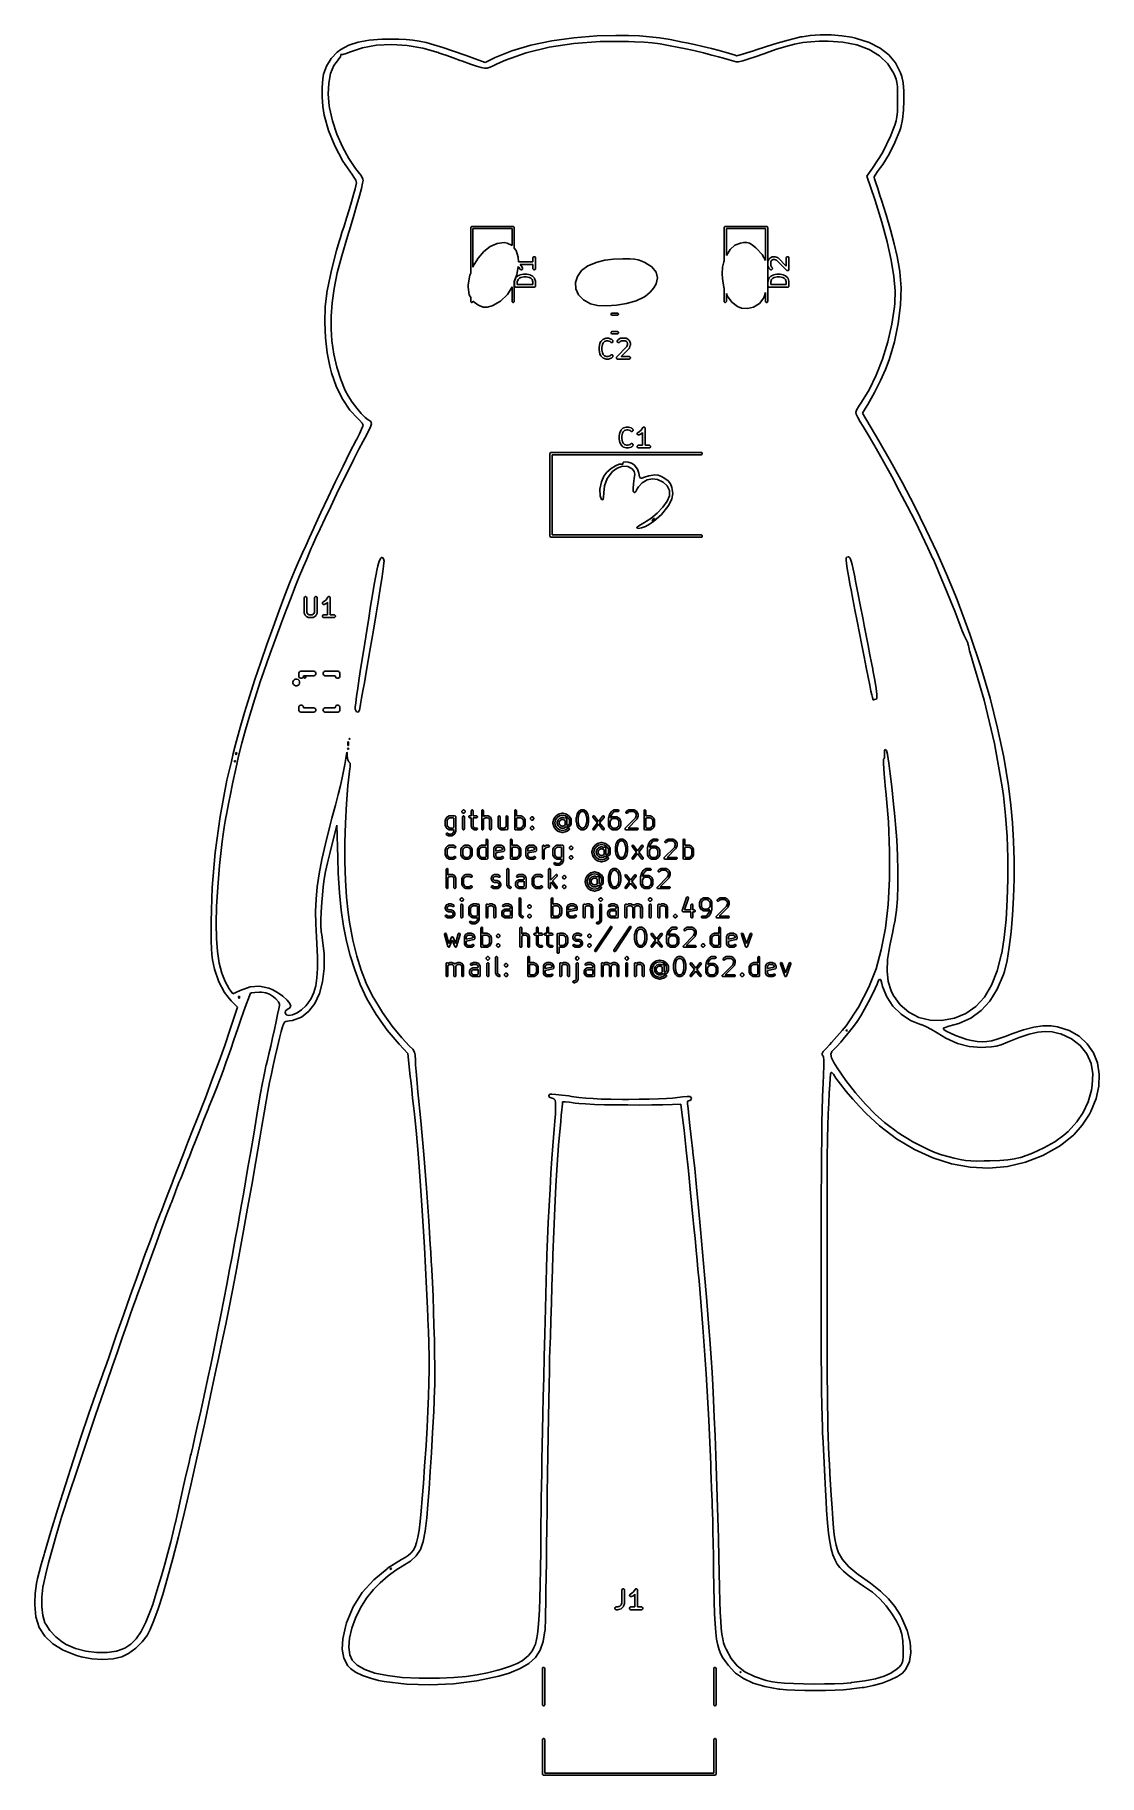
# Model space of a CAD drawing. Header units: inches. Extents: x 2.83 to 5.13, y -5.32 to -1.56.
import ezdxf

# ---------------------------------------------------------------- set-up
doc = ezdxf.new("R2010")
doc.units = ezdxf.units.IN
doc.header["$MEASUREMENT"] = 0
doc.layers.add('F.Silkscreen', color=41, linetype='CONTINUOUS', true_color=0xf2eda1)

msp = doc.modelspace()

# ---------------------------------------------------------------- linework, layer by layer
at = {"layer": 'F.Silkscreen', "linetype": 'CONTINUOUS'}
for p, q in [((3.5047, -1.5843), (3.5246, -1.5779)), ((3.5246, -1.5779), (3.5482, -1.5737)), ((3.5482, -1.5737), (3.5762, -1.5716)), ((3.5762, -1.5716), (3.595, -1.5713)), ((3.595, -1.5713), (3.6126, -1.5714)), ((3.6126, -1.5714), (3.6282, -1.572)), ((3.6282, -1.572), (3.6426, -1.5733)), ((3.6426, -1.5733), (3.6568, -1.5754)), ((3.6568, -1.5754), (3.6717, -1.5787)), ((3.8979, -1.5845), (3.9427, -1.5749)), ((3.9427, -1.5749), (3.9904, -1.5681)), ((3.9904, -1.5681), (4.0402, -1.5642)), ((4.0476, -1.5766), (3.9904, -1.5807)), ((4.0402, -1.5642), (4.0812, -1.5633)), ((4.1084, -1.5764), (4.0476, -1.5766)), ((4.0812, -1.5633), (4.1085, -1.5636)), ((4.1217, -1.5769), (4.1084, -1.5764)), ((4.1085, -1.5636), (4.1321, -1.5644)), ((4.1421, -1.5779), (4.1217, -1.5769)), ((4.1321, -1.5644), (4.1537, -1.566)), ((4.1597, -1.5793), (4.1421, -1.5779)), ((4.1537, -1.566), (4.1752, -1.5686)), ((4.1752, -1.5686), (4.1984, -1.5723)), ((4.1984, -1.5723), (4.2251, -1.5774)), ((4.2251, -1.5774), (4.2339, -1.5792)), ((4.4298, -1.5798), (4.4536, -1.5732)), ((4.4536, -1.5732), (4.4807, -1.5665)), ((4.4807, -1.5665), (4.4834, -1.5659)), ((4.4834, -1.5659), (4.5011, -1.5631)), ((4.5022, -1.5767), (4.4851, -1.5788)), ((4.5011, -1.5631), (4.5227, -1.5618)), ((4.52, -1.5756), (4.5022, -1.5767)), ((4.5396, -1.5753), (4.52, -1.5756)), ((4.5227, -1.5618), (4.5461, -1.5621)), ((4.5718, -1.5774), (4.5396, -1.5753)), ((4.5461, -1.5621), (4.5692, -1.5637)), ((4.5692, -1.5637), (4.5899, -1.5668)), ((4.602, -1.5835), (4.5718, -1.5774)), ((4.5899, -1.5668), (4.5991, -1.5689)), ((4.5991, -1.5689), (4.6281, -1.5785)), ((3.4566, -1.6296), (3.4668, -1.6132)), ((3.4668, -1.6132), (3.4792, -1.5995)), ((3.482, -1.6152), (3.4723, -1.6281)), ((3.4792, -1.5995), (3.4874, -1.5932)), ((3.4825, -1.6147), (3.482, -1.6152)), ((3.4867, -1.6093), (3.4825, -1.6147)), ((3.4874, -1.6053), (3.4867, -1.6093)), ((3.4887, -1.6042), (3.4869, -1.6041)), ((3.4869, -1.6041), (3.4874, -1.6053)), ((3.4874, -1.5932), (3.5047, -1.5843)), ((3.4917, -1.6043), (3.4887, -1.6042)), ((3.4989, -1.6024), (3.4917, -1.6043)), ((3.5083, -1.5987), (3.4989, -1.6024)), ((3.534, -1.5898), (3.5083, -1.5987)), ((3.564, -1.5843), (3.534, -1.5898)), ((3.5965, -1.5826), (3.564, -1.5843)), ((3.6304, -1.5847), (3.5965, -1.5826)), ((3.6644, -1.5905), (3.6304, -1.5847)), ((3.6974, -1.6001), (3.6644, -1.5905)), ((3.6717, -1.5787), (3.6884, -1.5832)), ((3.6884, -1.5832), (3.7077, -1.5893)), ((3.6982, -1.6004), (3.6974, -1.6001)), ((3.705, -1.6028), (3.6982, -1.6004)), ((3.7159, -1.6067), (3.705, -1.6028)), ((3.7077, -1.5893), (3.7306, -1.5971)), ((3.7296, -1.6117), (3.7159, -1.6067)), ((3.7448, -1.6171), (3.7296, -1.6117)), ((3.7306, -1.5971), (3.7581, -1.6068)), ((3.7581, -1.6068), (3.7641, -1.609)), ((3.7641, -1.609), (3.7987, -1.6214)), ((3.7987, -1.6214), (3.8208, -1.6111)), ((3.8208, -1.6111), (3.8569, -1.5966)), ((3.8877, -1.6008), (3.8428, -1.6167)), ((3.8569, -1.5966), (3.8979, -1.5845)), ((3.937, -1.5888), (3.8877, -1.6008)), ((3.9904, -1.5807), (3.937, -1.5888)), ((4.1767, -1.5815), (4.1597, -1.5793)), ((4.1952, -1.5846), (4.1767, -1.5815)), ((4.2173, -1.589), (4.1952, -1.5846)), ((4.2286, -1.5914), (4.2173, -1.589)), ((4.2496, -1.596), (4.2286, -1.5914)), ((4.2339, -1.5792), (4.2511, -1.5828)), ((4.2702, -1.6009), (4.2496, -1.596)), ((4.2511, -1.5828), (4.2693, -1.587)), ((4.2693, -1.587), (4.2875, -1.5914)), ((4.2886, -1.6055), (4.2702, -1.6009)), ((4.2875, -1.5914), (4.3047, -1.5958)), ((4.3029, -1.6094), (4.2886, -1.6055)), ((4.3135, -1.6125), (4.3029, -1.6094)), ((4.3047, -1.5958), (4.3197, -1.5999)), ((4.3261, -1.6161), (4.3135, -1.6125)), ((4.3197, -1.5999), (4.3316, -1.6034)), ((4.3316, -1.6034), (4.3393, -1.606)), ((4.3393, -1.606), (4.3417, -1.6073)), ((4.3417, -1.6073), (4.345, -1.6068)), ((4.345, -1.6068), (4.3528, -1.6047)), ((4.3528, -1.6047), (4.3643, -1.6011)), ((4.3683, -1.614), (4.3558, -1.6177)), ((4.3643, -1.6011), (4.3782, -1.5965)), ((4.3824, -1.6092), (4.3683, -1.614)), ((4.3782, -1.5965), (4.3819, -1.5952)), ((4.3819, -1.5952), (4.4067, -1.5868)), ((4.4007, -1.6027), (4.3824, -1.6092)), ((4.4264, -1.5939), (4.4007, -1.6027)), ((4.4067, -1.5868), (4.4298, -1.5798)), ((4.4483, -1.5872), (4.4264, -1.5939)), ((4.4674, -1.5822), (4.4483, -1.5872)), ((4.4851, -1.5788), (4.4674, -1.5822)), ((4.6284, -1.5935), (4.602, -1.5835)), ((4.6281, -1.5785), (4.6518, -1.5904)), ((4.6507, -1.6072), (4.6284, -1.5935)), ((4.6685, -1.6245), (4.6507, -1.6072)), ((4.6518, -1.5904), (4.6706, -1.6049)), ((4.6706, -1.6049), (4.6852, -1.6226)), ((3.4483, -1.6571), (3.4502, -1.6465)), ((3.4502, -1.6465), (3.4566, -1.6296)), ((3.4653, -1.6456), (3.4612, -1.6666)), ((3.4723, -1.6281), (3.4653, -1.6456)), ((3.7498, -1.6189), (3.7448, -1.6171)), ((3.7674, -1.6252), (3.7498, -1.6189)), ((3.7805, -1.6298), (3.7674, -1.6252)), ((3.7902, -1.6326), (3.7805, -1.6298)), ((3.7976, -1.6338), (3.7902, -1.6326)), ((3.8037, -1.6336), (3.7976, -1.6338)), ((3.8095, -1.6319), (3.8037, -1.6336)), ((3.8162, -1.6289), (3.8095, -1.6319)), ((3.8248, -1.6247), (3.8162, -1.6289)), ((3.8428, -1.6167), (3.8248, -1.6247)), ((4.3358, -1.6189), (4.3261, -1.6161)), ((4.3412, -1.6204), (4.3358, -1.6189)), ((4.3463, -1.62), (4.3412, -1.6204)), ((4.3558, -1.6177), (4.3463, -1.62)), ((4.6815, -1.6451), (4.6685, -1.6245)), ((4.684, -1.6506), (4.6815, -1.6451)), ((4.6866, -1.6576), (4.684, -1.6506)), ((4.6852, -1.6226), (4.696, -1.6438)), ((4.696, -1.6438), (4.6988, -1.6515)), ((4.6988, -1.6515), (4.7017, -1.6653)), ((3.447, -1.6754), (3.4483, -1.6571)), ((3.447, -1.6959), (3.447, -1.6754)), ((3.4612, -1.6666), (3.4601, -1.69)), ((3.4601, -1.69), (3.4622, -1.7149)), ((4.6883, -1.6649), (4.6866, -1.6576)), ((4.6892, -1.6738), (4.6883, -1.6649)), ((4.6896, -1.6858), (4.6892, -1.6738)), ((4.6897, -1.7025), (4.6896, -1.6858)), ((4.7017, -1.6653), (4.7033, -1.6833)), ((4.7033, -1.6833), (4.7035, -1.7037)), ((3.4485, -1.7165), (3.447, -1.6959)), ((3.4513, -1.735), (3.4485, -1.7165)), ((3.4622, -1.7149), (3.463, -1.7196)), ((3.463, -1.7196), (3.4695, -1.7476)), ((4.6883, -1.7386), (4.6892, -1.7281)), ((4.6892, -1.7281), (4.6896, -1.7144)), ((4.6896, -1.7144), (4.6897, -1.7025)), ((4.7024, -1.7248), (4.7001, -1.7448)), ((4.7035, -1.7037), (4.7024, -1.7248)), ((3.4515, -1.7357), (3.4513, -1.735)), ((3.4608, -1.7684), (3.4515, -1.7357)), ((3.4695, -1.7476), (3.479, -1.7762)), ((4.6798, -1.7679), (4.6839, -1.7568)), ((4.6839, -1.7568), (4.6866, -1.7476)), ((4.6866, -1.7476), (4.6883, -1.7386)), ((4.6966, -1.7619), (4.6947, -1.7683)), ((4.7001, -1.7448), (4.6966, -1.7619)), ((3.4745, -1.8019), (3.4608, -1.7684)), ((3.4917, -1.8344), (3.4745, -1.8019)), ((3.479, -1.7762), (3.4909, -1.8039)), ((4.657, -1.8169), (4.6751, -1.7796)), ((4.6841, -1.7946), (4.6714, -1.8198)), ((4.6751, -1.7796), (4.6798, -1.7679)), ((4.6947, -1.7683), (4.6841, -1.7946)), ((3.4909, -1.8039), (3.5045, -1.8292)), ((3.5115, -1.8637), (3.4917, -1.8344)), ((3.5045, -1.8292), (3.519, -1.8505)), ((4.6358, -1.8499), (4.657, -1.8169)), ((4.6714, -1.8198), (4.6578, -1.8417)), ((3.5154, -1.869), (3.5115, -1.8637)), ((3.5197, -1.876), (3.5154, -1.869)), ((3.519, -1.8505), (3.525, -1.8577)), ((3.521, -1.8818), (3.5197, -1.876)), ((3.525, -1.8577), (3.5311, -1.8658)), ((3.5311, -1.8658), (3.5348, -1.8733)), ((3.5353, -1.8761), (3.5344, -1.8823)), ((3.5348, -1.8733), (3.5353, -1.8761)), ((4.6233, -1.8669), (4.6358, -1.8499)), ((4.6404, -1.9177), (4.6233, -1.8669)), ((4.6414, -1.8646), (4.6393, -1.8688)), ((4.6393, -1.8688), (4.6393, -1.869)), ((4.6393, -1.869), (4.6402, -1.8729)), ((4.6402, -1.8729), (4.6428, -1.8816)), ((4.6462, -1.8573), (4.6414, -1.8646)), ((4.6529, -1.8483), (4.6462, -1.8573)), ((4.6578, -1.8417), (4.6529, -1.8483)), ((3.5103, -1.9224), (3.5149, -1.9067)), ((3.5149, -1.9067), (3.5184, -1.8942)), ((3.5184, -1.8942), (3.52, -1.8882)), ((3.52, -1.8882), (3.521, -1.8818)), ((3.5276, -1.9095), (3.5221, -1.9291)), ((3.5317, -1.8937), (3.5276, -1.9095)), ((3.5344, -1.8823), (3.5317, -1.8937)), ((4.6428, -1.8816), (4.6467, -1.8939)), ((4.6467, -1.8939), (4.6515, -1.9088)), ((4.6515, -1.9088), (4.6548, -1.9189)), ((3.4995, -1.958), (3.505, -1.94)), ((3.505, -1.94), (3.5103, -1.9224)), ((3.5155, -1.9517), (3.508, -1.9768)), ((3.5221, -1.9291), (3.5155, -1.9517)), ((4.6411, -1.9199), (4.6404, -1.9177)), ((4.6556, -1.9662), (4.6411, -1.9199)), ((4.6548, -1.9189), (4.665, -1.9508)), ((4.665, -1.9508), (4.6742, -1.9826)), ((3.4865, -1.9992), (3.4898, -1.989)), ((3.4898, -1.989), (3.4943, -1.9748)), ((3.4943, -1.9748), (3.4995, -1.958)), ((3.508, -1.9768), (3.5016, -1.9976)), ((3.7679, -1.978), (3.7681, -1.977)), ((3.7679, -2.0762), (3.7679, -1.978)), ((3.7681, -1.977), (3.7694, -1.9758)), ((3.7694, -1.9758), (3.7703, -1.9756)), ((3.7703, -1.9756), (3.8596, -1.9756)), ((3.7726, -1.9803), (3.7726, -2.0635)), ((3.8573, -1.9803), (3.7726, -1.9803)), ((3.8573, -2.0171), (3.8573, -1.9803)), ((3.8596, -1.9756), (3.8605, -1.9758)), ((3.8605, -1.9758), (3.8618, -1.977)), ((3.8618, -1.977), (3.862, -1.978)), ((3.862, -1.978), (3.862, -2.0225)), ((4.3152, -1.978), (4.3153, -1.977)), ((4.3152, -2.0496), (4.3152, -1.978)), ((4.3153, -1.977), (4.3166, -1.9758)), ((4.3166, -1.9758), (4.3175, -1.9756)), ((4.3175, -1.9756), (4.4069, -1.9756)), ((4.3199, -1.9803), (4.3199, -2.0386)), ((4.4045, -1.9803), (4.3199, -1.9803)), ((4.4045, -2.049), (4.4045, -1.9803)), ((4.4069, -1.9756), (4.4078, -1.9758)), ((4.4078, -1.9758), (4.4091, -1.977)), ((4.4091, -1.977), (4.4093, -1.978)), ((4.4093, -1.978), (4.4093, -2.0745)), ((4.6673, -2.0092), (4.6556, -1.9662)), ((4.6742, -1.9826), (4.6822, -2.0129)), ((3.4719, -2.0501), (3.4778, -2.0275)), ((3.4778, -2.0275), (3.4835, -2.008)), ((3.4835, -2.008), (3.4865, -1.9992)), ((3.5016, -1.9976), (3.4893, -2.0391)), ((3.796, -2.0297), (3.81, -2.0188)), ((3.81, -2.0188), (3.8248, -2.0122)), ((3.8248, -2.0122), (3.8399, -2.0106)), ((3.8399, -2.0106), (3.8463, -2.0117)), ((3.8463, -2.0117), (3.8573, -2.0171)), ((3.862, -2.0225), (3.8662, -2.0279)), ((3.8662, -2.0279), (3.8705, -2.0422)), ((4.3199, -2.0386), (4.3279, -2.0254)), ((4.3279, -2.0254), (4.3379, -2.0164)), ((4.3379, -2.0164), (4.3505, -2.0116)), ((4.3505, -2.0116), (4.3567, -2.0106)), ((4.3567, -2.0106), (4.364, -2.0102)), ((4.364, -2.0102), (4.3696, -2.0114)), ((4.3696, -2.0114), (4.3755, -2.0151)), ((4.3755, -2.0151), (4.3836, -2.0221)), ((4.3836, -2.0221), (4.3851, -2.0235)), ((4.3851, -2.0235), (4.397, -2.0364)), ((4.676, -2.0486), (4.6673, -2.0092)), ((4.6822, -2.0129), (4.6887, -2.0407)), ((3.4662, -2.0739), (3.4719, -2.0501)), ((3.4893, -2.0391), (3.4797, -2.0761)), ((3.7726, -2.0635), (3.7734, -2.0614)), ((3.7734, -2.0614), (3.7836, -2.0441)), ((3.7836, -2.0441), (3.796, -2.0297)), ((3.8704, -2.0623), (3.8672, -2.0799)), ((3.8725, -2.0644), (3.8704, -2.0623)), ((3.8705, -2.0422), (3.8707, -2.0522)), ((3.8707, -2.0522), (3.902, -2.0522)), ((3.8742, -2.0677), (3.8725, -2.0644)), ((3.902, -2.0581), (3.8745, -2.0581)), ((3.8745, -2.0581), (3.877, -2.0605)), ((3.877, -2.0605), (3.8772, -2.0608)), ((3.8772, -2.0608), (3.8773, -2.0608)), ((3.8773, -2.0608), (3.8773, -2.0609)), ((3.8773, -2.0609), (3.8774, -2.061)), ((3.8774, -2.061), (3.8774, -2.061)), ((3.8774, -2.061), (3.8776, -2.0613)), ((3.8776, -2.0613), (3.8794, -2.065)), ((3.8794, -2.065), (3.8796, -2.0656)), ((3.8797, -2.0667), (3.8794, -2.0678)), ((3.8796, -2.0656), (3.8797, -2.0667)), ((3.902, -2.0433), (3.9025, -2.0422)), ((3.902, -2.0439), (3.902, -2.0433)), ((3.902, -2.0522), (3.902, -2.0439)), ((3.902, -2.0664), (3.902, -2.0581)), ((3.902, -2.0669), (3.902, -2.0664)), ((3.9025, -2.0422), (3.9033, -2.0414)), ((3.9033, -2.0414), (3.9043, -2.041)), ((3.9043, -2.041), (3.9055, -2.041)), ((3.9055, -2.041), (3.9066, -2.0414)), ((3.9066, -2.0414), (3.9074, -2.0422)), ((3.9074, -2.0422), (3.9078, -2.0433)), ((3.9078, -2.0433), (3.9079, -2.0439)), ((3.9079, -2.0664), (3.9078, -2.0669)), ((3.9079, -2.0439), (3.9079, -2.0664)), ((4.0071, -2.0711), (4.0208, -2.061)), ((4.0208, -2.061), (4.0246, -2.0591)), ((4.0246, -2.0591), (4.0411, -2.0526)), ((4.0411, -2.0526), (4.0576, -2.0484)), ((4.0576, -2.0484), (4.0761, -2.0461)), ((4.0761, -2.0461), (4.0965, -2.0453)), ((4.0965, -2.0453), (4.1112, -2.0454)), ((4.1112, -2.0454), (4.1217, -2.046)), ((4.1217, -2.046), (4.1298, -2.0476)), ((4.1298, -2.0476), (4.1374, -2.0504)), ((4.1374, -2.0504), (4.144, -2.0535)), ((4.144, -2.0535), (4.159, -2.0631)), ((4.159, -2.0631), (4.168, -2.0741)), ((4.3109, -2.0782), (4.3117, -2.0635)), ((4.3117, -2.0635), (4.3143, -2.0517)), ((4.3143, -2.0517), (4.3152, -2.0496)), ((4.397, -2.0364), (4.4045, -2.049)), ((4.4098, -2.0514), (4.4099, -2.0508)), ((4.4098, -2.0607), (4.4098, -2.0514)), ((4.4099, -2.0613), (4.4098, -2.0607)), ((4.4099, -2.0506), (4.4101, -2.05)), ((4.4099, -2.0507), (4.4099, -2.0506)), ((4.4099, -2.0508), (4.4099, -2.0507)), ((4.4099, -2.0614), (4.4099, -2.0613)), ((4.4099, -2.0615), (4.4099, -2.0614)), ((4.4101, -2.0621), (4.4099, -2.0615)), ((4.4101, -2.05), (4.412, -2.0463)), ((4.412, -2.0658), (4.4101, -2.0621)), ((4.412, -2.0463), (4.4122, -2.0461)), ((4.4122, -2.0661), (4.412, -2.0658)), ((4.4122, -2.046), (4.4123, -2.0459)), ((4.4122, -2.0461), (4.4122, -2.046)), ((4.4123, -2.0662), (4.4122, -2.0661)), ((4.4122, -2.0661), (4.4122, -2.0661)), ((4.4123, -2.0459), (4.4123, -2.0458)), ((4.4123, -2.0458), (4.4124, -2.0458)), ((4.4123, -2.0663), (4.4123, -2.0662)), ((4.4124, -2.0664), (4.4123, -2.0663)), ((4.4124, -2.0458), (4.4126, -2.0455)), ((4.4126, -2.0666), (4.4124, -2.0664)), ((4.4126, -2.0455), (4.4144, -2.0437)), ((4.4144, -2.0685), (4.4126, -2.0666)), ((4.4144, -2.0437), (4.4147, -2.0435)), ((4.4147, -2.0435), (4.4147, -2.0434)), ((4.4147, -2.0434), (4.4148, -2.0434)), ((4.4148, -2.0434), (4.4149, -2.0433)), ((4.4149, -2.0433), (4.415, -2.0433)), ((4.415, -2.0433), (4.4152, -2.0431)), ((4.4152, -2.0431), (4.419, -2.0412)), ((4.4171, -2.0494), (4.4157, -2.0521)), ((4.4157, -2.0521), (4.4157, -2.06)), ((4.4157, -2.06), (4.4171, -2.0627)), ((4.4183, -2.0482), (4.4171, -2.0494)), ((4.4171, -2.0627), (4.4186, -2.0643)), ((4.421, -2.0468), (4.4183, -2.0482)), ((4.4186, -2.0643), (4.419, -2.0647)), ((4.419, -2.0412), (4.4195, -2.041)), ((4.419, -2.0647), (4.4194, -2.0658)), ((4.4194, -2.0658), (4.4194, -2.0669)), ((4.4195, -2.041), (4.4196, -2.041)), ((4.4196, -2.041), (4.4197, -2.041)), ((4.4197, -2.041), (4.4203, -2.0409)), ((4.4203, -2.0409), (4.424, -2.0409)), ((4.4236, -2.0468), (4.421, -2.0468)), ((4.4281, -2.0483), (4.4236, -2.0468)), ((4.424, -2.0409), (4.4243, -2.0409)), ((4.4243, -2.0409), (4.4244, -2.0409)), ((4.4244, -2.0409), (4.4245, -2.041)), ((4.4245, -2.041), (4.4246, -2.041)), ((4.4246, -2.041), (4.4247, -2.041)), ((4.4247, -2.041), (4.425, -2.0411)), ((4.425, -2.0411), (4.4306, -2.0429)), ((4.4501, -2.0703), (4.4281, -2.0483)), ((4.4306, -2.0429), (4.4311, -2.0432)), ((4.4311, -2.0432), (4.4312, -2.0432)), ((4.4312, -2.0432), (4.4313, -2.0433)), ((4.4313, -2.0433), (4.4317, -2.0437)), ((4.4317, -2.0437), (4.4492, -2.0611)), ((4.4492, -2.0439), (4.4493, -2.0433)), ((4.4492, -2.0611), (4.4492, -2.0439)), ((4.4493, -2.0433), (4.4497, -2.0422)), ((4.4497, -2.0422), (4.4505, -2.0414)), ((4.4505, -2.0414), (4.4516, -2.041)), ((4.4516, -2.041), (4.4527, -2.041)), ((4.4527, -2.041), (4.4538, -2.0414)), ((4.4538, -2.0414), (4.4546, -2.0422)), ((4.4546, -2.0422), (4.4551, -2.0433)), ((4.4551, -2.0433), (4.4551, -2.0439)), ((4.4551, -2.0439), (4.4551, -2.0682)), ((4.6817, -2.084), (4.676, -2.0486)), ((4.6887, -2.0407), (4.6933, -2.0645)), ((4.6933, -2.0645), (4.6947, -2.0739)), ((3.4572, -2.118), (3.4611, -2.0972)), ((3.4611, -2.0972), (3.4662, -2.0739)), ((3.4797, -2.0761), (3.4728, -2.1095)), ((3.7623, -2.1064), (3.7625, -2.1016)), ((3.7625, -2.1016), (3.7662, -2.0808)), ((3.7662, -2.0808), (3.7679, -2.0762)), ((3.8672, -2.0799), (3.862, -2.0945)), ((3.862, -2.0945), (3.862, -2.1378)), ((3.8626, -2.0939), (3.8627, -2.0938)), ((3.8626, -2.094), (3.8626, -2.0939)), ((3.8626, -2.0941), (3.8626, -2.094)), ((3.8626, -2.0942), (3.8626, -2.0941)), ((3.8626, -2.0945), (3.8626, -2.0942)), ((3.8626, -2.1039), (3.8626, -2.0945)), ((3.8626, -2.1044), (3.8626, -2.1039)), ((3.8627, -2.0936), (3.8646, -2.0879)), ((3.8627, -2.0938), (3.8627, -2.0936)), ((3.8646, -2.0879), (3.8649, -2.0874)), ((3.8649, -2.0873), (3.865, -2.0872)), ((3.8649, -2.0874), (3.8649, -2.0873)), ((3.865, -2.0872), (3.8653, -2.0868)), ((3.8653, -2.0868), (3.8691, -2.083)), ((3.87, -2.0905), (3.8685, -2.095)), ((3.8685, -2.095), (3.8685, -2.1009)), ((3.8685, -2.1009), (3.902, -2.1009)), ((3.8691, -2.083), (3.8693, -2.0828)), ((3.8693, -2.0828), (3.8694, -2.0828)), ((3.8694, -2.0828), (3.8694, -2.0827)), ((3.8694, -2.0827), (3.8695, -2.0827)), ((3.8695, -2.0827), (3.8696, -2.0826)), ((3.8696, -2.0826), (3.8698, -2.0825)), ((3.8698, -2.0825), (3.8736, -2.0806)), ((3.8729, -2.0875), (3.87, -2.0905)), ((3.8759, -2.086), (3.8729, -2.0875)), ((3.8736, -2.0806), (3.8736, -2.0806)), ((3.8736, -2.0806), (3.8737, -2.0806)), ((3.8737, -2.0806), (3.8739, -2.0805)), ((3.8739, -2.0805), (3.8741, -2.0804)), ((3.8741, -2.0804), (3.8742, -2.0804)), ((3.8745, -2.0682), (3.8742, -2.0677)), ((3.8742, -2.0804), (3.8817, -2.0785)), ((3.8742, -2.0804), (3.8742, -2.0804)), ((3.8753, -2.0689), (3.8745, -2.0682)), ((3.8764, -2.0693), (3.8753, -2.0689)), ((3.8828, -2.0843), (3.8759, -2.086)), ((3.8776, -2.0692), (3.8764, -2.0693)), ((3.8786, -2.0687), (3.8776, -2.0692)), ((3.8794, -2.0678), (3.8786, -2.0687)), ((3.8817, -2.0785), (3.8818, -2.0785)), ((3.8818, -2.0785), (3.8821, -2.0784)), ((3.8818, -2.0785), (3.8818, -2.0785)), ((3.8821, -2.0784), (3.8823, -2.0784)), ((3.8823, -2.0784), (3.8823, -2.0784)), ((3.8823, -2.0784), (3.8824, -2.0784)), ((3.8824, -2.0784), (3.888, -2.0784)), ((3.8877, -2.0843), (3.8828, -2.0843)), ((3.8945, -2.086), (3.8877, -2.0843)), ((3.888, -2.0784), (3.8881, -2.0784)), ((3.8881, -2.0784), (3.8882, -2.0784)), ((3.8882, -2.0784), (3.8884, -2.0784)), ((3.8884, -2.0784), (3.8886, -2.0785)), ((3.8886, -2.0785), (3.8887, -2.0785)), ((3.8887, -2.0785), (3.8888, -2.0785)), ((3.8888, -2.0785), (3.8963, -2.0804)), ((3.8975, -2.0875), (3.8945, -2.086)), ((3.8963, -2.0804), (3.8963, -2.0804)), ((3.8963, -2.0804), (3.8963, -2.0804)), ((3.8963, -2.0804), (3.8966, -2.0805)), ((3.8966, -2.0805), (3.8968, -2.0806)), ((3.8968, -2.0806), (3.8968, -2.0806)), ((3.8968, -2.0806), (3.8969, -2.0806)), ((3.8969, -2.0806), (3.9006, -2.0825)), ((3.9005, -2.0905), (3.8975, -2.0875)), ((3.902, -2.095), (3.9005, -2.0905)), ((3.9006, -2.0825), (3.9009, -2.0826)), ((3.9009, -2.0826), (3.9009, -2.0827)), ((3.9009, -2.0827), (3.901, -2.0827)), ((3.901, -2.0827), (3.9011, -2.0828)), ((3.9011, -2.0828), (3.9012, -2.0828)), ((3.9012, -2.0828), (3.9014, -2.083)), ((3.9014, -2.083), (3.9051, -2.0868)), ((3.9025, -2.068), (3.902, -2.0669)), ((3.902, -2.1009), (3.902, -2.095)), ((3.9033, -2.0688), (3.9025, -2.068)), ((3.9043, -2.0693), (3.9033, -2.0688)), ((3.9055, -2.0693), (3.9043, -2.0693)), ((3.9051, -2.0868), (3.9055, -2.0872)), ((3.9066, -2.0688), (3.9055, -2.0693)), ((3.9055, -2.0872), (3.9055, -2.0873)), ((3.9055, -2.0873), (3.9056, -2.0874)), ((3.9056, -2.0874), (3.9058, -2.0879)), ((3.9058, -2.0879), (3.9077, -2.0936)), ((3.9074, -2.068), (3.9066, -2.0688)), ((3.9078, -2.0669), (3.9074, -2.068)), ((3.9077, -2.0936), (3.9078, -2.0938)), ((3.9078, -2.0938), (3.9078, -2.0939)), ((3.9078, -2.0939), (3.9078, -2.094)), ((3.9078, -2.094), (3.9078, -2.0941)), ((3.9078, -2.0941), (3.9078, -2.0942)), ((3.9078, -2.0942), (3.9079, -2.0945)), ((3.9079, -2.1039), (3.9078, -2.1044)), ((3.9079, -2.0945), (3.9079, -2.1039)), ((3.9942, -2.0969), (3.9982, -2.0834)), ((3.995, -2.1105), (3.9942, -2.0969)), ((3.9982, -2.0834), (4.0071, -2.0711)), ((4.1684, -2.0994), (4.1632, -2.1085)), ((4.168, -2.0741), (4.1712, -2.0863)), ((4.1712, -2.0863), (4.1684, -2.0994)), ((4.3113, -2.0878), (4.3109, -2.0782)), ((4.3148, -2.1077), (4.3113, -2.0878)), ((4.4093, -2.0745), (4.4097, -2.082)), ((4.4094, -2.0901), (4.4093, -2.0909)), ((4.4093, -2.0909), (4.4093, -2.1378)), ((4.4097, -2.082), (4.4094, -2.0901)), ((4.4098, -2.0945), (4.4099, -2.0942)), ((4.4098, -2.1039), (4.4098, -2.0945)), ((4.4099, -2.1044), (4.4098, -2.1039)), ((4.4099, -2.0938), (4.41, -2.0936)), ((4.4099, -2.0939), (4.4099, -2.0938)), ((4.4099, -2.094), (4.4099, -2.0939)), ((4.4099, -2.0941), (4.4099, -2.094)), ((4.4099, -2.0942), (4.4099, -2.0941)), ((4.41, -2.0936), (4.4119, -2.0879)), ((4.4119, -2.0879), (4.4121, -2.0874)), ((4.4121, -2.0874), (4.4122, -2.0873)), ((4.4122, -2.0872), (4.4126, -2.0868)), ((4.4122, -2.0873), (4.4122, -2.0872)), ((4.4126, -2.0868), (4.4163, -2.083)), ((4.4149, -2.0688), (4.4144, -2.0685)), ((4.416, -2.0693), (4.4149, -2.0688)), ((4.4172, -2.0905), (4.4157, -2.095)), ((4.4157, -2.095), (4.4157, -2.1009)), ((4.4157, -2.1009), (4.4492, -2.1009)), ((4.4171, -2.0693), (4.416, -2.0693)), ((4.4163, -2.083), (4.4166, -2.0828)), ((4.4166, -2.0828), (4.4167, -2.0827)), ((4.4166, -2.0828), (4.4166, -2.0828)), ((4.4167, -2.0827), (4.4168, -2.0827)), ((4.4168, -2.0826), (4.4171, -2.0825)), ((4.4168, -2.0827), (4.4168, -2.0826)), ((4.4182, -2.0688), (4.4171, -2.0693)), ((4.4171, -2.0825), (4.4208, -2.0806)), ((4.4202, -2.0875), (4.4172, -2.0905)), ((4.419, -2.068), (4.4182, -2.0688)), ((4.4194, -2.0669), (4.419, -2.068)), ((4.4232, -2.086), (4.4202, -2.0875)), ((4.4208, -2.0806), (4.4209, -2.0806)), ((4.4209, -2.0806), (4.4211, -2.0805)), ((4.4209, -2.0806), (4.4209, -2.0806)), ((4.4211, -2.0805), (4.4214, -2.0804)), ((4.4214, -2.0804), (4.4289, -2.0785)), ((4.4214, -2.0804), (4.4214, -2.0804)), ((4.4214, -2.0804), (4.4214, -2.0804)), ((4.43, -2.0843), (4.4232, -2.086)), ((4.4289, -2.0785), (4.429, -2.0785)), ((4.429, -2.0785), (4.4291, -2.0785)), ((4.4291, -2.0785), (4.4293, -2.0784)), ((4.4293, -2.0784), (4.4295, -2.0784)), ((4.4295, -2.0784), (4.4296, -2.0784)), ((4.4296, -2.0784), (4.4297, -2.0784)), ((4.4297, -2.0784), (4.4353, -2.0784)), ((4.4349, -2.0843), (4.43, -2.0843)), ((4.4418, -2.086), (4.4349, -2.0843)), ((4.4353, -2.0784), (4.4354, -2.0784)), ((4.4354, -2.0784), (4.4354, -2.0784)), ((4.4354, -2.0784), (4.4356, -2.0784)), ((4.4356, -2.0784), (4.4359, -2.0785)), ((4.4359, -2.0785), (4.4359, -2.0785)), ((4.4359, -2.0785), (4.436, -2.0785)), ((4.436, -2.0785), (4.4435, -2.0804)), ((4.4448, -2.0875), (4.4418, -2.086)), ((4.4435, -2.0804), (4.4435, -2.0804)), ((4.4435, -2.0804), (4.4436, -2.0804)), ((4.4436, -2.0804), (4.4438, -2.0805)), ((4.4438, -2.0805), (4.444, -2.0806)), ((4.444, -2.0806), (4.4441, -2.0806)), ((4.4441, -2.0806), (4.4441, -2.0806)), ((4.4441, -2.0806), (4.4479, -2.0825)), ((4.4477, -2.0905), (4.4448, -2.0875)), ((4.4492, -2.095), (4.4477, -2.0905)), ((4.4479, -2.0825), (4.4481, -2.0826)), ((4.4481, -2.0826), (4.4482, -2.0827)), ((4.4482, -2.0827), (4.4483, -2.0827)), ((4.4483, -2.0827), (4.4483, -2.0828)), ((4.4483, -2.0828), (4.4484, -2.0828)), ((4.4484, -2.0828), (4.4486, -2.083)), ((4.4486, -2.083), (4.4524, -2.0868)), ((4.4492, -2.1009), (4.4492, -2.095)), ((4.4505, -2.0707), (4.4501, -2.0703)), ((4.4513, -2.071), (4.4505, -2.0707)), ((4.4516, -2.0711), (4.4513, -2.071)), ((4.4527, -2.0711), (4.4516, -2.0711)), ((4.4516, -2.0711), (4.4516, -2.0711)), ((4.4524, -2.0868), (4.4527, -2.0872)), ((4.4538, -2.0707), (4.4527, -2.0711)), ((4.4527, -2.0872), (4.4528, -2.0873)), ((4.4528, -2.0873), (4.4528, -2.0874)), ((4.4528, -2.0874), (4.4531, -2.0879)), ((4.4531, -2.0879), (4.455, -2.0936)), ((4.4546, -2.0699), (4.4538, -2.0707)), ((4.4549, -2.0691), (4.4546, -2.0699)), ((4.4551, -2.0688), (4.4549, -2.0691)), ((4.455, -2.0936), (4.455, -2.0938)), ((4.455, -2.0938), (4.4551, -2.0939)), ((4.4551, -2.0682), (4.4551, -2.0688)), ((4.4551, -2.0939), (4.4551, -2.094)), ((4.4551, -2.094), (4.4551, -2.0941)), ((4.4551, -2.0941), (4.4551, -2.0942)), ((4.4551, -2.0942), (4.4551, -2.0945)), ((4.4551, -2.0945), (4.4551, -2.1039)), ((4.4551, -2.1039), (4.4551, -2.1044)), ((4.6844, -2.1149), (4.6817, -2.084)), ((4.6947, -2.0739), (4.6971, -2.1081)), ((3.4537, -2.1493), (3.4569, -2.1196)), ((3.4569, -2.1196), (3.4572, -2.118)), ((3.4683, -2.1402), (3.4661, -2.169)), ((3.4728, -2.1095), (3.4683, -2.1402)), ((3.7646, -2.123), (3.7623, -2.1064)), ((3.7679, -2.1291), (3.7646, -2.123)), ((3.7679, -2.1378), (3.7679, -2.1291)), ((3.7681, -2.1387), (3.7679, -2.1378)), ((3.7694, -2.14), (3.7681, -2.1387)), ((3.7712, -2.14), (3.7694, -2.14)), ((3.7725, -2.1387), (3.7712, -2.14)), ((3.7726, -2.1378), (3.7725, -2.1387)), ((3.7833, -2.1452), (3.7726, -2.1368)), ((3.7726, -2.1368), (3.7726, -2.1378)), ((3.8325, -2.1371), (3.8154, -2.1465)), ((3.8471, -2.1224), (3.8325, -2.1371)), ((3.8573, -2.1058), (3.8471, -2.1224)), ((3.8573, -2.1378), (3.8573, -2.1058)), ((3.8575, -2.1387), (3.8573, -2.1378)), ((3.8587, -2.14), (3.8575, -2.1387)), ((3.8605, -2.14), (3.8587, -2.14)), ((3.8618, -2.1387), (3.8605, -2.14)), ((3.862, -2.1378), (3.8618, -2.1387)), ((3.8631, -2.1055), (3.8626, -2.1044)), ((3.8639, -2.1063), (3.8631, -2.1055)), ((3.865, -2.1068), (3.8639, -2.1063)), ((3.8655, -2.1068), (3.865, -2.1068)), ((3.9049, -2.1068), (3.8655, -2.1068)), ((3.9055, -2.1068), (3.9049, -2.1068)), ((3.9066, -2.1063), (3.9055, -2.1068)), ((3.9074, -2.1055), (3.9066, -2.1063)), ((3.9078, -2.1044), (3.9074, -2.1055)), ((4.0007, -2.1234), (3.995, -2.1105)), ((4.0111, -2.1344), (4.0007, -2.1234)), ((4.0264, -2.1427), (4.0111, -2.1344)), ((4.1045, -2.1419), (4.0826, -2.1457)), ((4.1248, -2.1359), (4.1045, -2.1419)), ((4.1418, -2.1281), (4.1248, -2.1359)), ((4.1452, -2.1259), (4.1418, -2.1281)), ((4.1553, -2.1175), (4.1452, -2.1259)), ((4.1632, -2.1085), (4.1553, -2.1175)), ((4.3152, -2.1086), (4.3148, -2.1077)), ((4.3152, -2.1378), (4.3152, -2.1086)), ((4.3153, -2.1387), (4.3152, -2.1378)), ((4.3166, -2.14), (4.3153, -2.1387)), ((4.3184, -2.14), (4.3166, -2.14)), ((4.3197, -2.1387), (4.3184, -2.14)), ((4.3199, -2.1378), (4.3197, -2.1387)), ((4.3218, -2.1253), (4.3199, -2.1206)), ((4.3199, -2.1206), (4.3199, -2.1378)), ((4.3316, -2.1394), (4.3218, -2.1253)), ((4.3437, -2.1488), (4.3316, -2.1394)), ((4.4005, -2.1298), (4.3913, -2.1422)), ((4.4045, -2.1182), (4.4005, -2.1298)), ((4.4045, -2.1378), (4.4045, -2.1182)), ((4.4047, -2.1387), (4.4045, -2.1378)), ((4.406, -2.14), (4.4047, -2.1387)), ((4.4078, -2.14), (4.406, -2.14)), ((4.4091, -2.1387), (4.4078, -2.14)), ((4.4093, -2.1378), (4.4091, -2.1387)), ((4.4103, -2.1055), (4.4099, -2.1044)), ((4.4111, -2.1063), (4.4103, -2.1055)), ((4.4122, -2.1068), (4.4111, -2.1063)), ((4.4128, -2.1068), (4.4122, -2.1068)), ((4.4522, -2.1068), (4.4128, -2.1068)), ((4.4527, -2.1068), (4.4522, -2.1068)), ((4.4538, -2.1063), (4.4527, -2.1068)), ((4.4546, -2.1055), (4.4538, -2.1063)), ((4.4551, -2.1044), (4.4546, -2.1055)), ((4.683, -2.1494), (4.6839, -2.1411)), ((4.6839, -2.1411), (4.6844, -2.1149)), ((4.6971, -2.1081), (4.6958, -2.1457)), ((3.4528, -2.1821), (3.4537, -2.1493)), ((3.4661, -2.169), (3.4661, -2.1969)), ((3.786, -2.1465), (3.7833, -2.1452)), ((3.795, -2.1498), (3.786, -2.1465)), ((3.8033, -2.1499), (3.795, -2.1498)), ((3.8139, -2.147), (3.8033, -2.1499)), ((3.8154, -2.1465), (3.8139, -2.147)), ((4.0414, -2.1461), (4.0264, -2.1427)), ((4.061, -2.1472), (4.0414, -2.1461)), ((4.0826, -2.1457), (4.061, -2.1472)), ((4.0708, -2.1641), (4.0721, -2.1628)), ((4.0708, -2.1659), (4.0708, -2.1641)), ((4.0721, -2.1671), (4.0708, -2.1659)), ((4.0721, -2.1628), (4.073, -2.1626)), ((4.073, -2.1673), (4.0721, -2.1671)), ((4.073, -2.1626), (4.0845, -2.1626)), ((4.0845, -2.1673), (4.073, -2.1673)), ((4.0845, -2.1626), (4.0854, -2.1628)), ((4.0854, -2.1671), (4.0845, -2.1673)), ((4.0854, -2.1628), (4.0867, -2.1641)), ((4.0867, -2.1659), (4.0854, -2.1671)), ((4.0867, -2.1641), (4.0867, -2.1659)), ((4.3524, -2.1518), (4.3437, -2.1488)), ((4.3658, -2.1526), (4.3524, -2.1518)), ((4.3786, -2.1498), (4.3658, -2.1526)), ((4.3913, -2.1422), (4.3786, -2.1498)), ((4.6773, -2.1869), (4.683, -2.1494)), ((4.6958, -2.1457), (4.6911, -2.185)), ((3.4542, -2.216), (3.4528, -2.1821)), ((3.4577, -2.2485), (3.4542, -2.216)), ((3.4661, -2.1969), (3.468, -2.2228)), ((4.0544, -2.2189), (4.06, -2.2171)), ((4.06, -2.2171), (4.0603, -2.217)), ((4.0603, -2.217), (4.0604, -2.217)), ((4.0604, -2.217), (4.0605, -2.217)), ((4.0605, -2.217), (4.0606, -2.2169)), ((4.0606, -2.2169), (4.0606, -2.217)), ((4.0606, -2.217), (4.0609, -2.2169)), ((4.0609, -2.2169), (4.0647, -2.2169)), ((4.0647, -2.2169), (4.065, -2.217)), ((4.065, -2.217), (4.065, -2.2169)), ((4.065, -2.2169), (4.0652, -2.217)), ((4.0652, -2.217), (4.0653, -2.217)), ((4.0653, -2.217), (4.0653, -2.217)), ((4.0653, -2.217), (4.0656, -2.2171)), ((4.0656, -2.2171), (4.0712, -2.2189)), ((4.0708, -2.2042), (4.0721, -2.2029)), ((4.0708, -2.206), (4.0708, -2.2042)), ((4.0721, -2.2073), (4.0708, -2.206)), ((4.0721, -2.2029), (4.073, -2.2028)), ((4.073, -2.2075), (4.0721, -2.2073)), ((4.073, -2.2028), (4.0845, -2.2028)), ((4.0845, -2.2075), (4.073, -2.2075)), ((4.0845, -2.2028), (4.0854, -2.2029)), ((4.0854, -2.2073), (4.0845, -2.2075)), ((4.0854, -2.2029), (4.0867, -2.2042)), ((4.0867, -2.206), (4.0854, -2.2073)), ((4.0867, -2.2042), (4.0867, -2.206)), ((4.0915, -2.2172), (4.092, -2.217)), ((4.092, -2.217), (4.0921, -2.217)), ((4.0921, -2.217), (4.0922, -2.217)), ((4.0922, -2.217), (4.0928, -2.2169)), ((4.0928, -2.2169), (4.1022, -2.2169)), ((4.1022, -2.2169), (4.1028, -2.217)), ((4.1028, -2.217), (4.1028, -2.217)), ((4.1028, -2.217), (4.103, -2.217)), ((4.103, -2.217), (4.1035, -2.2172)), ((4.6685, -2.2248), (4.6773, -2.1869)), ((4.6911, -2.185), (4.6829, -2.2248)), ((3.4633, -2.2775), (3.4577, -2.2485)), ((3.468, -2.2228), (3.4722, -2.2512)), ((3.4722, -2.2512), (3.4788, -2.2796)), ((4.0449, -2.236), (4.0468, -2.2285)), ((4.0449, -2.2361), (4.0449, -2.236)), ((4.0449, -2.2362), (4.0449, -2.2361)), ((4.0449, -2.2364), (4.0449, -2.2362)), ((4.0449, -2.2366), (4.0449, -2.2364)), ((4.0449, -2.2367), (4.0449, -2.2366)), ((4.0449, -2.2366), (4.0449, -2.2366)), ((4.0449, -2.2424), (4.0449, -2.2367)), ((4.0449, -2.2425), (4.0449, -2.2424)), ((4.0449, -2.2427), (4.0449, -2.2425)), ((4.0449, -2.2425), (4.0449, -2.2425)), ((4.0449, -2.2429), (4.0449, -2.2427)), ((4.0449, -2.243), (4.0449, -2.2429)), ((4.0449, -2.2431), (4.0449, -2.243)), ((4.0468, -2.2506), (4.0449, -2.2431)), ((4.0468, -2.2285), (4.0469, -2.2282)), ((4.0468, -2.2285), (4.0468, -2.2285)), ((4.0468, -2.2285), (4.0468, -2.2285)), ((4.0468, -2.2507), (4.0468, -2.2506)), ((4.0468, -2.2506), (4.0468, -2.2506)), ((4.0469, -2.2509), (4.0468, -2.2507)), ((4.0469, -2.2282), (4.047, -2.228)), ((4.047, -2.2511), (4.0469, -2.2509)), ((4.047, -2.2279), (4.0489, -2.2242)), ((4.047, -2.228), (4.047, -2.2279)), ((4.047, -2.228), (4.047, -2.228)), ((4.047, -2.2512), (4.047, -2.2511)), ((4.047, -2.2511), (4.047, -2.2511)), ((4.0489, -2.2549), (4.047, -2.2512)), ((4.0489, -2.2242), (4.0491, -2.2239)), ((4.0491, -2.2239), (4.0492, -2.2238)), ((4.0491, -2.2239), (4.0491, -2.2239)), ((4.0492, -2.2237), (4.0493, -2.2236)), ((4.0492, -2.2238), (4.0492, -2.2237)), ((4.0493, -2.2236), (4.0495, -2.2234)), ((4.0495, -2.2234), (4.0532, -2.2197)), ((4.0525, -2.2303), (4.0508, -2.2371)), ((4.0508, -2.2371), (4.0508, -2.242)), ((4.0508, -2.242), (4.0525, -2.2488)), ((4.054, -2.2272), (4.0525, -2.2303)), ((4.0525, -2.2488), (4.054, -2.2519)), ((4.0532, -2.2197), (4.0537, -2.2193)), ((4.0537, -2.2193), (4.0538, -2.2193)), ((4.0538, -2.2192), (4.0544, -2.2189)), ((4.0538, -2.2193), (4.0538, -2.2192)), ((4.0569, -2.2243), (4.054, -2.2272)), ((4.054, -2.2519), (4.0569, -2.2548)), ((4.0614, -2.2228), (4.0569, -2.2243)), ((4.0642, -2.2228), (4.0614, -2.2228)), ((4.0687, -2.2243), (4.0642, -2.2228)), ((4.0701, -2.2257), (4.0687, -2.2243)), ((4.0687, -2.2548), (4.0701, -2.2534)), ((4.0705, -2.2261), (4.0701, -2.2257)), ((4.0701, -2.2534), (4.0705, -2.253)), ((4.0716, -2.2265), (4.0705, -2.2261)), ((4.0705, -2.253), (4.0716, -2.2526)), ((4.0712, -2.2189), (4.0718, -2.2192)), ((4.0728, -2.2265), (4.0716, -2.2265)), ((4.0716, -2.2526), (4.0728, -2.2526)), ((4.0718, -2.2192), (4.0718, -2.2193)), ((4.0718, -2.2193), (4.0719, -2.2193)), ((4.0719, -2.2193), (4.0724, -2.2197)), ((4.0724, -2.2197), (4.0743, -2.2215)), ((4.0738, -2.2261), (4.0728, -2.2265)), ((4.0728, -2.2526), (4.0738, -2.253)), ((4.0746, -2.2253), (4.0738, -2.2261)), ((4.0738, -2.253), (4.0746, -2.2539)), ((4.0743, -2.2215), (4.0746, -2.222)), ((4.0746, -2.222), (4.0751, -2.223)), ((4.0751, -2.2242), (4.0746, -2.2253)), ((4.0746, -2.2539), (4.0751, -2.2549)), ((4.0751, -2.223), (4.0751, -2.2242)), ((4.0832, -2.2572), (4.1052, -2.2352)), ((4.0843, -2.223), (4.0847, -2.222)), ((4.0843, -2.2242), (4.0843, -2.223)), ((4.0847, -2.2253), (4.0843, -2.2242)), ((4.0847, -2.222), (4.0851, -2.2215)), ((4.0855, -2.2261), (4.0847, -2.2253)), ((4.0851, -2.2215), (4.087, -2.2197)), ((4.0866, -2.2265), (4.0855, -2.2261)), ((4.0878, -2.2265), (4.0866, -2.2265)), ((4.087, -2.2197), (4.0872, -2.2195)), ((4.0872, -2.2195), (4.0872, -2.2194)), ((4.0872, -2.2194), (4.0873, -2.2194)), ((4.0873, -2.2194), (4.0874, -2.2193)), ((4.0874, -2.2193), (4.0875, -2.2193)), ((4.0875, -2.2193), (4.0877, -2.2191)), ((4.0877, -2.2191), (4.0915, -2.2172)), ((4.0888, -2.2261), (4.0878, -2.2265)), ((4.0893, -2.2257), (4.0888, -2.2261)), ((4.0908, -2.2242), (4.0893, -2.2257)), ((4.0935, -2.2228), (4.0908, -2.2242)), ((4.1099, -2.2388), (4.0924, -2.2563)), ((4.1015, -2.2228), (4.0935, -2.2228)), ((4.1042, -2.2242), (4.1015, -2.2228)), ((4.1035, -2.2172), (4.1072, -2.2191)), ((4.1054, -2.2254), (4.1042, -2.2242)), ((4.1052, -2.2352), (4.1067, -2.2306)), ((4.1067, -2.2281), (4.1054, -2.2254)), ((4.1067, -2.2306), (4.1067, -2.2281)), ((4.1072, -2.2191), (4.1075, -2.2193)), ((4.1075, -2.2193), (4.1076, -2.2193)), ((4.1076, -2.2193), (4.1076, -2.2194)), ((4.1076, -2.2194), (4.1077, -2.2194)), ((4.1077, -2.2194), (4.1078, -2.2195)), ((4.1078, -2.2195), (4.108, -2.2197)), ((4.108, -2.2197), (4.1099, -2.2215)), ((4.1099, -2.2215), (4.1101, -2.2218)), ((4.1103, -2.2384), (4.1099, -2.2388)), ((4.1101, -2.2218), (4.1101, -2.2218)), ((4.1101, -2.2218), (4.1102, -2.2219)), ((4.1102, -2.2219), (4.1103, -2.222)), ((4.1103, -2.222), (4.1103, -2.2221)), ((4.1103, -2.2221), (4.1104, -2.2223)), ((4.1104, -2.2382), (4.1103, -2.2383)), ((4.1103, -2.2383), (4.1103, -2.2384)), ((4.1104, -2.2223), (4.1123, -2.2261)), ((4.1106, -2.2377), (4.1104, -2.2382)), ((4.1125, -2.2321), (4.1106, -2.2377)), ((4.1123, -2.2261), (4.1125, -2.2266)), ((4.1125, -2.2266), (4.1125, -2.2267)), ((4.1125, -2.2267), (4.1126, -2.2268)), ((4.1126, -2.2317), (4.1125, -2.2318)), ((4.1125, -2.2318), (4.1125, -2.2321)), ((4.1126, -2.2268), (4.1126, -2.2274)), ((4.1126, -2.2274), (4.1126, -2.2311)), ((4.1126, -2.2311), (4.1126, -2.2314)), ((4.1126, -2.2314), (4.1126, -2.2315)), ((4.1126, -2.2315), (4.1126, -2.2316)), ((4.1126, -2.2316), (4.1126, -2.2317)), ((4.6571, -2.2619), (4.6685, -2.2248)), ((4.6829, -2.2248), (4.6717, -2.2635)), ((3.4672, -2.2916), (3.4633, -2.2775)), ((3.4781, -2.3223), (3.4672, -2.2916)), ((3.4788, -2.2796), (3.4872, -2.3062)), ((4.0491, -2.2552), (4.0489, -2.2549)), ((4.0491, -2.2553), (4.0491, -2.2552)), ((4.0492, -2.2553), (4.0491, -2.2553)), ((4.0492, -2.2554), (4.0492, -2.2553)), ((4.0493, -2.2555), (4.0492, -2.2554)), ((4.0495, -2.2557), (4.0493, -2.2555)), ((4.0532, -2.2595), (4.0495, -2.2557)), ((4.0537, -2.2598), (4.0532, -2.2595)), ((4.0538, -2.2599), (4.0537, -2.2598)), ((4.0544, -2.2602), (4.0538, -2.2599)), ((4.0538, -2.2599), (4.0538, -2.2599)), ((4.06, -2.262), (4.0544, -2.2602)), ((4.0569, -2.2548), (4.0614, -2.2563)), ((4.0603, -2.2621), (4.06, -2.262)), ((4.0604, -2.2621), (4.0603, -2.2621)), ((4.0605, -2.2622), (4.0604, -2.2621)), ((4.0606, -2.2622), (4.0605, -2.2622)), ((4.0609, -2.2622), (4.0606, -2.2622)), ((4.0606, -2.2622), (4.0606, -2.2622)), ((4.0647, -2.2622), (4.0609, -2.2622)), ((4.0614, -2.2563), (4.0642, -2.2563)), ((4.0642, -2.2563), (4.0687, -2.2548)), ((4.065, -2.2622), (4.0647, -2.2622)), ((4.0652, -2.2622), (4.065, -2.2622)), ((4.065, -2.2622), (4.065, -2.2622)), ((4.0653, -2.2621), (4.0652, -2.2622)), ((4.0656, -2.262), (4.0653, -2.2621)), ((4.0653, -2.2621), (4.0653, -2.2621)), ((4.0712, -2.2602), (4.0656, -2.262)), ((4.0718, -2.2599), (4.0712, -2.2602)), ((4.0719, -2.2598), (4.0718, -2.2599)), ((4.0718, -2.2599), (4.0718, -2.2599)), ((4.0724, -2.2595), (4.0719, -2.2598)), ((4.0743, -2.2576), (4.0724, -2.2595)), ((4.0746, -2.2571), (4.0743, -2.2576)), ((4.0751, -2.2561), (4.0746, -2.2571)), ((4.0751, -2.2549), (4.0751, -2.2561)), ((4.0824, -2.2587), (4.0828, -2.2576)), ((4.0824, -2.2598), (4.0824, -2.2587)), ((4.0828, -2.2609), (4.0824, -2.2598)), ((4.0828, -2.2576), (4.0832, -2.2572)), ((4.0837, -2.2617), (4.0828, -2.2609)), ((4.0847, -2.2621), (4.0837, -2.2617)), ((4.0853, -2.2622), (4.0847, -2.2621)), ((4.1097, -2.2622), (4.0853, -2.2622)), ((4.0924, -2.2563), (4.1097, -2.2563)), ((4.1097, -2.2563), (4.1102, -2.2563)), ((4.1102, -2.2621), (4.1097, -2.2622)), ((4.1102, -2.2563), (4.1113, -2.2568)), ((4.1113, -2.2617), (4.1102, -2.2621)), ((4.1113, -2.2568), (4.1121, -2.2576)), ((4.1121, -2.2609), (4.1113, -2.2617)), ((4.1121, -2.2576), (4.1126, -2.2587)), ((4.1126, -2.2598), (4.1121, -2.2609)), ((4.1126, -2.2587), (4.1126, -2.2598)), ((4.6435, -2.2968), (4.6571, -2.2619)), ((4.6636, -2.2844), (4.6526, -2.3085)), ((4.6716, -2.2636), (4.6636, -2.2844)), ((4.6717, -2.2635), (4.6716, -2.2636)), ((3.4913, -2.3495), (3.4781, -2.3223)), ((3.4872, -2.3062), (3.4968, -2.3295)), ((3.4968, -2.3295), (3.5033, -2.3416)), ((4.6115, -2.355), (4.6282, -2.3283)), ((4.6282, -2.3283), (4.6435, -2.2968)), ((4.6526, -2.3085), (4.6396, -2.3342)), ((3.5065, -2.3723), (3.4913, -2.3495)), ((3.5033, -2.3416), (3.512, -2.3548)), ((3.512, -2.3548), (3.5216, -2.3678)), ((4.6013, -2.3721), (4.6057, -2.3638)), ((4.6057, -2.3638), (4.6115, -2.355)), ((4.6252, -2.3598), (4.6204, -2.3679)), ((4.6396, -2.3342), (4.6252, -2.3598)), ((3.5231, -2.3899), (3.5065, -2.3723)), ((3.5216, -2.3678), (3.5311, -2.3792)), ((3.5276, -2.394), (3.5231, -2.3899)), ((3.5332, -2.4004), (3.5276, -2.394)), ((3.5311, -2.3792), (3.5397, -2.388)), ((3.5353, -2.4047), (3.5332, -2.4004)), ((3.5349, -2.4065), (3.5353, -2.4047)), ((3.5397, -2.388), (3.5463, -2.3931)), ((3.5463, -2.3931), (3.5477, -2.3937)), ((3.5477, -2.3937), (3.5522, -2.3966)), ((3.5532, -2.402), (3.5507, -2.4105)), ((3.5522, -2.3966), (3.5532, -2.402)), ((4.5996, -2.3774), (4.6013, -2.3721)), ((4.6003, -2.3808), (4.5996, -2.3774)), ((4.6038, -2.3885), (4.6003, -2.3808)), ((4.609, -2.3975), (4.6038, -2.3885)), ((4.6154, -2.4075), (4.609, -2.3975)), ((4.6204, -2.3679), (4.6138, -2.3789)), ((4.6138, -2.3789), (4.6492, -2.4383)), ((3.5071, -2.4632), (3.5206, -2.437)), ((3.5206, -2.437), (3.5217, -2.435)), ((3.5217, -2.435), (3.5276, -2.4233)), ((3.5356, -2.4392), (3.5265, -2.4567)), ((3.5276, -2.4233), (3.5322, -2.4133)), ((3.5322, -2.4133), (3.5349, -2.4065)), ((3.5427, -2.4262), (3.5356, -2.4392)), ((3.5445, -2.423), (3.5427, -2.4262)), ((3.5507, -2.4105), (3.5445, -2.423)), ((4.0882, -2.4278), (4.0901, -2.4203)), ((4.0882, -2.4279), (4.0882, -2.4278)), ((4.0882, -2.4281), (4.0882, -2.4279)), ((4.0882, -2.4279), (4.0882, -2.4279)), ((4.0882, -2.4283), (4.0882, -2.4281)), ((4.0882, -2.4284), (4.0882, -2.4283)), ((4.0882, -2.4285), (4.0882, -2.4284)), ((4.0882, -2.4341), (4.0882, -2.4285)), ((4.0882, -2.4342), (4.0882, -2.4341)), ((4.0882, -2.4345), (4.0882, -2.4342)), ((4.0882, -2.4342), (4.0882, -2.4342)), ((4.0882, -2.4347), (4.0882, -2.4345)), ((4.0882, -2.4348), (4.0882, -2.4347)), ((4.0882, -2.4347), (4.0882, -2.4347)), ((4.0901, -2.4423), (4.0882, -2.4348)), ((4.0901, -2.4202), (4.0902, -2.42)), ((4.0901, -2.4203), (4.0901, -2.4202)), ((4.0901, -2.4202), (4.0901, -2.4202)), ((4.0901, -2.4424), (4.0901, -2.4423)), ((4.0902, -2.4426), (4.0901, -2.4424)), ((4.0901, -2.4424), (4.0901, -2.4424)), ((4.0902, -2.42), (4.0903, -2.4197)), ((4.0903, -2.4197), (4.0922, -2.4159)), ((4.0903, -2.4197), (4.0903, -2.4197)), ((4.0903, -2.4197), (4.0903, -2.4197)), ((4.0922, -2.4159), (4.0924, -2.4157)), ((4.0924, -2.4156), (4.0925, -2.4155)), ((4.0924, -2.4157), (4.0924, -2.4156)), ((4.0925, -2.4155), (4.0925, -2.4154)), ((4.0925, -2.4154), (4.0926, -2.4154)), ((4.0926, -2.4154), (4.0928, -2.4151)), ((4.0928, -2.4151), (4.0965, -2.4114)), ((4.0958, -2.422), (4.0941, -2.4288)), ((4.0941, -2.4288), (4.0941, -2.4337)), ((4.0941, -2.4337), (4.0958, -2.4406)), ((4.0973, -2.419), (4.0958, -2.422)), ((4.0958, -2.4406), (4.0973, -2.4436)), ((4.0965, -2.4114), (4.097, -2.411)), ((4.097, -2.411), (4.0971, -2.411)), ((4.0971, -2.411), (4.0972, -2.4109)), ((4.0972, -2.4109), (4.0977, -2.4107)), ((4.1002, -2.4161), (4.0973, -2.419)), ((4.0977, -2.4107), (4.1033, -2.4088)), ((4.1047, -2.4146), (4.1002, -2.4161)), ((4.1033, -2.4088), (4.1036, -2.4087)), ((4.1036, -2.4087), (4.1037, -2.4087)), ((4.1037, -2.4087), (4.1038, -2.4087)), ((4.1038, -2.4087), (4.1039, -2.4087)), ((4.1039, -2.4087), (4.1039, -2.4087)), ((4.1039, -2.4087), (4.1042, -2.4087)), ((4.1042, -2.4087), (4.108, -2.4087)), ((4.1075, -2.4146), (4.1047, -2.4146)), ((4.112, -2.4161), (4.1075, -2.4146)), ((4.108, -2.4087), (4.1083, -2.4087)), ((4.1083, -2.4087), (4.1084, -2.4087)), ((4.1084, -2.4087), (4.1085, -2.4087)), ((4.1085, -2.4087), (4.1086, -2.4087)), ((4.1086, -2.4087), (4.1086, -2.4087)), ((4.1086, -2.4087), (4.1089, -2.4088)), ((4.1089, -2.4088), (4.1145, -2.4107)), ((4.1134, -2.4174), (4.112, -2.4161)), ((4.1138, -2.4178), (4.1134, -2.4174)), ((4.1149, -2.4183), (4.1138, -2.4178)), ((4.1145, -2.4107), (4.1151, -2.4109)), ((4.1161, -2.4183), (4.1149, -2.4183)), ((4.1151, -2.4109), (4.1152, -2.411)), ((4.1152, -2.411), (4.1153, -2.411)), ((4.1153, -2.411), (4.1157, -2.4114)), ((4.1157, -2.4114), (4.1176, -2.4133)), ((4.1171, -2.4178), (4.1161, -2.4183)), ((4.1179, -2.417), (4.1171, -2.4178)), ((4.1176, -2.4133), (4.1179, -2.4137)), ((4.1179, -2.4137), (4.1184, -2.4148)), ((4.1184, -2.4159), (4.1179, -2.417)), ((4.1184, -2.4148), (4.1184, -2.4159)), ((4.1276, -2.4225), (4.1279, -2.4214)), ((4.1276, -2.4236), (4.1276, -2.4225)), ((4.1282, -2.4247), (4.1276, -2.4236)), ((4.1279, -2.4214), (4.1287, -2.4205)), ((4.129, -2.4254), (4.1282, -2.4247)), ((4.1287, -2.4205), (4.1292, -2.4202)), ((4.1301, -2.4258), (4.129, -2.4254)), ((4.1292, -2.4202), (4.1325, -2.4186)), ((4.1313, -2.4257), (4.1301, -2.4258)), ((4.1318, -2.4255), (4.1313, -2.4257)), ((4.1356, -2.4236), (4.1318, -2.4255)), ((4.1325, -2.4186), (4.1357, -2.4154)), ((4.1358, -2.4235), (4.1356, -2.4236)), ((4.1357, -2.4154), (4.1393, -2.41)), ((4.1359, -2.4234), (4.1358, -2.4235)), ((4.136, -2.4234), (4.1359, -2.4234)), ((4.1361, -2.4233), (4.136, -2.4233)), ((4.136, -2.4233), (4.136, -2.4234)), ((4.1363, -2.4231), (4.1361, -2.4233)), ((4.1388, -2.4206), (4.1363, -2.4231)), ((4.1388, -2.448), (4.1388, -2.4206)), ((4.1393, -2.41), (4.1396, -2.4095)), ((4.1393, -2.41), (4.1393, -2.41)), ((4.1393, -2.41), (4.1393, -2.41)), ((4.1393, -2.41), (4.1393, -2.41)), ((4.1396, -2.4095), (4.1399, -2.4094)), ((4.1399, -2.4094), (4.1401, -2.4092)), ((4.1401, -2.4092), (4.1404, -2.409)), ((4.1404, -2.409), (4.1406, -2.4089)), ((4.1406, -2.4089), (4.1409, -2.4088)), ((4.1409, -2.4088), (4.1412, -2.4087)), ((4.1412, -2.4087), (4.1414, -2.4087)), ((4.1414, -2.4087), (4.1417, -2.4087)), ((4.1417, -2.4087), (4.142, -2.4087)), ((4.142, -2.4087), (4.1423, -2.4087)), ((4.1423, -2.4087), (4.1426, -2.4088)), ((4.1426, -2.4088), (4.1429, -2.4089)), ((4.1429, -2.4089), (4.1431, -2.409)), ((4.1431, -2.409), (4.1434, -2.4092)), ((4.1434, -2.4092), (4.1436, -2.4094)), ((4.1436, -2.4094), (4.1438, -2.4095)), ((4.1438, -2.4095), (4.144, -2.4098)), ((4.144, -2.4098), (4.1442, -2.41)), ((4.1442, -2.41), (4.1443, -2.4102)), ((4.1443, -2.4102), (4.1445, -2.4105)), ((4.1445, -2.4105), (4.1445, -2.4108)), ((4.1445, -2.4108), (4.1446, -2.411)), ((4.1446, -2.411), (4.1447, -2.4116)), ((4.1447, -2.4116), (4.1447, -2.4116)), ((4.1447, -2.4116), (4.1447, -2.4116)), ((4.1447, -2.4116), (4.1447, -2.4116)), ((4.1447, -2.4116), (4.1447, -2.448)), ((4.6286, -2.4294), (4.6154, -2.4075)), ((4.6437, -2.4554), (4.6286, -2.4294)), ((4.6492, -2.4383), (4.6745, -2.4821)), ((3.492, -2.4935), (3.5071, -2.4632)), ((3.5157, -2.4779), (3.5037, -2.5018)), ((3.5265, -2.4567), (3.5157, -2.4779)), ((3.939, -2.4661), (3.9392, -2.4652)), ((3.939, -2.6441), (3.939, -2.4661)), ((3.9392, -2.4652), (3.9404, -2.464)), ((3.9404, -2.464), (3.9413, -2.4638)), ((3.9413, -2.4638), (4.2657, -2.4638)), ((4.2657, -2.4685), (3.9437, -2.4685)), ((3.9437, -2.4685), (3.9437, -2.6417)), ((4.0903, -2.4429), (4.0902, -2.4426)), ((4.0922, -2.4467), (4.0903, -2.4429)), ((4.0903, -2.4429), (4.0903, -2.4429)), ((4.0903, -2.4429), (4.0903, -2.4429)), ((4.0924, -2.4469), (4.0922, -2.4467)), ((4.0924, -2.447), (4.0924, -2.4469)), ((4.0925, -2.4471), (4.0924, -2.447)), ((4.0925, -2.4472), (4.0925, -2.4471)), ((4.0926, -2.4472), (4.0925, -2.4472)), ((4.0928, -2.4474), (4.0926, -2.4472)), ((4.0965, -2.4512), (4.0928, -2.4474)), ((4.097, -2.4516), (4.0965, -2.4512)), ((4.0971, -2.4516), (4.097, -2.4516)), ((4.0972, -2.4517), (4.0971, -2.4516)), ((4.0977, -2.4519), (4.0972, -2.4517)), ((4.0973, -2.4436), (4.1002, -2.4465)), ((4.1033, -2.4538), (4.0977, -2.4519)), ((4.1002, -2.4465), (4.1047, -2.448)), ((4.1036, -2.4538), (4.1033, -2.4538)), ((4.1037, -2.4539), (4.1036, -2.4538)), ((4.1038, -2.4539), (4.1037, -2.4539)), ((4.1039, -2.4539), (4.1038, -2.4539)), ((4.1042, -2.4539), (4.1039, -2.4539)), ((4.1039, -2.4539), (4.1039, -2.4539)), ((4.108, -2.4539), (4.1042, -2.4539)), ((4.1047, -2.448), (4.1075, -2.448)), ((4.1075, -2.448), (4.112, -2.4465)), ((4.1083, -2.4539), (4.108, -2.4539)), ((4.1084, -2.4539), (4.1083, -2.4539)), ((4.1085, -2.4539), (4.1084, -2.4539)), ((4.1086, -2.4539), (4.1085, -2.4539)), ((4.1089, -2.4538), (4.1086, -2.4538)), ((4.1086, -2.4538), (4.1086, -2.4539)), ((4.1145, -2.4519), (4.1089, -2.4538)), ((4.112, -2.4465), (4.1134, -2.4451)), ((4.1134, -2.4451), (4.1138, -2.4448)), ((4.1138, -2.4448), (4.1149, -2.4443)), ((4.1151, -2.4517), (4.1145, -2.4519)), ((4.1149, -2.4443), (4.1161, -2.4443)), ((4.1152, -2.4516), (4.1151, -2.4517)), ((4.1153, -2.4516), (4.1152, -2.4516)), ((4.1157, -2.4512), (4.1153, -2.4516)), ((4.1176, -2.4493), (4.1157, -2.4512)), ((4.1161, -2.4443), (4.1171, -2.4448)), ((4.1171, -2.4448), (4.1179, -2.4456)), ((4.1179, -2.4489), (4.1176, -2.4493)), ((4.1179, -2.4456), (4.1184, -2.4467)), ((4.1184, -2.4478), (4.1179, -2.4489)), ((4.1184, -2.4467), (4.1184, -2.4478)), ((4.1276, -2.4504), (4.128, -2.4493)), ((4.1276, -2.4516), (4.1276, -2.4504)), ((4.128, -2.4526), (4.1276, -2.4516)), ((4.128, -2.4493), (4.1288, -2.4485)), ((4.1288, -2.4534), (4.128, -2.4526)), ((4.1288, -2.4485), (4.1299, -2.4481)), ((4.1299, -2.4539), (4.1288, -2.4534)), ((4.1299, -2.4481), (4.1305, -2.448)), ((4.1305, -2.4539), (4.1299, -2.4539)), ((4.1305, -2.448), (4.1388, -2.448)), ((4.153, -2.4539), (4.1305, -2.4539)), ((4.1447, -2.448), (4.153, -2.448)), ((4.153, -2.448), (4.1536, -2.4481)), ((4.1536, -2.4539), (4.153, -2.4539)), ((4.1536, -2.4481), (4.1546, -2.4485)), ((4.1546, -2.4534), (4.1536, -2.4539)), ((4.1546, -2.4485), (4.1554, -2.4493)), ((4.1554, -2.4526), (4.1546, -2.4534)), ((4.1554, -2.4493), (4.1559, -2.4504)), ((4.1559, -2.4516), (4.1554, -2.4526)), ((4.1559, -2.4504), (4.1559, -2.4516)), ((4.2657, -2.4638), (4.2667, -2.464)), ((4.2667, -2.4683), (4.2657, -2.4685)), ((4.2667, -2.464), (4.2679, -2.4652)), ((4.2679, -2.467), (4.2667, -2.4683)), ((4.2679, -2.4652), (4.2679, -2.467)), ((4.6599, -2.4844), (4.6437, -2.4554)), ((3.476, -2.5262), (3.492, -2.4935)), ((3.5037, -2.5018), (3.491, -2.5274)), ((4.05, -2.5269), (4.0553, -2.5151)), ((4.0553, -2.5151), (4.0621, -2.5065)), ((4.0621, -2.5065), (4.0709, -2.4985)), ((4.074, -2.5051), (4.0627, -2.5199)), ((4.0709, -2.4985), (4.0802, -2.4922)), ((4.0838, -2.4974), (4.074, -2.5051)), ((4.0802, -2.4922), (4.0885, -2.4888)), ((4.0956, -2.4931), (4.0838, -2.4974)), ((4.0885, -2.4888), (4.0928, -2.4888)), ((4.0928, -2.4888), (4.097, -2.4892)), ((4.107, -2.4937), (4.0956, -2.4931)), ((4.0967, -2.4873), (4.097, -2.4846)), ((4.097, -2.4892), (4.0967, -2.4873)), ((4.097, -2.4846), (4.1013, -2.4838)), ((4.1013, -2.4838), (4.1079, -2.4846)), ((4.1165, -2.4993), (4.107, -2.4937)), ((4.1079, -2.4846), (4.1151, -2.487)), ((4.1151, -2.487), (4.1206, -2.4902)), ((4.1171, -2.4999), (4.1165, -2.4993)), ((4.1209, -2.5049), (4.1171, -2.4999)), ((4.1206, -2.4902), (4.128, -2.4999)), ((4.122, -2.5108), (4.1209, -2.5049)), ((4.121, -2.5202), (4.122, -2.5108)), ((4.128, -2.4999), (4.1306, -2.5087)), ((4.1306, -2.5087), (4.1323, -2.5165)), ((4.1323, -2.5165), (4.1348, -2.5192)), ((4.1374, -2.5188), (4.1433, -2.5168)), ((4.1433, -2.5168), (4.1524, -2.5144)), ((4.1524, -2.5144), (4.1565, -2.5135)), ((4.1565, -2.5135), (4.1655, -2.5119)), ((4.1655, -2.5119), (4.1723, -2.5125)), ((4.1723, -2.5125), (4.1798, -2.5158)), ((4.1798, -2.5158), (4.1847, -2.5186)), ((4.677, -2.5156), (4.6599, -2.4844)), ((4.6745, -2.4821), (4.7004, -2.5293)), ((4.6942, -2.5479), (4.677, -2.5156)), ((3.4599, -2.5599), (3.476, -2.5262)), ((3.4781, -2.5538), (3.4654, -2.58)), ((3.491, -2.5274), (3.4781, -2.5538)), ((4.0468, -2.5426), (4.05, -2.5269)), ((4.0476, -2.5572), (4.0468, -2.5426)), ((4.0552, -2.5511), (4.0545, -2.5608)), ((4.0567, -2.5354), (4.0552, -2.5511)), ((4.0627, -2.5199), (4.0567, -2.5354)), ((4.1184, -2.5416), (4.1194, -2.5311)), ((4.119, -2.5476), (4.1184, -2.5416)), ((4.1211, -2.5501), (4.119, -2.5476)), ((4.1194, -2.5311), (4.121, -2.5202)), ((4.1212, -2.5502), (4.1211, -2.5501)), ((4.1244, -2.5481), (4.1212, -2.5502)), ((4.1276, -2.5422), (4.1244, -2.5481)), ((4.13, -2.5377), (4.1276, -2.5422)), ((4.1382, -2.5293), (4.13, -2.5377)), ((4.1348, -2.5192), (4.1374, -2.5188)), ((4.149, -2.523), (4.1382, -2.5293)), ((4.1601, -2.5206), (4.149, -2.523)), ((4.1711, -2.5221), (4.1601, -2.5206)), ((4.1831, -2.5275), (4.1711, -2.5221)), ((4.1922, -2.5358), (4.1831, -2.5275)), ((4.1847, -2.5186), (4.1939, -2.5249)), ((4.1973, -2.5459), (4.1922, -2.5358)), ((4.1939, -2.5249), (4.1992, -2.5315)), ((4.1974, -2.5568), (4.1973, -2.5459)), ((4.1992, -2.5315), (4.2021, -2.5394)), ((4.2021, -2.5394), (4.2041, -2.552)), ((4.2041, -2.552), (4.2023, -2.5635)), ((4.7112, -2.5805), (4.6942, -2.5479)), ((4.7004, -2.5293), (4.726, -2.5788)), ((3.4443, -2.5932), (3.4599, -2.5599)), ((3.4654, -2.58), (3.4534, -2.6052)), ((4.0481, -2.5593), (4.0476, -2.5572)), ((4.0505, -2.5653), (4.0481, -2.5593)), ((4.0528, -2.5657), (4.0505, -2.5653)), ((4.0545, -2.5608), (4.0528, -2.5657)), ((4.1706, -2.5947), (4.1828, -2.5818)), ((4.1937, -2.5802), (4.1801, -2.5976)), ((4.1828, -2.5818), (4.1921, -2.5688)), ((4.1921, -2.5688), (4.1974, -2.5571)), ((4.1962, -2.5762), (4.1937, -2.5802)), ((4.2023, -2.5635), (4.1962, -2.5762)), ((4.1974, -2.5571), (4.1974, -2.5568)), ((4.7274, -2.6123), (4.7112, -2.5805)), ((4.726, -2.5788), (4.7509, -2.629)), ((3.4198, -2.6472), (3.4283, -2.6284)), ((3.4283, -2.6284), (3.43, -2.6246)), ((3.43, -2.6246), (3.4443, -2.5932)), ((3.4426, -2.6282), (3.4334, -2.6483)), ((3.4534, -2.6052), (3.4426, -2.6282)), ((4.1267, -2.6271), (4.127, -2.6247)), ((4.1303, -2.6278), (4.1267, -2.6271)), ((4.127, -2.6247), (4.1306, -2.6218)), ((4.137, -2.6264), (4.1303, -2.6278)), ((4.1306, -2.6218), (4.1378, -2.6175)), ((4.1453, -2.6232), (4.137, -2.6264)), ((4.1378, -2.6175), (4.143, -2.6148)), ((4.143, -2.6148), (4.1473, -2.6121)), ((4.1539, -2.6186), (4.1453, -2.6232)), ((4.1473, -2.6121), (4.1569, -2.6062)), ((4.1629, -2.6125), (4.1539, -2.6186)), ((4.1569, -2.6062), (4.1706, -2.5947)), ((4.1607, -2.6093), (4.16, -2.6121)), ((4.16, -2.6121), (4.1604, -2.6123)), ((4.1604, -2.6123), (4.1632, -2.6102)), ((4.1614, -2.6084), (4.1607, -2.6093)), ((4.1642, -2.6062), (4.1614, -2.6084)), ((4.1801, -2.5976), (4.1629, -2.6125)), ((4.1632, -2.6102), (4.1638, -2.6093)), ((4.1638, -2.6093), (4.1646, -2.6064)), ((4.1646, -2.6064), (4.1642, -2.6062)), ((4.7423, -2.6423), (4.7274, -2.6123)), ((4.7509, -2.629), (4.7743, -2.6787)), ((3.4047, -2.6807), (3.4118, -2.665)), ((3.4118, -2.665), (3.4198, -2.6472)), ((3.4262, -2.6644), (3.4236, -2.6704)), ((3.4334, -2.6483), (3.4262, -2.6644)), ((3.9392, -2.645), (3.939, -2.6441)), ((3.9404, -2.6463), (3.9392, -2.645)), ((3.9413, -2.6465), (3.9404, -2.6463)), ((4.2657, -2.6465), (3.9413, -2.6465)), ((3.9437, -2.6417), (4.2657, -2.6417)), ((4.2657, -2.6417), (4.2667, -2.6419)), ((4.2667, -2.6463), (4.2657, -2.6465)), ((4.2667, -2.6419), (4.2679, -2.6432)), ((4.2679, -2.645), (4.2667, -2.6463)), ((4.2679, -2.6432), (4.2679, -2.645)), ((4.7553, -2.6697), (4.7423, -2.6423)), ((3.3886, -2.7167), (3.3955, -2.701)), ((3.3955, -2.701), (3.3991, -2.6931)), ((3.3991, -2.6931), (3.4047, -2.6807)), ((3.4132, -2.6952), (3.407, -2.7096)), ((3.4191, -2.6813), (3.4132, -2.6952)), ((3.4236, -2.6704), (3.4191, -2.6813)), ((3.5669, -2.7086), (3.5699, -2.698)), ((3.5699, -2.698), (3.5734, -2.6916)), ((3.5734, -2.6916), (3.5768, -2.6897)), ((3.5768, -2.6897), (3.5795, -2.693)), ((3.5795, -2.693), (3.5806, -2.6981)), ((3.5805, -2.7019), (3.5797, -2.7095)), ((3.5806, -2.6981), (3.5805, -2.7019)), ((4.5785, -2.6957), (4.579, -2.6914)), ((4.5791, -2.7031), (4.5785, -2.6957)), ((4.579, -2.6914), (4.5804, -2.6895)), ((4.5808, -2.7143), (4.5791, -2.7031)), ((4.5804, -2.6895), (4.5827, -2.6892)), ((4.5827, -2.6892), (4.5835, -2.6893)), ((4.5835, -2.6893), (4.585, -2.6899)), ((4.585, -2.6899), (4.5864, -2.6913)), ((4.5864, -2.6913), (4.5878, -2.694)), ((4.5878, -2.694), (4.5894, -2.6986)), ((4.5894, -2.6986), (4.5913, -2.7055)), ((4.5913, -2.7055), (4.5936, -2.7153)), ((4.7661, -2.6934), (4.7553, -2.6697)), ((4.7662, -2.6936), (4.7661, -2.6934)), ((4.7756, -2.7155), (4.7662, -2.6936)), ((4.7743, -2.6787), (4.7955, -2.7265)), ((3.3664, -2.772), (3.3781, -2.7422)), ((3.3781, -2.7422), (3.3886, -2.7167)), ((3.3983, -2.7302), (3.3896, -2.7518)), ((3.4054, -2.7132), (3.3983, -2.7302)), ((3.407, -2.7096), (3.4054, -2.7132)), ((3.5595, -2.749), (3.5628, -2.7302)), ((3.5628, -2.7302), (3.5656, -2.7151)), ((3.5656, -2.7151), (3.5669, -2.7086)), ((3.5757, -2.7368), (3.5725, -2.7571)), ((3.5781, -2.721), (3.5757, -2.7368)), ((3.5797, -2.7095), (3.5781, -2.721)), ((4.5836, -2.7301), (4.5808, -2.7143)), ((4.5875, -2.7512), (4.5836, -2.7301)), ((4.5936, -2.7153), (4.5965, -2.7284)), ((4.5965, -2.7284), (4.5999, -2.7453)), ((4.7855, -2.7389), (4.7756, -2.7155)), ((4.7954, -2.7626), (4.7855, -2.7389)), ((4.7955, -2.7265), (4.8139, -2.771)), ((3.3539, -2.8052), (3.3664, -2.772)), ((3.3798, -2.7769), (3.3692, -2.8044)), ((3.3896, -2.7518), (3.3798, -2.7769)), ((3.408, -2.7777), (3.4081, -2.7772)), ((3.408, -2.8096), (3.408, -2.7777)), ((3.4081, -2.7772), (3.4085, -2.7761)), ((3.4085, -2.7761), (3.4093, -2.7753)), ((3.4093, -2.7753), (3.4104, -2.7749)), ((3.4104, -2.7749), (3.4115, -2.7749)), ((3.4115, -2.7749), (3.4126, -2.7753)), ((3.4126, -2.7753), (3.4134, -2.7761)), ((3.4134, -2.7761), (3.4138, -2.7772)), ((3.4138, -2.7772), (3.4139, -2.7777)), ((3.4139, -2.7777), (3.4139, -2.8089)), ((3.4305, -2.7772), (3.431, -2.7761)), ((3.4305, -2.7777), (3.4305, -2.7772)), ((3.4305, -2.8089), (3.4305, -2.7777)), ((3.431, -2.7761), (3.4318, -2.7753)), ((3.4318, -2.7753), (3.4329, -2.7749)), ((3.4329, -2.7749), (3.434, -2.7749)), ((3.434, -2.7749), (3.4351, -2.7753)), ((3.4351, -2.7753), (3.4359, -2.7761)), ((3.4359, -2.7761), (3.4363, -2.7772)), ((3.4363, -2.7772), (3.4364, -2.7777)), ((3.4364, -2.7777), (3.4364, -2.8096)), ((3.4555, -2.7815), (3.4591, -2.7761)), ((3.4591, -2.7761), (3.4595, -2.7757)), ((3.4591, -2.7761), (3.4591, -2.7761)), ((3.4591, -2.7761), (3.4591, -2.7761)), ((3.4591, -2.7761), (3.4591, -2.7761)), ((3.4595, -2.7757), (3.4597, -2.7755)), ((3.4597, -2.7755), (3.4599, -2.7753)), ((3.4599, -2.7753), (3.4602, -2.7752)), ((3.4602, -2.7752), (3.4604, -2.775)), ((3.4604, -2.775), (3.4607, -2.775)), ((3.4607, -2.775), (3.461, -2.7749)), ((3.461, -2.7749), (3.4613, -2.7749)), ((3.4613, -2.7749), (3.4616, -2.7748)), ((3.4616, -2.7748), (3.4619, -2.7749)), ((3.4619, -2.7749), (3.4621, -2.7749)), ((3.4621, -2.7749), (3.4624, -2.775)), ((3.4624, -2.775), (3.4627, -2.775)), ((3.4627, -2.775), (3.4629, -2.7752)), ((3.4629, -2.7752), (3.4632, -2.7753)), ((3.4632, -2.7753), (3.4634, -2.7755)), ((3.4634, -2.7755), (3.4637, -2.7757)), ((3.4637, -2.7757), (3.4638, -2.7759)), ((3.4638, -2.7759), (3.464, -2.7761)), ((3.464, -2.7761), (3.4641, -2.7764)), ((3.4641, -2.7764), (3.4643, -2.7766)), ((3.4643, -2.7766), (3.4644, -2.7769)), ((3.4644, -2.7769), (3.4645, -2.7772)), ((3.4645, -2.7772), (3.4645, -2.7777)), ((3.4645, -2.7777), (3.4645, -2.7777)), ((3.4645, -2.7777), (3.4645, -2.7777)), ((3.4645, -2.7777), (3.4645, -2.7777)), ((3.4645, -2.7777), (3.4645, -2.8142)), ((3.5517, -2.7952), (3.5558, -2.7709)), ((3.5558, -2.7709), (3.5595, -2.749)), ((3.5725, -2.7571), (3.5685, -2.7821)), ((4.5892, -2.7599), (4.5875, -2.7512)), ((4.5931, -2.7803), (4.5892, -2.7599)), ((4.5976, -2.8034), (4.5931, -2.7803)), ((4.5999, -2.7453), (4.6041, -2.7665)), ((4.6041, -2.7665), (4.6092, -2.7926)), ((4.8047, -2.7854), (4.7954, -2.7626)), ((4.8139, -2.771), (4.8182, -2.782)), ((3.3409, -2.8409), (3.3539, -2.8052)), ((3.3692, -2.8044), (3.3583, -2.8332)), ((3.4081, -2.8102), (3.408, -2.8096)), ((3.4081, -2.8103), (3.4081, -2.8102)), ((3.4081, -2.8104), (3.4081, -2.8103)), ((3.4083, -2.8109), (3.4081, -2.8104)), ((3.4102, -2.8147), (3.4083, -2.8109)), ((3.4103, -2.8149), (3.4102, -2.8147)), ((3.4104, -2.815), (3.4103, -2.8149)), ((3.4104, -2.8151), (3.4104, -2.815)), ((3.4105, -2.8152), (3.4104, -2.8151)), ((3.4107, -2.8155), (3.4105, -2.8152)), ((3.4105, -2.8152), (3.4105, -2.8152)), ((3.4126, -2.8173), (3.4107, -2.8155)), ((3.4128, -2.8175), (3.4126, -2.8173)), ((3.4129, -2.8176), (3.4128, -2.8175)), ((3.413, -2.8176), (3.4129, -2.8176)), ((3.4131, -2.8177), (3.413, -2.8176)), ((3.4134, -2.8179), (3.4131, -2.8177)), ((3.4131, -2.8177), (3.4131, -2.8177)), ((3.4171, -2.8198), (3.4134, -2.8179)), ((3.4139, -2.8089), (3.4153, -2.8116)), ((3.4153, -2.8116), (3.4164, -2.8128)), ((3.4164, -2.8128), (3.4191, -2.8142)), ((3.4191, -2.8142), (3.4252, -2.8142)), ((3.4252, -2.8142), (3.4279, -2.8128)), ((3.431, -2.8179), (3.4273, -2.8198)), ((3.4279, -2.8128), (3.4291, -2.8116)), ((3.4291, -2.8116), (3.4305, -2.8089)), ((3.4313, -2.8177), (3.431, -2.8179)), ((3.4314, -2.8176), (3.4313, -2.8177)), ((3.4313, -2.8177), (3.4313, -2.8177)), ((3.4315, -2.8176), (3.4314, -2.8176)), ((3.4316, -2.8175), (3.4315, -2.8176)), ((3.4318, -2.8173), (3.4316, -2.8175)), ((3.4337, -2.8155), (3.4318, -2.8173)), ((3.4338, -2.8152), (3.4337, -2.8155)), ((3.4339, -2.8152), (3.4338, -2.8152)), ((3.434, -2.8151), (3.4339, -2.8152)), ((3.4341, -2.8149), (3.434, -2.815)), ((3.434, -2.815), (3.434, -2.8151)), ((3.4342, -2.8147), (3.4341, -2.8149)), ((3.4361, -2.8109), (3.4342, -2.8147)), ((3.4363, -2.8104), (3.4361, -2.8109)), ((3.4364, -2.8096), (3.4363, -2.8102)), ((3.4363, -2.8102), (3.4363, -2.8103)), ((3.4363, -2.8103), (3.4363, -2.8104)), ((3.4474, -2.7886), (3.4478, -2.7875)), ((3.4475, -2.7898), (3.4474, -2.7886)), ((3.4474, -2.8165), (3.4479, -2.8155)), ((3.4474, -2.8177), (3.4474, -2.8165)), ((3.4479, -2.8188), (3.4474, -2.8177)), ((3.448, -2.7908), (3.4475, -2.7898)), ((3.4478, -2.7875), (3.4485, -2.7867)), ((3.4479, -2.8155), (3.4487, -2.8147)), ((3.4489, -2.7916), (3.448, -2.7908)), ((3.4485, -2.7867), (3.449, -2.7864)), ((3.4487, -2.8147), (3.4497, -2.8142)), ((3.4499, -2.7919), (3.4489, -2.7916)), ((3.449, -2.7864), (3.4523, -2.7847)), ((3.4497, -2.8142), (3.4503, -2.8142)), ((3.4511, -2.7918), (3.4499, -2.7919)), ((3.4503, -2.8142), (3.4586, -2.8142)), ((3.4516, -2.7916), (3.4511, -2.7918)), ((3.4554, -2.7898), (3.4516, -2.7916)), ((3.4523, -2.7847), (3.4555, -2.7815)), ((3.4556, -2.7896), (3.4554, -2.7898)), ((3.4557, -2.7896), (3.4556, -2.7896)), ((3.4558, -2.7895), (3.4557, -2.7896)), ((3.4559, -2.7895), (3.4558, -2.7895)), ((3.4562, -2.7892), (3.4559, -2.7894)), ((3.4559, -2.7894), (3.4559, -2.7895)), ((3.4586, -2.7868), (3.4562, -2.7892)), ((3.4586, -2.8142), (3.4586, -2.7868)), ((3.4645, -2.8142), (3.4728, -2.8142)), ((3.4728, -2.8142), (3.4734, -2.8142)), ((3.4734, -2.8142), (3.4745, -2.8147)), ((3.4745, -2.8147), (3.4753, -2.8155)), ((3.4753, -2.8155), (3.4757, -2.8165)), ((3.4757, -2.8177), (3.4753, -2.8188)), ((3.4757, -2.8165), (3.4757, -2.8177)), ((3.5475, -2.8211), (3.5517, -2.7952)), ((3.5635, -2.812), (3.5576, -2.8471)), ((3.5685, -2.7821), (3.5635, -2.812)), ((4.6024, -2.8282), (4.5976, -2.8034)), ((4.6092, -2.7926), (4.6152, -2.824)), ((4.813, -2.8062), (4.8047, -2.7854)), ((4.8198, -2.8237), (4.813, -2.8062)), ((4.8182, -2.782), (4.8457, -2.8563)), ((3.3276, -2.8782), (3.3409, -2.8409)), ((3.3583, -2.8332), (3.3476, -2.8621)), ((3.4177, -2.82), (3.4171, -2.8198)), ((3.4178, -2.82), (3.4177, -2.82)), ((3.4179, -2.82), (3.4178, -2.82)), ((3.4184, -2.8201), (3.4179, -2.82)), ((3.4259, -2.8201), (3.4184, -2.8201)), ((3.4265, -2.82), (3.4259, -2.8201)), ((3.4266, -2.82), (3.4265, -2.82)), ((3.4267, -2.82), (3.4266, -2.82)), ((3.4273, -2.8198), (3.4267, -2.82)), ((3.4487, -2.8196), (3.4479, -2.8188)), ((3.4497, -2.82), (3.4487, -2.8196)), ((3.4503, -2.8201), (3.4497, -2.82)), ((3.4728, -2.8201), (3.4503, -2.8201)), ((3.4734, -2.82), (3.4728, -2.8201)), ((3.4745, -2.8196), (3.4734, -2.82)), ((3.4753, -2.8188), (3.4745, -2.8196)), ((3.5389, -2.8752), (3.5432, -2.848)), ((3.5432, -2.848), (3.5475, -2.8211)), ((3.5576, -2.8471), (3.5507, -2.8877)), ((4.6075, -2.8539), (4.6024, -2.8282)), ((4.6125, -2.8797), (4.6075, -2.8539)), ((4.6152, -2.824), (4.6177, -2.8371)), ((4.6177, -2.8371), (4.6219, -2.8588)), ((4.8246, -2.8369), (4.8198, -2.8237)), ((4.829, -2.8486), (4.8246, -2.8369)), ((4.8246, -2.8369), (4.8246, -2.8369)), ((4.8336, -2.8591), (4.829, -2.8486)), ((3.3145, -2.9162), (3.3276, -2.8782)), ((3.3373, -2.8901), (3.328, -2.916)), ((3.3476, -2.8621), (3.3373, -2.8901)), ((3.5347, -2.9019), (3.5389, -2.8752)), ((3.5507, -2.8877), (3.5428, -2.9339)), ((4.6174, -2.9047), (4.6125, -2.8797)), ((4.6219, -2.8588), (4.6261, -2.8805)), ((4.6261, -2.8805), (4.63, -2.9007)), ((4.8373, -2.8659), (4.8336, -2.8591)), ((4.841, -2.8732), (4.8373, -2.8659)), ((4.843, -2.8814), (4.841, -2.8732)), ((4.8433, -2.8837), (4.843, -2.8814)), ((4.8452, -2.8918), (4.8433, -2.8837)), ((4.8484, -2.9038), (4.8452, -2.8918)), ((4.8457, -2.8563), (4.8693, -2.9267)), ((3.3019, -2.954), (3.3145, -2.9162)), ((3.328, -2.916), (3.3201, -2.9386)), ((3.5272, -2.9513), (3.5308, -2.9275)), ((3.5308, -2.9275), (3.5347, -2.9019)), ((4.622, -2.9279), (4.6174, -2.9047)), ((4.6261, -2.9487), (4.622, -2.9279)), ((4.63, -2.9007), (4.6333, -2.9181)), ((4.6333, -2.9181), (4.6359, -2.9312)), ((4.8527, -2.9186), (4.8484, -2.9038)), ((4.8577, -2.9349), (4.8527, -2.9186)), ((4.8693, -2.9267), (4.8893, -2.9939)), ((3.2899, -2.9907), (3.3019, -2.954)), ((3.3141, -2.9564), (3.3015, -2.9959)), ((3.3201, -2.9386), (3.3141, -2.9564)), ((3.3838, -2.9588), (3.3849, -2.9562)), ((3.3838, -2.9617), (3.3838, -2.9588)), ((3.3849, -2.9643), (3.3838, -2.9617)), ((3.3849, -2.9562), (3.3869, -2.9542)), ((3.3869, -2.9663), (3.3849, -2.9643)), ((3.3869, -2.9542), (3.3895, -2.9531)), ((3.3895, -2.9674), (3.3869, -2.9663)), ((3.3895, -2.9531), (3.3924, -2.9531)), ((3.3924, -2.9674), (3.3895, -2.9674)), ((3.3924, -2.9531), (3.395, -2.9542)), ((3.395, -2.9663), (3.3924, -2.9674)), ((3.395, -2.9542), (3.397, -2.9562)), ((3.397, -2.9643), (3.395, -2.9663)), ((3.3967, -2.94), (3.3975, -2.9382)), ((3.3967, -2.9409), (3.3967, -2.94)), ((3.3967, -2.9465), (3.3967, -2.9409)), ((3.3967, -2.9474), (3.3967, -2.9465)), ((3.3975, -2.9492), (3.3967, -2.9474)), ((3.397, -2.9562), (3.3981, -2.9588)), ((3.3981, -2.9617), (3.397, -2.9643)), ((3.3975, -2.9382), (3.3988, -2.9369)), ((3.3988, -2.9505), (3.3975, -2.9492)), ((3.3981, -2.9588), (3.3981, -2.9617)), ((3.3988, -2.9369), (3.4006, -2.9361)), ((3.4006, -2.9513), (3.3988, -2.9505)), ((3.4006, -2.9361), (3.4016, -2.936)), ((3.4025, -2.9513), (3.4006, -2.9513)), ((3.4016, -2.936), (3.4283, -2.936)), ((3.4043, -2.9505), (3.4025, -2.9513)), ((3.4057, -2.9492), (3.4043, -2.9505)), ((3.4064, -2.9474), (3.4057, -2.9492)), ((3.4065, -2.9465), (3.4064, -2.9474)), ((3.4283, -2.9459), (3.4065, -2.9459)), ((3.4065, -2.9459), (3.4065, -2.9465)), ((3.4073, -2.9479), (3.4085, -2.9466)), ((3.4073, -2.9497), (3.4073, -2.9479)), ((3.4085, -2.951), (3.4073, -2.9497)), ((3.4085, -2.9466), (3.4104, -2.9466)), ((3.4104, -2.951), (3.4085, -2.951)), ((3.4104, -2.9466), (3.4116, -2.9479)), ((3.4116, -2.9497), (3.4104, -2.951)), ((3.4116, -2.9479), (3.4116, -2.9497)), ((3.4283, -2.936), (3.4293, -2.9361)), ((3.4293, -2.9458), (3.4283, -2.9459)), ((3.4293, -2.9361), (3.4311, -2.9369)), ((3.4311, -2.945), (3.4293, -2.9458)), ((3.4311, -2.9369), (3.4324, -2.9382)), ((3.4324, -2.9437), (3.4311, -2.945)), ((3.4324, -2.9382), (3.4332, -2.94)), ((3.4332, -2.9419), (3.4324, -2.9437)), ((3.4332, -2.94), (3.4332, -2.9419)), ((3.4491, -2.94), (3.4498, -2.9382)), ((3.4491, -2.9419), (3.4491, -2.94)), ((3.4498, -2.9437), (3.4491, -2.9419)), ((3.4498, -2.9382), (3.4512, -2.9369)), ((3.4512, -2.945), (3.4498, -2.9437)), ((3.4512, -2.9369), (3.453, -2.9361)), ((3.453, -2.9458), (3.4512, -2.945)), ((3.453, -2.9361), (3.4539, -2.936)), ((3.4539, -2.9459), (3.453, -2.9458)), ((3.4539, -2.936), (3.4803, -2.936)), ((3.4754, -2.9459), (3.4539, -2.9459)), ((3.4754, -2.9465), (3.4754, -2.9459)), ((3.4755, -2.9474), (3.4754, -2.9465)), ((3.4762, -2.9492), (3.4755, -2.9474)), ((3.4776, -2.9505), (3.4762, -2.9492)), ((3.4794, -2.9513), (3.4776, -2.9505)), ((3.4813, -2.9513), (3.4794, -2.9513)), ((3.4803, -2.936), (3.4813, -2.9361)), ((3.4813, -2.9361), (3.483, -2.9369)), ((3.483, -2.9505), (3.4813, -2.9513)), ((3.483, -2.9369), (3.4844, -2.9382)), ((3.4844, -2.9492), (3.483, -2.9505)), ((3.4844, -2.9382), (3.4851, -2.94)), ((3.4851, -2.9474), (3.4844, -2.9492)), ((3.4851, -2.94), (3.4852, -2.9409)), ((3.4852, -2.9465), (3.4851, -2.9474)), ((3.4852, -2.9409), (3.4852, -2.9465)), ((3.5241, -2.9725), (3.5272, -2.9513)), ((3.5381, -2.9609), (3.5351, -2.9786)), ((3.5428, -2.9339), (3.5381, -2.9609)), ((4.6296, -2.966), (4.6261, -2.9487)), ((4.6322, -2.979), (4.6296, -2.966)), ((4.6359, -2.9312), (4.6363, -2.9334)), ((4.6363, -2.9334), (4.6404, -2.9555)), ((4.6404, -2.9555), (4.6432, -2.9733)), ((4.8764, -2.9986), (4.8577, -2.9349)), ((3.2791, -3.0254), (3.2899, -2.9907)), ((3.3015, -2.9959), (3.2907, -3.0308)), ((3.5186, -3.0139), (3.5197, -3.0045)), ((3.5197, -3.0045), (3.5215, -2.9905)), ((3.5215, -2.9905), (3.5241, -2.9725)), ((3.5322, -2.9945), (3.5299, -3.0074)), ((3.5351, -2.9786), (3.5322, -2.9945)), ((4.6339, -2.9869), (4.6322, -2.979)), ((4.6353, -2.9927), (4.6339, -2.9869)), ((4.6372, -2.9979), (4.6353, -2.9927)), ((4.6385, -2.9984), (4.6372, -2.9979)), ((4.6394, -2.9969), (4.6385, -2.9984)), ((4.643, -2.9965), (4.6394, -2.9969)), ((4.6434, -2.9967), (4.643, -2.9965)), ((4.6432, -2.9733), (4.6446, -2.9863)), ((4.6447, -2.9943), (4.6434, -2.9967)), ((4.6446, -2.9863), (4.6447, -2.9943)), ((4.899, -3.0923), (4.8764, -2.9986)), ((4.8893, -2.9939), (4.9058, -3.0586)), ((3.2696, -3.0573), (3.2791, -3.0254)), ((3.2907, -3.0308), (3.2815, -3.0622)), ((3.3967, -3.0132), (3.3975, -3.0114)), ((3.3967, -3.0142), (3.3967, -3.0132)), ((3.3967, -3.0197), (3.3967, -3.0142)), ((3.3967, -3.0206), (3.3967, -3.0197)), ((3.3975, -3.0224), (3.3967, -3.0206)), ((3.3975, -3.0114), (3.3988, -3.0101)), ((3.3988, -3.0238), (3.3975, -3.0224)), ((3.3988, -3.0101), (3.4006, -3.0093)), ((3.4006, -3.0245), (3.3988, -3.0238)), ((3.4006, -3.0093), (3.4025, -3.0093)), ((3.4016, -3.0246), (3.4006, -3.0245)), ((3.4283, -3.0246), (3.4016, -3.0246)), ((3.4025, -3.0093), (3.4043, -3.0101)), ((3.4043, -3.0101), (3.4057, -3.0114)), ((3.4057, -3.0114), (3.4064, -3.0132)), ((3.4064, -3.0132), (3.4065, -3.0142)), ((3.4065, -3.0142), (3.4065, -3.0148)), ((3.4065, -3.0148), (3.4283, -3.0148)), ((3.4283, -3.0148), (3.4293, -3.0149)), ((3.4293, -3.0245), (3.4283, -3.0246)), ((3.4293, -3.0149), (3.4311, -3.0156)), ((3.4311, -3.0238), (3.4293, -3.0245)), ((3.4311, -3.0156), (3.4324, -3.017)), ((3.4324, -3.0224), (3.4311, -3.0238)), ((3.4324, -3.017), (3.4332, -3.0187)), ((3.4332, -3.0206), (3.4324, -3.0224)), ((3.4332, -3.0187), (3.4332, -3.0206)), ((3.4491, -3.0187), (3.4498, -3.017)), ((3.4491, -3.0206), (3.4491, -3.0187)), ((3.4498, -3.0224), (3.4491, -3.0206)), ((3.4498, -3.017), (3.4512, -3.0156)), ((3.4512, -3.0238), (3.4498, -3.0224)), ((3.4512, -3.0156), (3.453, -3.0149)), ((3.453, -3.0245), (3.4512, -3.0238)), ((3.453, -3.0149), (3.4539, -3.0148)), ((3.4539, -3.0246), (3.453, -3.0245)), ((3.4539, -3.0148), (3.4754, -3.0148)), ((3.4803, -3.0246), (3.4539, -3.0246)), ((3.4754, -3.0142), (3.4755, -3.0132)), ((3.4754, -3.0148), (3.4754, -3.0142)), ((3.4755, -3.0132), (3.4762, -3.0114)), ((3.4762, -3.0114), (3.4776, -3.0101)), ((3.4776, -3.0101), (3.4794, -3.0093)), ((3.4794, -3.0093), (3.4813, -3.0093)), ((3.4813, -3.0245), (3.4803, -3.0246)), ((3.4813, -3.0093), (3.483, -3.0101)), ((3.483, -3.0238), (3.4813, -3.0245)), ((3.483, -3.0101), (3.4844, -3.0114)), ((3.4844, -3.0224), (3.483, -3.0238)), ((3.4844, -3.0114), (3.4851, -3.0132)), ((3.4851, -3.0206), (3.4844, -3.0224)), ((3.4851, -3.0132), (3.4852, -3.0142)), ((3.4852, -3.0197), (3.4851, -3.0206)), ((3.4852, -3.0142), (3.4852, -3.0197)), ((3.5184, -3.018), (3.5186, -3.0139)), ((3.521, -3.0238), (3.5184, -3.018)), ((3.5244, -3.0246), (3.521, -3.0238)), ((3.5274, -3.0198), (3.5244, -3.0246)), ((3.5281, -3.0163), (3.5274, -3.0198)), ((3.5299, -3.0074), (3.5281, -3.0163)), ((3.2595, -3.0942), (3.2696, -3.0573)), ((3.2815, -3.0622), (3.2735, -3.0913)), ((3.5048, -3.0817), (3.5063, -3.0802)), ((3.5063, -3.0802), (3.5078, -3.0817)), ((4.9058, -3.0586), (4.9191, -3.1215)), ((3.2509, -3.1307), (3.2549, -3.1138)), ((3.2549, -3.1138), (3.2595, -3.0942)), ((3.2603, -3.1122), (3.2601, -3.1138)), ((3.2601, -3.1138), (3.2612, -3.1164)), ((3.2622, -3.1118), (3.2603, -3.1122)), ((3.2612, -3.1164), (3.2622, -3.1159)), ((3.2625, -3.1123), (3.2622, -3.1118)), ((3.2622, -3.1159), (3.2625, -3.1123)), ((3.2735, -3.0913), (3.2665, -3.1192)), ((3.4981, -3.1246), (3.4996, -3.1149)), ((3.4996, -3.1149), (3.5005, -3.1109)), ((3.5005, -3.1109), (3.501, -3.1122)), ((3.501, -3.1122), (3.5013, -3.1184)), ((3.5013, -3.1184), (3.5013, -3.1192)), ((3.5017, -3.1031), (3.5032, -3.1016)), ((3.5032, -3.1047), (3.5017, -3.1031)), ((3.5022, -3.0924), (3.5027, -3.0881)), ((3.5026, -3.0966), (3.5022, -3.0924)), ((3.5037, -3.0963), (3.5026, -3.0966)), ((3.5027, -3.0881), (3.5037, -3.0886)), ((3.5032, -3.1016), (3.5048, -3.1031)), ((3.5048, -3.1031), (3.5032, -3.1047)), ((3.5037, -3.0886), (3.5041, -3.0949)), ((3.5041, -3.0949), (3.5037, -3.0963)), ((3.5063, -3.0833), (3.5048, -3.0817)), ((3.5078, -3.0817), (3.5063, -3.0833)), ((4.6613, -3.1074), (4.6631, -3.1049)), ((4.6613, -3.1152), (4.6613, -3.1074)), ((4.6614, -3.1167), (4.6613, -3.1152)), ((4.6615, -3.1226), (4.6614, -3.1167)), ((4.6631, -3.1049), (4.6657, -3.1075)), ((4.6657, -3.1075), (4.668, -3.1151)), ((4.668, -3.1151), (4.6681, -3.1161)), ((4.6681, -3.1161), (4.6708, -3.1344)), ((4.9159, -3.1857), (4.899, -3.0923)), ((3.2413, -3.1715), (3.2509, -3.1307)), ((3.2602, -3.147), (3.2541, -3.1758)), ((3.2586, -3.1291), (3.2571, -3.1307)), ((3.2571, -3.1307), (3.2586, -3.1322)), ((3.2601, -3.1307), (3.2586, -3.1291)), ((3.2586, -3.1322), (3.2601, -3.1307)), ((3.2665, -3.1192), (3.2602, -3.147)), ((3.4903, -3.1664), (3.4934, -3.1517)), ((3.4934, -3.1517), (3.4959, -3.1376)), ((3.4959, -3.1376), (3.4981, -3.1246)), ((3.5013, -3.1192), (3.5023, -3.1274)), ((3.5023, -3.1274), (3.5043, -3.1319)), ((3.5068, -3.1461), (3.5025, -3.1829)), ((3.5043, -3.1319), (3.5052, -3.1322)), ((3.5052, -3.1322), (3.5072, -3.1348)), ((3.5072, -3.1428), (3.5068, -3.1461)), ((3.5072, -3.1348), (3.5072, -3.1428)), ((4.6593, -3.1339), (4.6594, -3.1262)), ((4.6599, -3.1472), (4.6593, -3.1339)), ((4.6594, -3.1262), (4.6604, -3.1243)), ((4.6615, -3.1661), (4.6599, -3.1472)), ((4.6604, -3.1243), (4.6615, -3.1226)), ((4.6708, -3.1344), (4.6738, -3.1578)), ((4.9191, -3.1215), (4.9292, -3.1835)), ((3.2267, -3.2496), (3.2413, -3.1715)), ((3.2528, -3.1828), (3.2491, -3.2015)), ((3.2541, -3.1758), (3.2528, -3.1828)), ((3.4817, -3.2021), (3.4865, -3.1829)), ((3.4865, -3.1829), (3.4903, -3.1664)), ((3.5025, -3.1829), (3.4993, -3.2226)), ((4.6639, -3.1903), (4.6615, -3.1661)), ((4.6643, -3.1948), (4.6639, -3.1903)), ((4.6738, -3.1578), (4.677, -3.1854)), ((4.677, -3.1854), (4.6804, -3.2162)), ((4.9185, -3.2046), (4.9159, -3.1857)), ((4.9292, -3.1835), (4.9344, -3.2253)), ((3.2456, -3.219), (3.2425, -3.2341)), ((3.2491, -3.2015), (3.2456, -3.219)), ((3.4682, -3.253), (3.4757, -3.2251)), ((3.4757, -3.2251), (3.4817, -3.2021)), ((3.4993, -3.2226), (3.4972, -3.264)), ((4.6698, -3.2614), (4.6643, -3.1948)), ((4.6804, -3.2162), (4.6837, -3.2494)), ((4.923, -3.2474), (4.9185, -3.2046)), ((4.9344, -3.2253), (4.9379, -3.2633)), ((3.216, -3.3273), (3.2267, -3.2496)), ((3.2372, -3.26), (3.2353, -3.2728)), ((3.2388, -3.2515), (3.2372, -3.26)), ((3.2401, -3.2456), (3.2388, -3.2515)), ((3.2425, -3.2341), (3.2401, -3.2456)), ((3.4636, -3.2705), (3.4682, -3.253)), ((3.4788, -3.2683), (3.4643, -3.3264)), ((3.4807, -3.3386), (3.4788, -3.2683)), ((3.4972, -3.264), (3.4961, -3.306)), ((3.7128, -3.2577), (3.7129, -3.2576)), ((3.7128, -3.269), (3.7128, -3.2577)), ((3.7129, -3.2691), (3.7128, -3.269)), ((3.7129, -3.2573), (3.713, -3.257)), ((3.7129, -3.2576), (3.7129, -3.2573)), ((3.7129, -3.2576), (3.7129, -3.2576)), ((3.7129, -3.2694), (3.7129, -3.2691)), ((3.7129, -3.2691), (3.7129, -3.2691)), ((3.713, -3.257), (3.7131, -3.2569)), ((3.713, -3.257), (3.713, -3.257)), ((3.7131, -3.2569), (3.7149, -3.2531)), ((3.7149, -3.2531), (3.7151, -3.2529)), ((3.7151, -3.2529), (3.7153, -3.2526)), ((3.7153, -3.2526), (3.7172, -3.2507)), ((3.7183, -3.2552), (3.7168, -3.2582)), ((3.7168, -3.2582), (3.7168, -3.2685)), ((3.7168, -3.2685), (3.7183, -3.2716)), ((3.7172, -3.2507), (3.7174, -3.2505)), ((3.7174, -3.2505), (3.7177, -3.2504)), ((3.7177, -3.2504), (3.7214, -3.2485)), ((3.7197, -3.2537), (3.7183, -3.2552)), ((3.7228, -3.2522), (3.7197, -3.2537)), ((3.7214, -3.2485), (3.7215, -3.2485)), ((3.7215, -3.2485), (3.7216, -3.2484)), ((3.7216, -3.2484), (3.7219, -3.2484)), ((3.7219, -3.2484), (3.7222, -3.2483)), ((3.7222, -3.2483), (3.7222, -3.2483)), ((3.7222, -3.2483), (3.7223, -3.2483)), ((3.7223, -3.2483), (3.7298, -3.2483)), ((3.7293, -3.2522), (3.7228, -3.2522)), ((3.7316, -3.2533), (3.7293, -3.2522)), ((3.7298, -3.2483), (3.7299, -3.2483)), ((3.7299, -3.2483), (3.73, -3.2483)), ((3.73, -3.2483), (3.7303, -3.2484)), ((3.7303, -3.2484), (3.7306, -3.2484)), ((3.7306, -3.2484), (3.7306, -3.2485)), ((3.7306, -3.2485), (3.7307, -3.2485)), ((3.7307, -3.2485), (3.7321, -3.2492)), ((3.7316, -3.2734), (3.7316, -3.2533)), ((3.7321, -3.2492), (3.7328, -3.2484)), ((3.7328, -3.2484), (3.7343, -3.2484)), ((3.7343, -3.2484), (3.7354, -3.2495)), ((3.7354, -3.2495), (3.7355, -3.2502)), ((3.7355, -3.2502), (3.7355, -3.2821)), ((3.7486, -3.2382), (3.749, -3.2376)), ((3.7486, -3.2397), (3.7486, -3.2382)), ((3.7486, -3.2382), (3.7486, -3.2382)), ((3.749, -3.2404), (3.7486, -3.2397)), ((3.749, -3.2376), (3.7509, -3.2357)), ((3.7509, -3.2423), (3.749, -3.2404)), ((3.7503, -3.2502), (3.7505, -3.2495)), ((3.7503, -3.2765), (3.7503, -3.2502)), ((3.7505, -3.2495), (3.7516, -3.2484)), ((3.7509, -3.2357), (3.7516, -3.2353)), ((3.7516, -3.2427), (3.7509, -3.2423)), ((3.7516, -3.2353), (3.7531, -3.2353)), ((3.7531, -3.2427), (3.7516, -3.2427)), ((3.7516, -3.2427), (3.7516, -3.2427)), ((3.7516, -3.2484), (3.7531, -3.2484)), ((3.7531, -3.2353), (3.7537, -3.2357)), ((3.7537, -3.2423), (3.7531, -3.2427)), ((3.7531, -3.2484), (3.7541, -3.2495)), ((3.7537, -3.2357), (3.7556, -3.2376)), ((3.7556, -3.2404), (3.7537, -3.2423)), ((3.7541, -3.2495), (3.7543, -3.2502)), ((3.7543, -3.2502), (3.7543, -3.2765)), ((3.7556, -3.2376), (3.756, -3.2382)), ((3.756, -3.2397), (3.7556, -3.2404)), ((3.756, -3.2382), (3.756, -3.2382)), ((3.756, -3.2382), (3.756, -3.2397)), ((3.7636, -3.2495), (3.7647, -3.2484)), ((3.7636, -3.251), (3.7636, -3.2495)), ((3.7647, -3.2521), (3.7636, -3.251)), ((3.7647, -3.2484), (3.7654, -3.2483)), ((3.7654, -3.2522), (3.7647, -3.2521)), ((3.7654, -3.2483), (3.7691, -3.2483)), ((3.7691, -3.2522), (3.7654, -3.2522)), ((3.7691, -3.2371), (3.7692, -3.2364)), ((3.7691, -3.2483), (3.7691, -3.2371)), ((3.7691, -3.2709), (3.7691, -3.2522)), ((3.7692, -3.2364), (3.7703, -3.2353)), ((3.7703, -3.2353), (3.7718, -3.2353)), ((3.7718, -3.2353), (3.7729, -3.2364)), ((3.7729, -3.2364), (3.773, -3.2371)), ((3.773, -3.2371), (3.773, -3.2483)), ((3.773, -3.2483), (3.7804, -3.2483)), ((3.7804, -3.2522), (3.773, -3.2522)), ((3.773, -3.2522), (3.773, -3.2704)), ((3.7804, -3.2483), (3.7812, -3.2484)), ((3.7812, -3.2521), (3.7804, -3.2522)), ((3.7812, -3.2484), (3.7822, -3.2495)), ((3.7822, -3.251), (3.7812, -3.2521)), ((3.7822, -3.2495), (3.7822, -3.251)), ((3.7916, -3.2371), (3.7917, -3.2364)), ((3.7916, -3.2765), (3.7916, -3.2371)), ((3.7917, -3.2364), (3.7928, -3.2353)), ((3.7928, -3.2353), (3.7943, -3.2353)), ((3.7943, -3.2353), (3.7954, -3.2364)), ((3.7954, -3.2364), (3.7955, -3.2371)), ((3.7955, -3.2371), (3.7955, -3.2499)), ((3.7955, -3.2499), (3.7983, -3.2485)), ((3.7966, -3.2537), (3.7955, -3.2548)), ((3.7955, -3.2548), (3.7955, -3.2765)), ((3.7996, -3.2522), (3.7966, -3.2537)), ((3.7983, -3.2485), (3.7984, -3.2485)), ((3.7984, -3.2485), (3.7984, -3.2484)), ((3.7984, -3.2484), (3.7987, -3.2484)), ((3.7987, -3.2484), (3.799, -3.2483)), ((3.799, -3.2483), (3.7991, -3.2483)), ((3.7991, -3.2483), (3.7992, -3.2483)), ((3.7992, -3.2483), (3.8048, -3.2483)), ((3.8043, -3.2522), (3.7996, -3.2522)), ((3.8071, -3.2536), (3.8043, -3.2522)), ((3.8048, -3.2483), (3.8049, -3.2483)), ((3.8049, -3.2483), (3.8049, -3.2483)), ((3.8049, -3.2483), (3.8052, -3.2484)), ((3.8052, -3.2484), (3.8056, -3.2484)), ((3.8056, -3.2484), (3.8056, -3.2485)), ((3.8056, -3.2485), (3.8057, -3.2485)), ((3.8057, -3.2485), (3.8094, -3.2504)), ((3.8085, -3.2563), (3.8071, -3.2536)), ((3.8085, -3.2765), (3.8085, -3.2563)), ((3.8094, -3.2504), (3.8097, -3.2506)), ((3.8097, -3.2506), (3.8098, -3.2506)), ((3.8098, -3.2506), (3.8099, -3.2507)), ((3.8099, -3.2507), (3.81, -3.2508)), ((3.81, -3.2508), (3.8101, -3.2509)), ((3.8101, -3.2509), (3.8103, -3.2512)), ((3.8103, -3.2512), (3.8122, -3.255)), ((3.8122, -3.255), (3.8122, -3.2551)), ((3.8122, -3.2551), (3.8122, -3.2551)), ((3.8122, -3.2551), (3.8123, -3.2554)), ((3.8123, -3.2554), (3.8124, -3.2557)), ((3.8124, -3.2557), (3.8124, -3.2558)), ((3.8124, -3.2558), (3.8124, -3.2559)), ((3.8124, -3.2559), (3.8124, -3.2765)), ((3.8272, -3.2502), (3.8274, -3.2495)), ((3.8272, -3.2709), (3.8272, -3.2502)), ((3.8274, -3.2495), (3.8284, -3.2484)), ((3.8284, -3.2484), (3.8299, -3.2484)), ((3.8299, -3.2484), (3.831, -3.2495)), ((3.831, -3.2495), (3.8311, -3.2502)), ((3.8311, -3.2502), (3.8311, -3.2704)), ((3.8441, -3.2502), (3.8442, -3.2495)), ((3.8441, -3.2719), (3.8441, -3.2502)), ((3.8442, -3.2495), (3.8453, -3.2484)), ((3.8453, -3.2484), (3.8468, -3.2484)), ((3.8468, -3.2484), (3.8479, -3.2495)), ((3.8479, -3.2495), (3.848, -3.2502)), ((3.848, -3.2502), (3.848, -3.2765)), ((3.8628, -3.2371), (3.863, -3.2364)), ((3.8628, -3.2765), (3.8628, -3.2371)), ((3.863, -3.2364), (3.864, -3.2353)), ((3.864, -3.2353), (3.8655, -3.2353)), ((3.8655, -3.2353), (3.8666, -3.2364)), ((3.8666, -3.2364), (3.8668, -3.2371)), ((3.8668, -3.2371), (3.8668, -3.2489)), ((3.8668, -3.2489), (3.8677, -3.2485)), ((3.869, -3.2522), (3.8668, -3.2533)), ((3.8668, -3.2533), (3.8668, -3.2734)), ((3.8677, -3.2485), (3.8678, -3.2485)), ((3.8678, -3.2485), (3.8678, -3.2484)), ((3.8678, -3.2484), (3.8681, -3.2484)), ((3.8681, -3.2484), (3.8684, -3.2483)), ((3.8684, -3.2483), (3.8684, -3.2483)), ((3.8684, -3.2483), (3.8685, -3.2483)), ((3.8685, -3.2483), (3.876, -3.2483)), ((3.8756, -3.2522), (3.869, -3.2522)), ((3.8786, -3.2537), (3.8756, -3.2522)), ((3.876, -3.2483), (3.8761, -3.2483)), ((3.8761, -3.2483), (3.8762, -3.2483)), ((3.8762, -3.2483), (3.8765, -3.2484)), ((3.8765, -3.2484), (3.8768, -3.2484)), ((3.8768, -3.2484), (3.8768, -3.2485)), ((3.8768, -3.2485), (3.8769, -3.2485)), ((3.8769, -3.2485), (3.8807, -3.2504)), ((3.88, -3.2552), (3.8786, -3.2537)), ((3.8816, -3.2582), (3.88, -3.2552)), ((3.88, -3.2716), (3.8816, -3.2685)), ((3.8807, -3.2504), (3.8809, -3.2505)), ((3.8809, -3.2505), (3.8812, -3.2507)), ((3.8812, -3.2507), (3.8831, -3.2526)), ((3.8816, -3.2685), (3.8816, -3.2582)), ((3.8831, -3.2526), (3.8832, -3.2529)), ((3.8832, -3.2529), (3.8834, -3.2531)), ((3.8834, -3.2531), (3.8853, -3.2569)), ((3.8853, -3.2569), (3.8853, -3.257)), ((3.8853, -3.257), (3.8854, -3.257)), ((3.8854, -3.257), (3.8854, -3.2573)), ((3.8854, -3.2573), (3.8855, -3.2576)), ((3.8855, -3.2691), (3.8854, -3.2694)), ((3.8855, -3.2576), (3.8855, -3.2576)), ((3.8855, -3.2576), (3.8855, -3.2577)), ((3.8855, -3.2577), (3.8855, -3.269)), ((3.8855, -3.269), (3.8855, -3.2691)), ((3.8855, -3.2691), (3.8855, -3.2691)), ((3.8967, -3.2532), (3.8971, -3.2526)), ((3.8967, -3.2547), (3.8967, -3.2532)), ((3.8967, -3.2532), (3.8967, -3.2532)), ((3.8971, -3.2554), (3.8967, -3.2547)), ((3.8971, -3.2526), (3.899, -3.2507)), ((3.899, -3.2573), (3.8971, -3.2554)), ((3.899, -3.2507), (3.8997, -3.2503)), ((3.8997, -3.2577), (3.899, -3.2573)), ((3.8997, -3.2503), (3.9012, -3.2503)), ((3.9012, -3.2577), (3.8997, -3.2577)), ((3.8997, -3.2577), (3.8997, -3.2577)), ((3.9012, -3.2503), (3.9018, -3.2507)), ((3.9018, -3.2573), (3.9012, -3.2577)), ((3.9018, -3.2507), (3.9037, -3.2526)), ((3.9037, -3.2554), (3.9018, -3.2573)), ((3.9037, -3.2526), (3.9041, -3.2532)), ((3.9041, -3.2547), (3.9037, -3.2554)), ((3.9041, -3.2532), (3.9041, -3.2532)), ((3.9041, -3.2532), (3.9041, -3.2547)), ((3.9453, -3.2631), (3.9454, -3.263)), ((3.9454, -3.2634), (3.9453, -3.2631)), ((3.9453, -3.2637), (3.9454, -3.2634)), ((3.9454, -3.2637), (3.9453, -3.2637)), ((3.9454, -3.2629), (3.9472, -3.2554)), ((3.9454, -3.263), (3.9454, -3.2629)), ((3.9454, -3.2638), (3.9454, -3.2637)), ((3.9472, -3.2713), (3.9454, -3.2638)), ((3.9472, -3.2554), (3.9474, -3.2551)), ((3.9474, -3.2551), (3.9475, -3.2548)), ((3.9475, -3.2548), (3.9513, -3.2491)), ((3.951, -3.2567), (3.9493, -3.2634)), ((3.9493, -3.2634), (3.951, -3.2701)), ((3.9543, -3.2517), (3.951, -3.2567)), ((3.9513, -3.2491), (3.9515, -3.2489)), ((3.9513, -3.2491), (3.9513, -3.2491)), ((3.9513, -3.2491), (3.9513, -3.2491)), ((3.9515, -3.2489), (3.9518, -3.2486)), ((3.9518, -3.2486), (3.9574, -3.2449)), ((3.9518, -3.2486), (3.9518, -3.2486)), ((3.9518, -3.2486), (3.9518, -3.2486)), ((3.9593, -3.2483), (3.9543, -3.2517)), ((3.9547, -3.2613), (3.9548, -3.261)), ((3.9547, -3.2614), (3.9547, -3.2613)), ((3.9547, -3.2615), (3.9547, -3.2614)), ((3.9547, -3.2652), (3.9547, -3.2615)), ((3.9547, -3.2653), (3.9547, -3.2652)), ((3.9547, -3.2654), (3.9547, -3.2653)), ((3.9548, -3.2657), (3.9547, -3.2654)), ((3.9548, -3.261), (3.9548, -3.2607)), ((3.9548, -3.2607), (3.9549, -3.2607)), ((3.9548, -3.266), (3.9548, -3.2657)), ((3.9549, -3.266), (3.9548, -3.266)), ((3.9549, -3.2606), (3.9568, -3.2569)), ((3.9549, -3.2607), (3.9549, -3.2606)), ((3.9549, -3.2661), (3.9549, -3.266)), ((3.9568, -3.2699), (3.9549, -3.2661)), ((3.9568, -3.2569), (3.957, -3.2566)), ((3.957, -3.2566), (3.9571, -3.2563)), ((3.9571, -3.2563), (3.959, -3.2545)), ((3.9574, -3.2449), (3.9578, -3.2447)), ((3.9578, -3.2447), (3.9581, -3.2446)), ((3.9581, -3.2446), (3.9656, -3.2427)), ((3.9602, -3.2589), (3.9586, -3.262)), ((3.9586, -3.262), (3.9586, -3.2648)), ((3.9586, -3.2648), (3.9602, -3.2678)), ((3.959, -3.2545), (3.9593, -3.2543)), ((3.966, -3.2466), (3.9593, -3.2483)), ((3.9593, -3.2543), (3.9595, -3.2541)), ((3.9595, -3.2541), (3.9633, -3.2522)), ((3.9616, -3.2575), (3.9602, -3.2589)), ((3.9602, -3.2678), (3.9616, -3.2692)), ((3.9646, -3.256), (3.9616, -3.2575)), ((3.9616, -3.2692), (3.9646, -3.2708)), ((3.9633, -3.2522), (3.9634, -3.2522)), ((3.9634, -3.2522), (3.9637, -3.2521)), ((3.9634, -3.2522), (3.9634, -3.2522)), ((3.9637, -3.2521), (3.964, -3.252)), ((3.964, -3.252), (3.9641, -3.252)), ((3.9641, -3.252), (3.9642, -3.252)), ((3.9642, -3.252), (3.9679, -3.252)), ((3.9674, -3.256), (3.9646, -3.256)), ((3.9656, -3.2427), (3.9657, -3.2427)), ((3.9657, -3.2427), (3.9657, -3.2427)), ((3.9657, -3.2427), (3.966, -3.2427)), ((3.966, -3.2427), (3.9663, -3.2427)), ((3.9727, -3.2483), (3.966, -3.2466)), ((3.9663, -3.2427), (3.9664, -3.2427)), ((3.9664, -3.2427), (3.9665, -3.2427)), ((3.9665, -3.2427), (3.974, -3.2446)), ((3.9705, -3.2575), (3.9674, -3.256)), ((3.9674, -3.2708), (3.9705, -3.2692)), ((3.9679, -3.252), (3.968, -3.252)), ((3.968, -3.252), (3.968, -3.252)), ((3.968, -3.252), (3.9684, -3.2521)), ((3.9684, -3.2521), (3.9687, -3.2522)), ((3.9687, -3.2522), (3.9687, -3.2522)), ((3.9687, -3.2522), (3.9688, -3.2522)), ((3.9688, -3.2522), (3.9716, -3.2536)), ((3.9716, -3.2586), (3.9705, -3.2575)), ((3.9705, -3.2692), (3.9716, -3.2682)), ((3.9716, -3.2536), (3.9717, -3.2532)), ((3.9716, -3.2682), (3.9716, -3.2586)), ((3.9717, -3.2532), (3.9728, -3.2522)), ((3.9777, -3.2517), (3.9727, -3.2483)), ((3.9728, -3.2522), (3.9743, -3.2522)), ((3.974, -3.2446), (3.9743, -3.2447)), ((3.9743, -3.2447), (3.9746, -3.2449)), ((3.9743, -3.2522), (3.9753, -3.2532)), ((3.9746, -3.2449), (3.9802, -3.2486)), ((3.9753, -3.2532), (3.9755, -3.254)), ((3.9755, -3.254), (3.9755, -3.2682)), ((3.9755, -3.2682), (3.9762, -3.2689)), ((3.9762, -3.2689), (3.9768, -3.2689)), ((3.9768, -3.2689), (3.9796, -3.2675)), ((3.9809, -3.2565), (3.9777, -3.2517)), ((3.9796, -3.2675), (3.9809, -3.2648)), ((3.9802, -3.2486), (3.9802, -3.2486)), ((3.9802, -3.2486), (3.9803, -3.2486)), ((3.9803, -3.2486), (3.9805, -3.2489)), ((3.9805, -3.2489), (3.9808, -3.2491)), ((3.9808, -3.2491), (3.9808, -3.2491)), ((3.9808, -3.2491), (3.9808, -3.2491)), ((3.9808, -3.2491), (3.9845, -3.2548)), ((3.9809, -3.2648), (3.9809, -3.2565)), ((3.9847, -3.2661), (3.9828, -3.2699)), ((3.9845, -3.2548), (3.9847, -3.255)), ((3.9847, -3.255), (3.9847, -3.2551)), ((3.9847, -3.2551), (3.9848, -3.2553)), ((3.9848, -3.2657), (3.9847, -3.266)), ((3.9847, -3.266), (3.9847, -3.266)), ((3.9847, -3.266), (3.9847, -3.2661)), ((3.9848, -3.2553), (3.9848, -3.2555)), ((3.9848, -3.2555), (3.9848, -3.2556)), ((3.9848, -3.2556), (3.9849, -3.2559)), ((3.9849, -3.2654), (3.9848, -3.2657)), ((3.9849, -3.2559), (3.9849, -3.2652)), ((3.9849, -3.2652), (3.9849, -3.2653)), ((3.9849, -3.2653), (3.9849, -3.2654)), ((3.9959, -3.2521), (3.996, -3.2519)), ((3.9959, -3.2615), (3.9959, -3.2521)), ((3.996, -3.2617), (3.9959, -3.2615)), ((3.996, -3.2516), (3.9979, -3.2441)), ((3.996, -3.2519), (3.996, -3.2516)), ((3.996, -3.262), (3.996, -3.2617)), ((3.9979, -3.2695), (3.996, -3.262)), ((3.9979, -3.2441), (3.998, -3.2439)), ((3.998, -3.2437), (3.9999, -3.24)), ((3.998, -3.2439), (3.998, -3.2437)), ((3.9999, -3.24), (4.0001, -3.2397)), ((4.0016, -3.2453), (3.9999, -3.2524)), ((3.9999, -3.2524), (3.9999, -3.2612)), ((3.9999, -3.2612), (4.0016, -3.2683)), ((4.0001, -3.2397), (4.0003, -3.2395)), ((4.0003, -3.2395), (4.0021, -3.2376)), ((4.0033, -3.242), (4.0016, -3.2453)), ((4.0016, -3.2683), (4.0033, -3.2716)), ((4.0021, -3.2376), (4.0024, -3.2374)), ((4.0024, -3.2374), (4.0026, -3.2372)), ((4.0026, -3.2372), (4.0064, -3.2354)), ((4.0047, -3.2406), (4.0033, -3.242)), ((4.0077, -3.2391), (4.0047, -3.2406)), ((4.0064, -3.2354), (4.0065, -3.2353)), ((4.0065, -3.2353), (4.0068, -3.2352)), ((4.0065, -3.2353), (4.0065, -3.2353)), ((4.0068, -3.2352), (4.0071, -3.2352)), ((4.0071, -3.2352), (4.0072, -3.2352)), ((4.0072, -3.2352), (4.0073, -3.2351)), ((4.0073, -3.2351), (4.011, -3.2351)), ((4.0106, -3.2391), (4.0077, -3.2391)), ((4.0136, -3.2406), (4.0106, -3.2391)), ((4.011, -3.2351), (4.0111, -3.2352)), ((4.0111, -3.2352), (4.0112, -3.2352)), ((4.0112, -3.2352), (4.0115, -3.2352)), ((4.0115, -3.2352), (4.0118, -3.2353)), ((4.0118, -3.2353), (4.0118, -3.2353)), ((4.0118, -3.2353), (4.0119, -3.2354)), ((4.0119, -3.2354), (4.0157, -3.2372)), ((4.015, -3.242), (4.0136, -3.2406)), ((4.0167, -3.2453), (4.015, -3.242)), ((4.015, -3.2716), (4.0167, -3.2683)), ((4.0157, -3.2372), (4.0159, -3.2374)), ((4.0159, -3.2374), (4.0162, -3.2376)), ((4.0162, -3.2376), (4.018, -3.2395)), ((4.0184, -3.2524), (4.0167, -3.2453)), ((4.0167, -3.2683), (4.0184, -3.2612)), ((4.018, -3.2395), (4.0182, -3.2397)), ((4.0182, -3.2397), (4.0184, -3.24)), ((4.0184, -3.24), (4.0203, -3.2437)), ((4.0184, -3.2612), (4.0184, -3.2524)), ((4.0203, -3.2437), (4.0203, -3.2439)), ((4.0203, -3.2439), (4.0204, -3.2441)), ((4.0204, -3.2441), (4.0223, -3.2516)), ((4.0223, -3.262), (4.0204, -3.2695)), ((4.0223, -3.2516), (4.0223, -3.2519)), ((4.0223, -3.2519), (4.0224, -3.2521)), ((4.0224, -3.2615), (4.0223, -3.2617)), ((4.0223, -3.2617), (4.0223, -3.262)), ((4.0224, -3.2521), (4.0224, -3.2615)), ((4.0316, -3.2508), (4.0318, -3.2493)), ((4.032, -3.2515), (4.0316, -3.2508)), ((4.0318, -3.2493), (4.033, -3.2483)), ((4.0413, -3.2634), (4.032, -3.2515)), ((4.032, -3.2753), (4.0413, -3.2634)), ((4.033, -3.2483), (4.0345, -3.2485)), ((4.0345, -3.2485), (4.0351, -3.249)), ((4.0351, -3.249), (4.0438, -3.2602)), ((4.0438, -3.2665), (4.0351, -3.2777)), ((4.0438, -3.2602), (4.0526, -3.249)), ((4.0526, -3.2777), (4.0438, -3.2665)), ((4.0557, -3.2515), (4.0463, -3.2634)), ((4.0463, -3.2634), (4.0557, -3.2753)), ((4.0526, -3.249), (4.0532, -3.2485)), ((4.0532, -3.2485), (4.0547, -3.2483)), ((4.0547, -3.2483), (4.0559, -3.2493)), ((4.056, -3.2508), (4.0557, -3.2515)), ((4.0559, -3.2493), (4.056, -3.2508)), ((4.0653, -3.2538), (4.0654, -3.2535)), ((4.0653, -3.254), (4.0653, -3.2538)), ((4.0653, -3.269), (4.0653, -3.254)), ((4.0653, -3.2691), (4.0653, -3.269)), ((4.0654, -3.2694), (4.0653, -3.2691)), ((4.0653, -3.2691), (4.0653, -3.2691)), ((4.0654, -3.2535), (4.0672, -3.246)), ((4.0672, -3.246), (4.0674, -3.2457)), ((4.0674, -3.2457), (4.0675, -3.2454)), ((4.0675, -3.2454), (4.0713, -3.2398)), ((4.0708, -3.257), (4.0692, -3.2601)), ((4.0692, -3.2601), (4.0692, -3.2685)), ((4.0692, -3.2685), (4.0708, -3.2716)), ((4.071, -3.2473), (4.0697, -3.2526)), ((4.0697, -3.2526), (4.0699, -3.2524)), ((4.0699, -3.2524), (4.0701, -3.2522)), ((4.0701, -3.2522), (4.0739, -3.2504)), ((4.0722, -3.2556), (4.0708, -3.257)), ((4.0744, -3.2421), (4.071, -3.2473)), ((4.0713, -3.2398), (4.0714, -3.2396)), ((4.0714, -3.2396), (4.0715, -3.2395)), ((4.0715, -3.2395), (4.0734, -3.2376)), ((4.0752, -3.2541), (4.0722, -3.2556)), ((4.0734, -3.2376), (4.0736, -3.2374)), ((4.0736, -3.2374), (4.0739, -3.2372)), ((4.0739, -3.2372), (4.0776, -3.2354)), ((4.0739, -3.2504), (4.074, -3.2503)), ((4.074, -3.2503), (4.0743, -3.2502)), ((4.074, -3.2503), (4.074, -3.2503)), ((4.0743, -3.2502), (4.0746, -3.2501)), ((4.0759, -3.2406), (4.0744, -3.2421)), ((4.0746, -3.2501), (4.0747, -3.2502)), ((4.0747, -3.2502), (4.0748, -3.2501)), ((4.0748, -3.2501), (4.0823, -3.2501)), ((4.0818, -3.2541), (4.0752, -3.2541)), ((4.079, -3.2391), (4.0759, -3.2406)), ((4.0776, -3.2354), (4.0777, -3.2353)), ((4.0777, -3.2353), (4.0778, -3.2353)), ((4.0778, -3.2353), (4.0781, -3.2352)), ((4.0781, -3.2352), (4.0784, -3.2352)), ((4.0784, -3.2352), (4.0785, -3.2351)), ((4.0784, -3.2352), (4.0784, -3.2352)), ((4.0785, -3.2351), (4.086, -3.2351)), ((4.086, -3.2391), (4.079, -3.2391)), ((4.0849, -3.2556), (4.0818, -3.2541)), ((4.0823, -3.2501), (4.0824, -3.2502)), ((4.0824, -3.2502), (4.0824, -3.2501)), ((4.0824, -3.2501), (4.0827, -3.2502)), ((4.0827, -3.2502), (4.083, -3.2503)), ((4.083, -3.2503), (4.0831, -3.2503)), ((4.0831, -3.2503), (4.0831, -3.2504)), ((4.0831, -3.2504), (4.0869, -3.2522)), ((4.0863, -3.257), (4.0849, -3.2556)), ((4.086, -3.2351), (4.0868, -3.2353)), ((4.0868, -3.2389), (4.086, -3.2391)), ((4.0878, -3.2601), (4.0863, -3.257)), ((4.0863, -3.2716), (4.0878, -3.2685)), ((4.0868, -3.2353), (4.0878, -3.2364)), ((4.0878, -3.2379), (4.0868, -3.2389)), ((4.0869, -3.2522), (4.0871, -3.2524)), ((4.0871, -3.2524), (4.0874, -3.2526)), ((4.0874, -3.2526), (4.0893, -3.2545)), ((4.0878, -3.2364), (4.0878, -3.2379)), ((4.0878, -3.2685), (4.0878, -3.2601)), ((4.0893, -3.2545), (4.0895, -3.2547)), ((4.0895, -3.2547), (4.0897, -3.255)), ((4.0897, -3.255), (4.0915, -3.2587)), ((4.0915, -3.2587), (4.0916, -3.2588)), ((4.0916, -3.2588), (4.0916, -3.2589)), ((4.0916, -3.2589), (4.0916, -3.2592)), ((4.0916, -3.2592), (4.0917, -3.2595)), ((4.0917, -3.2691), (4.0916, -3.2694)), ((4.0917, -3.2595), (4.0917, -3.2595)), ((4.0917, -3.2595), (4.0917, -3.2596)), ((4.0917, -3.2596), (4.0917, -3.269)), ((4.0917, -3.269), (4.0917, -3.2691)), ((4.0917, -3.2691), (4.0917, -3.2691)), ((4.1015, -3.2751), (4.1237, -3.2529)), ((4.1029, -3.2401), (4.1034, -3.2395)), ((4.1029, -3.2416), (4.1029, -3.2401)), ((4.104, -3.2427), (4.1029, -3.2416)), ((4.1034, -3.2395), (4.1052, -3.2376)), ((4.1055, -3.2427), (4.104, -3.2427)), ((4.1052, -3.2376), (4.1055, -3.2374)), ((4.1055, -3.2374), (4.1058, -3.2372)), ((4.1062, -3.2423), (4.1055, -3.2427)), ((4.1058, -3.2372), (4.1095, -3.2354)), ((4.1078, -3.2406), (4.1062, -3.2423)), ((4.1268, -3.2554), (4.1076, -3.2745)), ((4.1109, -3.2391), (4.1078, -3.2406)), ((4.1095, -3.2354), (4.1096, -3.2353)), ((4.1096, -3.2353), (4.1099, -3.2352)), ((4.1096, -3.2353), (4.1096, -3.2353)), ((4.1099, -3.2352), (4.1102, -3.2352)), ((4.1102, -3.2352), (4.1103, -3.2352)), ((4.1103, -3.2352), (4.1104, -3.2351)), ((4.1104, -3.2351), (4.1198, -3.2351)), ((4.1193, -3.2391), (4.1109, -3.2391)), ((4.1223, -3.2406), (4.1193, -3.2391)), ((4.1198, -3.2351), (4.1199, -3.2352)), ((4.1199, -3.2352), (4.1199, -3.2352)), ((4.1199, -3.2352), (4.1202, -3.2352)), ((4.1202, -3.2352), (4.1205, -3.2353)), ((4.1205, -3.2353), (4.1205, -3.2353)), ((4.1205, -3.2353), (4.1206, -3.2354)), ((4.1206, -3.2354), (4.1244, -3.2372)), ((4.1238, -3.242), (4.1223, -3.2406)), ((4.1237, -3.2529), (4.1253, -3.248)), ((4.1253, -3.2451), (4.1238, -3.242)), ((4.1244, -3.2372), (4.1246, -3.2374)), ((4.1246, -3.2374), (4.1249, -3.2376)), ((4.1249, -3.2376), (4.1268, -3.2395)), ((4.1253, -3.248), (4.1253, -3.2451)), ((4.1268, -3.2395), (4.127, -3.2397)), ((4.1269, -3.2553), (4.1268, -3.2553)), ((4.1268, -3.2553), (4.1268, -3.2554)), ((4.127, -3.255), (4.1269, -3.2553)), ((4.127, -3.2397), (4.1271, -3.24)), ((4.1272, -3.2547), (4.127, -3.255)), ((4.1271, -3.24), (4.129, -3.2437)), ((4.1273, -3.2546), (4.1272, -3.2547)), ((4.1272, -3.2547), (4.1272, -3.2547)), ((4.1291, -3.249), (4.1273, -3.2546)), ((4.129, -3.2437), (4.129, -3.2438)), ((4.129, -3.2438), (4.1291, -3.2439)), ((4.1291, -3.2439), (4.1291, -3.2442)), ((4.1291, -3.2442), (4.1292, -3.2445)), ((4.1292, -3.2487), (4.1291, -3.249)), ((4.1292, -3.2445), (4.1292, -3.2445)), ((4.1292, -3.2445), (4.1292, -3.2446)), ((4.1292, -3.2446), (4.1292, -3.2484)), ((4.1292, -3.2484), (4.1292, -3.2487)), ((4.1422, -3.2371), (4.1423, -3.2364)), ((4.1422, -3.2765), (4.1422, -3.2371)), ((4.1423, -3.2364), (4.1434, -3.2353)), ((4.1434, -3.2353), (4.1449, -3.2353)), ((4.1449, -3.2353), (4.146, -3.2364)), ((4.146, -3.2364), (4.1461, -3.2371)), ((4.1461, -3.2371), (4.1461, -3.2489)), ((4.1461, -3.2489), (4.147, -3.2485)), ((4.1483, -3.2522), (4.1461, -3.2533)), ((4.1461, -3.2533), (4.1461, -3.2734)), ((4.147, -3.2485), (4.1471, -3.2485)), ((4.1471, -3.2485), (4.1471, -3.2484)), ((4.1471, -3.2484), (4.1474, -3.2484)), ((4.1474, -3.2484), (4.1477, -3.2483)), ((4.1477, -3.2483), (4.1478, -3.2483)), ((4.1478, -3.2483), (4.1479, -3.2483)), ((4.1479, -3.2483), (4.1554, -3.2483)), ((4.1549, -3.2522), (4.1483, -3.2522)), ((4.158, -3.2537), (4.1549, -3.2522)), ((4.1554, -3.2483), (4.1555, -3.2483)), ((4.1555, -3.2483), (4.1555, -3.2483)), ((4.1555, -3.2483), (4.1558, -3.2484)), ((4.1558, -3.2484), (4.1561, -3.2484)), ((4.1561, -3.2484), (4.1562, -3.2485)), ((4.1562, -3.2485), (4.1563, -3.2485)), ((4.1563, -3.2485), (4.16, -3.2504)), ((4.1594, -3.2552), (4.158, -3.2537)), ((4.1609, -3.2582), (4.1594, -3.2552)), ((4.1594, -3.2716), (4.1609, -3.2685)), ((4.16, -3.2504), (4.1603, -3.2505)), ((4.1603, -3.2505), (4.1605, -3.2507)), ((4.1605, -3.2507), (4.1624, -3.2526)), ((4.1609, -3.2685), (4.1609, -3.2582)), ((4.1624, -3.2526), (4.1626, -3.2529)), ((4.1626, -3.2529), (4.1628, -3.2531)), ((4.1628, -3.2531), (4.1646, -3.2569)), ((4.1646, -3.2569), (4.1647, -3.257)), ((4.1647, -3.257), (4.1647, -3.257)), ((4.1647, -3.257), (4.1648, -3.2573)), ((4.1648, -3.2573), (4.1648, -3.2576)), ((4.1648, -3.2576), (4.1648, -3.2576)), ((4.1648, -3.2576), (4.1649, -3.2577)), ((4.1649, -3.269), (4.1648, -3.2691)), ((4.1648, -3.2691), (4.1648, -3.2691)), ((4.1648, -3.2691), (4.1648, -3.2694)), ((4.1649, -3.2577), (4.1649, -3.269)), ((4.6725, -3.3246), (4.6698, -3.2614)), ((4.6837, -3.2494), (4.6854, -3.2668)), ((4.6854, -3.2668), (4.688, -3.3001)), ((4.9261, -3.2925), (4.923, -3.2474)), ((4.9379, -3.2633), (4.9401, -3.303)), ((3.2312, -3.3035), (3.2256, -3.3557)), ((3.2331, -3.2881), (3.2312, -3.3035)), ((3.2353, -3.2728), (3.2331, -3.2881)), ((3.4539, -3.3087), (3.4636, -3.2705)), ((3.4961, -3.306), (3.4962, -3.3475)), ((3.713, -3.2697), (3.7129, -3.2694)), ((3.713, -3.2698), (3.713, -3.2697)), ((3.7131, -3.2699), (3.713, -3.2698)), ((3.7149, -3.2736), (3.7131, -3.2699)), ((3.7147, -3.2876), (3.7154, -3.2862)), ((3.7152, -3.289), (3.7147, -3.2876)), ((3.7151, -3.2739), (3.7149, -3.2736)), ((3.7153, -3.2741), (3.7151, -3.2739)), ((3.7158, -3.2895), (3.7152, -3.289)), ((3.7172, -3.276), (3.7153, -3.2741)), ((3.7154, -3.2862), (3.7168, -3.2858)), ((3.7196, -3.2914), (3.7158, -3.2895)), ((3.7168, -3.2858), (3.7176, -3.286)), ((3.7174, -3.2762), (3.7172, -3.276)), ((3.7177, -3.2764), (3.7174, -3.2762)), ((3.7176, -3.286), (3.7209, -3.2876)), ((3.7214, -3.2782), (3.7177, -3.2764)), ((3.7183, -3.2716), (3.7197, -3.273)), ((3.7197, -3.2914), (3.7196, -3.2914)), ((3.7197, -3.273), (3.7228, -3.2745)), ((3.72, -3.2915), (3.7197, -3.2914)), ((3.7197, -3.2914), (3.7197, -3.2914)), ((3.7203, -3.2916), (3.72, -3.2915)), ((3.7204, -3.2916), (3.7203, -3.2916)), ((3.7203, -3.2916), (3.7203, -3.2916)), ((3.7261, -3.2916), (3.7204, -3.2916)), ((3.7209, -3.2876), (3.7256, -3.2876)), ((3.7215, -3.2783), (3.7214, -3.2782)), ((3.7216, -3.2783), (3.7215, -3.2783)), ((3.7219, -3.2784), (3.7216, -3.2783)), ((3.7222, -3.2784), (3.7219, -3.2784)), ((3.7223, -3.2785), (3.7222, -3.2784)), ((3.7222, -3.2784), (3.7222, -3.2784)), ((3.7298, -3.2785), (3.7223, -3.2785)), ((3.7228, -3.2745), (3.7293, -3.2745)), ((3.7256, -3.2876), (3.7286, -3.2861)), ((3.7262, -3.2916), (3.7261, -3.2916)), ((3.7265, -3.2915), (3.7262, -3.2916)), ((3.7262, -3.2916), (3.7262, -3.2916)), ((3.7268, -3.2914), (3.7265, -3.2915)), ((3.7269, -3.2914), (3.7268, -3.2914)), ((3.7268, -3.2914), (3.7268, -3.2914)), ((3.7307, -3.2895), (3.7269, -3.2914)), ((3.7286, -3.2861), (3.7301, -3.2847)), ((3.7293, -3.2745), (3.7316, -3.2734)), ((3.7299, -3.2784), (3.7298, -3.2785)), ((3.73, -3.2784), (3.7299, -3.2784)), ((3.7303, -3.2784), (3.73, -3.2784)), ((3.7301, -3.2847), (3.7316, -3.2816)), ((3.7306, -3.2783), (3.7303, -3.2784)), ((3.7307, -3.2782), (3.7306, -3.2783)), ((3.7306, -3.2783), (3.7306, -3.2783)), ((3.7316, -3.2778), (3.7307, -3.2782)), ((3.7309, -3.2893), (3.7307, -3.2895)), ((3.7312, -3.2891), (3.7309, -3.2893)), ((3.7331, -3.2872), (3.7312, -3.2891)), ((3.7316, -3.2816), (3.7316, -3.2778)), ((3.7333, -3.287), (3.7331, -3.2872)), ((3.7334, -3.2867), (3.7333, -3.287)), ((3.7353, -3.283), (3.7334, -3.2867)), ((3.7354, -3.2829), (3.7353, -3.2829)), ((3.7353, -3.2829), (3.7353, -3.283)), ((3.7355, -3.2822), (3.7354, -3.2826)), ((3.7354, -3.2826), (3.7354, -3.2829)), ((3.7355, -3.2821), (3.7355, -3.2822)), ((3.7355, -3.2822), (3.7355, -3.2822)), ((3.7505, -3.2772), (3.7503, -3.2765)), ((3.7516, -3.2783), (3.7505, -3.2772)), ((3.7531, -3.2783), (3.7516, -3.2783)), ((3.7541, -3.2772), (3.7531, -3.2783)), ((3.7543, -3.2765), (3.7541, -3.2772)), ((3.7691, -3.271), (3.7691, -3.2709)), ((3.7692, -3.2713), (3.7691, -3.271)), ((3.7691, -3.271), (3.7691, -3.271)), ((3.7692, -3.2716), (3.7692, -3.2713)), ((3.7693, -3.2716), (3.7692, -3.2716)), ((3.7693, -3.2717), (3.7693, -3.2716)), ((3.7712, -3.2755), (3.7693, -3.2717)), ((3.7714, -3.2758), (3.7712, -3.2755)), ((3.7714, -3.2759), (3.7714, -3.2758)), ((3.7716, -3.276), (3.7714, -3.2759)), ((3.7716, -3.2761), (3.7716, -3.276)), ((3.7717, -3.2761), (3.7716, -3.2761)), ((3.7721, -3.2764), (3.7717, -3.2761)), ((3.7758, -3.2782), (3.7721, -3.2764)), ((3.773, -3.2704), (3.7744, -3.2731)), ((3.7744, -3.2731), (3.7771, -3.2745)), ((3.7759, -3.2783), (3.7758, -3.2782)), ((3.7762, -3.2784), (3.7759, -3.2783)), ((3.7759, -3.2783), (3.7759, -3.2783)), ((3.7765, -3.2784), (3.7762, -3.2784)), ((3.7766, -3.2784), (3.7765, -3.2784)), ((3.7767, -3.2785), (3.7766, -3.2784)), ((3.7804, -3.2785), (3.7767, -3.2785)), ((3.7771, -3.2745), (3.7804, -3.2745)), ((3.7804, -3.2745), (3.7812, -3.2747)), ((3.7812, -3.2783), (3.7804, -3.2785)), ((3.7812, -3.2747), (3.7822, -3.2757)), ((3.7822, -3.2772), (3.7812, -3.2783)), ((3.7822, -3.2757), (3.7822, -3.2772)), ((3.7917, -3.2772), (3.7916, -3.2765)), ((3.7928, -3.2783), (3.7917, -3.2772)), ((3.7943, -3.2783), (3.7928, -3.2783)), ((3.7954, -3.2772), (3.7943, -3.2783)), ((3.7955, -3.2765), (3.7954, -3.2772)), ((3.801, -3.3005), (3.8011, -3.2997)), ((3.801, -3.3123), (3.801, -3.3005)), ((3.8011, -3.2997), (3.8022, -3.2987)), ((3.8022, -3.2987), (3.8037, -3.2987)), ((3.8037, -3.2987), (3.8047, -3.2997)), ((3.8047, -3.2997), (3.8049, -3.3005)), ((3.8049, -3.3005), (3.8049, -3.3399)), ((3.8086, -3.2772), (3.8085, -3.2765)), ((3.8097, -3.2783), (3.8086, -3.2772)), ((3.8112, -3.2783), (3.8097, -3.2783)), ((3.8122, -3.2772), (3.8112, -3.2783)), ((3.8124, -3.2765), (3.8122, -3.2772)), ((3.8272, -3.271), (3.8272, -3.2709)), ((3.8273, -3.2713), (3.8272, -3.271)), ((3.8272, -3.271), (3.8272, -3.271)), ((3.8274, -3.2716), (3.8273, -3.2713)), ((3.8274, -3.2717), (3.8274, -3.2716)), ((3.8274, -3.2716), (3.8274, -3.2716)), ((3.8293, -3.2755), (3.8274, -3.2717)), ((3.8295, -3.2758), (3.8293, -3.2755)), ((3.8296, -3.2759), (3.8295, -3.2758)), ((3.8297, -3.276), (3.8296, -3.2759)), ((3.8298, -3.2761), (3.8297, -3.276)), ((3.8299, -3.2761), (3.8298, -3.2761)), ((3.8302, -3.2764), (3.8299, -3.2761)), ((3.8339, -3.2782), (3.8302, -3.2764)), ((3.8311, -3.2704), (3.8325, -3.2731)), ((3.8325, -3.2731), (3.8353, -3.2745)), ((3.834, -3.2783), (3.8339, -3.2782)), ((3.8344, -3.2784), (3.834, -3.2783)), ((3.834, -3.2783), (3.834, -3.2783)), ((3.8347, -3.2784), (3.8344, -3.2784)), ((3.8348, -3.2785), (3.8347, -3.2784)), ((3.8347, -3.2784), (3.8347, -3.2784)), ((3.8404, -3.2785), (3.8348, -3.2785)), ((3.8353, -3.2745), (3.84, -3.2745)), ((3.84, -3.2745), (3.843, -3.273)), ((3.8405, -3.2784), (3.8404, -3.2785)), ((3.8406, -3.2784), (3.8405, -3.2784)), ((3.8409, -3.2784), (3.8406, -3.2784)), ((3.8412, -3.2783), (3.8409, -3.2784)), ((3.8413, -3.2782), (3.8412, -3.2783)), ((3.8412, -3.2783), (3.8412, -3.2783)), ((3.8441, -3.2768), (3.8413, -3.2782)), ((3.843, -3.273), (3.8441, -3.2719)), ((3.8442, -3.2772), (3.8441, -3.2768)), ((3.8453, -3.2783), (3.8442, -3.2772)), ((3.8468, -3.2783), (3.8453, -3.2783)), ((3.8479, -3.2772), (3.8468, -3.2783)), ((3.848, -3.2765), (3.8479, -3.2772)), ((3.8535, -3.3005), (3.8536, -3.2997)), ((3.8535, -3.3399), (3.8535, -3.3005)), ((3.8536, -3.2997), (3.8547, -3.2987)), ((3.8547, -3.2987), (3.8562, -3.2987)), ((3.8562, -3.2987), (3.8572, -3.2997)), ((3.8572, -3.2997), (3.8574, -3.3005)), ((3.8574, -3.3005), (3.8574, -3.3123)), ((3.863, -3.2772), (3.8628, -3.2765)), ((3.864, -3.2783), (3.863, -3.2772)), ((3.8655, -3.2783), (3.864, -3.2783)), ((3.8663, -3.2776), (3.8655, -3.2783)), ((3.8677, -3.2782), (3.8663, -3.2776)), ((3.8668, -3.2734), (3.869, -3.2745)), ((3.8678, -3.2783), (3.8677, -3.2782)), ((3.8681, -3.2784), (3.8678, -3.2783)), ((3.8678, -3.2783), (3.8678, -3.2783)), ((3.8684, -3.2784), (3.8681, -3.2784)), ((3.8685, -3.2785), (3.8684, -3.2784)), ((3.8684, -3.2784), (3.8684, -3.2784)), ((3.876, -3.2785), (3.8685, -3.2785)), ((3.869, -3.2745), (3.8756, -3.2745)), ((3.8756, -3.2745), (3.8786, -3.273)), ((3.8761, -3.2784), (3.876, -3.2785)), ((3.8762, -3.2784), (3.8761, -3.2784)), ((3.8765, -3.2784), (3.8762, -3.2784)), ((3.8768, -3.2783), (3.8765, -3.2784)), ((3.8769, -3.2782), (3.8768, -3.2783)), ((3.8768, -3.2783), (3.8768, -3.2783)), ((3.8807, -3.2764), (3.8769, -3.2782)), ((3.8786, -3.273), (3.88, -3.2716)), ((3.8809, -3.2762), (3.8807, -3.2764)), ((3.8812, -3.276), (3.8809, -3.2762)), ((3.8831, -3.2741), (3.8812, -3.276)), ((3.8832, -3.2739), (3.8831, -3.2741)), ((3.8834, -3.2736), (3.8832, -3.2739)), ((3.8853, -3.2699), (3.8834, -3.2736)), ((3.8854, -3.2697), (3.8853, -3.2698)), ((3.8853, -3.2698), (3.8853, -3.2699)), ((3.8854, -3.2694), (3.8854, -3.2697)), ((3.8967, -3.2739), (3.8971, -3.2732)), ((3.8967, -3.2754), (3.8967, -3.2739)), ((3.8971, -3.276), (3.8967, -3.2754)), ((3.8967, -3.2754), (3.8967, -3.2754)), ((3.8971, -3.2732), (3.899, -3.2713)), ((3.899, -3.2779), (3.8971, -3.276)), ((3.899, -3.2713), (3.8997, -3.2709)), ((3.8997, -3.2783), (3.899, -3.2779)), ((3.8997, -3.2709), (3.9012, -3.2709)), ((3.9012, -3.2783), (3.8997, -3.2783)), ((3.8997, -3.2783), (3.8997, -3.2783)), ((3.9012, -3.2709), (3.9012, -3.2709)), ((3.9012, -3.2709), (3.9018, -3.2713)), ((3.9018, -3.2779), (3.9012, -3.2783)), ((3.9018, -3.2713), (3.9037, -3.2732)), ((3.9037, -3.276), (3.9018, -3.2779)), ((3.9037, -3.2732), (3.9041, -3.2739)), ((3.9041, -3.2754), (3.9037, -3.276)), ((3.9041, -3.2739), (3.9041, -3.2754)), ((3.9474, -3.2716), (3.9472, -3.2713)), ((3.9475, -3.272), (3.9474, -3.2716)), ((3.9513, -3.2776), (3.9475, -3.272)), ((3.951, -3.2701), (3.9543, -3.2751)), ((3.9515, -3.2778), (3.9513, -3.2776)), ((3.9513, -3.2776), (3.9513, -3.2776)), ((3.9513, -3.2776), (3.9513, -3.2776)), ((3.9518, -3.2781), (3.9515, -3.2778)), ((3.9574, -3.2819), (3.9518, -3.2781)), ((3.9518, -3.2781), (3.9518, -3.2781)), ((3.9518, -3.2781), (3.9518, -3.2781)), ((3.9543, -3.2751), (3.9593, -3.2784)), ((3.957, -3.2701), (3.9568, -3.2699)), ((3.9571, -3.2704), (3.957, -3.2701)), ((3.959, -3.2723), (3.9571, -3.2704)), ((3.9578, -3.282), (3.9574, -3.2819)), ((3.9581, -3.2821), (3.9578, -3.282)), ((3.9656, -3.284), (3.9581, -3.2821)), ((3.9593, -3.2724), (3.959, -3.2723)), ((3.9595, -3.2726), (3.9593, -3.2724)), ((3.9593, -3.2784), (3.966, -3.2801)), ((3.9633, -3.2745), (3.9595, -3.2726)), ((3.9634, -3.2745), (3.9633, -3.2745)), ((3.9634, -3.2746), (3.9634, -3.2745)), ((3.9637, -3.2746), (3.9634, -3.2746)), ((3.964, -3.2747), (3.9637, -3.2746)), ((3.9641, -3.2747), (3.964, -3.2747)), ((3.9642, -3.2747), (3.9641, -3.2747)), ((3.9679, -3.2747), (3.9642, -3.2747)), ((3.9646, -3.2708), (3.9674, -3.2708)), ((3.9657, -3.284), (3.9656, -3.284)), ((3.966, -3.284), (3.9657, -3.2841)), ((3.9657, -3.2841), (3.9657, -3.284)), ((3.966, -3.2801), (3.9727, -3.2784)), ((3.9663, -3.2841), (3.966, -3.284)), ((3.9664, -3.284), (3.9663, -3.2841)), ((3.9665, -3.284), (3.9664, -3.284)), ((3.974, -3.2821), (3.9665, -3.284)), ((3.968, -3.2747), (3.9679, -3.2747)), ((3.9684, -3.2746), (3.968, -3.2747)), ((3.968, -3.2747), (3.968, -3.2747)), ((3.9687, -3.2746), (3.9684, -3.2746)), ((3.9688, -3.2745), (3.9687, -3.2745)), ((3.9687, -3.2745), (3.9687, -3.2746)), ((3.9725, -3.2726), (3.9688, -3.2745)), ((3.9728, -3.2724), (3.9725, -3.2726)), ((3.9727, -3.2784), (3.9781, -3.2748)), ((3.973, -3.2723), (3.9728, -3.2724)), ((3.9735, -3.2718), (3.973, -3.2723)), ((3.974, -3.2723), (3.9735, -3.2718)), ((3.9747, -3.2727), (3.974, -3.2723)), ((3.9743, -3.282), (3.974, -3.2821)), ((3.9746, -3.2819), (3.9743, -3.282)), ((3.9802, -3.2781), (3.9746, -3.2819)), ((3.9754, -3.2728), (3.9747, -3.2727)), ((3.9747, -3.2727), (3.9747, -3.2727)), ((3.9773, -3.2728), (3.9754, -3.2728)), ((3.9774, -3.2728), (3.9773, -3.2728)), ((3.9777, -3.2727), (3.9774, -3.2728)), ((3.9774, -3.2728), (3.9774, -3.2728)), ((3.978, -3.2727), (3.9777, -3.2727)), ((3.9781, -3.2726), (3.978, -3.2727)), ((3.9782, -3.2726), (3.9781, -3.2726)), ((3.9781, -3.2748), (3.9788, -3.2746)), ((3.9819, -3.2707), (3.9782, -3.2726)), ((3.9788, -3.2746), (3.9803, -3.2748)), ((3.9808, -3.2776), (3.9802, -3.2781)), ((3.9803, -3.2748), (3.9811, -3.2761)), ((3.9811, -3.2761), (3.9808, -3.2776)), ((3.9822, -3.2705), (3.9819, -3.2707)), ((3.9823, -3.2705), (3.9822, -3.2705)), ((3.9824, -3.2704), (3.9823, -3.2705)), ((3.9825, -3.2703), (3.9824, -3.2704)), ((3.9826, -3.2702), (3.9825, -3.2703)), ((3.9828, -3.2699), (3.9826, -3.2702)), ((3.998, -3.2697), (3.9979, -3.2695)), ((3.998, -3.2699), (3.998, -3.2697)), ((3.9999, -3.2736), (3.998, -3.2699)), ((4.0001, -3.2739), (3.9999, -3.2736)), ((4.0003, -3.2741), (4.0001, -3.2739)), ((4.0021, -3.276), (4.0003, -3.2741)), ((4.0024, -3.2762), (4.0021, -3.276)), ((4.0026, -3.2764), (4.0024, -3.2762)), ((4.0064, -3.2782), (4.0026, -3.2764)), ((4.0033, -3.2716), (4.0047, -3.273)), ((4.0047, -3.273), (4.0077, -3.2745)), ((4.0065, -3.2783), (4.0064, -3.2782)), ((4.0068, -3.2784), (4.0065, -3.2783)), ((4.0065, -3.2783), (4.0065, -3.2783)), ((4.0071, -3.2784), (4.0068, -3.2784)), ((4.0072, -3.2784), (4.0071, -3.2784)), ((4.0073, -3.2785), (4.0072, -3.2784)), ((4.011, -3.2785), (4.0073, -3.2785)), ((4.0077, -3.2745), (4.0106, -3.2745)), ((4.0106, -3.2745), (4.0136, -3.273)), ((4.0111, -3.2784), (4.011, -3.2785)), ((4.0112, -3.2784), (4.0111, -3.2784)), ((4.0115, -3.2784), (4.0112, -3.2784)), ((4.0118, -3.2783), (4.0115, -3.2784)), ((4.0119, -3.2782), (4.0118, -3.2783)), ((4.0118, -3.2783), (4.0118, -3.2783)), ((4.0157, -3.2764), (4.0119, -3.2782)), ((4.0136, -3.273), (4.015, -3.2716)), ((4.0159, -3.2762), (4.0157, -3.2764)), ((4.0162, -3.276), (4.0159, -3.2762)), ((4.018, -3.2741), (4.0162, -3.276)), ((4.0182, -3.2739), (4.018, -3.2741)), ((4.0184, -3.2736), (4.0182, -3.2739)), ((4.0203, -3.2699), (4.0184, -3.2736)), ((4.0204, -3.2695), (4.0203, -3.2697)), ((4.0203, -3.2697), (4.0203, -3.2699)), ((4.0316, -3.276), (4.032, -3.2753)), ((4.0318, -3.2774), (4.0316, -3.276)), ((4.033, -3.2784), (4.0318, -3.2774)), ((4.0345, -3.2782), (4.033, -3.2784)), ((4.0351, -3.2777), (4.0345, -3.2782)), ((4.0424, -3.308), (4.0499, -3.3061)), ((4.0499, -3.3061), (4.0501, -3.3061)), ((4.0501, -3.3061), (4.0501, -3.306)), ((4.0501, -3.306), (4.0504, -3.3061)), ((4.0504, -3.3061), (4.0507, -3.306)), ((4.0507, -3.306), (4.0507, -3.3061)), ((4.0507, -3.3061), (4.0509, -3.3061)), ((4.0509, -3.3061), (4.0584, -3.308)), ((4.0532, -3.2782), (4.0526, -3.2777)), ((4.0547, -3.2784), (4.0532, -3.2782)), ((4.0559, -3.2774), (4.0547, -3.2784)), ((4.0557, -3.2753), (4.056, -3.276)), ((4.056, -3.276), (4.0559, -3.2774)), ((4.0655, -3.2697), (4.0654, -3.2694)), ((4.0655, -3.2698), (4.0655, -3.2697)), ((4.0655, -3.2699), (4.0655, -3.2698)), ((4.0674, -3.2736), (4.0655, -3.2699)), ((4.0676, -3.2739), (4.0674, -3.2736)), ((4.0678, -3.2741), (4.0676, -3.2739)), ((4.0696, -3.276), (4.0678, -3.2741)), ((4.0699, -3.2762), (4.0696, -3.276)), ((4.0701, -3.2764), (4.0699, -3.2762)), ((4.0739, -3.2782), (4.0701, -3.2764)), ((4.0708, -3.2716), (4.0722, -3.273)), ((4.0722, -3.273), (4.0752, -3.2745)), ((4.074, -3.2783), (4.0739, -3.2782)), ((4.0743, -3.2784), (4.074, -3.2783)), ((4.074, -3.2783), (4.074, -3.2783)), ((4.0746, -3.2784), (4.0743, -3.2784)), ((4.0747, -3.2784), (4.0746, -3.2784)), ((4.0748, -3.2785), (4.0747, -3.2784)), ((4.0823, -3.2785), (4.0748, -3.2785)), ((4.0752, -3.2745), (4.0818, -3.2745)), ((4.0818, -3.2745), (4.0849, -3.273)), ((4.0824, -3.2784), (4.0823, -3.2785)), ((4.0827, -3.2784), (4.0824, -3.2784)), ((4.0824, -3.2784), (4.0824, -3.2784)), ((4.0824, -3.3071), (4.0843, -3.3034)), ((4.083, -3.2783), (4.0827, -3.2784)), ((4.0831, -3.2783), (4.083, -3.2783)), ((4.0869, -3.2764), (4.0831, -3.2782)), ((4.0831, -3.2782), (4.0831, -3.2783)), ((4.0843, -3.3034), (4.0844, -3.3031)), ((4.0844, -3.3031), (4.0846, -3.3029)), ((4.0846, -3.3029), (4.0865, -3.301)), ((4.0849, -3.273), (4.0863, -3.2716)), ((4.0876, -3.3054), (4.086, -3.3087)), ((4.0865, -3.301), (4.0868, -3.3008)), ((4.0868, -3.3008), (4.087, -3.3006)), ((4.0871, -3.2762), (4.0869, -3.2764)), ((4.087, -3.3006), (4.0908, -3.2987)), ((4.0874, -3.276), (4.0871, -3.2762)), ((4.0893, -3.2741), (4.0874, -3.276)), ((4.0891, -3.304), (4.0876, -3.3054)), ((4.0921, -3.3025), (4.0891, -3.304)), ((4.0895, -3.2739), (4.0893, -3.2741)), ((4.0897, -3.2736), (4.0895, -3.2739)), ((4.0915, -3.2699), (4.0897, -3.2736)), ((4.0908, -3.2987), (4.0909, -3.2987)), ((4.0909, -3.2987), (4.0912, -3.2986)), ((4.0909, -3.2987), (4.0909, -3.2987)), ((4.0912, -3.2986), (4.0915, -3.2985)), ((4.0916, -3.2698), (4.0915, -3.2699)), ((4.0915, -3.2985), (4.0915, -3.2985)), ((4.0915, -3.2985), (4.0916, -3.2985)), ((4.0916, -3.2694), (4.0916, -3.2697)), ((4.0916, -3.2697), (4.0916, -3.2698)), ((4.0916, -3.2985), (4.0954, -3.2985)), ((4.0949, -3.3025), (4.0921, -3.3025)), ((4.098, -3.304), (4.0949, -3.3025)), ((4.0954, -3.2985), (4.0955, -3.2985)), ((4.0955, -3.2985), (4.0955, -3.2985)), ((4.0955, -3.2985), (4.0958, -3.2986)), ((4.0958, -3.2986), (4.0961, -3.2987)), ((4.0961, -3.2987), (4.0962, -3.2987)), ((4.0962, -3.2987), (4.0963, -3.2987)), ((4.0963, -3.2987), (4.1, -3.3006)), ((4.0994, -3.3054), (4.098, -3.304)), ((4.101, -3.3087), (4.0994, -3.3054)), ((4.1, -3.3006), (4.1003, -3.3008)), ((4.1003, -3.3008), (4.1005, -3.301)), ((4.1005, -3.301), (4.1024, -3.3029)), ((4.1011, -3.2757), (4.1015, -3.2751)), ((4.1011, -3.2772), (4.1011, -3.2757)), ((4.1011, -3.2757), (4.1011, -3.2757)), ((4.1021, -3.2783), (4.1011, -3.2772)), ((4.1029, -3.2785), (4.1021, -3.2783)), ((4.1024, -3.3029), (4.1026, -3.3031)), ((4.1026, -3.3031), (4.1028, -3.3034)), ((4.1028, -3.3034), (4.1047, -3.3071)), ((4.1273, -3.2785), (4.1029, -3.2785)), ((4.1076, -3.2745), (4.1273, -3.2745)), ((4.1273, -3.2745), (4.128, -3.2747)), ((4.128, -3.2783), (4.1273, -3.2785)), ((4.128, -3.2747), (4.1291, -3.2757)), ((4.1291, -3.2772), (4.128, -3.2783)), ((4.1291, -3.2757), (4.1291, -3.2772)), ((4.1423, -3.2772), (4.1422, -3.2765)), ((4.1434, -3.2783), (4.1423, -3.2772)), ((4.1449, -3.2783), (4.1434, -3.2783)), ((4.1456, -3.2776), (4.1449, -3.2783)), ((4.147, -3.2782), (4.1456, -3.2776)), ((4.1461, -3.2734), (4.1483, -3.2745)), ((4.1471, -3.2783), (4.147, -3.2782)), ((4.1474, -3.2784), (4.1471, -3.2783)), ((4.1471, -3.2783), (4.1471, -3.2783)), ((4.1477, -3.2784), (4.1474, -3.2784)), ((4.1478, -3.2784), (4.1477, -3.2784)), ((4.1479, -3.2785), (4.1478, -3.2784)), ((4.1554, -3.2785), (4.1479, -3.2785)), ((4.1483, -3.2745), (4.1549, -3.2745)), ((4.1519, -3.3088), (4.1556, -3.3032)), ((4.1549, -3.2745), (4.158, -3.273)), ((4.1588, -3.3055), (4.1553, -3.3107)), ((4.1555, -3.2784), (4.1554, -3.2785)), ((4.1558, -3.2784), (4.1555, -3.2784)), ((4.1555, -3.2784), (4.1555, -3.2784)), ((4.1556, -3.3032), (4.1558, -3.303)), ((4.1561, -3.2783), (4.1558, -3.2784)), ((4.1558, -3.303), (4.1559, -3.3029)), ((4.1559, -3.3029), (4.1577, -3.301)), ((4.1562, -3.2783), (4.1561, -3.2783)), ((4.1563, -3.2782), (4.1562, -3.2783)), ((4.16, -3.2764), (4.1563, -3.2782)), ((4.1577, -3.301), (4.158, -3.3008)), ((4.158, -3.273), (4.1594, -3.2716)), ((4.158, -3.3008), (4.1583, -3.3006)), ((4.1583, -3.3006), (4.162, -3.2987)), ((4.1603, -3.304), (4.1588, -3.3055)), ((4.1603, -3.2762), (4.16, -3.2764)), ((4.1605, -3.276), (4.1603, -3.2762)), ((4.1633, -3.3025), (4.1603, -3.304)), ((4.1624, -3.2741), (4.1605, -3.276)), ((4.162, -3.2987), (4.1621, -3.2987)), ((4.1621, -3.2987), (4.1624, -3.2986)), ((4.1621, -3.2987), (4.1621, -3.2987)), ((4.1626, -3.2739), (4.1624, -3.2741)), ((4.1624, -3.2986), (4.1627, -3.2985)), ((4.1628, -3.2736), (4.1626, -3.2739)), ((4.1627, -3.2985), (4.1628, -3.2985)), ((4.1646, -3.2699), (4.1628, -3.2736)), ((4.1628, -3.2985), (4.1629, -3.2985)), ((4.1629, -3.2985), (4.1704, -3.2985)), ((4.1704, -3.3025), (4.1633, -3.3025)), ((4.1647, -3.2698), (4.1646, -3.2699)), ((4.1648, -3.2694), (4.1647, -3.2697)), ((4.1647, -3.2697), (4.1647, -3.2698)), ((4.1704, -3.2985), (4.1711, -3.2987)), ((4.1711, -3.3023), (4.1704, -3.3025)), ((4.1711, -3.2987), (4.1722, -3.2997)), ((4.1722, -3.3013), (4.1711, -3.3023)), ((4.1722, -3.2997), (4.1722, -3.3013)), ((4.1873, -3.3035), (4.1877, -3.3029)), ((4.1873, -3.305), (4.1873, -3.3035)), ((4.1884, -3.3061), (4.1873, -3.305)), ((4.1877, -3.3029), (4.1896, -3.301)), ((4.1899, -3.3061), (4.1884, -3.3061)), ((4.1896, -3.301), (4.1899, -3.3008)), ((4.1899, -3.3008), (4.1901, -3.3006)), ((4.1905, -3.3056), (4.1899, -3.3061)), ((4.1901, -3.3006), (4.1939, -3.2987)), ((4.1922, -3.304), (4.1905, -3.3056)), ((4.1952, -3.3025), (4.1922, -3.304)), ((4.1939, -3.2987), (4.194, -3.2987)), ((4.194, -3.2987), (4.1943, -3.2986)), ((4.194, -3.2987), (4.194, -3.2987)), ((4.1943, -3.2986), (4.1946, -3.2985)), ((4.1946, -3.2985), (4.1947, -3.2985)), ((4.1947, -3.2985), (4.1948, -3.2985)), ((4.1948, -3.2985), (4.2041, -3.2985)), ((4.2037, -3.3025), (4.1952, -3.3025)), ((4.2067, -3.304), (4.2037, -3.3025)), ((4.2041, -3.2985), (4.2042, -3.2985)), ((4.2042, -3.2985), (4.2043, -3.2985)), ((4.2043, -3.2985), (4.2046, -3.2986)), ((4.2046, -3.2986), (4.2049, -3.2987)), ((4.2049, -3.2987), (4.2049, -3.2987)), ((4.2049, -3.2987), (4.205, -3.2987)), ((4.205, -3.2987), (4.2088, -3.3006)), ((4.2081, -3.3054), (4.2067, -3.304)), ((4.2097, -3.3085), (4.2081, -3.3054)), ((4.2088, -3.3006), (4.209, -3.3008)), ((4.209, -3.3008), (4.2093, -3.301)), ((4.2093, -3.301), (4.2111, -3.3029)), ((4.2111, -3.3029), (4.2113, -3.3031)), ((4.2113, -3.3031), (4.2115, -3.3034)), ((4.2115, -3.3034), (4.2134, -3.3071)), ((4.2265, -3.3005), (4.2267, -3.2997)), ((4.2265, -3.3399), (4.2265, -3.3005)), ((4.2267, -3.2997), (4.2277, -3.2987)), ((4.2277, -3.2987), (4.2293, -3.2987)), ((4.2293, -3.2987), (4.2303, -3.2997)), ((4.2303, -3.2997), (4.2305, -3.3005)), ((4.2305, -3.3005), (4.2305, -3.3123)), ((4.688, -3.3001), (4.6897, -3.3338)), ((4.9277, -3.3387), (4.9261, -3.2925)), ((4.9401, -3.303), (4.9412, -3.3437)), ((3.2094, -3.4032), (3.216, -3.3273)), ((3.4403, -3.3732), (3.4462, -3.3426)), ((3.4462, -3.3426), (3.4539, -3.3087)), ((3.4643, -3.3264), (3.4587, -3.3494)), ((3.4819, -3.3723), (3.4807, -3.3386)), ((3.7128, -3.3211), (3.7129, -3.321)), ((3.7128, -3.3324), (3.7128, -3.3211)), ((3.7129, -3.3325), (3.7128, -3.3324)), ((3.7129, -3.3207), (3.713, -3.3204)), ((3.7129, -3.321), (3.7129, -3.3207)), ((3.7129, -3.321), (3.7129, -3.321)), ((3.7129, -3.3328), (3.7129, -3.3325)), ((3.7129, -3.3325), (3.7129, -3.3325)), ((3.713, -3.3331), (3.7129, -3.3328)), ((3.713, -3.3203), (3.7131, -3.3202)), ((3.713, -3.3204), (3.713, -3.3203)), ((3.713, -3.3332), (3.713, -3.3331)), ((3.7131, -3.3332), (3.713, -3.3332)), ((3.7131, -3.3202), (3.7149, -3.3165)), ((3.7149, -3.337), (3.7131, -3.3332)), ((3.7149, -3.3165), (3.7151, -3.3162)), ((3.7151, -3.3372), (3.7149, -3.337)), ((3.7151, -3.3162), (3.7153, -3.316)), ((3.7153, -3.3375), (3.7151, -3.3372)), ((3.7153, -3.316), (3.7172, -3.3141)), ((3.7172, -3.3394), (3.7153, -3.3375)), ((3.7183, -3.3185), (3.7168, -3.3216)), ((3.7168, -3.3216), (3.7168, -3.3319)), ((3.7168, -3.3319), (3.7183, -3.335)), ((3.7172, -3.3141), (3.7174, -3.3139)), ((3.7174, -3.3396), (3.7172, -3.3394)), ((3.7174, -3.3139), (3.7177, -3.3137)), ((3.7177, -3.3398), (3.7174, -3.3396)), ((3.7177, -3.3137), (3.7214, -3.3119)), ((3.7214, -3.3416), (3.7177, -3.3398)), ((3.7197, -3.3171), (3.7183, -3.3185)), ((3.7183, -3.335), (3.7197, -3.3364)), ((3.7228, -3.3156), (3.7197, -3.3171)), ((3.7197, -3.3364), (3.7228, -3.3379)), ((3.7214, -3.3119), (3.7215, -3.3118)), ((3.7215, -3.3417), (3.7214, -3.3416)), ((3.7215, -3.3118), (3.7216, -3.3118)), ((3.7216, -3.3417), (3.7215, -3.3417)), ((3.7216, -3.3118), (3.7219, -3.3117)), ((3.7219, -3.3417), (3.7216, -3.3417)), ((3.7219, -3.3117), (3.7222, -3.3117)), ((3.7222, -3.3418), (3.7219, -3.3417)), ((3.7222, -3.3117), (3.7222, -3.3117)), ((3.7222, -3.3117), (3.7223, -3.3117)), ((3.7223, -3.3418), (3.7222, -3.3418)), ((3.7222, -3.3418), (3.7222, -3.3418)), ((3.7223, -3.3117), (3.7298, -3.3117)), ((3.7298, -3.3418), (3.7223, -3.3418)), ((3.7293, -3.3156), (3.7228, -3.3156)), ((3.7228, -3.3379), (3.7293, -3.3379)), ((3.7327, -3.3173), (3.7293, -3.3156)), ((3.7293, -3.3379), (3.7327, -3.3362)), ((3.7298, -3.3117), (3.7299, -3.3117)), ((3.7299, -3.3418), (3.7298, -3.3418)), ((3.7299, -3.3117), (3.73, -3.3117)), ((3.73, -3.3418), (3.7299, -3.3418)), ((3.73, -3.3117), (3.7303, -3.3117)), ((3.7303, -3.3417), (3.73, -3.3418)), ((3.7303, -3.3117), (3.7306, -3.3118)), ((3.7306, -3.3417), (3.7303, -3.3417)), ((3.7306, -3.3118), (3.7306, -3.3118)), ((3.7306, -3.3118), (3.7307, -3.3119)), ((3.7307, -3.3416), (3.7306, -3.3417)), ((3.7306, -3.3417), (3.7306, -3.3417)), ((3.7307, -3.3119), (3.7344, -3.3137)), ((3.7344, -3.3398), (3.7307, -3.3416)), ((3.7334, -3.3175), (3.7327, -3.3173)), ((3.7327, -3.3362), (3.7334, -3.336)), ((3.7349, -3.317), (3.7334, -3.3175)), ((3.7334, -3.336), (3.7349, -3.3365)), ((3.7344, -3.3137), (3.735, -3.3142)), ((3.735, -3.3393), (3.7344, -3.3398)), ((3.7355, -3.3156), (3.7349, -3.317)), ((3.7349, -3.3365), (3.7355, -3.3379)), ((3.735, -3.3142), (3.7355, -3.3156)), ((3.7355, -3.3379), (3.735, -3.3393)), ((3.7466, -3.321), (3.7467, -3.3207)), ((3.7466, -3.3211), (3.7466, -3.321)), ((3.7466, -3.321), (3.7466, -3.321)), ((3.7466, -3.3324), (3.7466, -3.3211)), ((3.7466, -3.3325), (3.7466, -3.3324)), ((3.7467, -3.3328), (3.7466, -3.3325)), ((3.7466, -3.3325), (3.7466, -3.3325)), ((3.7467, -3.3204), (3.7468, -3.3203)), ((3.7467, -3.3207), (3.7467, -3.3204)), ((3.7467, -3.3331), (3.7467, -3.3328)), ((3.7468, -3.3332), (3.7467, -3.3331)), ((3.7468, -3.3202), (3.7487, -3.3165)), ((3.7468, -3.3203), (3.7468, -3.3202)), ((3.7487, -3.337), (3.7468, -3.3332)), ((3.7468, -3.3332), (3.7468, -3.3332)), ((3.7487, -3.3165), (3.7489, -3.3162)), ((3.7489, -3.3372), (3.7487, -3.337)), ((3.7489, -3.3162), (3.749, -3.316)), ((3.749, -3.3375), (3.7489, -3.3372)), ((3.749, -3.316), (3.7509, -3.3141)), ((3.7509, -3.3394), (3.749, -3.3375)), ((3.7521, -3.3185), (3.7505, -3.3216)), ((3.7505, -3.3216), (3.7505, -3.3319)), ((3.7505, -3.3319), (3.7521, -3.335)), ((3.7509, -3.3141), (3.7512, -3.3139)), ((3.7512, -3.3396), (3.7509, -3.3394)), ((3.7512, -3.3139), (3.7514, -3.3137)), ((3.7514, -3.3398), (3.7512, -3.3396)), ((3.7514, -3.3137), (3.7552, -3.3119)), ((3.7552, -3.3416), (3.7514, -3.3398)), ((3.7535, -3.3171), (3.7521, -3.3185)), ((3.7521, -3.335), (3.7535, -3.3364)), ((3.7565, -3.3156), (3.7535, -3.3171)), ((3.7535, -3.3364), (3.7565, -3.3379)), ((3.7552, -3.3119), (3.7553, -3.3118)), ((3.7553, -3.3417), (3.7552, -3.3416)), ((3.7553, -3.3118), (3.7556, -3.3117)), ((3.7553, -3.3118), (3.7553, -3.3118)), ((3.7556, -3.3417), (3.7553, -3.3417)), ((3.7553, -3.3417), (3.7553, -3.3417)), ((3.7556, -3.3117), (3.7559, -3.3117)), ((3.7559, -3.3418), (3.7556, -3.3417)), ((3.7559, -3.3117), (3.756, -3.3117)), ((3.756, -3.3418), (3.7559, -3.3418)), ((3.756, -3.3117), (3.7561, -3.3117)), ((3.7561, -3.3418), (3.756, -3.3418)), ((3.7561, -3.3117), (3.7617, -3.3117)), ((3.7617, -3.3418), (3.7561, -3.3418)), ((3.7612, -3.3156), (3.7565, -3.3156)), ((3.7565, -3.3379), (3.7612, -3.3379)), ((3.7643, -3.3171), (3.7612, -3.3156)), ((3.7612, -3.3379), (3.7643, -3.3364)), ((3.7617, -3.3117), (3.7618, -3.3117)), ((3.7618, -3.3418), (3.7617, -3.3418)), ((3.7618, -3.3117), (3.7618, -3.3117)), ((3.7618, -3.3117), (3.7621, -3.3117)), ((3.7621, -3.3417), (3.7618, -3.3418)), ((3.7618, -3.3418), (3.7618, -3.3418)), ((3.7621, -3.3117), (3.7624, -3.3118)), ((3.7624, -3.3417), (3.7621, -3.3417)), ((3.7624, -3.3118), (3.7625, -3.3118)), ((3.7625, -3.3417), (3.7624, -3.3417)), ((3.7625, -3.3118), (3.7626, -3.3119)), ((3.7626, -3.3416), (3.7625, -3.3417)), ((3.7626, -3.3119), (3.7663, -3.3137)), ((3.7663, -3.3398), (3.7626, -3.3416)), ((3.7657, -3.3185), (3.7643, -3.3171)), ((3.7643, -3.3364), (3.7657, -3.335)), ((3.7672, -3.3216), (3.7657, -3.3185)), ((3.7657, -3.335), (3.7672, -3.3319)), ((3.7663, -3.3137), (3.7666, -3.3139)), ((3.7666, -3.3396), (3.7663, -3.3398)), ((3.7666, -3.3139), (3.7668, -3.3141)), ((3.7668, -3.3394), (3.7666, -3.3396)), ((3.7668, -3.3141), (3.7687, -3.316)), ((3.7687, -3.3375), (3.7668, -3.3394)), ((3.7672, -3.3319), (3.7672, -3.3216)), ((3.7687, -3.316), (3.7689, -3.3162)), ((3.7689, -3.3372), (3.7687, -3.3375)), ((3.7689, -3.3162), (3.7691, -3.3165)), ((3.7691, -3.337), (3.7689, -3.3372)), ((3.7691, -3.3165), (3.7709, -3.3202)), ((3.7709, -3.3332), (3.7691, -3.337)), ((3.7709, -3.3202), (3.771, -3.3203)), ((3.771, -3.3332), (3.7709, -3.3332)), ((3.771, -3.3203), (3.771, -3.3204)), ((3.771, -3.3204), (3.7711, -3.3207)), ((3.7711, -3.3328), (3.771, -3.3331)), ((3.771, -3.3331), (3.771, -3.3332)), ((3.7711, -3.3207), (3.7711, -3.321)), ((3.7711, -3.321), (3.7711, -3.321)), ((3.7711, -3.321), (3.7712, -3.3211)), ((3.7712, -3.3324), (3.7711, -3.3325)), ((3.7711, -3.3325), (3.7711, -3.3325)), ((3.7711, -3.3325), (3.7711, -3.3328)), ((3.7712, -3.3211), (3.7712, -3.3324)), ((3.7822, -3.321), (3.7823, -3.3207)), ((3.7822, -3.3211), (3.7822, -3.321)), ((3.7822, -3.321), (3.7822, -3.321)), ((3.7822, -3.3324), (3.7822, -3.3211)), ((3.7822, -3.3325), (3.7822, -3.3324)), ((3.7823, -3.3328), (3.7822, -3.3325)), ((3.7822, -3.3325), (3.7822, -3.3325)), ((3.7823, -3.3207), (3.7824, -3.3204)), ((3.7824, -3.3331), (3.7823, -3.3328)), ((3.7824, -3.3202), (3.7843, -3.3165)), ((3.7824, -3.3203), (3.7824, -3.3202)), ((3.7824, -3.3204), (3.7824, -3.3203)), ((3.7824, -3.3332), (3.7824, -3.3331)), ((3.7843, -3.337), (3.7824, -3.3332)), ((3.7824, -3.3332), (3.7824, -3.3332)), ((3.7843, -3.3165), (3.7845, -3.3162)), ((3.7845, -3.3372), (3.7843, -3.337)), ((3.7845, -3.3162), (3.7847, -3.316)), ((3.7847, -3.3375), (3.7845, -3.3372)), ((3.7847, -3.316), (3.7865, -3.3141)), ((3.7865, -3.3394), (3.7847, -3.3375)), ((3.7877, -3.3185), (3.7861, -3.3216)), ((3.7861, -3.3216), (3.7861, -3.3319)), ((3.7861, -3.3319), (3.7877, -3.335)), ((3.7865, -3.3141), (3.7868, -3.3139)), ((3.7868, -3.3396), (3.7865, -3.3394)), ((3.7868, -3.3139), (3.787, -3.3137)), ((3.787, -3.3398), (3.7868, -3.3396)), ((3.787, -3.3137), (3.7908, -3.3119)), ((3.7908, -3.3416), (3.787, -3.3398)), ((3.7891, -3.3171), (3.7877, -3.3185)), ((3.7877, -3.335), (3.7891, -3.3364)), ((3.7921, -3.3156), (3.7891, -3.3171)), ((3.7891, -3.3364), (3.7921, -3.3379)), ((3.7908, -3.3119), (3.7909, -3.3118)), ((3.7909, -3.3417), (3.7908, -3.3416)), ((3.7909, -3.3118), (3.7912, -3.3117)), ((3.7909, -3.3118), (3.7909, -3.3118)), ((3.7912, -3.3417), (3.7909, -3.3417)), ((3.7909, -3.3417), (3.7909, -3.3417)), ((3.7912, -3.3117), (3.7915, -3.3117)), ((3.7915, -3.3418), (3.7912, -3.3417)), ((3.7915, -3.3117), (3.7916, -3.3117)), ((3.7916, -3.3418), (3.7915, -3.3418)), ((3.7916, -3.3117), (3.7917, -3.3117)), ((3.7917, -3.3418), (3.7916, -3.3418)), ((3.7917, -3.3117), (3.7992, -3.3117)), ((3.7992, -3.3418), (3.7917, -3.3418)), ((3.7987, -3.3156), (3.7921, -3.3156)), ((3.7921, -3.3379), (3.7987, -3.3379)), ((3.801, -3.3167), (3.7987, -3.3156)), ((3.7987, -3.3379), (3.801, -3.3368)), ((3.7992, -3.3117), (3.7993, -3.3117)), ((3.7993, -3.3418), (3.7992, -3.3418)), ((3.7993, -3.3117), (3.7993, -3.3117)), ((3.7993, -3.3117), (3.7996, -3.3117)), ((3.7996, -3.3417), (3.7993, -3.3418)), ((3.7993, -3.3418), (3.7993, -3.3418)), ((3.7996, -3.3117), (3.7999, -3.3118)), ((3.7999, -3.3417), (3.7996, -3.3417)), ((3.7999, -3.3118), (3.8, -3.3118)), ((3.8, -3.3417), (3.7999, -3.3417)), ((3.8, -3.3118), (3.8001, -3.3119)), ((3.8001, -3.3416), (3.8, -3.3417)), ((3.8001, -3.3119), (3.801, -3.3123)), ((3.8014, -3.3409), (3.8001, -3.3416)), ((3.801, -3.3368), (3.801, -3.3167)), ((3.8022, -3.3417), (3.8014, -3.3409)), ((3.8037, -3.3417), (3.8022, -3.3417)), ((3.8047, -3.3406), (3.8037, -3.3417)), ((3.8049, -3.3399), (3.8047, -3.3406)), ((3.8178, -3.3191), (3.8179, -3.3188)), ((3.8178, -3.3192), (3.8179, -3.3191)), ((3.8179, -3.3191), (3.8178, -3.3191)), ((3.8178, -3.3342), (3.8178, -3.3192)), ((3.8179, -3.3343), (3.8178, -3.3342)), ((3.8178, -3.3344), (3.8179, -3.3343)), ((3.8179, -3.3347), (3.8178, -3.3344)), ((3.8179, -3.3188), (3.818, -3.3185)), ((3.818, -3.335), (3.8179, -3.3347)), ((3.818, -3.3184), (3.8199, -3.3146)), ((3.818, -3.3185), (3.818, -3.3184)), ((3.818, -3.3185), (3.818, -3.3185)), ((3.818, -3.3351), (3.818, -3.335)), ((3.818, -3.335), (3.818, -3.335)), ((3.8199, -3.3389), (3.818, -3.3351)), ((3.8199, -3.3146), (3.8202, -3.3143)), ((3.8202, -3.3392), (3.8199, -3.3389)), ((3.8202, -3.3142), (3.8203, -3.3141)), ((3.8202, -3.3143), (3.8202, -3.3142)), ((3.8202, -3.3393), (3.8202, -3.3392)), ((3.8203, -3.3394), (3.8202, -3.3393)), ((3.8203, -3.3141), (3.8204, -3.314)), ((3.8204, -3.3395), (3.8203, -3.3394)), ((3.8204, -3.314), (3.8205, -3.314)), ((3.8205, -3.3395), (3.8204, -3.3395)), ((3.8205, -3.314), (3.8208, -3.3137)), ((3.8208, -3.3398), (3.8205, -3.3395)), ((3.8208, -3.3137), (3.8245, -3.3119)), ((3.8245, -3.3416), (3.8208, -3.3398)), ((3.8231, -3.317), (3.8218, -3.3197)), ((3.8218, -3.3197), (3.8218, -3.3243)), ((3.8218, -3.3243), (3.8366, -3.3214)), ((3.8389, -3.3249), (3.8218, -3.3284)), ((3.8218, -3.3284), (3.8218, -3.3338)), ((3.8218, -3.3338), (3.8231, -3.3365)), ((3.8259, -3.3156), (3.8231, -3.317)), ((3.8231, -3.3365), (3.8259, -3.3379)), ((3.8245, -3.3119), (3.8246, -3.3118)), ((3.8246, -3.3417), (3.8245, -3.3416)), ((3.8246, -3.3118), (3.8247, -3.3118)), ((3.8247, -3.3417), (3.8246, -3.3417)), ((3.8247, -3.3118), (3.825, -3.3117)), ((3.825, -3.3417), (3.8247, -3.3417)), ((3.825, -3.3117), (3.8253, -3.3117)), ((3.8253, -3.3418), (3.825, -3.3417)), ((3.8253, -3.3117), (3.8253, -3.3117)), ((3.8253, -3.3117), (3.8254, -3.3117)), ((3.8254, -3.3418), (3.8253, -3.3418)), ((3.8253, -3.3418), (3.8253, -3.3418)), ((3.8254, -3.3117), (3.8329, -3.3117)), ((3.8329, -3.3418), (3.8254, -3.3418)), ((3.8325, -3.3156), (3.8259, -3.3156)), ((3.8259, -3.3379), (3.8325, -3.3379)), ((3.8352, -3.317), (3.8325, -3.3156)), ((3.8325, -3.3379), (3.8358, -3.3362)), ((3.8329, -3.3117), (3.833, -3.3117)), ((3.833, -3.3418), (3.8329, -3.3418)), ((3.833, -3.3117), (3.8331, -3.3117)), ((3.8331, -3.3418), (3.833, -3.3418)), ((3.8331, -3.3117), (3.8334, -3.3117)), ((3.8334, -3.3417), (3.8331, -3.3418)), ((3.8334, -3.3117), (3.8337, -3.3118)), ((3.8337, -3.3417), (3.8334, -3.3417)), ((3.8337, -3.3118), (3.8337, -3.3118)), ((3.8337, -3.3118), (3.8338, -3.3119)), ((3.8338, -3.3416), (3.8337, -3.3417)), ((3.8337, -3.3417), (3.8337, -3.3417)), ((3.8338, -3.3119), (3.8376, -3.3137)), ((3.8376, -3.3398), (3.8338, -3.3416)), ((3.8366, -3.3197), (3.8352, -3.317)), ((3.8358, -3.3362), (3.8365, -3.336)), ((3.8365, -3.336), (3.838, -3.3365)), ((3.8366, -3.3214), (3.8366, -3.3197)), ((3.8376, -3.3137), (3.8379, -3.314)), ((3.8382, -3.3393), (3.8376, -3.3398)), ((3.8379, -3.314), (3.838, -3.314)), ((3.838, -3.314), (3.838, -3.3141)), ((3.838, -3.3141), (3.8382, -3.3142)), ((3.838, -3.3365), (3.8386, -3.3379)), ((3.8382, -3.3142), (3.8382, -3.3143)), ((3.8382, -3.3143), (3.8384, -3.3146)), ((3.8386, -3.3379), (3.8382, -3.3393)), ((3.8384, -3.3146), (3.8403, -3.3184)), ((3.8392, -3.3248), (3.8389, -3.3249)), ((3.8393, -3.3248), (3.8392, -3.3248)), ((3.8394, -3.3247), (3.8393, -3.3248)), ((3.8396, -3.3246), (3.8394, -3.3247)), ((3.84, -3.3242), (3.8396, -3.3246)), ((3.8404, -3.3237), (3.84, -3.3242)), ((3.8403, -3.3184), (3.8403, -3.3185)), ((3.8403, -3.3185), (3.8404, -3.3185)), ((3.8404, -3.3185), (3.8404, -3.3188)), ((3.8404, -3.3188), (3.8405, -3.3191)), ((3.8405, -3.3234), (3.8404, -3.3235)), ((3.8404, -3.3235), (3.8404, -3.3237)), ((3.8405, -3.3191), (3.8405, -3.3191)), ((3.8405, -3.3191), (3.8405, -3.3192)), ((3.8405, -3.3192), (3.8405, -3.323)), ((3.8405, -3.323), (3.8405, -3.3233)), ((3.8405, -3.3233), (3.8405, -3.3234)), ((3.8536, -3.3406), (3.8535, -3.3399)), ((3.8547, -3.3417), (3.8536, -3.3406)), ((3.8562, -3.3417), (3.8547, -3.3417)), ((3.8569, -3.3409), (3.8562, -3.3417)), ((3.8583, -3.3416), (3.8569, -3.3409)), ((3.8574, -3.3123), (3.8583, -3.3119)), ((3.8596, -3.3156), (3.8574, -3.3167)), ((3.8574, -3.3167), (3.8574, -3.3368)), ((3.8574, -3.3368), (3.8596, -3.3379)), ((3.8583, -3.3119), (3.8584, -3.3118)), ((3.8584, -3.3417), (3.8583, -3.3416)), ((3.8584, -3.3118), (3.8587, -3.3117)), ((3.8584, -3.3118), (3.8584, -3.3118)), ((3.8587, -3.3417), (3.8584, -3.3417)), ((3.8584, -3.3417), (3.8584, -3.3417)), ((3.8587, -3.3117), (3.859, -3.3117)), ((3.859, -3.3418), (3.8587, -3.3417)), ((3.859, -3.3117), (3.8591, -3.3117)), ((3.8591, -3.3418), (3.859, -3.3418)), ((3.8591, -3.3117), (3.8592, -3.3117)), ((3.8592, -3.3418), (3.8591, -3.3418)), ((3.8592, -3.3117), (3.8667, -3.3117)), ((3.8667, -3.3418), (3.8592, -3.3418)), ((3.8662, -3.3156), (3.8596, -3.3156)), ((3.8596, -3.3379), (3.8662, -3.3379)), ((3.8693, -3.3171), (3.8662, -3.3156)), ((3.8662, -3.3379), (3.8693, -3.3364)), ((3.8667, -3.3117), (3.8668, -3.3117)), ((3.8668, -3.3418), (3.8667, -3.3418)), ((3.8668, -3.3117), (3.8668, -3.3117)), ((3.8668, -3.3117), (3.8671, -3.3117)), ((3.8671, -3.3417), (3.8668, -3.3418)), ((3.8668, -3.3418), (3.8668, -3.3418)), ((3.8671, -3.3117), (3.8674, -3.3118)), ((3.8674, -3.3417), (3.8671, -3.3417)), ((3.8674, -3.3118), (3.8675, -3.3118)), ((3.8675, -3.3417), (3.8674, -3.3417)), ((3.8675, -3.3118), (3.8675, -3.3119)), ((3.8675, -3.3119), (3.8713, -3.3137)), ((3.8713, -3.3398), (3.8675, -3.3416)), ((3.8675, -3.3416), (3.8675, -3.3417)), ((3.8707, -3.3185), (3.8693, -3.3171)), ((3.8693, -3.3364), (3.8707, -3.335)), ((3.8722, -3.3216), (3.8707, -3.3185)), ((3.8707, -3.335), (3.8722, -3.3319)), ((3.8713, -3.3137), (3.8715, -3.3139)), ((3.8715, -3.3396), (3.8713, -3.3398)), ((3.8715, -3.3139), (3.8718, -3.3141)), ((3.8718, -3.3394), (3.8715, -3.3396)), ((3.8718, -3.3141), (3.8737, -3.316)), ((3.8737, -3.3375), (3.8718, -3.3394)), ((3.8722, -3.3319), (3.8722, -3.3216)), ((3.8737, -3.316), (3.8739, -3.3162)), ((3.8739, -3.3372), (3.8737, -3.3375)), ((3.8739, -3.3162), (3.8741, -3.3165)), ((3.8741, -3.337), (3.8739, -3.3372)), ((3.8741, -3.3165), (3.8759, -3.3202)), ((3.8759, -3.3332), (3.8741, -3.337)), ((3.8759, -3.3202), (3.876, -3.3203)), ((3.876, -3.3332), (3.8759, -3.3332)), ((3.876, -3.3203), (3.876, -3.3204)), ((3.876, -3.3204), (3.876, -3.3207)), ((3.876, -3.3207), (3.8761, -3.321)), ((3.8761, -3.3325), (3.876, -3.3328)), ((3.876, -3.3328), (3.876, -3.3331)), ((3.876, -3.3331), (3.876, -3.3332)), ((3.8761, -3.321), (3.8761, -3.321)), ((3.8761, -3.321), (3.8761, -3.3211)), ((3.8761, -3.3211), (3.8761, -3.3324)), ((3.8761, -3.3324), (3.8761, -3.3325)), ((3.8761, -3.3325), (3.8761, -3.3325)), ((3.8872, -3.3191), (3.8873, -3.3188)), ((3.8872, -3.3192), (3.8872, -3.3191)), ((3.8872, -3.3191), (3.8872, -3.3191)), ((3.8872, -3.3342), (3.8872, -3.3192)), ((3.8872, -3.3343), (3.8872, -3.3342)), ((3.8872, -3.3344), (3.8872, -3.3343)), ((3.8873, -3.3347), (3.8872, -3.3344)), ((3.8873, -3.3188), (3.8873, -3.3185)), ((3.8873, -3.3185), (3.8874, -3.3185)), ((3.8873, -3.335), (3.8873, -3.3347)), ((3.8874, -3.335), (3.8873, -3.335)), ((3.8874, -3.3184), (3.8893, -3.3146)), ((3.8874, -3.3185), (3.8874, -3.3184)), ((3.8874, -3.3351), (3.8874, -3.335)), ((3.8893, -3.3389), (3.8874, -3.3351)), ((3.8893, -3.3146), (3.8895, -3.3143)), ((3.8895, -3.3392), (3.8893, -3.3389)), ((3.8895, -3.3143), (3.8896, -3.3142)), ((3.8896, -3.3393), (3.8895, -3.3392)), ((3.8896, -3.3142), (3.8897, -3.3141)), ((3.8897, -3.3394), (3.8896, -3.3393)), ((3.8897, -3.3141), (3.8898, -3.314)), ((3.8898, -3.3395), (3.8897, -3.3394)), ((3.8898, -3.314), (3.8899, -3.314)), ((3.8899, -3.3395), (3.8898, -3.3395)), ((3.8899, -3.314), (3.8902, -3.3137)), ((3.8902, -3.3398), (3.8899, -3.3395)), ((3.8902, -3.3137), (3.8939, -3.3119)), ((3.8939, -3.3416), (3.8902, -3.3398)), ((3.8925, -3.317), (3.8911, -3.3197)), ((3.8911, -3.3197), (3.8911, -3.3243)), ((3.8911, -3.3243), (3.9059, -3.3214)), ((3.9083, -3.3249), (3.8911, -3.3284)), ((3.8911, -3.3284), (3.8911, -3.3338)), ((3.8911, -3.3338), (3.8925, -3.3365)), ((3.8953, -3.3156), (3.8925, -3.317)), ((3.8925, -3.3365), (3.8953, -3.3379)), ((3.8939, -3.3119), (3.894, -3.3118)), ((3.894, -3.3417), (3.8939, -3.3416)), ((3.894, -3.3118), (3.8943, -3.3117)), ((3.894, -3.3118), (3.894, -3.3118)), ((3.8943, -3.3417), (3.894, -3.3417)), ((3.894, -3.3417), (3.894, -3.3417)), ((3.8943, -3.3117), (3.8947, -3.3117)), ((3.8947, -3.3418), (3.8943, -3.3417)), ((3.8947, -3.3117), (3.8947, -3.3117)), ((3.8947, -3.3117), (3.8948, -3.3117)), ((3.8948, -3.3418), (3.8947, -3.3418)), ((3.8947, -3.3418), (3.8947, -3.3418)), ((3.8948, -3.3117), (3.9023, -3.3117)), ((3.9023, -3.3418), (3.8948, -3.3418)), ((3.9018, -3.3156), (3.8953, -3.3156)), ((3.8953, -3.3379), (3.9018, -3.3379)), ((3.9046, -3.317), (3.9018, -3.3156)), ((3.9018, -3.3379), (3.9052, -3.3362)), ((3.9023, -3.3117), (3.9024, -3.3117)), ((3.9024, -3.3418), (3.9023, -3.3418)), ((3.9024, -3.3117), (3.9024, -3.3117)), ((3.9024, -3.3117), (3.9027, -3.3117)), ((3.9027, -3.3417), (3.9024, -3.3418)), ((3.9024, -3.3418), (3.9024, -3.3418)), ((3.9027, -3.3117), (3.903, -3.3118)), ((3.903, -3.3417), (3.9027, -3.3417)), ((3.903, -3.3118), (3.9031, -3.3118)), ((3.9031, -3.3417), (3.903, -3.3417)), ((3.9031, -3.3118), (3.9032, -3.3119)), ((3.9032, -3.3416), (3.9031, -3.3417)), ((3.9032, -3.3119), (3.9069, -3.3137)), ((3.9069, -3.3398), (3.9032, -3.3416)), ((3.9059, -3.3197), (3.9046, -3.317)), ((3.9052, -3.3362), (3.9059, -3.336)), ((3.9059, -3.3214), (3.9059, -3.3197)), ((3.9059, -3.336), (3.9073, -3.3365)), ((3.9069, -3.3137), (3.9072, -3.314)), ((3.9075, -3.3393), (3.9069, -3.3398)), ((3.9072, -3.314), (3.9073, -3.314)), ((3.9073, -3.314), (3.9074, -3.3141)), ((3.9073, -3.3365), (3.908, -3.3379)), ((3.9074, -3.3141), (3.9075, -3.3142)), ((3.9075, -3.3142), (3.9076, -3.3143)), ((3.908, -3.3379), (3.9075, -3.3393)), ((3.9076, -3.3143), (3.9078, -3.3146)), ((3.9078, -3.3146), (3.9097, -3.3184)), ((3.9086, -3.3248), (3.9083, -3.3249)), ((3.9087, -3.3248), (3.9086, -3.3248)), ((3.909, -3.3246), (3.9087, -3.3247)), ((3.9087, -3.3247), (3.9087, -3.3248)), ((3.9093, -3.3242), (3.909, -3.3246)), ((3.9097, -3.3237), (3.9093, -3.3242)), ((3.9097, -3.3184), (3.9097, -3.3185)), ((3.9097, -3.3185), (3.9097, -3.3185)), ((3.9097, -3.3185), (3.9098, -3.3188)), ((3.9098, -3.3235), (3.9097, -3.3237)), ((3.9098, -3.3188), (3.9099, -3.3191)), ((3.9099, -3.323), (3.9098, -3.3233)), ((3.9098, -3.3233), (3.9098, -3.3234)), ((3.9098, -3.3234), (3.9098, -3.3235)), ((3.9099, -3.3191), (3.9099, -3.3191)), ((3.9099, -3.3191), (3.9099, -3.3192)), ((3.9099, -3.3192), (3.9099, -3.323)), ((3.9228, -3.3136), (3.923, -3.3129)), ((3.9228, -3.3399), (3.9228, -3.3136)), ((3.923, -3.3406), (3.9228, -3.3399)), ((3.923, -3.3129), (3.924, -3.3118)), ((3.924, -3.3417), (3.923, -3.3406)), ((3.924, -3.3118), (3.9255, -3.3118)), ((3.9255, -3.3417), (3.924, -3.3417)), ((3.9255, -3.3118), (3.9266, -3.3129)), ((3.9266, -3.3406), (3.9255, -3.3417)), ((3.9266, -3.3129), (3.9268, -3.3136)), ((3.9268, -3.3399), (3.9266, -3.3406)), ((3.9268, -3.3136), (3.9268, -3.3145)), ((3.9268, -3.3145), (3.9271, -3.3141)), ((3.9283, -3.3185), (3.9268, -3.3216)), ((3.9268, -3.3216), (3.9268, -3.3399)), ((3.9271, -3.3141), (3.9274, -3.3139)), ((3.9274, -3.3139), (3.9277, -3.3137)), ((3.9277, -3.3137), (3.9314, -3.3119)), ((3.9297, -3.3171), (3.9283, -3.3185)), ((3.9328, -3.3156), (3.9297, -3.3171)), ((3.9314, -3.3119), (3.9315, -3.3118)), ((3.9315, -3.3118), (3.9318, -3.3117)), ((3.9315, -3.3118), (3.9315, -3.3118)), ((3.9318, -3.3117), (3.9321, -3.3117)), ((3.9321, -3.3117), (3.9322, -3.3117)), ((3.9322, -3.3117), (3.9323, -3.3117)), ((3.9323, -3.3117), (3.936, -3.3117)), ((3.936, -3.3156), (3.9328, -3.3156)), ((3.936, -3.3117), (3.9368, -3.3118)), ((3.9368, -3.3154), (3.936, -3.3156)), ((3.9368, -3.3118), (3.9379, -3.3129)), ((3.9379, -3.3144), (3.9368, -3.3154)), ((3.9379, -3.3129), (3.9379, -3.3144)), ((3.9453, -3.321), (3.9454, -3.3207)), ((3.9453, -3.3211), (3.9453, -3.321)), ((3.9453, -3.321), (3.9453, -3.321)), ((3.9453, -3.3324), (3.9453, -3.3211)), ((3.9453, -3.3325), (3.9453, -3.3324)), ((3.9454, -3.3328), (3.9453, -3.3325)), ((3.9453, -3.3325), (3.9453, -3.3325)), ((3.9454, -3.3207), (3.9455, -3.3204)), ((3.9455, -3.3331), (3.9454, -3.3328)), ((3.9455, -3.3202), (3.9474, -3.3165)), ((3.9455, -3.3203), (3.9455, -3.3202)), ((3.9455, -3.3204), (3.9455, -3.3203)), ((3.9455, -3.3332), (3.9455, -3.3331)), ((3.9474, -3.337), (3.9455, -3.3332)), ((3.9455, -3.3332), (3.9455, -3.3332)), ((3.9474, -3.3165), (3.9476, -3.3162)), ((3.9476, -3.3372), (3.9474, -3.337)), ((3.9476, -3.3162), (3.9478, -3.316)), ((3.9478, -3.3375), (3.9476, -3.3372)), ((3.9478, -3.316), (3.9496, -3.3141)), ((3.9496, -3.3394), (3.9478, -3.3375)), ((3.9508, -3.3185), (3.9493, -3.3216)), ((3.9493, -3.3216), (3.9493, -3.3319)), ((3.9493, -3.3319), (3.9508, -3.335)), ((3.9496, -3.3141), (3.9499, -3.3139)), ((3.9499, -3.3396), (3.9496, -3.3394)), ((3.9499, -3.3139), (3.9502, -3.3137)), ((3.9502, -3.3398), (3.9499, -3.3396)), ((3.9502, -3.3137), (3.9539, -3.3119)), ((3.9539, -3.3416), (3.9502, -3.3398)), ((3.9522, -3.3171), (3.9508, -3.3185)), ((3.9508, -3.335), (3.9522, -3.3364)), ((3.9552, -3.3156), (3.9522, -3.3171)), ((3.9522, -3.3364), (3.9552, -3.3379)), ((3.9539, -3.3119), (3.954, -3.3118)), ((3.954, -3.3417), (3.9539, -3.3416)), ((3.954, -3.3118), (3.9543, -3.3117)), ((3.954, -3.3118), (3.954, -3.3118)), ((3.9543, -3.3417), (3.954, -3.3417)), ((3.954, -3.3417), (3.954, -3.3417)), ((3.9543, -3.3117), (3.9546, -3.3117)), ((3.9546, -3.3418), (3.9543, -3.3417)), ((3.9546, -3.3117), (3.9547, -3.3117)), ((3.9547, -3.3418), (3.9546, -3.3418)), ((3.9547, -3.3117), (3.9548, -3.3117)), ((3.9548, -3.3418), (3.9547, -3.3418)), ((3.9548, -3.3117), (3.9623, -3.3117)), ((3.9623, -3.3418), (3.9548, -3.3418)), ((3.9618, -3.3156), (3.9552, -3.3156)), ((3.9552, -3.3379), (3.9618, -3.3379)), ((3.9641, -3.3167), (3.9618, -3.3156)), ((3.9618, -3.3379), (3.9641, -3.3368)), ((3.9623, -3.3117), (3.9624, -3.3117)), ((3.9624, -3.3418), (3.9623, -3.3418)), ((3.9624, -3.3117), (3.9624, -3.3117)), ((3.9624, -3.3117), (3.9627, -3.3117)), ((3.9627, -3.3417), (3.9624, -3.3418)), ((3.9624, -3.3418), (3.9624, -3.3418)), ((3.9627, -3.3117), (3.963, -3.3118)), ((3.963, -3.3417), (3.9627, -3.3417)), ((3.963, -3.3118), (3.9631, -3.3118)), ((3.9631, -3.3417), (3.963, -3.3417)), ((3.9631, -3.3118), (3.9632, -3.3119)), ((3.9632, -3.3416), (3.9631, -3.3417)), ((3.9632, -3.3119), (3.9645, -3.3125)), ((3.9641, -3.3412), (3.9632, -3.3416)), ((3.9641, -3.3368), (3.9641, -3.3167)), ((3.9641, -3.345), (3.9641, -3.3412)), ((3.9645, -3.3125), (3.9653, -3.3118)), ((3.9653, -3.3118), (3.9668, -3.3118)), ((3.9668, -3.3118), (3.9679, -3.3129)), ((3.9679, -3.3129), (3.968, -3.3136)), ((3.968, -3.3136), (3.968, -3.3455)), ((3.9811, -3.3166), (3.9815, -3.316)), ((3.9811, -3.3181), (3.9811, -3.3166)), ((3.9811, -3.3166), (3.9811, -3.3166)), ((3.9815, -3.3188), (3.9811, -3.3181)), ((3.9811, -3.3372), (3.9815, -3.3366)), ((3.9811, -3.3387), (3.9811, -3.3372)), ((3.9815, -3.3394), (3.9811, -3.3387)), ((3.9811, -3.3387), (3.9811, -3.3387)), ((3.9815, -3.316), (3.9834, -3.3141)), ((3.9834, -3.3206), (3.9815, -3.3188)), ((3.9815, -3.3366), (3.9834, -3.3347)), ((3.9834, -3.3413), (3.9815, -3.3394)), ((3.9834, -3.3141), (3.984, -3.3137)), ((3.984, -3.3211), (3.9834, -3.3206)), ((3.9834, -3.3347), (3.984, -3.3343)), ((3.984, -3.3417), (3.9834, -3.3413)), ((3.984, -3.3137), (3.9855, -3.3137)), ((3.9855, -3.3211), (3.984, -3.3211)), ((3.984, -3.3211), (3.984, -3.3211)), ((3.984, -3.3343), (3.9855, -3.3343)), ((3.9855, -3.3417), (3.984, -3.3417)), ((3.984, -3.3417), (3.984, -3.3417)), ((3.9855, -3.3137), (3.9862, -3.3141)), ((3.9862, -3.3206), (3.9855, -3.3211)), ((3.9855, -3.3343), (3.9855, -3.3343)), ((3.9855, -3.3343), (3.9862, -3.3347)), ((3.9862, -3.3413), (3.9855, -3.3417)), ((3.9862, -3.3141), (3.988, -3.316)), ((3.988, -3.3188), (3.9862, -3.3206)), ((3.9862, -3.3347), (3.988, -3.3366)), ((3.988, -3.3394), (3.9862, -3.3413)), ((3.988, -3.316), (3.9885, -3.3166)), ((3.9885, -3.3181), (3.988, -3.3188)), ((3.988, -3.3366), (3.9885, -3.3372)), ((3.9885, -3.3387), (3.988, -3.3394)), ((3.9885, -3.3166), (3.9885, -3.3166)), ((3.9885, -3.3166), (3.9885, -3.3181)), ((3.9885, -3.3372), (3.9885, -3.3387)), ((4.0297, -3.3263), (4.0316, -3.3188)), ((4.0297, -3.3264), (4.0297, -3.3263)), ((4.0297, -3.3265), (4.0297, -3.3264)), ((4.0297, -3.3267), (4.0297, -3.3265)), ((4.0297, -3.327), (4.0297, -3.3267)), ((4.0297, -3.3271), (4.0297, -3.327)), ((4.0297, -3.3272), (4.0297, -3.3271)), ((4.0316, -3.3347), (4.0297, -3.3272)), ((4.0316, -3.3188), (4.0318, -3.3185)), ((4.0318, -3.335), (4.0316, -3.3347)), ((4.0318, -3.3185), (4.0319, -3.3182)), ((4.0319, -3.3353), (4.0318, -3.335)), ((4.0319, -3.3182), (4.0356, -3.3125)), ((4.0356, -3.341), (4.0319, -3.3353)), ((4.0354, -3.3201), (4.0337, -3.3267)), ((4.0337, -3.3267), (4.0354, -3.3334)), ((4.0387, -3.315), (4.0354, -3.3201)), ((4.0354, -3.3334), (4.0387, -3.3384)), ((4.0356, -3.3125), (4.0359, -3.3123)), ((4.0356, -3.3125), (4.0356, -3.3125)), ((4.0356, -3.3125), (4.0356, -3.3125)), ((4.0359, -3.3412), (4.0356, -3.341)), ((4.0356, -3.341), (4.0356, -3.341)), ((4.0356, -3.341), (4.0356, -3.341)), ((4.0359, -3.3123), (4.0362, -3.312)), ((4.0362, -3.3415), (4.0359, -3.3412)), ((4.0362, -3.312), (4.0418, -3.3082)), ((4.0362, -3.312), (4.0362, -3.312)), ((4.0362, -3.312), (4.0362, -3.312)), ((4.0418, -3.3453), (4.0362, -3.3415)), ((4.0362, -3.3415), (4.0362, -3.3415)), ((4.0362, -3.3415), (4.0362, -3.3415)), ((4.0437, -3.3117), (4.0387, -3.315)), ((4.0387, -3.3384), (4.0437, -3.3418)), ((4.0391, -3.3244), (4.0392, -3.3241)), ((4.0391, -3.3247), (4.0391, -3.3244)), ((4.0391, -3.3248), (4.0391, -3.3247)), ((4.0391, -3.3249), (4.0391, -3.3248)), ((4.0391, -3.3286), (4.0391, -3.3249)), ((4.0391, -3.3287), (4.0391, -3.3286)), ((4.0391, -3.3288), (4.0391, -3.3287)), ((4.0391, -3.3291), (4.0391, -3.3288)), ((4.0392, -3.3294), (4.0391, -3.3291)), ((4.0392, -3.3241), (4.0393, -3.324)), ((4.0392, -3.3241), (4.0392, -3.3241)), ((4.0393, -3.3295), (4.0392, -3.3294)), ((4.0392, -3.3294), (4.0392, -3.3294)), ((4.0393, -3.324), (4.0411, -3.3202)), ((4.0411, -3.3332), (4.0393, -3.3295)), ((4.0411, -3.3202), (4.0413, -3.32)), ((4.0413, -3.3335), (4.0411, -3.3332)), ((4.0413, -3.32), (4.0415, -3.3197)), ((4.0415, -3.3338), (4.0413, -3.3335)), ((4.0415, -3.3197), (4.0434, -3.3179)), ((4.0434, -3.3356), (4.0415, -3.3338)), ((4.0418, -3.3082), (4.0421, -3.3081)), ((4.0421, -3.3081), (4.0424, -3.308)), ((4.0445, -3.3223), (4.043, -3.3253)), ((4.043, -3.3253), (4.043, -3.3282)), ((4.043, -3.3282), (4.0445, -3.3312)), ((4.0434, -3.3179), (4.0436, -3.3177)), ((4.0436, -3.3358), (4.0434, -3.3356)), ((4.0436, -3.3177), (4.0439, -3.3175)), ((4.0439, -3.336), (4.0436, -3.3358)), ((4.0504, -3.31), (4.0437, -3.3117)), ((4.0437, -3.3418), (4.0504, -3.3435)), ((4.0439, -3.3175), (4.0476, -3.3156)), ((4.0476, -3.3379), (4.0439, -3.336)), ((4.0459, -3.3209), (4.0445, -3.3223)), ((4.0445, -3.3312), (4.0459, -3.3326)), ((4.049, -3.3193), (4.0459, -3.3209)), ((4.0459, -3.3326), (4.049, -3.3341)), ((4.0476, -3.3156), (4.0477, -3.3156)), ((4.0477, -3.3379), (4.0476, -3.3379)), ((4.0477, -3.3156), (4.0478, -3.3156)), ((4.0478, -3.3379), (4.0477, -3.3379)), ((4.0478, -3.3156), (4.0481, -3.3155)), ((4.0481, -3.338), (4.0478, -3.3379)), ((4.0481, -3.3155), (4.0484, -3.3154)), ((4.0484, -3.3381), (4.0481, -3.338)), ((4.0484, -3.3154), (4.0484, -3.3154)), ((4.0484, -3.3154), (4.0485, -3.3154)), ((4.0485, -3.3381), (4.0484, -3.3381)), ((4.0484, -3.3381), (4.0484, -3.3381)), ((4.0485, -3.3154), (4.0523, -3.3154)), ((4.0523, -3.3381), (4.0485, -3.3381)), ((4.0518, -3.3193), (4.049, -3.3193)), ((4.049, -3.3341), (4.0518, -3.3341)), ((4.0571, -3.3117), (4.0504, -3.31)), ((4.0504, -3.3435), (4.0571, -3.3418)), ((4.0549, -3.3209), (4.0518, -3.3193)), ((4.0518, -3.3341), (4.0549, -3.3326)), ((4.0523, -3.3154), (4.0524, -3.3154)), ((4.0524, -3.3381), (4.0523, -3.3381)), ((4.0524, -3.3154), (4.0524, -3.3154)), ((4.0524, -3.3154), (4.0527, -3.3155)), ((4.0527, -3.338), (4.0524, -3.3381)), ((4.0524, -3.3381), (4.0524, -3.3381)), ((4.0527, -3.3155), (4.053, -3.3156)), ((4.053, -3.3379), (4.0527, -3.338)), ((4.053, -3.3156), (4.0531, -3.3156)), ((4.0531, -3.3379), (4.053, -3.3379)), ((4.0531, -3.3156), (4.0532, -3.3156)), ((4.0532, -3.3379), (4.0531, -3.3379)), ((4.0532, -3.3156), (4.056, -3.317)), ((4.0569, -3.336), (4.0532, -3.3379)), ((4.0559, -3.3219), (4.0549, -3.3209)), ((4.0549, -3.3326), (4.0559, -3.3316)), ((4.0559, -3.3316), (4.0559, -3.3219)), ((4.056, -3.317), (4.0561, -3.3166)), ((4.0561, -3.3166), (4.0571, -3.3156)), ((4.0572, -3.3358), (4.0569, -3.336)), ((4.0621, -3.315), (4.0571, -3.3117)), ((4.0571, -3.3156), (4.0586, -3.3156)), ((4.0571, -3.3418), (4.0624, -3.3382)), ((4.0574, -3.3356), (4.0572, -3.3358)), ((4.0579, -3.3352), (4.0574, -3.3356)), ((4.0584, -3.3356), (4.0579, -3.3352)), ((4.0584, -3.308), (4.0587, -3.3081)), ((4.059, -3.3361), (4.0584, -3.3356)), ((4.0586, -3.3156), (4.0597, -3.3166)), ((4.0587, -3.3081), (4.059, -3.3082)), ((4.059, -3.3082), (4.0646, -3.312)), ((4.0598, -3.3362), (4.059, -3.3361)), ((4.059, -3.3361), (4.059, -3.3361)), ((4.0646, -3.3415), (4.059, -3.3453)), ((4.0597, -3.3166), (4.0599, -3.3174)), ((4.0616, -3.3362), (4.0598, -3.3362)), ((4.0599, -3.3174), (4.0599, -3.3316)), ((4.0599, -3.3316), (4.0606, -3.3323)), ((4.0606, -3.3323), (4.0612, -3.3323)), ((4.0612, -3.3323), (4.0639, -3.3309)), ((4.0617, -3.3362), (4.0616, -3.3362)), ((4.0618, -3.3362), (4.0617, -3.3362)), ((4.0621, -3.3361), (4.0618, -3.3362)), ((4.0653, -3.3198), (4.0621, -3.315)), ((4.0624, -3.3361), (4.0621, -3.3361)), ((4.0625, -3.336), (4.0624, -3.336)), ((4.0624, -3.336), (4.0624, -3.3361)), ((4.0624, -3.3382), (4.0631, -3.3379)), ((4.0663, -3.3341), (4.0625, -3.336)), ((4.0631, -3.3379), (4.0646, -3.3382)), ((4.0639, -3.3309), (4.0653, -3.3282)), ((4.0646, -3.312), (4.0646, -3.312)), ((4.0646, -3.312), (4.0646, -3.312)), ((4.0646, -3.312), (4.0649, -3.3123)), ((4.0646, -3.3382), (4.0655, -3.3395)), ((4.0652, -3.341), (4.0646, -3.3415)), ((4.0649, -3.3123), (4.0652, -3.3125)), ((4.0652, -3.3125), (4.0652, -3.3125)), ((4.0652, -3.3125), (4.0652, -3.3125)), ((4.0652, -3.3125), (4.0689, -3.3182)), ((4.0655, -3.3395), (4.0652, -3.341)), ((4.0653, -3.3282), (4.0653, -3.3198)), ((4.0666, -3.3339), (4.0663, -3.3341)), ((4.0667, -3.3339), (4.0666, -3.3339)), ((4.0668, -3.3337), (4.0667, -3.3339)), ((4.0669, -3.3337), (4.0668, -3.3337)), ((4.0672, -3.3332), (4.0669, -3.3336)), ((4.0669, -3.3336), (4.0669, -3.3337)), ((4.069, -3.3295), (4.0672, -3.3332)), ((4.0689, -3.3182), (4.069, -3.3184)), ((4.069, -3.3184), (4.0691, -3.3185)), ((4.0691, -3.3294), (4.069, -3.3295)), ((4.0691, -3.3185), (4.0691, -3.3187)), ((4.0691, -3.3187), (4.0692, -3.3189)), ((4.0692, -3.3288), (4.0691, -3.3291)), ((4.0691, -3.3291), (4.0691, -3.3294)), ((4.0691, -3.3294), (4.0691, -3.3294)), ((4.0692, -3.3189), (4.0692, -3.319)), ((4.0692, -3.319), (4.0692, -3.3192)), ((4.0692, -3.3192), (4.0692, -3.3286)), ((4.0692, -3.3286), (4.0692, -3.3287)), ((4.0692, -3.3287), (4.0692, -3.3288)), ((4.0803, -3.3153), (4.0804, -3.315)), ((4.0803, -3.3155), (4.0803, -3.3153)), ((4.0803, -3.3249), (4.0803, -3.3155)), ((4.0803, -3.3251), (4.0803, -3.3249)), ((4.0804, -3.3253), (4.0803, -3.3251)), ((4.0804, -3.315), (4.0822, -3.3075)), ((4.0822, -3.3328), (4.0804, -3.3253)), ((4.0822, -3.3075), (4.0823, -3.3073)), ((4.0823, -3.333), (4.0822, -3.3328)), ((4.0823, -3.3073), (4.0824, -3.3071)), ((4.0824, -3.3332), (4.0823, -3.333)), ((4.0843, -3.337), (4.0824, -3.3332)), ((4.086, -3.3087), (4.0842, -3.3157)), ((4.0842, -3.3157), (4.0842, -3.3246)), ((4.0842, -3.3246), (4.086, -3.3317)), ((4.0844, -3.3372), (4.0843, -3.337)), ((4.0846, -3.3375), (4.0844, -3.3372)), ((4.0865, -3.3394), (4.0846, -3.3375)), ((4.086, -3.3317), (4.0876, -3.335)), ((4.0868, -3.3396), (4.0865, -3.3394)), ((4.087, -3.3398), (4.0868, -3.3396)), ((4.0908, -3.3416), (4.087, -3.3398)), ((4.0876, -3.335), (4.0891, -3.3364)), ((4.0891, -3.3364), (4.0921, -3.3379)), ((4.0909, -3.3417), (4.0908, -3.3416)), ((4.0912, -3.3417), (4.0909, -3.3417)), ((4.0909, -3.3417), (4.0909, -3.3417)), ((4.0915, -3.3418), (4.0912, -3.3417)), ((4.0916, -3.3418), (4.0915, -3.3418)), ((4.0915, -3.3418), (4.0915, -3.3418)), ((4.0954, -3.3418), (4.0916, -3.3418)), ((4.0921, -3.3379), (4.0949, -3.3379)), ((4.0949, -3.3379), (4.098, -3.3364)), ((4.0955, -3.3418), (4.0954, -3.3418)), ((4.0958, -3.3417), (4.0955, -3.3418)), ((4.0955, -3.3418), (4.0955, -3.3418)), ((4.0961, -3.3417), (4.0958, -3.3417)), ((4.0962, -3.3417), (4.0961, -3.3417)), ((4.0963, -3.3416), (4.0962, -3.3417)), ((4.1, -3.3398), (4.0963, -3.3416)), ((4.098, -3.3364), (4.0994, -3.335)), ((4.0994, -3.335), (4.101, -3.3317)), ((4.1003, -3.3396), (4.1, -3.3398)), ((4.1005, -3.3394), (4.1003, -3.3396)), ((4.1024, -3.3375), (4.1005, -3.3394)), ((4.1028, -3.3157), (4.101, -3.3087)), ((4.101, -3.3317), (4.1028, -3.3246)), ((4.1026, -3.3372), (4.1024, -3.3375)), ((4.1028, -3.337), (4.1026, -3.3372)), ((4.1028, -3.3246), (4.1028, -3.3157)), ((4.1047, -3.3332), (4.1028, -3.337)), ((4.1047, -3.3071), (4.1047, -3.3073)), ((4.1047, -3.3073), (4.1048, -3.3075)), ((4.1048, -3.3328), (4.1047, -3.333)), ((4.1047, -3.333), (4.1047, -3.3332)), ((4.1048, -3.3075), (4.1067, -3.315)), ((4.1067, -3.3253), (4.1048, -3.3328)), ((4.1067, -3.315), (4.1067, -3.3153)), ((4.1067, -3.3153), (4.1067, -3.3155)), ((4.1067, -3.3155), (4.1067, -3.3249)), ((4.1067, -3.3249), (4.1067, -3.3251)), ((4.1067, -3.3251), (4.1067, -3.3253)), ((4.116, -3.3142), (4.1162, -3.3127)), ((4.1163, -3.3148), (4.116, -3.3142)), ((4.116, -3.3393), (4.1163, -3.3387)), ((4.1162, -3.3408), (4.116, -3.3393)), ((4.1162, -3.3127), (4.1174, -3.3117)), ((4.1174, -3.3418), (4.1162, -3.3408)), ((4.1257, -3.3267), (4.1163, -3.3148)), ((4.1163, -3.3387), (4.1257, -3.3267)), ((4.1174, -3.3117), (4.1189, -3.3119)), ((4.1189, -3.3416), (4.1174, -3.3418)), ((4.1189, -3.3119), (4.1194, -3.3124)), ((4.1194, -3.3411), (4.1189, -3.3416)), ((4.1194, -3.3124), (4.1282, -3.3236)), ((4.1282, -3.3299), (4.1194, -3.3411)), ((4.1282, -3.3236), (4.137, -3.3124)), ((4.137, -3.3411), (4.1282, -3.3299)), ((4.1401, -3.3148), (4.1307, -3.3267)), ((4.1307, -3.3267), (4.1401, -3.3387)), ((4.137, -3.3124), (4.1375, -3.3119)), ((4.1375, -3.3416), (4.137, -3.3411)), ((4.1375, -3.3119), (4.139, -3.3117)), ((4.139, -3.3418), (4.1375, -3.3416)), ((4.139, -3.3117), (4.1402, -3.3127)), ((4.1402, -3.3408), (4.139, -3.3418)), ((4.1404, -3.3142), (4.1401, -3.3148)), ((4.1401, -3.3387), (4.1404, -3.3393)), ((4.1402, -3.3127), (4.1404, -3.3142)), ((4.1404, -3.3393), (4.1402, -3.3408)), ((4.1497, -3.3169), (4.1516, -3.3094)), ((4.1497, -3.3171), (4.1497, -3.3169)), ((4.1497, -3.3174), (4.1497, -3.3171)), ((4.1497, -3.3324), (4.1497, -3.3174)), ((4.1497, -3.3325), (4.1497, -3.3324)), ((4.1498, -3.3328), (4.1497, -3.3325)), ((4.1497, -3.3325), (4.1497, -3.3325)), ((4.1498, -3.3331), (4.1498, -3.3328)), ((4.1498, -3.3332), (4.1498, -3.3331)), ((4.1499, -3.3332), (4.1498, -3.3332)), ((4.1517, -3.337), (4.1499, -3.3332)), ((4.1516, -3.3094), (4.1517, -3.3091)), ((4.1517, -3.3091), (4.1519, -3.3088)), ((4.1519, -3.3372), (4.1517, -3.337)), ((4.1521, -3.3375), (4.1519, -3.3372)), ((4.154, -3.3394), (4.1521, -3.3375)), ((4.1551, -3.3204), (4.1536, -3.3235)), ((4.1536, -3.3235), (4.1536, -3.3319)), ((4.1536, -3.3319), (4.1551, -3.335)), ((4.1553, -3.3107), (4.154, -3.316)), ((4.154, -3.316), (4.1543, -3.3158)), ((4.1543, -3.3396), (4.154, -3.3394)), ((4.1543, -3.3158), (4.1545, -3.3156)), ((4.1545, -3.3398), (4.1543, -3.3396)), ((4.1545, -3.3156), (4.1583, -3.3137)), ((4.1583, -3.3416), (4.1545, -3.3398)), ((4.1565, -3.319), (4.1551, -3.3204)), ((4.1551, -3.335), (4.1565, -3.3364)), ((4.1596, -3.3175), (4.1565, -3.319)), ((4.1565, -3.3364), (4.1596, -3.3379)), ((4.1583, -3.3137), (4.1583, -3.3137)), ((4.1583, -3.3137), (4.1584, -3.3137)), ((4.1583, -3.3417), (4.1583, -3.3416)), ((4.1584, -3.3417), (4.1583, -3.3417)), ((4.1584, -3.3137), (4.1587, -3.3136)), ((4.1587, -3.3417), (4.1584, -3.3417)), ((4.1587, -3.3136), (4.159, -3.3135)), ((4.159, -3.3418), (4.1587, -3.3417)), ((4.159, -3.3135), (4.159, -3.3135)), ((4.159, -3.3135), (4.1591, -3.3135)), ((4.1591, -3.3418), (4.159, -3.3418)), ((4.159, -3.3418), (4.159, -3.3418)), ((4.1591, -3.3135), (4.1666, -3.3135)), ((4.1666, -3.3418), (4.1591, -3.3418)), ((4.1662, -3.3175), (4.1596, -3.3175)), ((4.1596, -3.3379), (4.1662, -3.3379)), ((4.1692, -3.319), (4.1662, -3.3175)), ((4.1662, -3.3379), (4.1692, -3.3364)), ((4.1666, -3.3135), (4.1667, -3.3135)), ((4.1667, -3.3418), (4.1666, -3.3418)), ((4.1667, -3.3135), (4.1668, -3.3135)), ((4.1668, -3.3418), (4.1667, -3.3418)), ((4.1668, -3.3135), (4.1671, -3.3136)), ((4.1671, -3.3417), (4.1668, -3.3418)), ((4.1671, -3.3136), (4.1674, -3.3137)), ((4.1674, -3.3417), (4.1671, -3.3417)), ((4.1674, -3.3137), (4.1674, -3.3137)), ((4.1674, -3.3137), (4.1675, -3.3137)), ((4.1675, -3.3416), (4.1674, -3.3417)), ((4.1674, -3.3417), (4.1674, -3.3417)), ((4.1675, -3.3137), (4.1713, -3.3156)), ((4.1713, -3.3398), (4.1675, -3.3416)), ((4.1706, -3.3204), (4.1692, -3.319)), ((4.1692, -3.3364), (4.1706, -3.335)), ((4.1722, -3.3235), (4.1706, -3.3204)), ((4.1706, -3.335), (4.1722, -3.3319)), ((4.1713, -3.3156), (4.1715, -3.3158)), ((4.1715, -3.3396), (4.1713, -3.3398)), ((4.1715, -3.3158), (4.1718, -3.316)), ((4.1718, -3.3394), (4.1715, -3.3396)), ((4.1718, -3.316), (4.1736, -3.3179)), ((4.1736, -3.3375), (4.1718, -3.3394)), ((4.1722, -3.3319), (4.1722, -3.3235)), ((4.1736, -3.3179), (4.1738, -3.3181)), ((4.1738, -3.3372), (4.1736, -3.3375)), ((4.1738, -3.3181), (4.174, -3.3184)), ((4.174, -3.337), (4.1738, -3.3372)), ((4.174, -3.3184), (4.1759, -3.3221)), ((4.1759, -3.3332), (4.174, -3.337)), ((4.1759, -3.3221), (4.1759, -3.3222)), ((4.1759, -3.3222), (4.1759, -3.3222)), ((4.1759, -3.3222), (4.176, -3.3226)), ((4.176, -3.3328), (4.1759, -3.3331)), ((4.1759, -3.3331), (4.1759, -3.3332)), ((4.1759, -3.3332), (4.1759, -3.3332)), ((4.176, -3.3226), (4.1761, -3.3229)), ((4.1761, -3.3325), (4.176, -3.3328)), ((4.1761, -3.3229), (4.1761, -3.3229)), ((4.1761, -3.3229), (4.1761, -3.323)), ((4.1761, -3.323), (4.1761, -3.3324)), ((4.1761, -3.3324), (4.1761, -3.3325)), ((4.1761, -3.3325), (4.1761, -3.3325)), ((4.1854, -3.3391), (4.1859, -3.3385)), ((4.1854, -3.3406), (4.1854, -3.3391)), ((4.1854, -3.3391), (4.1854, -3.3391)), ((4.1865, -3.3417), (4.1854, -3.3406)), ((4.1859, -3.3385), (4.208, -3.3163)), ((4.1873, -3.3418), (4.1865, -3.3417)), ((4.2116, -3.3418), (4.1873, -3.3418)), ((4.2111, -3.3188), (4.192, -3.3379)), ((4.192, -3.3379), (4.2116, -3.3379)), ((4.208, -3.3163), (4.2097, -3.3114)), ((4.2097, -3.3114), (4.2097, -3.3085)), ((4.2112, -3.3187), (4.2111, -3.3188)), ((4.2114, -3.3184), (4.2112, -3.3187)), ((4.2112, -3.3187), (4.2112, -3.3187)), ((4.2116, -3.3181), (4.2114, -3.3184)), ((4.2135, -3.3124), (4.2116, -3.318)), ((4.2116, -3.318), (4.2116, -3.3181)), ((4.2116, -3.3181), (4.2116, -3.3181)), ((4.2116, -3.3379), (4.2124, -3.338)), ((4.2124, -3.3417), (4.2116, -3.3418)), ((4.2124, -3.338), (4.2134, -3.3391)), ((4.2134, -3.3406), (4.2124, -3.3417)), ((4.2134, -3.3071), (4.2134, -3.3072)), ((4.2134, -3.3072), (4.2134, -3.3072)), ((4.2134, -3.3072), (4.2135, -3.3076)), ((4.2134, -3.3391), (4.2134, -3.3406)), ((4.2135, -3.3076), (4.2136, -3.3079)), ((4.2136, -3.3117), (4.2135, -3.3121)), ((4.2135, -3.3121), (4.2135, -3.3124)), ((4.2136, -3.3079), (4.2136, -3.3079)), ((4.2136, -3.3079), (4.2136, -3.308)), ((4.2136, -3.308), (4.2136, -3.3117)), ((4.2267, -3.3406), (4.2265, -3.3399)), ((4.2277, -3.3417), (4.2267, -3.3406)), ((4.2293, -3.3417), (4.2277, -3.3417)), ((4.23, -3.3409), (4.2293, -3.3417)), ((4.2314, -3.3416), (4.23, -3.3409)), ((4.2305, -3.3123), (4.2314, -3.3119)), ((4.2327, -3.3156), (4.2305, -3.3167)), ((4.2305, -3.3167), (4.2305, -3.3368)), ((4.2305, -3.3368), (4.2327, -3.3379)), ((4.2314, -3.3119), (4.2315, -3.3118)), ((4.2315, -3.3417), (4.2314, -3.3416)), ((4.2315, -3.3118), (4.2318, -3.3117)), ((4.2315, -3.3118), (4.2315, -3.3118)), ((4.2318, -3.3417), (4.2315, -3.3417)), ((4.2315, -3.3417), (4.2315, -3.3417)), ((4.2318, -3.3117), (4.2321, -3.3117)), ((4.2321, -3.3418), (4.2318, -3.3417)), ((4.2321, -3.3117), (4.2322, -3.3117)), ((4.2322, -3.3418), (4.2321, -3.3418)), ((4.2322, -3.3117), (4.2322, -3.3117)), ((4.2322, -3.3117), (4.2397, -3.3117)), ((4.2397, -3.3418), (4.2322, -3.3418)), ((4.2322, -3.3418), (4.2322, -3.3418)), ((4.2393, -3.3156), (4.2327, -3.3156)), ((4.2327, -3.3379), (4.2393, -3.3379)), ((4.2423, -3.3171), (4.2393, -3.3156)), ((4.2393, -3.3379), (4.2423, -3.3364)), ((4.2397, -3.3117), (4.2398, -3.3117)), ((4.2398, -3.3418), (4.2397, -3.3418)), ((4.2398, -3.3117), (4.2399, -3.3117)), ((4.2399, -3.3418), (4.2398, -3.3418)), ((4.2399, -3.3117), (4.2402, -3.3117)), ((4.2402, -3.3417), (4.2399, -3.3418)), ((4.2402, -3.3117), (4.2405, -3.3118)), ((4.2405, -3.3417), (4.2402, -3.3417)), ((4.2405, -3.3118), (4.2405, -3.3118)), ((4.2405, -3.3118), (4.2406, -3.3119)), ((4.2406, -3.3416), (4.2405, -3.3417)), ((4.2405, -3.3417), (4.2405, -3.3417)), ((4.2406, -3.3119), (4.2444, -3.3137)), ((4.2444, -3.3398), (4.2406, -3.3416)), ((4.2438, -3.3185), (4.2423, -3.3171)), ((4.2423, -3.3364), (4.2438, -3.335)), ((4.2453, -3.3216), (4.2438, -3.3185)), ((4.2438, -3.335), (4.2453, -3.3319)), ((4.2444, -3.3137), (4.2446, -3.3139)), ((4.2446, -3.3396), (4.2444, -3.3398)), ((4.2446, -3.3139), (4.2449, -3.3141)), ((4.2449, -3.3394), (4.2446, -3.3396)), ((4.2449, -3.3141), (4.2468, -3.316)), ((4.2468, -3.3375), (4.2449, -3.3394)), ((4.2453, -3.3319), (4.2453, -3.3216)), ((4.2468, -3.316), (4.2469, -3.3162)), ((4.2469, -3.3372), (4.2468, -3.3375)), ((4.2469, -3.3162), (4.2471, -3.3165)), ((4.2471, -3.337), (4.2469, -3.3372)), ((4.2471, -3.3165), (4.249, -3.3202)), ((4.249, -3.3332), (4.2471, -3.337)), ((4.249, -3.3202), (4.249, -3.3203)), ((4.249, -3.3203), (4.2491, -3.3204)), ((4.2491, -3.3331), (4.249, -3.3332)), ((4.249, -3.3332), (4.249, -3.3332)), ((4.2491, -3.3204), (4.2491, -3.3207)), ((4.2491, -3.3207), (4.2492, -3.321)), ((4.2492, -3.3325), (4.2491, -3.3328)), ((4.2491, -3.3328), (4.2491, -3.3331)), ((4.2492, -3.321), (4.2492, -3.321)), ((4.2492, -3.321), (4.2492, -3.3211)), ((4.2492, -3.3211), (4.2492, -3.3324)), ((4.2492, -3.3324), (4.2492, -3.3325)), ((4.2492, -3.3325), (4.2492, -3.3325)), ((4.6722, -3.3842), (4.6725, -3.3246)), ((4.6897, -3.3338), (4.6905, -3.367)), ((4.9279, -3.3848), (4.9277, -3.3387)), ((4.9412, -3.3437), (4.9412, -3.3845)), ((3.2256, -3.3557), (3.2214, -3.4025)), ((3.4362, -3.4014), (3.4403, -3.3732)), ((3.4545, -3.3685), (3.4514, -3.3853)), ((3.4587, -3.3494), (3.4545, -3.3685)), ((3.4844, -3.4143), (3.4819, -3.3723)), ((3.4962, -3.3475), (3.4973, -3.3872)), ((3.7147, -3.3639), (3.7149, -3.3631)), ((3.7147, -3.4033), (3.7147, -3.3639)), ((3.7149, -3.3631), (3.7159, -3.3621)), ((3.7159, -3.3621), (3.7174, -3.3621)), ((3.7174, -3.3621), (3.7185, -3.3631)), ((3.7185, -3.3631), (3.7187, -3.3639)), ((3.7187, -3.3639), (3.7187, -3.3766)), ((3.7187, -3.3766), (3.7214, -3.3752)), ((3.7197, -3.3805), (3.7187, -3.3816)), ((3.7187, -3.3816), (3.7187, -3.4033)), ((3.7228, -3.379), (3.7197, -3.3805)), ((3.7214, -3.3752), (3.7215, -3.3752)), ((3.7215, -3.3752), (3.7216, -3.3752)), ((3.7216, -3.3752), (3.7219, -3.3751)), ((3.7219, -3.3751), (3.7222, -3.375)), ((3.7222, -3.375), (3.7222, -3.3751)), ((3.7222, -3.3751), (3.7223, -3.375)), ((3.7223, -3.375), (3.7279, -3.375)), ((3.7275, -3.379), (3.7228, -3.379)), ((3.7302, -3.3803), (3.7275, -3.379)), ((3.7279, -3.375), (3.728, -3.3751)), ((3.728, -3.3751), (3.7281, -3.375)), ((3.7281, -3.375), (3.7284, -3.3751)), ((3.7284, -3.3751), (3.7287, -3.3752)), ((3.7287, -3.3752), (3.7287, -3.3752)), ((3.7287, -3.3752), (3.7288, -3.3752)), ((3.7288, -3.3752), (3.7326, -3.3771)), ((3.7316, -3.3831), (3.7302, -3.3803)), ((3.7326, -3.3771), (3.7329, -3.3774)), ((3.7329, -3.3774), (3.733, -3.3774)), ((3.733, -3.3774), (3.7331, -3.3775)), ((3.7331, -3.3775), (3.7332, -3.3776)), ((3.7332, -3.3776), (3.7332, -3.3777)), ((3.7332, -3.3777), (3.7334, -3.378)), ((3.7334, -3.378), (3.7353, -3.3817)), ((3.7353, -3.3817), (3.7353, -3.3818)), ((3.7353, -3.3818), (3.7354, -3.3819)), ((3.7354, -3.3819), (3.7354, -3.3822)), ((3.7487, -3.3836), (3.7505, -3.3799)), ((3.7505, -3.3799), (3.7507, -3.3796)), ((3.7507, -3.3796), (3.7509, -3.3794)), ((3.7509, -3.3794), (3.7528, -3.3775)), ((3.7539, -3.3819), (3.7524, -3.385)), ((3.7528, -3.3775), (3.7531, -3.3773)), ((3.7531, -3.3773), (3.7533, -3.3771)), ((3.7533, -3.3771), (3.7571, -3.3752)), ((3.7553, -3.3805), (3.7539, -3.3819)), ((3.7584, -3.379), (3.7553, -3.3805)), ((3.7571, -3.3752), (3.7571, -3.3752)), ((3.7571, -3.3752), (3.7572, -3.3752)), ((3.7572, -3.3752), (3.7575, -3.3751)), ((3.7575, -3.3751), (3.7578, -3.375)), ((3.7578, -3.375), (3.7578, -3.3751)), ((3.7578, -3.3751), (3.7579, -3.375)), ((3.7579, -3.375), (3.7654, -3.375)), ((3.765, -3.379), (3.7584, -3.379)), ((3.7683, -3.3806), (3.765, -3.379)), ((3.7654, -3.375), (3.7655, -3.3751)), ((3.7655, -3.3751), (3.7656, -3.375)), ((3.7656, -3.375), (3.7659, -3.3751)), ((3.7659, -3.3751), (3.7662, -3.3752)), ((3.7662, -3.3752), (3.7662, -3.3752)), ((3.7662, -3.3752), (3.7663, -3.3752)), ((3.7663, -3.3752), (3.7701, -3.3771)), ((3.769, -3.3808), (3.7683, -3.3806)), ((3.7705, -3.3804), (3.769, -3.3808)), ((3.7701, -3.3771), (3.7707, -3.3776)), ((3.7711, -3.379), (3.7705, -3.3804)), ((3.7707, -3.3776), (3.7711, -3.379)), ((3.8123, -3.3822), (3.8124, -3.3819)), ((3.8124, -3.3817), (3.8143, -3.378)), ((3.8124, -3.3818), (3.8124, -3.3817)), ((3.8124, -3.3819), (3.8124, -3.3818)), ((3.8143, -3.378), (3.8145, -3.3777)), ((3.8145, -3.3777), (3.8146, -3.3776)), ((3.8146, -3.3776), (3.8147, -3.3775)), ((3.8147, -3.3775), (3.8148, -3.3774)), ((3.8148, -3.3774), (3.8149, -3.3774)), ((3.8149, -3.3774), (3.8152, -3.3771)), ((3.8152, -3.3771), (3.8189, -3.3752)), ((3.8175, -3.3803), (3.8161, -3.3831)), ((3.8203, -3.379), (3.8175, -3.3803)), ((3.8189, -3.3752), (3.819, -3.3752)), ((3.819, -3.3752), (3.8194, -3.3751)), ((3.819, -3.3752), (3.819, -3.3752)), ((3.8194, -3.3751), (3.8197, -3.375)), ((3.8197, -3.375), (3.8197, -3.3751)), ((3.8197, -3.3751), (3.8198, -3.375)), ((3.8198, -3.375), (3.8254, -3.375)), ((3.825, -3.379), (3.8203, -3.379)), ((3.8283, -3.3806), (3.825, -3.379)), ((3.8254, -3.375), (3.8255, -3.3751)), ((3.8255, -3.3751), (3.8256, -3.375)), ((3.8256, -3.375), (3.8259, -3.3751)), ((3.8259, -3.3751), (3.8262, -3.3752)), ((3.8262, -3.3752), (3.8262, -3.3752)), ((3.8262, -3.3752), (3.8263, -3.3752)), ((3.8263, -3.3752), (3.8301, -3.3771)), ((3.829, -3.3808), (3.8283, -3.3806)), ((3.8305, -3.3804), (3.829, -3.3808)), ((3.8301, -3.3771), (3.8307, -3.3776)), ((3.8311, -3.379), (3.8305, -3.3804)), ((3.8307, -3.3776), (3.8311, -3.379)), ((3.846, -3.3639), (3.8461, -3.3631)), ((3.846, -3.3976), (3.846, -3.3639)), ((3.8461, -3.3631), (3.8472, -3.3621)), ((3.8472, -3.3621), (3.8487, -3.3621)), ((3.8487, -3.3621), (3.8497, -3.3631)), ((3.8497, -3.3631), (3.8499, -3.3639)), ((3.8499, -3.3639), (3.8499, -3.3972)), ((3.8666, -3.379), (3.8671, -3.3776)), ((3.8673, -3.3804), (3.8666, -3.379)), ((3.8671, -3.3776), (3.8677, -3.3771)), ((3.8687, -3.3808), (3.8673, -3.3804)), ((3.8677, -3.3771), (3.8714, -3.3752)), ((3.8694, -3.3806), (3.8687, -3.3808)), ((3.8728, -3.379), (3.8694, -3.3806)), ((3.8714, -3.3752), (3.8715, -3.3752)), ((3.8715, -3.3752), (3.8719, -3.3751)), ((3.8715, -3.3752), (3.8715, -3.3752)), ((3.8719, -3.3751), (3.8722, -3.375)), ((3.8722, -3.375), (3.8722, -3.3751)), ((3.8722, -3.3751), (3.8723, -3.375)), ((3.8723, -3.375), (3.8798, -3.375)), ((3.8793, -3.379), (3.8728, -3.379)), ((3.8821, -3.3803), (3.8793, -3.379)), ((3.8798, -3.375), (3.8799, -3.3751)), ((3.8799, -3.3751), (3.8799, -3.375)), ((3.8799, -3.375), (3.8802, -3.3751)), ((3.8802, -3.3751), (3.8805, -3.3752)), ((3.8805, -3.3752), (3.8806, -3.3752)), ((3.8806, -3.3752), (3.8807, -3.3752)), ((3.8807, -3.3752), (3.8844, -3.3771)), ((3.8834, -3.3831), (3.8821, -3.3803)), ((3.8844, -3.3771), (3.8847, -3.3774)), ((3.8847, -3.3774), (3.8848, -3.3774)), ((3.8848, -3.3774), (3.8849, -3.3775)), ((3.8849, -3.3775), (3.885, -3.3776)), ((3.885, -3.3776), (3.8851, -3.3777)), ((3.8851, -3.3777), (3.8853, -3.378)), ((3.8853, -3.378), (3.8872, -3.3817)), ((3.8872, -3.3817), (3.8872, -3.3818)), ((3.8872, -3.3818), (3.8872, -3.3819)), ((3.8872, -3.3819), (3.8873, -3.3822)), ((3.9005, -3.3836), (3.9024, -3.3799)), ((3.9024, -3.3799), (3.9026, -3.3796)), ((3.9026, -3.3796), (3.9028, -3.3794)), ((3.9028, -3.3794), (3.9046, -3.3775)), ((3.9058, -3.3819), (3.9043, -3.385)), ((3.9046, -3.3775), (3.9049, -3.3773)), ((3.9049, -3.3773), (3.9052, -3.3771)), ((3.9052, -3.3771), (3.9089, -3.3752)), ((3.9072, -3.3805), (3.9058, -3.3819)), ((3.9103, -3.379), (3.9072, -3.3805)), ((3.9089, -3.3752), (3.909, -3.3752)), ((3.909, -3.3752), (3.9093, -3.3751)), ((3.909, -3.3752), (3.909, -3.3752)), ((3.9093, -3.3751), (3.9096, -3.375)), ((3.9096, -3.375), (3.9097, -3.3751)), ((3.9097, -3.3751), (3.9098, -3.375)), ((3.9098, -3.375), (3.9173, -3.375)), ((3.9168, -3.379), (3.9103, -3.379)), ((3.9202, -3.3806), (3.9168, -3.379)), ((3.9173, -3.375), (3.9174, -3.3751)), ((3.9174, -3.3751), (3.9174, -3.375)), ((3.9174, -3.375), (3.9177, -3.3751)), ((3.9177, -3.3751), (3.918, -3.3752)), ((3.918, -3.3752), (3.9181, -3.3752)), ((3.9181, -3.3752), (3.9182, -3.3752)), ((3.9182, -3.3752), (3.9219, -3.3771)), ((3.9209, -3.3808), (3.9202, -3.3806)), ((3.9223, -3.3804), (3.9209, -3.3808)), ((3.9219, -3.3771), (3.9225, -3.3776)), ((3.923, -3.379), (3.9223, -3.3804)), ((3.9225, -3.3776), (3.923, -3.379)), ((3.9359, -3.3639), (3.9361, -3.3631)), ((3.9359, -3.4033), (3.9359, -3.3639)), ((3.9361, -3.3631), (3.9372, -3.3621)), ((3.9372, -3.3621), (3.9387, -3.3621)), ((3.9387, -3.3621), (3.9397, -3.3631)), ((3.9397, -3.3631), (3.9399, -3.3639)), ((3.9399, -3.3639), (3.9399, -3.3873)), ((3.9399, -3.3873), (3.9515, -3.3756)), ((3.9543, -3.3784), (3.9443, -3.3884)), ((3.9472, -3.351), (3.9479, -3.3496)), ((3.9477, -3.3524), (3.9472, -3.351)), ((3.9483, -3.3529), (3.9477, -3.3524)), ((3.9479, -3.3496), (3.9493, -3.3492)), ((3.952, -3.3548), (3.9483, -3.3529)), ((3.9493, -3.3492), (3.95, -3.3494)), ((3.95, -3.3494), (3.9534, -3.351)), ((3.9515, -3.3756), (3.9522, -3.3752)), ((3.9521, -3.3548), (3.952, -3.3548)), ((3.9522, -3.3548), (3.9521, -3.3548)), ((3.9525, -3.3549), (3.9522, -3.3548)), ((3.9522, -3.3752), (3.9537, -3.3752)), ((3.9528, -3.355), (3.9525, -3.3549)), ((3.9529, -3.355), (3.9528, -3.3549)), ((3.9528, -3.3549), (3.9528, -3.355)), ((3.9585, -3.355), (3.9529, -3.355)), ((3.9534, -3.351), (3.9581, -3.351)), ((3.9537, -3.3752), (3.9547, -3.3763)), ((3.9547, -3.3778), (3.9543, -3.3784)), ((3.9547, -3.3763), (3.9547, -3.3778)), ((3.9581, -3.351), (3.9611, -3.3495)), ((3.9586, -3.3549), (3.9585, -3.355)), ((3.9587, -3.355), (3.9586, -3.3549)), ((3.959, -3.3549), (3.9587, -3.355)), ((3.9593, -3.3548), (3.959, -3.3549)), ((3.9594, -3.3548), (3.9593, -3.3548)), ((3.9593, -3.3548), (3.9593, -3.3548)), ((3.9632, -3.3529), (3.9594, -3.3548)), ((3.9611, -3.3495), (3.9625, -3.3481)), ((3.9625, -3.3481), (3.9641, -3.345)), ((3.9634, -3.3527), (3.9632, -3.3529)), ((3.9637, -3.3525), (3.9634, -3.3527)), ((3.9655, -3.3506), (3.9637, -3.3525)), ((3.9657, -3.3504), (3.9655, -3.3506)), ((3.9659, -3.3501), (3.9657, -3.3504)), ((3.9678, -3.3464), (3.9659, -3.3501)), ((3.9661, -3.38), (3.9665, -3.3794)), ((3.9661, -3.3815), (3.9661, -3.38)), ((3.9661, -3.38), (3.9661, -3.38)), ((3.9665, -3.3821), (3.9661, -3.3815)), ((3.9665, -3.3794), (3.9684, -3.3775)), ((3.9679, -3.3462), (3.9678, -3.3463)), ((3.9678, -3.3463), (3.9678, -3.3464)), ((3.968, -3.3456), (3.9679, -3.3459)), ((3.9679, -3.3459), (3.9679, -3.3462)), ((3.968, -3.3455), (3.968, -3.3456)), ((3.968, -3.3456), (3.968, -3.3456)), ((3.9684, -3.3775), (3.969, -3.3771)), ((3.969, -3.3771), (3.9705, -3.3771)), ((3.9705, -3.3771), (3.9712, -3.3775)), ((3.9712, -3.3775), (3.973, -3.3794)), ((3.973, -3.3794), (3.9735, -3.38)), ((3.9735, -3.3815), (3.973, -3.3821)), ((3.9735, -3.38), (3.9735, -3.38)), ((3.9735, -3.38), (3.9735, -3.3815)), ((4.0166, -3.3822), (4.0168, -3.3818)), ((4.0168, -3.3818), (4.0169, -3.3815)), ((4.0169, -3.3815), (4.0206, -3.3759)), ((4.0237, -3.3784), (4.0204, -3.3834)), ((4.0206, -3.3759), (4.0209, -3.3756)), ((4.0206, -3.3759), (4.0206, -3.3759)), ((4.0206, -3.3759), (4.0206, -3.3759)), ((4.0209, -3.3756), (4.0212, -3.3754)), ((4.0212, -3.3754), (4.0268, -3.3716)), ((4.0212, -3.3754), (4.0212, -3.3754)), ((4.0212, -3.3754), (4.0212, -3.3754)), ((4.0287, -3.3751), (4.0237, -3.3784)), ((4.0265, -3.3831), (4.0284, -3.3812)), ((4.0268, -3.3716), (4.0271, -3.3715)), ((4.0271, -3.3715), (4.0274, -3.3713)), ((4.0274, -3.3713), (4.0349, -3.3695)), ((4.0284, -3.3812), (4.0286, -3.3811)), ((4.0286, -3.3811), (4.0289, -3.3809)), ((4.0354, -3.3734), (4.0287, -3.3751)), ((4.0289, -3.3809), (4.0326, -3.379)), ((4.0326, -3.379), (4.0327, -3.379)), ((4.0327, -3.379), (4.0328, -3.3789)), ((4.0328, -3.3789), (4.0331, -3.3789)), ((4.0331, -3.3789), (4.0334, -3.3788)), ((4.0334, -3.3788), (4.0334, -3.3788)), ((4.0334, -3.3788), (4.0335, -3.3788)), ((4.0335, -3.3788), (4.0373, -3.3788)), ((4.0349, -3.3695), (4.0351, -3.3695)), ((4.0351, -3.3695), (4.0351, -3.3694)), ((4.0351, -3.3694), (4.0354, -3.3694)), ((4.0354, -3.3694), (4.0357, -3.3694)), ((4.0421, -3.3751), (4.0354, -3.3734)), ((4.0357, -3.3694), (4.0357, -3.3695)), ((4.0357, -3.3695), (4.0359, -3.3695)), ((4.0359, -3.3695), (4.0434, -3.3713)), ((4.0373, -3.3788), (4.0374, -3.3788)), ((4.0374, -3.3788), (4.0374, -3.3788)), ((4.0374, -3.3788), (4.0377, -3.3789)), ((4.0377, -3.3789), (4.038, -3.3789)), ((4.038, -3.3789), (4.0381, -3.379)), ((4.0381, -3.379), (4.0382, -3.379)), ((4.0382, -3.379), (4.041, -3.3804)), ((4.041, -3.3804), (4.0411, -3.38)), ((4.0411, -3.38), (4.0421, -3.3789)), ((4.0421, -3.3454), (4.0418, -3.3453)), ((4.0424, -3.3455), (4.0421, -3.3454)), ((4.0471, -3.3784), (4.0421, -3.3751)), ((4.0421, -3.3789), (4.0437, -3.3789)), ((4.0499, -3.3474), (4.0424, -3.3455)), ((4.0434, -3.3713), (4.0437, -3.3715)), ((4.0437, -3.3715), (4.044, -3.3716)), ((4.0437, -3.3789), (4.0447, -3.38)), ((4.044, -3.3716), (4.0496, -3.3754)), ((4.0447, -3.38), (4.0449, -3.3808)), ((4.0449, -3.3808), (4.0449, -3.3949)), ((4.0503, -3.3832), (4.0471, -3.3784)), ((4.0496, -3.3754), (4.0496, -3.3754)), ((4.0496, -3.3754), (4.0496, -3.3754)), ((4.0496, -3.3754), (4.0499, -3.3756)), ((4.0501, -3.3474), (4.0499, -3.3474)), ((4.0499, -3.3756), (4.0502, -3.3759)), ((4.0504, -3.3474), (4.0501, -3.3474)), ((4.0501, -3.3474), (4.0501, -3.3474)), ((4.0502, -3.3759), (4.0502, -3.3759)), ((4.0502, -3.3759), (4.0502, -3.3759)), ((4.0502, -3.3759), (4.0539, -3.3815)), ((4.0507, -3.3474), (4.0504, -3.3474)), ((4.0509, -3.3474), (4.0507, -3.3474)), ((4.0507, -3.3474), (4.0507, -3.3474)), ((4.0584, -3.3455), (4.0509, -3.3474)), ((4.0539, -3.3815), (4.054, -3.3818)), ((4.054, -3.3818), (4.0541, -3.3819)), ((4.0541, -3.3819), (4.0541, -3.3821)), ((4.0541, -3.3821), (4.0542, -3.3822)), ((4.0587, -3.3454), (4.0584, -3.3455)), ((4.059, -3.3453), (4.0587, -3.3454)), ((4.0653, -3.3786), (4.0654, -3.3784)), ((4.0653, -3.3789), (4.0653, -3.3786)), ((4.0653, -3.3883), (4.0653, -3.3789)), ((4.0654, -3.3784), (4.0672, -3.3709)), ((4.0672, -3.3709), (4.0673, -3.3707)), ((4.0673, -3.3707), (4.0674, -3.3705)), ((4.0674, -3.3705), (4.0693, -3.3668)), ((4.071, -3.3721), (4.0692, -3.3791)), ((4.0692, -3.3791), (4.0692, -3.388)), ((4.0693, -3.3668), (4.0695, -3.3665)), ((4.0695, -3.3665), (4.0696, -3.3662)), ((4.0696, -3.3662), (4.0715, -3.3644)), ((4.0726, -3.3688), (4.071, -3.3721)), ((4.0715, -3.3644), (4.0718, -3.3642)), ((4.0718, -3.3642), (4.072, -3.364)), ((4.072, -3.364), (4.0758, -3.3621)), ((4.0741, -3.3674), (4.0726, -3.3688)), ((4.0771, -3.3658), (4.0741, -3.3674)), ((4.0758, -3.3621), (4.0759, -3.3621)), ((4.0759, -3.3621), (4.0762, -3.362)), ((4.0759, -3.3621), (4.0759, -3.3621)), ((4.0762, -3.362), (4.0765, -3.3619)), ((4.0765, -3.3619), (4.0765, -3.3619)), ((4.0765, -3.3619), (4.0766, -3.3619)), ((4.0766, -3.3619), (4.0804, -3.3619)), ((4.0799, -3.3658), (4.0771, -3.3658)), ((4.083, -3.3674), (4.0799, -3.3658)), ((4.0804, -3.3619), (4.0805, -3.3619)), ((4.0805, -3.3619), (4.0805, -3.3619)), ((4.0805, -3.3619), (4.0808, -3.362)), ((4.0808, -3.362), (4.0811, -3.3621)), ((4.0811, -3.3621), (4.0812, -3.3621)), ((4.0812, -3.3621), (4.0813, -3.3621)), ((4.0813, -3.3621), (4.085, -3.364)), ((4.0844, -3.3688), (4.083, -3.3674)), ((4.086, -3.3721), (4.0844, -3.3688)), ((4.085, -3.364), (4.0853, -3.3642)), ((4.0853, -3.3642), (4.0855, -3.3644)), ((4.0855, -3.3644), (4.0874, -3.3662)), ((4.0878, -3.3791), (4.086, -3.3721)), ((4.0874, -3.3662), (4.0876, -3.3665)), ((4.0876, -3.3665), (4.0878, -3.3668)), ((4.0878, -3.3668), (4.0897, -3.3705)), ((4.0878, -3.388), (4.0878, -3.3791)), ((4.0897, -3.3705), (4.0897, -3.3707)), ((4.0897, -3.3707), (4.0898, -3.3709)), ((4.0898, -3.3709), (4.0917, -3.3784)), ((4.0917, -3.3784), (4.0917, -3.3786)), ((4.0917, -3.3786), (4.0917, -3.3789)), ((4.0917, -3.3789), (4.0917, -3.3883)), ((4.101, -3.3775), (4.1012, -3.376)), ((4.1013, -3.3782), (4.101, -3.3775)), ((4.1012, -3.376), (4.1024, -3.3751)), ((4.1107, -3.3901), (4.1013, -3.3782)), ((4.1024, -3.3751), (4.1039, -3.3753)), ((4.1039, -3.3753), (4.1044, -3.3758)), ((4.1044, -3.3758), (4.1132, -3.3869)), ((4.1132, -3.3869), (4.122, -3.3758)), ((4.1251, -3.3782), (4.1157, -3.3901)), ((4.122, -3.3758), (4.1225, -3.3753)), ((4.1225, -3.3753), (4.124, -3.3751)), ((4.124, -3.3751), (4.1252, -3.376)), ((4.1254, -3.3775), (4.1251, -3.3782)), ((4.1252, -3.376), (4.1254, -3.3775)), ((4.1347, -3.3803), (4.1366, -3.3728)), ((4.1347, -3.3805), (4.1347, -3.3803)), ((4.1347, -3.3808), (4.1347, -3.3805)), ((4.1347, -3.3958), (4.1347, -3.3808)), ((4.1366, -3.3728), (4.1367, -3.3725)), ((4.1367, -3.3725), (4.1369, -3.3722)), ((4.1369, -3.3722), (4.1406, -3.3665)), ((4.1403, -3.3741), (4.139, -3.3793)), ((4.139, -3.3793), (4.1393, -3.3792)), ((4.1393, -3.3792), (4.1395, -3.379)), ((4.1395, -3.379), (4.1433, -3.3771)), ((4.1438, -3.3689), (4.1403, -3.3741)), ((4.1406, -3.3665), (4.1408, -3.3664)), ((4.1408, -3.3664), (4.1409, -3.3662)), ((4.1409, -3.3662), (4.1427, -3.3644)), ((4.1446, -3.3808), (4.1416, -3.3824)), ((4.1427, -3.3644), (4.143, -3.3642)), ((4.143, -3.3642), (4.1433, -3.364)), ((4.1433, -3.364), (4.147, -3.3621)), ((4.1433, -3.3771), (4.1433, -3.3771)), ((4.1433, -3.3771), (4.1434, -3.3771)), ((4.1434, -3.3771), (4.1437, -3.377)), ((4.1437, -3.377), (4.144, -3.3769)), ((4.1453, -3.3674), (4.1438, -3.3689)), ((4.144, -3.3769), (4.144, -3.3769)), ((4.144, -3.3769), (4.1441, -3.3769)), ((4.1441, -3.3769), (4.1516, -3.3769)), ((4.1512, -3.3808), (4.1446, -3.3808)), ((4.1483, -3.3658), (4.1453, -3.3674)), ((4.147, -3.3621), (4.1471, -3.3621)), ((4.1471, -3.3621), (4.1474, -3.362)), ((4.1471, -3.3621), (4.1471, -3.3621)), ((4.1474, -3.362), (4.1477, -3.3619)), ((4.1477, -3.3619), (4.1478, -3.3619)), ((4.1478, -3.3619), (4.1479, -3.3619)), ((4.1479, -3.3619), (4.1554, -3.3619)), ((4.1554, -3.3658), (4.1483, -3.3658)), ((4.1542, -3.3824), (4.1512, -3.3808)), ((4.1516, -3.3769), (4.1517, -3.3769)), ((4.1517, -3.3769), (4.1518, -3.3769)), ((4.1518, -3.3769), (4.1521, -3.377)), ((4.1521, -3.377), (4.1524, -3.3771)), ((4.1524, -3.3771), (4.1524, -3.3771)), ((4.1524, -3.3771), (4.1525, -3.3771)), ((4.1525, -3.3771), (4.1563, -3.379)), ((4.1554, -3.3619), (4.1561, -3.3621)), ((4.1561, -3.3657), (4.1554, -3.3658)), ((4.1561, -3.3621), (4.1572, -3.3631)), ((4.1572, -3.3646), (4.1561, -3.3657)), ((4.1563, -3.379), (4.1565, -3.3792)), ((4.1565, -3.3792), (4.1568, -3.3794)), ((4.1568, -3.3794), (4.1587, -3.3812)), ((4.1572, -3.3631), (4.1572, -3.3646)), ((4.1587, -3.3812), (4.1588, -3.3815)), ((4.1588, -3.3815), (4.159, -3.3817)), ((4.159, -3.3817), (4.1609, -3.3855)), ((4.1709, -3.4019), (4.193, -3.3797)), ((4.1723, -3.3669), (4.1727, -3.3662)), ((4.1723, -3.3684), (4.1723, -3.3669)), ((4.1734, -3.3694), (4.1723, -3.3684)), ((4.1727, -3.3662), (4.1746, -3.3644)), ((4.1749, -3.3694), (4.1734, -3.3694)), ((4.1746, -3.3644), (4.1749, -3.3642)), ((4.1749, -3.3642), (4.1751, -3.364)), ((4.1755, -3.369), (4.1749, -3.3694)), ((4.1751, -3.364), (4.1789, -3.3621)), ((4.1772, -3.3674), (4.1755, -3.369)), ((4.1802, -3.3658), (4.1772, -3.3674)), ((4.1789, -3.3621), (4.179, -3.3621)), ((4.179, -3.3621), (4.1793, -3.362)), ((4.179, -3.3621), (4.179, -3.3621)), ((4.1793, -3.362), (4.1796, -3.3619)), ((4.1796, -3.3619), (4.1797, -3.3619)), ((4.1797, -3.3619), (4.1798, -3.3619)), ((4.1798, -3.3619), (4.1891, -3.3619)), ((4.1887, -3.3658), (4.1802, -3.3658)), ((4.1917, -3.3674), (4.1887, -3.3658)), ((4.1891, -3.3619), (4.1892, -3.3619)), ((4.1892, -3.3619), (4.1893, -3.3619)), ((4.1893, -3.3619), (4.1896, -3.362)), ((4.1896, -3.362), (4.1899, -3.3621)), ((4.1899, -3.3621), (4.1899, -3.3621)), ((4.1899, -3.3621), (4.19, -3.3621)), ((4.19, -3.3621), (4.1938, -3.364)), ((4.1931, -3.3688), (4.1917, -3.3674)), ((4.193, -3.3797), (4.1947, -3.3748)), ((4.1947, -3.3718), (4.1931, -3.3688)), ((4.1938, -3.364), (4.194, -3.3642)), ((4.194, -3.3642), (4.1943, -3.3644)), ((4.1943, -3.3644), (4.1961, -3.3662)), ((4.1947, -3.3748), (4.1947, -3.3718)), ((4.1961, -3.3662), (4.1963, -3.3665)), ((4.1962, -3.3821), (4.1961, -3.3821)), ((4.1964, -3.3818), (4.1962, -3.382)), ((4.1962, -3.382), (4.1962, -3.3821)), ((4.1963, -3.3665), (4.1965, -3.3668)), ((4.1966, -3.3815), (4.1964, -3.3818)), ((4.1965, -3.3668), (4.1984, -3.3705)), ((4.1985, -3.3758), (4.1966, -3.3814)), ((4.1966, -3.3814), (4.1966, -3.3815)), ((4.1966, -3.3815), (4.1966, -3.3815)), ((4.1984, -3.3705), (4.1984, -3.3706)), ((4.1984, -3.3706), (4.1984, -3.3706)), ((4.1984, -3.3706), (4.1985, -3.3709)), ((4.1985, -3.3709), (4.1986, -3.3712)), ((4.1986, -3.3751), (4.1985, -3.3754)), ((4.1985, -3.3754), (4.1985, -3.3758)), ((4.1986, -3.3712), (4.1986, -3.3713)), ((4.1986, -3.3713), (4.1986, -3.3714)), ((4.1986, -3.3714), (4.1986, -3.3751)), ((4.6905, -3.367), (4.6903, -3.3985)), ((3.207, -3.4762), (3.2094, -3.4032)), ((3.2214, -3.4025), (3.2188, -3.444)), ((3.4337, -3.4282), (3.4362, -3.4014)), ((3.4492, -3.4018), (3.4474, -3.4198)), ((3.4514, -3.3853), (3.4492, -3.4018)), ((3.488, -3.452), (3.4844, -3.4143)), ((3.4973, -3.3872), (3.4995, -3.424)), ((3.7149, -3.404), (3.7147, -3.4033)), ((3.7159, -3.4051), (3.7149, -3.404)), ((3.7174, -3.4051), (3.7159, -3.4051)), ((3.7185, -3.404), (3.7174, -3.4051)), ((3.7187, -3.4033), (3.7185, -3.404)), ((3.7316, -3.4033), (3.7316, -3.3831)), ((3.7317, -3.404), (3.7316, -3.4033)), ((3.7328, -3.4051), (3.7317, -3.404)), ((3.7343, -3.4051), (3.7328, -3.4051)), ((3.7354, -3.404), (3.7343, -3.4051)), ((3.7354, -3.3822), (3.7355, -3.3825)), ((3.7355, -3.4033), (3.7354, -3.404)), ((3.7355, -3.3825), (3.7355, -3.3825)), ((3.7355, -3.3825), (3.7355, -3.3826)), ((3.7355, -3.3826), (3.7355, -3.4033)), ((3.7485, -3.3844), (3.7486, -3.3841)), ((3.7485, -3.3845), (3.7485, -3.3844)), ((3.7485, -3.3844), (3.7485, -3.3844)), ((3.7485, -3.3958), (3.7485, -3.3845)), ((3.7485, -3.3959), (3.7485, -3.3958)), ((3.7485, -3.3958), (3.7485, -3.3958)), ((3.7486, -3.3962), (3.7485, -3.3959)), ((3.7486, -3.3837), (3.7487, -3.3836)), ((3.7486, -3.3838), (3.7486, -3.3837)), ((3.7486, -3.3841), (3.7486, -3.3838)), ((3.7486, -3.3965), (3.7486, -3.3962)), ((3.7487, -3.3966), (3.7486, -3.3965)), ((3.7486, -3.3965), (3.7486, -3.3965)), ((3.7505, -3.4004), (3.7487, -3.3966)), ((3.7507, -3.4006), (3.7505, -3.4004)), ((3.7509, -3.4009), (3.7507, -3.4006)), ((3.7528, -3.4028), (3.7509, -3.4009)), ((3.7524, -3.385), (3.7524, -3.3953)), ((3.7524, -3.3953), (3.7539, -3.3983)), ((3.7531, -3.4029), (3.7528, -3.4028)), ((3.7533, -3.4031), (3.7531, -3.4029)), ((3.7571, -3.405), (3.7533, -3.4031)), ((3.7539, -3.3983), (3.7553, -3.3998)), ((3.7553, -3.3998), (3.7584, -3.4013)), ((3.7572, -3.4051), (3.7571, -3.405)), ((3.7571, -3.405), (3.7571, -3.405)), ((3.7575, -3.4051), (3.7572, -3.4051)), ((3.7578, -3.4052), (3.7575, -3.4051)), ((3.7579, -3.4052), (3.7578, -3.4052)), ((3.7578, -3.4052), (3.7578, -3.4052)), ((3.7654, -3.4052), (3.7579, -3.4052)), ((3.7584, -3.4013), (3.765, -3.4013)), ((3.765, -3.4013), (3.7683, -3.3996)), ((3.7655, -3.4052), (3.7654, -3.4052)), ((3.7656, -3.4052), (3.7655, -3.4052)), ((3.7659, -3.4051), (3.7656, -3.4052)), ((3.7662, -3.4051), (3.7659, -3.4051)), ((3.7663, -3.405), (3.7662, -3.405)), ((3.7662, -3.405), (3.7662, -3.4051)), ((3.7701, -3.4031), (3.7663, -3.405)), ((3.7683, -3.3996), (3.769, -3.3994)), ((3.769, -3.3994), (3.7705, -3.3999)), ((3.7707, -3.4027), (3.7701, -3.4031)), ((3.7705, -3.3999), (3.7711, -3.4012)), ((3.7711, -3.4012), (3.7707, -3.4027)), ((3.8122, -3.3825), (3.8123, -3.3822)), ((3.8122, -3.3826), (3.8122, -3.3825)), ((3.8122, -3.3825), (3.8122, -3.3825)), ((3.8122, -3.3845), (3.8122, -3.3826)), ((3.8122, -3.3846), (3.8122, -3.3845)), ((3.8123, -3.3849), (3.8122, -3.3846)), ((3.8122, -3.3846), (3.8122, -3.3846)), ((3.8122, -3.4012), (3.8129, -3.3999)), ((3.8127, -3.4027), (3.8122, -3.4012)), ((3.8124, -3.3853), (3.8123, -3.3849)), ((3.8124, -3.3854), (3.8124, -3.3853)), ((3.8124, -3.3853), (3.8124, -3.3853)), ((3.8143, -3.3891), (3.8124, -3.3854)), ((3.8133, -3.4031), (3.8127, -3.4027)), ((3.8129, -3.3999), (3.8143, -3.3994)), ((3.817, -3.405), (3.8133, -3.4031)), ((3.8145, -3.3894), (3.8143, -3.3891)), ((3.8143, -3.3994), (3.8151, -3.3996)), ((3.8146, -3.3895), (3.8145, -3.3894)), ((3.8147, -3.3896), (3.8146, -3.3895)), ((3.8148, -3.3897), (3.8147, -3.3896)), ((3.8149, -3.3898), (3.8148, -3.3897)), ((3.8152, -3.39), (3.8149, -3.3898)), ((3.8151, -3.3996), (3.8184, -3.4013)), ((3.8189, -3.3919), (3.8152, -3.39)), ((3.8161, -3.3831), (3.8161, -3.384)), ((3.8161, -3.384), (3.8175, -3.3868)), ((3.8171, -3.405), (3.817, -3.405)), ((3.8172, -3.4051), (3.8171, -3.405)), ((3.8175, -3.4051), (3.8172, -3.4051)), ((3.8175, -3.3868), (3.8203, -3.3882)), ((3.8178, -3.4052), (3.8175, -3.4051)), ((3.8179, -3.4052), (3.8178, -3.4052)), ((3.8178, -3.4052), (3.8178, -3.4052)), ((3.8254, -3.4052), (3.8179, -3.4052)), ((3.8184, -3.4013), (3.825, -3.4013)), ((3.819, -3.3919), (3.8189, -3.3919)), ((3.8194, -3.392), (3.819, -3.3919)), ((3.819, -3.3919), (3.819, -3.3919)), ((3.8197, -3.3921), (3.8194, -3.392)), ((3.8198, -3.3921), (3.8197, -3.3921)), ((3.8197, -3.3921), (3.8197, -3.3921)), ((3.825, -3.3921), (3.8198, -3.3921)), ((3.8203, -3.3882), (3.8254, -3.3882)), ((3.8277, -3.3935), (3.825, -3.3921)), ((3.825, -3.4013), (3.8277, -3.3999)), ((3.8254, -3.3882), (3.8255, -3.3882)), ((3.8255, -3.4052), (3.8254, -3.4052)), ((3.8255, -3.3882), (3.8256, -3.3882)), ((3.8256, -3.4052), (3.8255, -3.4052)), ((3.8256, -3.3882), (3.8259, -3.3882)), ((3.8259, -3.4051), (3.8256, -3.4052)), ((3.8259, -3.3882), (3.8262, -3.3883)), ((3.8262, -3.4051), (3.8259, -3.4051)), ((3.8262, -3.3883), (3.8262, -3.3883)), ((3.8262, -3.3883), (3.8263, -3.3884)), ((3.8263, -3.405), (3.8262, -3.405)), ((3.8262, -3.405), (3.8262, -3.4051)), ((3.8263, -3.3884), (3.8301, -3.3902)), ((3.8301, -3.4031), (3.8263, -3.405)), ((3.8291, -3.3962), (3.8277, -3.3935)), ((3.8277, -3.3999), (3.8291, -3.3972)), ((3.8291, -3.3972), (3.8291, -3.3962)), ((3.8301, -3.3902), (3.8304, -3.3905)), ((3.8304, -3.4029), (3.8301, -3.4031)), ((3.8304, -3.3905), (3.8305, -3.3905)), ((3.8305, -3.4029), (3.8304, -3.4029)), ((3.8305, -3.3905), (3.8306, -3.3906)), ((3.8306, -3.4028), (3.8305, -3.4029)), ((3.8306, -3.3906), (3.8307, -3.3907)), ((3.8307, -3.4027), (3.8306, -3.4028)), ((3.8307, -3.3907), (3.8307, -3.3908)), ((3.8307, -3.3908), (3.8309, -3.3911)), ((3.8309, -3.4023), (3.8307, -3.4026)), ((3.8307, -3.4026), (3.8307, -3.4027)), ((3.8309, -3.3911), (3.8328, -3.3949)), ((3.8328, -3.3985), (3.8309, -3.4023)), ((3.8328, -3.3949), (3.8328, -3.395)), ((3.8328, -3.395), (3.8329, -3.395)), ((3.8329, -3.3984), (3.8328, -3.3984)), ((3.8328, -3.3984), (3.8328, -3.3985)), ((3.8329, -3.395), (3.8329, -3.3953)), ((3.8329, -3.3953), (3.833, -3.3956)), ((3.833, -3.3978), (3.8329, -3.3981)), ((3.8329, -3.3981), (3.8329, -3.3984)), ((3.833, -3.3956), (3.833, -3.3957)), ((3.833, -3.3957), (3.833, -3.3958)), ((3.833, -3.3958), (3.833, -3.3976)), ((3.833, -3.3976), (3.833, -3.3977)), ((3.833, -3.3977), (3.833, -3.3978)), ((3.846, -3.3977), (3.846, -3.3976)), ((3.846, -3.3978), (3.846, -3.3977)), ((3.846, -3.3981), (3.846, -3.3978)), ((3.8461, -3.3984), (3.846, -3.3981)), ((3.8462, -3.3985), (3.8461, -3.3984)), ((3.8461, -3.3984), (3.8461, -3.3984)), ((3.848, -3.4023), (3.8462, -3.3985)), ((3.8483, -3.4026), (3.848, -3.4023)), ((3.8483, -3.4027), (3.8483, -3.4026)), ((3.8484, -3.4028), (3.8483, -3.4027)), ((3.8485, -3.4029), (3.8484, -3.4028)), ((3.8486, -3.4029), (3.8485, -3.4029)), ((3.8489, -3.4031), (3.8486, -3.4029)), ((3.8527, -3.405), (3.8489, -3.4031)), ((3.8499, -3.3972), (3.8513, -3.3999)), ((3.8513, -3.3999), (3.8544, -3.4015)), ((3.8534, -3.4052), (3.8527, -3.405)), ((3.8548, -3.4047), (3.8534, -3.4052)), ((3.8544, -3.4015), (3.855, -3.402)), ((3.8555, -3.4034), (3.8548, -3.4047)), ((3.855, -3.402), (3.8555, -3.4034)), ((3.8647, -3.3937), (3.8648, -3.3934)), ((3.8647, -3.3938), (3.8647, -3.3937)), ((3.8647, -3.3939), (3.8647, -3.3938)), ((3.8647, -3.3976), (3.8647, -3.3939)), ((3.8647, -3.3977), (3.8647, -3.3976)), ((3.8647, -3.3978), (3.8647, -3.3977)), ((3.8648, -3.3981), (3.8647, -3.3978)), ((3.8648, -3.3934), (3.8649, -3.3931)), ((3.8649, -3.3984), (3.8648, -3.3981)), ((3.8649, -3.393), (3.8668, -3.3892)), ((3.8649, -3.3931), (3.8649, -3.393)), ((3.8649, -3.3931), (3.8649, -3.3931)), ((3.8649, -3.3985), (3.8649, -3.3984)), ((3.8649, -3.3984), (3.8649, -3.3984)), ((3.8668, -3.4023), (3.8649, -3.3985)), ((3.8668, -3.3892), (3.867, -3.3889)), ((3.867, -3.4026), (3.8668, -3.4023)), ((3.867, -3.3889), (3.8671, -3.3888)), ((3.8671, -3.4027), (3.867, -3.4026)), ((3.8671, -3.3888), (3.8672, -3.3888)), ((3.8672, -3.4028), (3.8671, -3.4027)), ((3.8672, -3.3888), (3.8673, -3.3886)), ((3.8673, -3.4029), (3.8672, -3.4028)), ((3.8673, -3.3886), (3.8674, -3.3886)), ((3.8674, -3.4029), (3.8673, -3.4029)), ((3.8674, -3.3886), (3.8677, -3.3884)), ((3.8677, -3.4031), (3.8674, -3.4029)), ((3.8677, -3.3884), (3.8714, -3.3865)), ((3.8714, -3.405), (3.8677, -3.4031)), ((3.87, -3.3916), (3.8686, -3.3943)), ((3.8686, -3.3943), (3.8686, -3.3972)), ((3.8686, -3.3972), (3.87, -3.3999)), ((3.8728, -3.3902), (3.87, -3.3916)), ((3.87, -3.3999), (3.8728, -3.4013)), ((3.8714, -3.3865), (3.8715, -3.3865)), ((3.8715, -3.405), (3.8714, -3.405)), ((3.8715, -3.3865), (3.8715, -3.3864)), ((3.8715, -3.3864), (3.8719, -3.3864)), ((3.8715, -3.4051), (3.8715, -3.405)), ((3.8719, -3.4051), (3.8715, -3.4051)), ((3.8719, -3.3864), (3.8722, -3.3863)), ((3.8722, -3.4052), (3.8719, -3.4051)), ((3.8722, -3.3863), (3.8722, -3.3863)), ((3.8722, -3.3863), (3.8723, -3.3863)), ((3.8723, -3.4052), (3.8722, -3.4052)), ((3.8722, -3.4052), (3.8722, -3.4052)), ((3.8723, -3.3863), (3.8812, -3.3863)), ((3.8817, -3.4052), (3.8723, -3.4052)), ((3.8817, -3.3902), (3.8728, -3.3902)), ((3.8728, -3.4013), (3.8812, -3.4013)), ((3.8812, -3.3863), (3.8834, -3.3852)), ((3.8812, -3.4013), (3.8834, -3.4002)), ((3.8818, -3.3902), (3.8817, -3.3902)), ((3.8818, -3.4052), (3.8817, -3.4052)), ((3.8821, -3.3901), (3.8818, -3.3902)), ((3.8818, -3.3902), (3.8818, -3.3902)), ((3.8821, -3.4051), (3.8818, -3.4052)), ((3.8818, -3.4052), (3.8818, -3.4052)), ((3.8824, -3.3901), (3.8821, -3.3901)), ((3.8824, -3.4051), (3.8821, -3.4051)), ((3.8825, -3.39), (3.8824, -3.3901)), ((3.8825, -3.405), (3.8824, -3.4051)), ((3.8834, -3.3896), (3.8825, -3.39)), ((3.8825, -3.39), (3.8825, -3.39)), ((3.8839, -3.4043), (3.8825, -3.405)), ((3.8825, -3.405), (3.8825, -3.405)), ((3.8834, -3.3852), (3.8834, -3.3831)), ((3.8834, -3.4002), (3.8834, -3.3896)), ((3.8847, -3.4051), (3.8839, -3.4043)), ((3.8862, -3.4051), (3.8847, -3.4051)), ((3.8872, -3.404), (3.8862, -3.4051)), ((3.8874, -3.4033), (3.8872, -3.404)), ((3.8873, -3.3822), (3.8874, -3.3825)), ((3.8874, -3.3825), (3.8874, -3.3825)), ((3.8874, -3.3825), (3.8874, -3.3826)), ((3.8874, -3.3826), (3.8874, -3.4033)), ((3.9003, -3.3844), (3.9004, -3.3841)), ((3.9003, -3.3845), (3.9003, -3.3844)), ((3.9003, -3.3844), (3.9003, -3.3844)), ((3.9003, -3.3958), (3.9003, -3.3845)), ((3.9003, -3.3959), (3.9003, -3.3958)), ((3.9003, -3.3958), (3.9003, -3.3958)), ((3.9004, -3.3962), (3.9003, -3.3959)), ((3.9004, -3.3841), (3.9005, -3.3838)), ((3.9005, -3.3965), (3.9004, -3.3962)), ((3.9005, -3.3837), (3.9005, -3.3836)), ((3.9005, -3.3838), (3.9005, -3.3837)), ((3.9005, -3.3966), (3.9005, -3.3965)), ((3.9005, -3.3965), (3.9005, -3.3965)), ((3.9024, -3.4004), (3.9005, -3.3966)), ((3.9026, -3.4006), (3.9024, -3.4004)), ((3.9028, -3.4009), (3.9026, -3.4006)), ((3.9046, -3.4028), (3.9028, -3.4009)), ((3.9043, -3.385), (3.9043, -3.3953)), ((3.9043, -3.3953), (3.9058, -3.3983)), ((3.9049, -3.4029), (3.9046, -3.4028)), ((3.9052, -3.4031), (3.9049, -3.4029)), ((3.9089, -3.405), (3.9052, -3.4031)), ((3.9058, -3.3983), (3.9072, -3.3998)), ((3.9072, -3.3998), (3.9103, -3.4013)), ((3.909, -3.405), (3.9089, -3.405)), ((3.909, -3.4051), (3.909, -3.405)), ((3.9093, -3.4051), (3.909, -3.4051)), ((3.9096, -3.4052), (3.9093, -3.4051)), ((3.9097, -3.4052), (3.9096, -3.4052)), ((3.9098, -3.4052), (3.9097, -3.4052)), ((3.9173, -3.4052), (3.9098, -3.4052)), ((3.9103, -3.4013), (3.9168, -3.4013)), ((3.9168, -3.4013), (3.9202, -3.3996)), ((3.9174, -3.4052), (3.9173, -3.4052)), ((3.9177, -3.4051), (3.9174, -3.4052)), ((3.9174, -3.4052), (3.9174, -3.4052)), ((3.918, -3.4051), (3.9177, -3.4051)), ((3.9181, -3.405), (3.918, -3.4051)), ((3.9182, -3.405), (3.9181, -3.405)), ((3.9219, -3.4031), (3.9182, -3.405)), ((3.9202, -3.3996), (3.9209, -3.3994)), ((3.9209, -3.3994), (3.9223, -3.3999)), ((3.9225, -3.4027), (3.9219, -3.4031)), ((3.9223, -3.3999), (3.923, -3.4012)), ((3.923, -3.4012), (3.9225, -3.4027)), ((3.9361, -3.404), (3.9359, -3.4033)), ((3.9372, -3.4051), (3.9361, -3.404)), ((3.9387, -3.4051), (3.9372, -3.4051)), ((3.9397, -3.404), (3.9387, -3.4051)), ((3.9399, -3.4033), (3.9397, -3.404)), ((3.9414, -3.3913), (3.9399, -3.3928)), ((3.9399, -3.3928), (3.9399, -3.4033)), ((3.9513, -3.4044), (3.9414, -3.3913)), ((3.9443, -3.3884), (3.9545, -3.4021)), ((3.9519, -3.4049), (3.9513, -3.4044)), ((3.9534, -3.4052), (3.9519, -3.4049)), ((3.9546, -3.4043), (3.9534, -3.4052)), ((3.9545, -3.4021), (3.9548, -3.4028)), ((3.9548, -3.4028), (3.9546, -3.4043)), ((3.9661, -3.4006), (3.9665, -3.4)), ((3.9661, -3.4021), (3.9661, -3.4006)), ((3.9665, -3.4028), (3.9661, -3.4021)), ((3.9661, -3.4021), (3.9661, -3.4021)), ((3.9684, -3.384), (3.9665, -3.3821)), ((3.9665, -3.4), (3.9684, -3.3981)), ((3.9684, -3.4046), (3.9665, -3.4028)), ((3.969, -3.3844), (3.9684, -3.384)), ((3.9684, -3.3981), (3.969, -3.3977)), ((3.969, -3.4051), (3.9684, -3.4046)), ((3.9705, -3.3844), (3.969, -3.3844)), ((3.969, -3.3844), (3.969, -3.3844)), ((3.969, -3.3977), (3.9705, -3.3977)), ((3.9705, -3.4051), (3.969, -3.4051)), ((3.969, -3.4051), (3.969, -3.4051)), ((3.9712, -3.384), (3.9705, -3.3844)), ((3.9705, -3.3977), (3.9705, -3.3977)), ((3.9705, -3.3977), (3.9712, -3.3981)), ((3.9712, -3.4046), (3.9705, -3.4051)), ((3.973, -3.3821), (3.9712, -3.384)), ((3.9712, -3.3981), (3.973, -3.4)), ((3.973, -3.4028), (3.9712, -3.4046)), ((3.973, -3.4), (3.9735, -3.4006)), ((3.9735, -3.4021), (3.973, -3.4028)), ((3.9735, -3.4006), (3.9735, -3.4021)), ((4.0147, -3.3897), (4.0166, -3.3822)), ((4.0147, -3.3898), (4.0147, -3.3897)), ((4.0147, -3.3901), (4.0147, -3.3898)), ((4.0147, -3.3898), (4.0147, -3.3898)), ((4.0147, -3.3904), (4.0147, -3.3901)), ((4.0147, -3.3905), (4.0147, -3.3904)), ((4.0147, -3.3906), (4.0147, -3.3905)), ((4.0166, -3.3981), (4.0147, -3.3906)), ((4.0168, -3.3984), (4.0166, -3.3981)), ((4.0169, -3.3987), (4.0168, -3.3984)), ((4.0206, -3.4043), (4.0169, -3.3987)), ((4.0204, -3.3834), (4.0187, -3.3901)), ((4.0187, -3.3901), (4.0204, -3.3968)), ((4.0204, -3.3968), (4.0237, -3.4018)), ((4.0209, -3.4046), (4.0206, -3.4043)), ((4.0206, -3.4043), (4.0206, -3.4043)), ((4.0206, -3.4043), (4.0206, -3.4043)), ((4.0212, -3.4049), (4.0209, -3.4046)), ((4.0268, -3.4086), (4.0212, -3.4049)), ((4.0212, -3.4049), (4.0212, -3.4049)), ((4.0212, -3.4049), (4.0212, -3.4049)), ((4.0237, -3.4018), (4.0287, -3.4052)), ((4.0241, -3.3878), (4.0242, -3.3875)), ((4.0241, -3.3881), (4.0241, -3.3878)), ((4.0241, -3.3882), (4.0241, -3.3881)), ((4.0241, -3.3883), (4.0241, -3.3882)), ((4.0241, -3.392), (4.0241, -3.3883)), ((4.0241, -3.3921), (4.0241, -3.392)), ((4.0241, -3.3924), (4.0241, -3.3921)), ((4.0241, -3.3921), (4.0241, -3.3921)), ((4.0242, -3.3928), (4.0241, -3.3924)), ((4.0242, -3.3875), (4.0243, -3.3874)), ((4.0242, -3.3875), (4.0242, -3.3875)), ((4.0243, -3.3929), (4.0242, -3.3928)), ((4.0242, -3.3928), (4.0242, -3.3928)), ((4.0243, -3.3874), (4.0261, -3.3836)), ((4.0261, -3.3966), (4.0243, -3.3929)), ((4.0261, -3.3836), (4.0263, -3.3834)), ((4.0263, -3.3969), (4.0261, -3.3966)), ((4.0263, -3.3834), (4.0265, -3.3831)), ((4.0265, -3.3971), (4.0263, -3.3969)), ((4.0284, -3.399), (4.0265, -3.3971)), ((4.0271, -3.4088), (4.0268, -3.4086)), ((4.0274, -3.4089), (4.0271, -3.4088)), ((4.0349, -3.4108), (4.0274, -3.4089)), ((4.0295, -3.3857), (4.028, -3.3887)), ((4.028, -3.3887), (4.028, -3.3915)), ((4.028, -3.3915), (4.0295, -3.3946)), ((4.0286, -3.3992), (4.0284, -3.399)), ((4.0289, -3.3994), (4.0286, -3.3992)), ((4.0287, -3.4052), (4.0354, -3.4068)), ((4.0326, -3.4013), (4.0289, -3.3994)), ((4.0309, -3.3842), (4.0295, -3.3857)), ((4.0295, -3.3946), (4.0309, -3.396)), ((4.034, -3.3827), (4.0309, -3.3842)), ((4.0309, -3.396), (4.034, -3.3975)), ((4.0327, -3.4013), (4.0326, -3.4013)), ((4.0328, -3.4013), (4.0327, -3.4013)), ((4.0331, -3.4014), (4.0328, -3.4013)), ((4.0334, -3.4015), (4.0331, -3.4014)), ((4.0335, -3.4015), (4.0334, -3.4015)), ((4.0334, -3.4015), (4.0334, -3.4015)), ((4.0373, -3.4015), (4.0335, -3.4015)), ((4.0368, -3.3827), (4.034, -3.3827)), ((4.034, -3.3975), (4.0368, -3.3975)), ((4.0351, -3.4108), (4.0349, -3.4108)), ((4.0354, -3.4108), (4.0351, -3.4108)), ((4.0351, -3.4108), (4.0351, -3.4108)), ((4.0354, -3.4068), (4.0421, -3.4052)), ((4.0357, -3.4108), (4.0354, -3.4108)), ((4.0359, -3.4108), (4.0357, -3.4108)), ((4.0357, -3.4108), (4.0357, -3.4108)), ((4.0434, -3.4089), (4.0359, -3.4108)), ((4.0399, -3.3842), (4.0368, -3.3827)), ((4.0368, -3.3975), (4.0399, -3.396)), ((4.0374, -3.4015), (4.0373, -3.4015)), ((4.0377, -3.4014), (4.0374, -3.4015)), ((4.0374, -3.4015), (4.0374, -3.4015)), ((4.038, -3.4013), (4.0377, -3.4014)), ((4.0381, -3.4013), (4.038, -3.4013)), ((4.0382, -3.4013), (4.0381, -3.4013)), ((4.0419, -3.3994), (4.0382, -3.4013)), ((4.0409, -3.3853), (4.0399, -3.3842)), ((4.0399, -3.396), (4.0409, -3.3949)), ((4.0409, -3.3949), (4.0409, -3.3853)), ((4.0422, -3.3992), (4.0419, -3.3994)), ((4.0421, -3.4052), (4.0474, -3.4016)), ((4.0424, -3.399), (4.0422, -3.3992)), ((4.0429, -3.3985), (4.0424, -3.399)), ((4.0434, -3.399), (4.0429, -3.3985)), ((4.044, -3.3994), (4.0434, -3.399)), ((4.0437, -3.4088), (4.0434, -3.4089)), ((4.044, -3.4086), (4.0437, -3.4088)), ((4.0448, -3.3996), (4.044, -3.3994)), ((4.044, -3.3994), (4.044, -3.3994)), ((4.0496, -3.4049), (4.044, -3.4086)), ((4.0466, -3.3996), (4.0448, -3.3996)), ((4.0449, -3.3949), (4.0456, -3.3957)), ((4.0456, -3.3957), (4.0462, -3.3957)), ((4.0462, -3.3957), (4.0489, -3.3943)), ((4.0467, -3.3996), (4.0466, -3.3996)), ((4.0468, -3.3996), (4.0467, -3.3996)), ((4.0471, -3.3995), (4.0468, -3.3996)), ((4.0474, -3.3994), (4.0471, -3.3995)), ((4.0475, -3.3994), (4.0474, -3.3994)), ((4.0474, -3.3994), (4.0474, -3.3994)), ((4.0474, -3.4016), (4.0481, -3.4013)), ((4.0513, -3.3975), (4.0475, -3.3994)), ((4.0481, -3.4013), (4.0496, -3.4016)), ((4.0489, -3.3943), (4.0503, -3.3915)), ((4.0496, -3.4016), (4.0505, -3.4029)), ((4.0502, -3.4043), (4.0496, -3.4049)), ((4.0505, -3.4029), (4.0502, -3.4043)), ((4.0503, -3.3915), (4.0503, -3.3832)), ((4.0516, -3.3973), (4.0513, -3.3975)), ((4.0517, -3.3972), (4.0516, -3.3973)), ((4.0518, -3.3971), (4.0517, -3.3972)), ((4.0519, -3.397), (4.0518, -3.3971)), ((4.0522, -3.3966), (4.0519, -3.3969)), ((4.0519, -3.3969), (4.0519, -3.397)), ((4.054, -3.3929), (4.0522, -3.3966)), ((4.0541, -3.3928), (4.054, -3.3929)), ((4.0542, -3.3924), (4.0541, -3.3928)), ((4.0541, -3.3928), (4.0541, -3.3928)), ((4.0542, -3.3822), (4.0542, -3.3823)), ((4.0542, -3.3823), (4.0542, -3.3826)), ((4.0542, -3.3826), (4.0542, -3.392)), ((4.0542, -3.392), (4.0542, -3.3921)), ((4.0542, -3.3921), (4.0542, -3.3921)), ((4.0542, -3.3921), (4.0542, -3.3924)), ((4.0653, -3.3885), (4.0653, -3.3883)), ((4.0654, -3.3887), (4.0653, -3.3885)), ((4.0672, -3.3962), (4.0654, -3.3887)), ((4.0673, -3.3964), (4.0672, -3.3962)), ((4.0674, -3.3966), (4.0673, -3.3964)), ((4.0693, -3.4004), (4.0674, -3.3966)), ((4.0692, -3.388), (4.071, -3.3951)), ((4.0695, -3.4006), (4.0693, -3.4004)), ((4.0696, -3.4009), (4.0695, -3.4006)), ((4.0715, -3.4028), (4.0696, -3.4009)), ((4.071, -3.3951), (4.0726, -3.3983)), ((4.0718, -3.4029), (4.0715, -3.4028)), ((4.072, -3.4031), (4.0718, -3.4029)), ((4.0758, -3.405), (4.072, -3.4031)), ((4.0726, -3.3983), (4.0741, -3.3998)), ((4.0741, -3.3998), (4.0771, -3.4013)), ((4.0759, -3.405), (4.0758, -3.405)), ((4.0759, -3.4051), (4.0759, -3.405)), ((4.0762, -3.4051), (4.0759, -3.4051)), ((4.0765, -3.4052), (4.0762, -3.4051)), ((4.0766, -3.4052), (4.0765, -3.4052)), ((4.0765, -3.4052), (4.0765, -3.4052)), ((4.0804, -3.4052), (4.0766, -3.4052)), ((4.0771, -3.4013), (4.0799, -3.4013)), ((4.0799, -3.4013), (4.083, -3.3998)), ((4.0805, -3.4052), (4.0804, -3.4052)), ((4.0808, -3.4051), (4.0805, -3.4052)), ((4.0805, -3.4052), (4.0805, -3.4052)), ((4.0811, -3.4051), (4.0808, -3.4051)), ((4.0812, -3.405), (4.0811, -3.4051)), ((4.0813, -3.405), (4.0812, -3.405)), ((4.085, -3.4031), (4.0813, -3.405)), ((4.083, -3.3998), (4.0844, -3.3983)), ((4.0844, -3.3983), (4.086, -3.3951)), ((4.0853, -3.4029), (4.085, -3.4031)), ((4.0855, -3.4028), (4.0853, -3.4029)), ((4.0874, -3.4009), (4.0855, -3.4028)), ((4.086, -3.3951), (4.0878, -3.388)), ((4.0876, -3.4006), (4.0874, -3.4009)), ((4.0878, -3.4004), (4.0876, -3.4006)), ((4.0897, -3.3966), (4.0878, -3.4004)), ((4.0898, -3.3962), (4.0897, -3.3964)), ((4.0897, -3.3964), (4.0897, -3.3966)), ((4.0917, -3.3887), (4.0898, -3.3962)), ((4.0917, -3.3883), (4.0917, -3.3885)), ((4.0917, -3.3885), (4.0917, -3.3887)), ((4.101, -3.4027), (4.1013, -3.402)), ((4.1012, -3.4042), (4.101, -3.4027)), ((4.1024, -3.4051), (4.1012, -3.4042)), ((4.1013, -3.402), (4.1107, -3.3901)), ((4.1039, -3.405), (4.1024, -3.4051)), ((4.1044, -3.4045), (4.1039, -3.405)), ((4.1132, -3.3933), (4.1044, -3.4045)), ((4.122, -3.4045), (4.1132, -3.3933)), ((4.1157, -3.3901), (4.1251, -3.402)), ((4.1225, -3.405), (4.122, -3.4045)), ((4.124, -3.4051), (4.1225, -3.405)), ((4.1252, -3.4042), (4.124, -3.4051)), ((4.1251, -3.402), (4.1254, -3.4027)), ((4.1254, -3.4027), (4.1252, -3.4042)), ((4.1347, -3.3959), (4.1347, -3.3958)), ((4.1347, -3.3958), (4.1347, -3.3958)), ((4.1348, -3.3962), (4.1347, -3.3959)), ((4.1348, -3.3965), (4.1348, -3.3962)), ((4.1349, -3.3966), (4.1348, -3.3965)), ((4.1348, -3.3965), (4.1348, -3.3965)), ((4.1367, -3.4004), (4.1349, -3.3966)), ((4.1369, -3.4006), (4.1367, -3.4004)), ((4.1371, -3.4009), (4.1369, -3.4006)), ((4.139, -3.4028), (4.1371, -3.4009)), ((4.1401, -3.3838), (4.1386, -3.3868)), ((4.1386, -3.3868), (4.1386, -3.3953)), ((4.1386, -3.3953), (4.1401, -3.3983)), ((4.1393, -3.4029), (4.139, -3.4028)), ((4.1395, -3.4031), (4.1393, -3.4029)), ((4.1433, -3.405), (4.1395, -3.4031)), ((4.1416, -3.3824), (4.1401, -3.3838)), ((4.1401, -3.3983), (4.1416, -3.3998)), ((4.1416, -3.3998), (4.1446, -3.4013)), ((4.1434, -3.4051), (4.1433, -3.405)), ((4.1433, -3.405), (4.1433, -3.405)), ((4.1437, -3.4051), (4.1434, -3.4051)), ((4.144, -3.4052), (4.1437, -3.4051)), ((4.1441, -3.4052), (4.144, -3.4052)), ((4.144, -3.4052), (4.144, -3.4052)), ((4.1516, -3.4052), (4.1441, -3.4052)), ((4.1446, -3.4013), (4.1512, -3.4013)), ((4.1512, -3.4013), (4.1542, -3.3998)), ((4.1517, -3.4052), (4.1516, -3.4052)), ((4.1518, -3.4052), (4.1517, -3.4052)), ((4.1521, -3.4051), (4.1518, -3.4052)), ((4.1524, -3.4051), (4.1521, -3.4051)), ((4.1525, -3.405), (4.1524, -3.405)), ((4.1524, -3.405), (4.1524, -3.4051)), ((4.1563, -3.4031), (4.1525, -3.405)), ((4.1556, -3.3838), (4.1542, -3.3824)), ((4.1542, -3.3998), (4.1556, -3.3983)), ((4.1572, -3.3868), (4.1556, -3.3838)), ((4.1556, -3.3983), (4.1572, -3.3953)), ((4.1565, -3.4029), (4.1563, -3.4031)), ((4.1568, -3.4028), (4.1565, -3.4029)), ((4.1587, -3.4009), (4.1568, -3.4028)), ((4.1572, -3.3953), (4.1572, -3.3868)), ((4.1588, -3.4006), (4.1587, -3.4009)), ((4.159, -3.4004), (4.1588, -3.4006)), ((4.1609, -3.3966), (4.159, -3.4004)), ((4.1609, -3.3855), (4.1609, -3.3856)), ((4.1609, -3.3856), (4.161, -3.3856)), ((4.161, -3.3965), (4.1609, -3.3965)), ((4.1609, -3.3965), (4.1609, -3.3966)), ((4.161, -3.3856), (4.161, -3.3859)), ((4.161, -3.3859), (4.1611, -3.3862)), ((4.1611, -3.3959), (4.161, -3.3962)), ((4.161, -3.3962), (4.161, -3.3965)), ((4.1611, -3.3862), (4.1611, -3.3863)), ((4.1611, -3.3863), (4.1611, -3.3864)), ((4.1611, -3.3864), (4.1611, -3.3958)), ((4.1611, -3.3958), (4.1611, -3.3958)), ((4.1611, -3.3958), (4.1611, -3.3959)), ((4.1704, -3.4025), (4.1709, -3.4019)), ((4.1704, -3.404), (4.1704, -3.4025)), ((4.1704, -3.4025), (4.1704, -3.4025)), ((4.1715, -3.4051), (4.1704, -3.404)), ((4.1723, -3.4052), (4.1715, -3.4051)), ((4.1966, -3.4052), (4.1723, -3.4052)), ((4.1961, -3.3821), (4.177, -3.4013)), ((4.177, -3.4013), (4.1966, -3.4013)), ((4.1966, -3.4013), (4.1974, -3.4014)), ((4.1974, -3.4051), (4.1966, -3.4052)), ((4.1974, -3.4014), (4.1984, -3.4025)), ((4.1984, -3.404), (4.1974, -3.4051)), ((4.1984, -3.4025), (4.1984, -3.404)), ((4.6692, -3.4397), (4.6722, -3.3842)), ((4.6903, -3.3985), (4.6893, -3.4273)), ((4.9267, -3.4297), (4.9279, -3.3848)), ((4.9412, -3.3845), (4.9402, -3.4245)), ((3.2188, -3.444), (3.2179, -3.4808)), ((3.4327, -3.4546), (3.4337, -3.4282)), ((3.433, -3.4815), (3.4327, -3.4546)), ((3.445, -3.4559), (3.4444, -3.4724)), ((3.4463, -3.4348), (3.445, -3.4559)), ((3.4474, -3.4198), (3.4463, -3.4348)), ((3.4929, -3.4864), (3.488, -3.452)), ((3.4995, -3.424), (3.5028, -3.4568)), ((3.5028, -3.4568), (3.5059, -3.4778)), ((3.7128, -3.446), (3.7129, -3.4459)), ((3.7128, -3.4479), (3.7128, -3.446)), ((3.7129, -3.448), (3.7128, -3.4479)), ((3.7129, -3.4456), (3.713, -3.4453)), ((3.7129, -3.4459), (3.7129, -3.4456)), ((3.7129, -3.4459), (3.7129, -3.4459)), ((3.7129, -3.4483), (3.7129, -3.448)), ((3.7129, -3.448), (3.7129, -3.448)), ((3.713, -3.4486), (3.7129, -3.4483)), ((3.713, -3.4452), (3.7131, -3.4451)), ((3.713, -3.4453), (3.713, -3.4452)), ((3.713, -3.4487), (3.713, -3.4486)), ((3.7131, -3.4488), (3.713, -3.4487)), ((3.7131, -3.4451), (3.7149, -3.4414)), ((3.7149, -3.4525), (3.7131, -3.4488)), ((3.7149, -3.4414), (3.7152, -3.4411)), ((3.7152, -3.4528), (3.7149, -3.4525)), ((3.7152, -3.441), (3.7153, -3.4409)), ((3.7152, -3.4411), (3.7152, -3.441)), ((3.7152, -3.4529), (3.7152, -3.4528)), ((3.7153, -3.453), (3.7152, -3.4529)), ((3.7153, -3.4409), (3.7154, -3.4408)), ((3.7154, -3.4531), (3.7153, -3.453)), ((3.7154, -3.4408), (3.7155, -3.4407)), ((3.7155, -3.4532), (3.7154, -3.4531)), ((3.7155, -3.4407), (3.7158, -3.4405)), ((3.7158, -3.4534), (3.7155, -3.4532)), ((3.7158, -3.4405), (3.7196, -3.4386)), ((3.7196, -3.4553), (3.7158, -3.4534)), ((3.7182, -3.4437), (3.7168, -3.4465)), ((3.7168, -3.4465), (3.7168, -3.4474)), ((3.7168, -3.4474), (3.7182, -3.4502)), ((3.7209, -3.4424), (3.7182, -3.4437)), ((3.7182, -3.4502), (3.7209, -3.4515)), ((3.7196, -3.4386), (3.7197, -3.4386)), ((3.7197, -3.4553), (3.7196, -3.4553)), ((3.7197, -3.4386), (3.72, -3.4385)), ((3.7197, -3.4386), (3.7197, -3.4386)), ((3.72, -3.4554), (3.7197, -3.4553)), ((3.7197, -3.4553), (3.7197, -3.4553)), ((3.72, -3.4385), (3.7203, -3.4384)), ((3.7203, -3.4555), (3.72, -3.4554)), ((3.7203, -3.4384), (3.7203, -3.4384)), ((3.7203, -3.4384), (3.7204, -3.4384)), ((3.7204, -3.4555), (3.7203, -3.4555)), ((3.7203, -3.4555), (3.7203, -3.4555)), ((3.7204, -3.4384), (3.7261, -3.4384)), ((3.7256, -3.4555), (3.7204, -3.4555)), ((3.7256, -3.4424), (3.7209, -3.4424)), ((3.7209, -3.4515), (3.7261, -3.4515)), ((3.7289, -3.444), (3.7256, -3.4424)), ((3.7283, -3.4569), (3.7256, -3.4555)), ((3.7261, -3.4384), (3.7262, -3.4384)), ((3.7261, -3.4515), (3.7262, -3.4516)), ((3.7262, -3.4384), (3.7262, -3.4384)), ((3.7262, -3.4384), (3.7265, -3.4385)), ((3.7262, -3.4516), (3.7262, -3.4515)), ((3.7262, -3.4515), (3.7265, -3.4516)), ((3.7265, -3.4385), (3.7268, -3.4386)), ((3.7265, -3.4516), (3.7268, -3.4517)), ((3.7268, -3.4386), (3.7268, -3.4386)), ((3.7268, -3.4386), (3.7269, -3.4386)), ((3.7268, -3.4517), (3.7268, -3.4517)), ((3.7268, -3.4517), (3.7269, -3.4518)), ((3.7269, -3.4386), (3.7307, -3.4405)), ((3.7269, -3.4518), (3.7307, -3.4536)), ((3.7297, -3.4596), (3.7283, -3.4569)), ((3.7297, -3.4442), (3.7289, -3.444)), ((3.7311, -3.4438), (3.7297, -3.4442)), ((3.7307, -3.4405), (3.7313, -3.441)), ((3.7307, -3.4536), (3.731, -3.4539)), ((3.731, -3.4539), (3.7311, -3.4539)), ((3.7318, -3.4424), (3.7311, -3.4438)), ((3.7311, -3.4539), (3.7312, -3.454)), ((3.7312, -3.454), (3.7313, -3.4541)), ((3.7313, -3.441), (3.7318, -3.4424)), ((3.7313, -3.4541), (3.7313, -3.4542)), ((3.7313, -3.4542), (3.7316, -3.4545)), ((3.7316, -3.4545), (3.7334, -3.4583)), ((3.7449, -3.4284), (3.7453, -3.4277)), ((3.7449, -3.4299), (3.7449, -3.4284)), ((3.7449, -3.4284), (3.7449, -3.4284)), ((3.7453, -3.4305), (3.7449, -3.4299)), ((3.7453, -3.4277), (3.7472, -3.4259)), ((3.7472, -3.4324), (3.7453, -3.4305)), ((3.7466, -3.4404), (3.7467, -3.4396)), ((3.7466, -3.4666), (3.7466, -3.4404)), ((3.7467, -3.4396), (3.7478, -3.4386)), ((3.7472, -3.4259), (3.7478, -3.4254)), ((3.7478, -3.4328), (3.7472, -3.4324)), ((3.7478, -3.4254), (3.7493, -3.4254)), ((3.7493, -3.4328), (3.7478, -3.4328)), ((3.7478, -3.4328), (3.7478, -3.4328)), ((3.7478, -3.4386), (3.7493, -3.4386)), ((3.7493, -3.4254), (3.75, -3.4259)), ((3.75, -3.4324), (3.7493, -3.4328)), ((3.7493, -3.4386), (3.7504, -3.4396)), ((3.75, -3.4259), (3.7518, -3.4277)), ((3.7518, -3.4305), (3.75, -3.4324)), ((3.7504, -3.4396), (3.7505, -3.4404)), ((3.7505, -3.4404), (3.7505, -3.4666)), ((3.7518, -3.4277), (3.7523, -3.4284)), ((3.7523, -3.4299), (3.7518, -3.4305)), ((3.7523, -3.4284), (3.7523, -3.4284)), ((3.7523, -3.4284), (3.7523, -3.4299)), ((3.7635, -3.4477), (3.7636, -3.4474)), ((3.7635, -3.4478), (3.7635, -3.4477)), ((3.7635, -3.4479), (3.7635, -3.4478)), ((3.7635, -3.4591), (3.7635, -3.4479)), ((3.7636, -3.4471), (3.7637, -3.447)), ((3.7636, -3.4474), (3.7636, -3.4471)), ((3.7636, -3.4471), (3.7636, -3.4471)), ((3.7637, -3.447), (3.7655, -3.4433)), ((3.7655, -3.4433), (3.7657, -3.443)), ((3.7657, -3.443), (3.7659, -3.4427)), ((3.7659, -3.4427), (3.7678, -3.4409)), ((3.7689, -3.4453), (3.7674, -3.4484)), ((3.7674, -3.4484), (3.7674, -3.4587)), ((3.7678, -3.4409), (3.7681, -3.4407)), ((3.7681, -3.4407), (3.7683, -3.4405)), ((3.7683, -3.4405), (3.7721, -3.4386)), ((3.7703, -3.4439), (3.7689, -3.4453)), ((3.7734, -3.4424), (3.7703, -3.4439)), ((3.7721, -3.4386), (3.7721, -3.4386)), ((3.7721, -3.4386), (3.7722, -3.4386)), ((3.7722, -3.4386), (3.7725, -3.4385)), ((3.7725, -3.4385), (3.7728, -3.4384)), ((3.7728, -3.4384), (3.7728, -3.4384)), ((3.7728, -3.4384), (3.7729, -3.4384)), ((3.7729, -3.4384), (3.7804, -3.4384)), ((3.78, -3.4424), (3.7734, -3.4424)), ((3.7822, -3.4435), (3.78, -3.4424)), ((3.7804, -3.4384), (3.7805, -3.4384)), ((3.7805, -3.4384), (3.7806, -3.4384)), ((3.7806, -3.4384), (3.7809, -3.4385)), ((3.7809, -3.4385), (3.7812, -3.4386)), ((3.7812, -3.4386), (3.7812, -3.4386)), ((3.7812, -3.4386), (3.7813, -3.4386)), ((3.7813, -3.4386), (3.7827, -3.4393)), ((3.7822, -3.4635), (3.7822, -3.4435)), ((3.7827, -3.4393), (3.7834, -3.4386)), ((3.7834, -3.4386), (3.7849, -3.4386)), ((3.7849, -3.4386), (3.786, -3.4396)), ((3.786, -3.4396), (3.7861, -3.4404)), ((3.7861, -3.4404), (3.7861, -3.4723)), ((3.801, -3.4404), (3.8011, -3.4396)), ((3.801, -3.4666), (3.801, -3.4404)), ((3.8011, -3.4396), (3.8022, -3.4386)), ((3.8022, -3.4386), (3.8037, -3.4386)), ((3.8037, -3.4386), (3.8047, -3.4396)), ((3.8047, -3.4396), (3.8048, -3.44)), ((3.8048, -3.44), (3.8077, -3.4386)), ((3.806, -3.4439), (3.8049, -3.445)), ((3.8049, -3.445), (3.8049, -3.4666)), ((3.809, -3.4424), (3.806, -3.4439)), ((3.8077, -3.4386), (3.8078, -3.4386)), ((3.8078, -3.4386), (3.8081, -3.4385)), ((3.8078, -3.4386), (3.8078, -3.4386)), ((3.8081, -3.4385), (3.8084, -3.4384)), ((3.8084, -3.4384), (3.8085, -3.4384)), ((3.8085, -3.4384), (3.8086, -3.4384)), ((3.8086, -3.4384), (3.8142, -3.4384)), ((3.8137, -3.4424), (3.809, -3.4424)), ((3.8165, -3.4437), (3.8137, -3.4424)), ((3.8142, -3.4384), (3.8143, -3.4384)), ((3.8143, -3.4384), (3.8143, -3.4384)), ((3.8143, -3.4384), (3.8146, -3.4385)), ((3.8146, -3.4385), (3.8149, -3.4386)), ((3.8149, -3.4386), (3.815, -3.4386)), ((3.815, -3.4386), (3.8151, -3.4386)), ((3.8151, -3.4386), (3.8188, -3.4405)), ((3.8178, -3.4465), (3.8165, -3.4437)), ((3.8178, -3.4666), (3.8178, -3.4465)), ((3.8188, -3.4405), (3.8191, -3.4407)), ((3.8191, -3.4407), (3.8192, -3.4408)), ((3.8192, -3.4408), (3.8193, -3.4409)), ((3.8193, -3.4409), (3.8194, -3.441)), ((3.8194, -3.441), (3.8194, -3.4411)), ((3.8194, -3.4411), (3.8197, -3.4414)), ((3.8197, -3.4414), (3.8216, -3.4451)), ((3.8216, -3.4451), (3.8216, -3.4452)), ((3.8216, -3.4452), (3.8216, -3.4453)), ((3.8216, -3.4453), (3.8217, -3.4456)), ((3.8217, -3.4456), (3.8218, -3.4459)), ((3.8218, -3.4459), (3.8217, -3.4459)), ((3.8217, -3.4459), (3.8218, -3.446)), ((3.8218, -3.446), (3.8218, -3.4666)), ((3.8347, -3.4571), (3.8348, -3.4568)), ((3.8347, -3.4572), (3.8347, -3.4571)), ((3.8347, -3.4573), (3.8347, -3.4572)), ((3.8348, -3.4568), (3.8349, -3.4565)), ((3.8349, -3.4564), (3.8368, -3.4526)), ((3.8349, -3.4565), (3.8349, -3.4564)), ((3.8349, -3.4565), (3.8349, -3.4565)), ((3.8366, -3.4424), (3.8371, -3.441)), ((3.8373, -3.4438), (3.8366, -3.4424)), ((3.8368, -3.4526), (3.837, -3.4523)), ((3.837, -3.4523), (3.8371, -3.4522)), ((3.8371, -3.441), (3.8377, -3.4405)), ((3.8371, -3.4522), (3.8372, -3.4521)), ((3.8372, -3.4521), (3.8373, -3.452)), ((3.8387, -3.4442), (3.8373, -3.4438)), ((3.8373, -3.452), (3.8374, -3.452)), ((3.8374, -3.452), (3.8377, -3.4518)), ((3.8377, -3.4405), (3.8414, -3.4386)), ((3.8377, -3.4518), (3.8414, -3.4499)), ((3.84, -3.455), (3.8386, -3.4577)), ((3.8394, -3.444), (3.8387, -3.4442)), ((3.8428, -3.4424), (3.8394, -3.444)), ((3.8428, -3.4536), (3.84, -3.455)), ((3.8414, -3.4386), (3.8415, -3.4386)), ((3.8414, -3.4499), (3.8415, -3.4499)), ((3.8415, -3.4386), (3.8419, -3.4385)), ((3.8415, -3.4386), (3.8415, -3.4386)), ((3.8415, -3.4499), (3.8415, -3.4498)), ((3.8415, -3.4498), (3.8419, -3.4498)), ((3.8419, -3.4385), (3.8422, -3.4384)), ((3.8419, -3.4498), (3.8422, -3.4497)), ((3.8422, -3.4384), (3.8422, -3.4384)), ((3.8422, -3.4384), (3.8423, -3.4384)), ((3.8422, -3.4497), (3.8422, -3.4497)), ((3.8422, -3.4497), (3.8423, -3.4497)), ((3.8423, -3.4384), (3.8498, -3.4384)), ((3.8423, -3.4497), (3.8512, -3.4497)), ((3.8493, -3.4424), (3.8428, -3.4424)), ((3.8517, -3.4536), (3.8428, -3.4536)), ((3.8521, -3.4437), (3.8493, -3.4424)), ((3.8498, -3.4384), (3.8499, -3.4384)), ((3.8499, -3.4384), (3.8499, -3.4384)), ((3.8499, -3.4384), (3.8502, -3.4385)), ((3.8502, -3.4385), (3.8505, -3.4386)), ((3.8505, -3.4386), (3.8506, -3.4386)), ((3.8506, -3.4386), (3.8507, -3.4386)), ((3.8507, -3.4386), (3.8544, -3.4405)), ((3.8512, -3.4497), (3.8535, -3.4485)), ((3.8518, -3.4536), (3.8517, -3.4536)), ((3.8521, -3.4535), (3.8518, -3.4536)), ((3.8518, -3.4536), (3.8518, -3.4536)), ((3.8535, -3.4465), (3.8521, -3.4437)), ((3.8524, -3.4535), (3.8521, -3.4535)), ((3.8525, -3.4534), (3.8524, -3.4535)), ((3.8526, -3.4534), (3.8525, -3.4534)), ((3.8535, -3.4529), (3.8526, -3.4534)), ((3.8535, -3.4485), (3.8535, -3.4465)), ((3.8535, -3.4635), (3.8535, -3.4529)), ((3.8544, -3.4405), (3.8547, -3.4407)), ((3.8547, -3.4407), (3.8548, -3.4408)), ((3.8548, -3.4408), (3.8549, -3.4409)), ((3.8549, -3.4409), (3.855, -3.441)), ((3.855, -3.441), (3.8551, -3.4411)), ((3.8551, -3.4411), (3.8553, -3.4414)), ((3.8553, -3.4414), (3.8572, -3.4451)), ((3.8572, -3.4451), (3.8572, -3.4452)), ((3.8572, -3.4452), (3.8572, -3.4453)), ((3.8572, -3.4453), (3.8573, -3.4456)), ((3.8573, -3.4456), (3.8574, -3.4459)), ((3.8574, -3.4459), (3.8574, -3.4459)), ((3.8574, -3.4459), (3.8574, -3.446)), ((3.8574, -3.446), (3.8574, -3.4666)), ((3.8722, -3.4273), (3.8723, -3.4265)), ((3.8722, -3.461), (3.8722, -3.4273)), ((3.8723, -3.4265), (3.8734, -3.4254)), ((3.8734, -3.4254), (3.8749, -3.4254)), ((3.8749, -3.4254), (3.876, -3.4265)), ((3.876, -3.4265), (3.8761, -3.4273)), ((3.8761, -3.4273), (3.8761, -3.4605)), ((3.8911, -3.4434), (3.8915, -3.4427)), ((3.8911, -3.4449), (3.8911, -3.4434)), ((3.8911, -3.4434), (3.8911, -3.4434)), ((3.8915, -3.4455), (3.8911, -3.4449)), ((3.8915, -3.4427), (3.8934, -3.4409)), ((3.8934, -3.4474), (3.8915, -3.4455)), ((3.8934, -3.4409), (3.894, -3.4404)), ((3.894, -3.4478), (3.8934, -3.4474)), ((3.894, -3.4404), (3.8955, -3.4404)), ((3.8955, -3.4478), (3.894, -3.4478)), ((3.894, -3.4478), (3.894, -3.4478)), ((3.8955, -3.4404), (3.8962, -3.4409)), ((3.8962, -3.4474), (3.8955, -3.4478)), ((3.8962, -3.4409), (3.8981, -3.4427)), ((3.8981, -3.4455), (3.8962, -3.4474)), ((3.8981, -3.4427), (3.8985, -3.4434)), ((3.8985, -3.4449), (3.8981, -3.4455)), ((3.8985, -3.4434), (3.8985, -3.4434)), ((3.8985, -3.4434), (3.8985, -3.4449)), ((3.9416, -3.4273), (3.9417, -3.4265)), ((3.9416, -3.4666), (3.9416, -3.4273)), ((3.9417, -3.4265), (3.9428, -3.4254)), ((3.9428, -3.4254), (3.9443, -3.4254)), ((3.9443, -3.4254), (3.9454, -3.4265)), ((3.9454, -3.4265), (3.9455, -3.4273)), ((3.9455, -3.4273), (3.9455, -3.4391)), ((3.9455, -3.4391), (3.9464, -3.4386)), ((3.9477, -3.4424), (3.9455, -3.4435)), ((3.9455, -3.4435), (3.9455, -3.4635)), ((3.9464, -3.4386), (3.9465, -3.4386)), ((3.9465, -3.4386), (3.9468, -3.4385)), ((3.9465, -3.4386), (3.9465, -3.4386)), ((3.9468, -3.4385), (3.9471, -3.4384)), ((3.9471, -3.4384), (3.9472, -3.4384)), ((3.9472, -3.4384), (3.9473, -3.4384)), ((3.9473, -3.4384), (3.9548, -3.4384)), ((3.9543, -3.4424), (3.9477, -3.4424)), ((3.9574, -3.4439), (3.9543, -3.4424)), ((3.9548, -3.4384), (3.9549, -3.4384)), ((3.9549, -3.4384), (3.9549, -3.4384)), ((3.9549, -3.4384), (3.9552, -3.4385)), ((3.9552, -3.4385), (3.9555, -3.4386)), ((3.9555, -3.4386), (3.9556, -3.4386)), ((3.9556, -3.4386), (3.9557, -3.4386)), ((3.9557, -3.4386), (3.9594, -3.4405)), ((3.9588, -3.4453), (3.9574, -3.4439)), ((3.9603, -3.4484), (3.9588, -3.4453)), ((3.9594, -3.4405), (3.9597, -3.4407)), ((3.9597, -3.4407), (3.9599, -3.4409)), ((3.9599, -3.4409), (3.9618, -3.4427)), ((3.9603, -3.4587), (3.9603, -3.4484)), ((3.9618, -3.4427), (3.962, -3.443)), ((3.962, -3.443), (3.9622, -3.4433)), ((3.9622, -3.4433), (3.964, -3.447)), ((3.964, -3.447), (3.9641, -3.4471)), ((3.9641, -3.4471), (3.9641, -3.4471)), ((3.9641, -3.4471), (3.9642, -3.4474)), ((3.9642, -3.4474), (3.9642, -3.4477)), ((3.9642, -3.4477), (3.9642, -3.4478)), ((3.9642, -3.4478), (3.9643, -3.4479)), ((3.9643, -3.4479), (3.9643, -3.4591)), ((3.9753, -3.4459), (3.9754, -3.4456)), ((3.9753, -3.446), (3.9753, -3.4459)), ((3.9753, -3.4459), (3.9753, -3.4459)), ((3.9753, -3.461), (3.9753, -3.446)), ((3.9754, -3.4456), (3.9755, -3.4453)), ((3.9755, -3.4451), (3.9774, -3.4414)), ((3.9755, -3.4452), (3.9755, -3.4451)), ((3.9755, -3.4453), (3.9755, -3.4452)), ((3.9774, -3.4414), (3.9776, -3.4411)), ((3.9776, -3.4411), (3.9777, -3.441)), ((3.9777, -3.441), (3.9778, -3.4409)), ((3.9778, -3.4409), (3.9779, -3.4408)), ((3.9779, -3.4408), (3.978, -3.4407)), ((3.978, -3.4407), (3.9783, -3.4405)), ((3.9783, -3.4405), (3.982, -3.4386)), ((3.9806, -3.4437), (3.9792, -3.4465)), ((3.9792, -3.4465), (3.9792, -3.4511)), ((3.9792, -3.4511), (3.9941, -3.4481)), ((3.9964, -3.4517), (3.9792, -3.4551)), ((3.9792, -3.4551), (3.9792, -3.4605)), ((3.9834, -3.4424), (3.9806, -3.4437)), ((3.982, -3.4386), (3.9821, -3.4386)), ((3.9821, -3.4386), (3.9822, -3.4386)), ((3.9822, -3.4386), (3.9825, -3.4385)), ((3.9825, -3.4385), (3.9828, -3.4384)), ((3.9828, -3.4384), (3.9828, -3.4384)), ((3.9828, -3.4384), (3.9829, -3.4384)), ((3.9829, -3.4384), (3.9904, -3.4384)), ((3.9899, -3.4424), (3.9834, -3.4424)), ((3.9927, -3.4437), (3.9899, -3.4424)), ((3.9904, -3.4384), (3.9905, -3.4384)), ((3.9905, -3.4384), (3.9905, -3.4384)), ((3.9905, -3.4384), (3.9908, -3.4385)), ((3.9908, -3.4385), (3.9912, -3.4386)), ((3.9912, -3.4386), (3.9912, -3.4386)), ((3.9912, -3.4386), (3.9913, -3.4386)), ((3.9913, -3.4386), (3.995, -3.4405)), ((3.9941, -3.4465), (3.9927, -3.4437)), ((3.9941, -3.4481), (3.9941, -3.4465)), ((3.995, -3.4405), (3.9953, -3.4407)), ((3.9953, -3.4407), (3.9954, -3.4408)), ((3.9954, -3.4408), (3.9955, -3.4409)), ((3.9955, -3.4409), (3.9956, -3.441)), ((3.9956, -3.441), (3.9957, -3.4411)), ((3.9957, -3.4411), (3.9959, -3.4414)), ((3.9959, -3.4414), (3.9978, -3.4451)), ((3.9967, -3.4516), (3.9964, -3.4517)), ((3.9968, -3.4516), (3.9967, -3.4516)), ((3.9969, -3.4515), (3.9968, -3.4516)), ((3.9971, -3.4514), (3.9969, -3.4515)), ((3.9974, -3.4509), (3.9971, -3.4514)), ((3.9978, -3.4505), (3.9974, -3.4509)), ((3.9978, -3.4451), (3.9978, -3.4452)), ((3.9978, -3.4452), (3.9978, -3.4453)), ((3.9978, -3.4453), (3.9979, -3.4456)), ((3.9979, -3.4502), (3.9978, -3.4505)), ((3.9979, -3.4456), (3.998, -3.4459)), ((3.998, -3.4498), (3.9979, -3.45)), ((3.9979, -3.45), (3.998, -3.4501)), ((3.998, -3.4501), (3.9979, -3.4502)), ((3.998, -3.4459), (3.998, -3.4459)), ((3.998, -3.4459), (3.998, -3.446)), ((3.998, -3.446), (3.998, -3.4498)), ((4.0109, -3.4404), (4.0111, -3.4396)), ((4.0109, -3.4666), (4.0109, -3.4404)), ((4.0111, -3.4396), (4.0121, -3.4386)), ((4.0121, -3.4386), (4.0137, -3.4386)), ((4.0137, -3.4386), (4.0147, -3.4396)), ((4.0147, -3.4396), (4.0148, -3.44)), ((4.0148, -3.44), (4.0176, -3.4386)), ((4.0159, -3.4439), (4.0149, -3.445)), ((4.0149, -3.445), (4.0149, -3.4666)), ((4.019, -3.4424), (4.0159, -3.4439)), ((4.0176, -3.4386), (4.0177, -3.4386)), ((4.0177, -3.4386), (4.0178, -3.4386)), ((4.0178, -3.4386), (4.0181, -3.4385)), ((4.0181, -3.4385), (4.0184, -3.4384)), ((4.0184, -3.4384), (4.0184, -3.4384)), ((4.0184, -3.4384), (4.0185, -3.4384)), ((4.0185, -3.4384), (4.0241, -3.4384)), ((4.0237, -3.4424), (4.019, -3.4424)), ((4.0264, -3.4437), (4.0237, -3.4424)), ((4.0241, -3.4384), (4.0242, -3.4384)), ((4.0242, -3.4384), (4.0243, -3.4384)), ((4.0243, -3.4384), (4.0246, -3.4385)), ((4.0246, -3.4385), (4.0249, -3.4386)), ((4.0249, -3.4386), (4.0249, -3.4386)), ((4.0249, -3.4386), (4.025, -3.4386)), ((4.025, -3.4386), (4.0288, -3.4405)), ((4.0278, -3.4465), (4.0264, -3.4437)), ((4.0278, -3.4666), (4.0278, -3.4465)), ((4.0288, -3.4405), (4.0291, -3.4407)), ((4.0291, -3.4407), (4.0292, -3.4408)), ((4.0292, -3.4408), (4.0293, -3.4409)), ((4.0293, -3.4409), (4.0294, -3.441)), ((4.0294, -3.441), (4.0294, -3.4411)), ((4.0294, -3.4411), (4.0297, -3.4414)), ((4.0297, -3.4414), (4.0315, -3.4451)), ((4.0315, -3.4451), (4.0316, -3.4452)), ((4.0316, -3.4452), (4.0316, -3.4453)), ((4.0316, -3.4453), (4.0317, -3.4456)), ((4.0317, -3.4456), (4.0317, -3.4459)), ((4.0317, -3.4459), (4.0317, -3.4459)), ((4.0317, -3.4459), (4.0317, -3.446)), ((4.0317, -3.446), (4.0317, -3.4666)), ((4.0448, -3.4284), (4.0453, -3.4277)), ((4.0448, -3.4299), (4.0448, -3.4284)), ((4.0448, -3.4284), (4.0448, -3.4284)), ((4.0453, -3.4305), (4.0448, -3.4299)), ((4.0453, -3.4277), (4.0471, -3.4259)), ((4.0471, -3.4324), (4.0453, -3.4305)), ((4.0466, -3.4404), (4.0467, -3.4396)), ((4.0466, -3.4737), (4.0466, -3.4404)), ((4.0467, -3.4396), (4.0478, -3.4386)), ((4.0471, -3.4259), (4.0478, -3.4254)), ((4.0478, -3.4328), (4.0471, -3.4324)), ((4.0478, -3.4254), (4.0493, -3.4254)), ((4.0493, -3.4328), (4.0478, -3.4328)), ((4.0478, -3.4328), (4.0478, -3.4328)), ((4.0478, -3.4386), (4.0493, -3.4386)), ((4.0493, -3.4254), (4.0499, -3.4259)), ((4.0499, -3.4324), (4.0493, -3.4328)), ((4.0493, -3.4386), (4.0503, -3.4396)), ((4.0499, -3.4259), (4.0518, -3.4277)), ((4.0518, -3.4305), (4.0499, -3.4324)), ((4.0503, -3.4396), (4.0505, -3.4404)), ((4.0505, -3.4404), (4.0505, -3.4741)), ((4.0518, -3.4277), (4.0522, -3.4284)), ((4.0522, -3.4299), (4.0518, -3.4305)), ((4.0522, -3.4284), (4.0522, -3.4284)), ((4.0522, -3.4284), (4.0522, -3.4299)), ((4.0634, -3.4571), (4.0635, -3.4568)), ((4.0634, -3.4572), (4.0634, -3.4571)), ((4.0634, -3.4573), (4.0634, -3.4572)), ((4.0635, -3.4568), (4.0636, -3.4565)), ((4.0636, -3.4564), (4.0655, -3.4526)), ((4.0636, -3.4565), (4.0636, -3.4564)), ((4.0636, -3.4565), (4.0636, -3.4565)), ((4.0653, -3.4424), (4.0658, -3.441)), ((4.066, -3.4438), (4.0653, -3.4424)), ((4.0655, -3.4526), (4.0657, -3.4523)), ((4.0657, -3.4523), (4.0658, -3.4522)), ((4.0658, -3.441), (4.0664, -3.4405)), ((4.0658, -3.4522), (4.0659, -3.4521)), ((4.0659, -3.4521), (4.066, -3.452)), ((4.0674, -3.4442), (4.066, -3.4438)), ((4.066, -3.452), (4.0661, -3.452)), ((4.0661, -3.452), (4.0664, -3.4518)), ((4.0664, -3.4405), (4.0701, -3.4386)), ((4.0664, -3.4518), (4.0701, -3.4499)), ((4.0681, -3.444), (4.0674, -3.4442)), ((4.0687, -3.455), (4.0674, -3.4577)), ((4.0715, -3.4424), (4.0681, -3.444)), ((4.0715, -3.4536), (4.0687, -3.455)), ((4.0701, -3.4386), (4.0702, -3.4386)), ((4.0701, -3.4499), (4.0702, -3.4499)), ((4.0702, -3.4386), (4.0703, -3.4386)), ((4.0702, -3.4499), (4.0703, -3.4498)), ((4.0703, -3.4386), (4.0706, -3.4385)), ((4.0703, -3.4498), (4.0706, -3.4498)), ((4.0706, -3.4385), (4.0709, -3.4384)), ((4.0706, -3.4498), (4.0709, -3.4497)), ((4.0709, -3.4384), (4.0709, -3.4384)), ((4.0709, -3.4384), (4.071, -3.4384)), ((4.0709, -3.4497), (4.0709, -3.4497)), ((4.0709, -3.4497), (4.071, -3.4497)), ((4.071, -3.4384), (4.0785, -3.4384)), ((4.071, -3.4497), (4.0799, -3.4497)), ((4.0781, -3.4424), (4.0715, -3.4424)), ((4.0804, -3.4536), (4.0715, -3.4536)), ((4.0808, -3.4437), (4.0781, -3.4424)), ((4.0785, -3.4384), (4.0786, -3.4384)), ((4.0786, -3.4384), (4.0787, -3.4384)), ((4.0787, -3.4384), (4.079, -3.4385)), ((4.079, -3.4385), (4.0793, -3.4386)), ((4.0793, -3.4386), (4.0793, -3.4386)), ((4.0793, -3.4386), (4.0794, -3.4386)), ((4.0794, -3.4386), (4.0831, -3.4405)), ((4.0799, -3.4497), (4.0822, -3.4485)), ((4.0805, -3.4536), (4.0804, -3.4536)), ((4.0808, -3.4535), (4.0805, -3.4536)), ((4.0805, -3.4536), (4.0805, -3.4536)), ((4.0822, -3.4465), (4.0808, -3.4437)), ((4.0811, -3.4535), (4.0808, -3.4535)), ((4.0812, -3.4534), (4.0811, -3.4535)), ((4.0813, -3.4534), (4.0812, -3.4534)), ((4.0822, -3.4529), (4.0813, -3.4534)), ((4.0822, -3.4485), (4.0822, -3.4465)), ((4.0822, -3.4635), (4.0822, -3.4529)), ((4.0831, -3.4405), (4.0835, -3.4407)), ((4.0835, -3.4407), (4.0836, -3.4408)), ((4.0836, -3.4408), (4.0836, -3.4409)), ((4.0836, -3.4409), (4.0838, -3.441)), ((4.0838, -3.441), (4.0838, -3.4411)), ((4.0838, -3.4411), (4.084, -3.4414)), ((4.084, -3.4414), (4.0859, -3.4451)), ((4.0859, -3.4451), (4.0859, -3.4452)), ((4.0859, -3.4452), (4.086, -3.4453)), ((4.086, -3.4453), (4.086, -3.4456)), ((4.086, -3.4456), (4.0861, -3.4459)), ((4.0861, -3.4459), (4.0861, -3.4459)), ((4.0861, -3.4459), (4.0861, -3.446)), ((4.0861, -3.446), (4.0861, -3.4666)), ((4.1009, -3.4404), (4.1011, -3.4396)), ((4.1009, -3.4666), (4.1009, -3.4404)), ((4.1011, -3.4396), (4.1021, -3.4386)), ((4.1021, -3.4386), (4.1036, -3.4386)), ((4.1036, -3.4386), (4.1047, -3.4396)), ((4.1047, -3.4396), (4.1048, -3.44)), ((4.1048, -3.44), (4.1076, -3.4386)), ((4.1059, -3.4439), (4.1049, -3.445)), ((4.1049, -3.445), (4.1049, -3.4666)), ((4.109, -3.4424), (4.1059, -3.4439)), ((4.1076, -3.4386), (4.1077, -3.4386)), ((4.1077, -3.4386), (4.1078, -3.4386)), ((4.1078, -3.4386), (4.1081, -3.4385)), ((4.1081, -3.4385), (4.1084, -3.4384)), ((4.1084, -3.4384), (4.1084, -3.4384)), ((4.1084, -3.4384), (4.1085, -3.4384)), ((4.1085, -3.4384), (4.1141, -3.4384)), ((4.1137, -3.4424), (4.109, -3.4424)), ((4.1164, -3.4437), (4.1137, -3.4424)), ((4.1141, -3.4384), (4.1142, -3.4384)), ((4.1142, -3.4384), (4.1143, -3.4384)), ((4.1143, -3.4384), (4.1146, -3.4385)), ((4.1146, -3.4385), (4.1149, -3.4386)), ((4.1149, -3.4386), (4.1149, -3.4386)), ((4.1149, -3.4386), (4.115, -3.4386)), ((4.115, -3.4386), (4.1188, -3.4405)), ((4.1178, -3.4465), (4.1164, -3.4437)), ((4.1178, -3.4666), (4.1178, -3.4465)), ((4.1188, -3.4405), (4.1191, -3.4407)), ((4.1191, -3.4407), (4.1192, -3.4408)), ((4.1192, -3.4408), (4.1193, -3.4409)), ((4.1193, -3.4409), (4.1194, -3.441)), ((4.1194, -3.441), (4.1194, -3.4411)), ((4.1194, -3.4411), (4.1196, -3.4414)), ((4.1196, -3.4414), (4.1198, -3.4416)), ((4.1198, -3.4416), (4.1199, -3.4414)), ((4.1199, -3.4414), (4.1201, -3.4411)), ((4.1201, -3.4411), (4.1202, -3.441)), ((4.1202, -3.441), (4.1203, -3.4409)), ((4.1203, -3.4408), (4.1204, -3.4407)), ((4.1203, -3.4409), (4.1203, -3.4408)), ((4.1204, -3.4407), (4.1208, -3.4405)), ((4.1208, -3.4405), (4.1245, -3.4386)), ((4.1231, -3.4437), (4.1217, -3.4465)), ((4.1217, -3.4465), (4.1217, -3.4666)), ((4.1259, -3.4424), (4.1231, -3.4437)), ((4.1245, -3.4386), (4.1246, -3.4386)), ((4.1246, -3.4386), (4.1249, -3.4385)), ((4.1246, -3.4386), (4.1246, -3.4386)), ((4.1249, -3.4385), (4.1252, -3.4384)), ((4.1252, -3.4384), (4.1253, -3.4384)), ((4.1253, -3.4384), (4.1254, -3.4384)), ((4.1254, -3.4384), (4.131, -3.4384)), ((4.1305, -3.4424), (4.1259, -3.4424)), ((4.1333, -3.4437), (4.1305, -3.4424)), ((4.131, -3.4384), (4.1311, -3.4384)), ((4.1311, -3.4384), (4.1312, -3.4384)), ((4.1312, -3.4384), (4.1315, -3.4385)), ((4.1315, -3.4385), (4.1318, -3.4386)), ((4.1318, -3.4386), (4.1318, -3.4386)), ((4.1318, -3.4386), (4.1319, -3.4386)), ((4.1319, -3.4386), (4.1356, -3.4405)), ((4.1347, -3.4465), (4.1333, -3.4437)), ((4.1347, -3.4666), (4.1347, -3.4465)), ((4.1356, -3.4405), (4.136, -3.4407)), ((4.136, -3.4407), (4.1361, -3.4408)), ((4.1361, -3.4408), (4.1361, -3.4409)), ((4.1361, -3.4409), (4.1362, -3.441)), ((4.1362, -3.441), (4.1363, -3.4411)), ((4.1363, -3.4411), (4.1365, -3.4414)), ((4.1365, -3.4414), (4.1384, -3.4451)), ((4.1384, -3.4451), (4.1384, -3.4452)), ((4.1384, -3.4452), (4.1385, -3.4453)), ((4.1385, -3.4453), (4.1385, -3.4456)), ((4.1385, -3.4456), (4.1386, -3.4459)), ((4.1386, -3.4459), (4.1386, -3.4459)), ((4.1386, -3.4459), (4.1386, -3.446)), ((4.1386, -3.446), (4.1386, -3.4666)), ((4.1517, -3.4284), (4.1521, -3.4277)), ((4.1517, -3.4299), (4.1517, -3.4284)), ((4.1517, -3.4284), (4.1517, -3.4284)), ((4.1521, -3.4305), (4.1517, -3.4299)), ((4.1521, -3.4277), (4.154, -3.4259)), ((4.154, -3.4324), (4.1521, -3.4305)), ((4.1534, -3.4404), (4.1536, -3.4396)), ((4.1534, -3.4666), (4.1534, -3.4404)), ((4.1536, -3.4396), (4.1546, -3.4386)), ((4.154, -3.4259), (4.1546, -3.4254)), ((4.1546, -3.4328), (4.154, -3.4324)), ((4.1546, -3.4254), (4.1561, -3.4254)), ((4.1561, -3.4328), (4.1546, -3.4328)), ((4.1546, -3.4328), (4.1546, -3.4328)), ((4.1546, -3.4386), (4.1561, -3.4386)), ((4.1561, -3.4254), (4.1568, -3.4259)), ((4.1568, -3.4324), (4.1561, -3.4328)), ((4.1561, -3.4386), (4.1572, -3.4396)), ((4.1568, -3.4259), (4.1587, -3.4277)), ((4.1587, -3.4305), (4.1568, -3.4324)), ((4.1572, -3.4396), (4.1574, -3.4404)), ((4.1574, -3.4404), (4.1574, -3.4666)), ((4.1587, -3.4277), (4.1591, -3.4284)), ((4.1591, -3.4299), (4.1587, -3.4305)), ((4.1591, -3.4284), (4.1591, -3.4284)), ((4.1591, -3.4284), (4.1591, -3.4299)), ((4.1722, -3.4404), (4.1723, -3.4396)), ((4.1722, -3.4666), (4.1722, -3.4404)), ((4.1723, -3.4396), (4.1734, -3.4386)), ((4.1734, -3.4386), (4.1749, -3.4386)), ((4.1749, -3.4386), (4.1759, -3.4396)), ((4.1759, -3.4396), (4.176, -3.44)), ((4.176, -3.44), (4.1789, -3.4386)), ((4.1772, -3.4439), (4.1761, -3.445)), ((4.1761, -3.445), (4.1761, -3.4666)), ((4.1802, -3.4424), (4.1772, -3.4439)), ((4.1789, -3.4386), (4.179, -3.4386)), ((4.179, -3.4386), (4.1793, -3.4385)), ((4.179, -3.4386), (4.179, -3.4386)), ((4.1793, -3.4385), (4.1796, -3.4384)), ((4.1796, -3.4384), (4.1797, -3.4384)), ((4.1797, -3.4384), (4.1798, -3.4384)), ((4.1798, -3.4384), (4.1854, -3.4384)), ((4.1849, -3.4424), (4.1802, -3.4424)), ((4.1877, -3.4437), (4.1849, -3.4424)), ((4.1854, -3.4384), (4.1855, -3.4384)), ((4.1855, -3.4384), (4.1855, -3.4384)), ((4.1855, -3.4384), (4.1858, -3.4385)), ((4.1858, -3.4385), (4.1861, -3.4386)), ((4.1861, -3.4386), (4.1862, -3.4386)), ((4.1862, -3.4386), (4.1863, -3.4386)), ((4.1863, -3.4386), (4.19, -3.4405)), ((4.189, -3.4465), (4.1877, -3.4437)), ((4.189, -3.4666), (4.189, -3.4465)), ((4.19, -3.4405), (4.1903, -3.4407)), ((4.1903, -3.4407), (4.1904, -3.4408)), ((4.1904, -3.4408), (4.1905, -3.4409)), ((4.1905, -3.4409), (4.1906, -3.441)), ((4.1906, -3.441), (4.1906, -3.4411)), ((4.1906, -3.4411), (4.1909, -3.4414)), ((4.1909, -3.4414), (4.1928, -3.4451)), ((4.1928, -3.4451), (4.1928, -3.4452)), ((4.1928, -3.4452), (4.1928, -3.4453)), ((4.1928, -3.4453), (4.1929, -3.4456)), ((4.1929, -3.4456), (4.193, -3.4459)), ((4.193, -3.4459), (4.193, -3.4459)), ((4.193, -3.4459), (4.193, -3.446)), ((4.193, -3.446), (4.193, -3.4666)), ((4.2247, -3.4537), (4.2248, -3.4529)), ((4.2248, -3.4539), (4.2247, -3.4537)), ((4.2248, -3.4529), (4.2341, -3.4248)), ((4.2248, -3.4543), (4.2248, -3.4539)), ((4.2251, -3.4546), (4.2248, -3.4543)), ((4.2253, -3.455), (4.2251, -3.4546)), ((4.2256, -3.4551), (4.2253, -3.455)), ((4.2259, -3.4553), (4.2256, -3.4551)), ((4.2266, -3.4555), (4.2259, -3.4553)), ((4.2434, -3.4555), (4.2266, -3.4555)), ((4.2379, -3.426), (4.2294, -3.4515)), ((4.2294, -3.4515), (4.2434, -3.4515)), ((4.2341, -3.4248), (4.2345, -3.4241)), ((4.2345, -3.4241), (4.2359, -3.4234)), ((4.2359, -3.4234), (4.2373, -3.4239)), ((4.2373, -3.4239), (4.238, -3.4253)), ((4.238, -3.4253), (4.2379, -3.426)), ((4.2434, -3.4404), (4.2436, -3.4396)), ((4.2434, -3.4515), (4.2434, -3.4404)), ((4.2434, -3.4666), (4.2434, -3.4555)), ((4.2436, -3.4396), (4.2446, -3.4386)), ((4.2446, -3.4386), (4.2461, -3.4386)), ((4.2461, -3.4386), (4.2472, -3.4396)), ((4.2472, -3.4396), (4.2473, -3.4404)), ((4.2473, -3.4404), (4.2473, -3.4515)), ((4.2473, -3.4515), (4.251, -3.4515)), ((4.251, -3.4555), (4.2473, -3.4555)), ((4.2473, -3.4555), (4.2473, -3.4666)), ((4.251, -3.4515), (4.2517, -3.4517)), ((4.2517, -3.4553), (4.251, -3.4555)), ((4.2517, -3.4517), (4.2528, -3.4528)), ((4.2528, -3.4543), (4.2517, -3.4553)), ((4.2528, -3.4528), (4.2528, -3.4543)), ((4.2622, -3.4343), (4.2623, -3.434)), ((4.2622, -3.4346), (4.2622, -3.4343)), ((4.2622, -3.4347), (4.2622, -3.4346)), ((4.2622, -3.4348), (4.2622, -3.4347)), ((4.2622, -3.4441), (4.2622, -3.4348)), ((4.2622, -3.4442), (4.2622, -3.4441)), ((4.2622, -3.4443), (4.2622, -3.4442)), ((4.2622, -3.4446), (4.2622, -3.4443)), ((4.2623, -3.4449), (4.2622, -3.4446)), ((4.2623, -3.434), (4.2624, -3.4339)), ((4.2623, -3.434), (4.2623, -3.434)), ((4.2624, -3.445), (4.2623, -3.4449)), ((4.2623, -3.4449), (4.2623, -3.4449)), ((4.2624, -3.4339), (4.2642, -3.4301)), ((4.2642, -3.4488), (4.2624, -3.445)), ((4.2642, -3.4301), (4.2644, -3.4299)), ((4.2644, -3.449), (4.2642, -3.4488)), ((4.2644, -3.4299), (4.2646, -3.4296)), ((4.2646, -3.4493), (4.2644, -3.449)), ((4.2646, -3.4296), (4.2665, -3.4277)), ((4.2665, -3.4512), (4.2646, -3.4493)), ((4.2676, -3.4322), (4.2661, -3.4352)), ((4.2661, -3.4352), (4.2661, -3.4437)), ((4.2661, -3.4437), (4.2676, -3.4467)), ((4.2665, -3.4277), (4.2667, -3.4276)), ((4.2667, -3.4513), (4.2665, -3.4512)), ((4.2667, -3.4276), (4.267, -3.4274)), ((4.267, -3.4515), (4.2667, -3.4513)), ((4.267, -3.4274), (4.2707, -3.4255)), ((4.2707, -3.4534), (4.267, -3.4515)), ((4.269, -3.4308), (4.2676, -3.4322)), ((4.2676, -3.4467), (4.269, -3.4481)), ((4.2721, -3.4292), (4.269, -3.4308)), ((4.269, -3.4481), (4.2721, -3.4497)), ((4.2707, -3.4255), (4.2708, -3.4255)), ((4.2708, -3.4534), (4.2707, -3.4534)), ((4.2708, -3.4255), (4.2709, -3.4254)), ((4.2709, -3.4535), (4.2708, -3.4534)), ((4.2709, -3.4254), (4.2712, -3.4254)), ((4.2712, -3.4535), (4.2709, -3.4535)), ((4.2712, -3.4254), (4.2715, -3.4253)), ((4.2715, -3.4536), (4.2712, -3.4535)), ((4.2715, -3.4253), (4.2715, -3.4253)), ((4.2715, -3.4253), (4.2716, -3.4253)), ((4.2716, -3.4536), (4.2715, -3.4536)), ((4.2715, -3.4536), (4.2715, -3.4536)), ((4.2716, -3.4253), (4.2791, -3.4253)), ((4.2791, -3.4536), (4.2716, -3.4536)), ((4.2787, -3.4292), (4.2721, -3.4292)), ((4.2721, -3.4497), (4.2787, -3.4497)), ((4.2817, -3.4308), (4.2787, -3.4292)), ((4.2787, -3.4497), (4.2817, -3.4481)), ((4.2791, -3.4253), (4.2792, -3.4253)), ((4.2792, -3.4536), (4.2791, -3.4536)), ((4.2792, -3.4253), (4.2793, -3.4253)), ((4.2793, -3.4536), (4.2792, -3.4536)), ((4.2793, -3.4253), (4.2796, -3.4254)), ((4.2796, -3.4535), (4.2793, -3.4536)), ((4.2795, -3.4616), (4.2829, -3.4565)), ((4.2796, -3.4254), (4.2799, -3.4254)), ((4.2799, -3.4535), (4.2796, -3.4535)), ((4.2799, -3.4254), (4.2799, -3.4255)), ((4.2799, -3.4255), (4.28, -3.4255)), ((4.28, -3.4534), (4.2799, -3.4534)), ((4.2799, -3.4534), (4.2799, -3.4535)), ((4.28, -3.4255), (4.2837, -3.4274)), ((4.2837, -3.4515), (4.28, -3.4534)), ((4.2831, -3.4322), (4.2817, -3.4308)), ((4.2817, -3.4481), (4.2831, -3.4467)), ((4.2829, -3.4565), (4.2842, -3.4512)), ((4.2846, -3.4352), (4.2831, -3.4322)), ((4.2831, -3.4467), (4.2846, -3.4437)), ((4.2837, -3.4274), (4.284, -3.4276)), ((4.284, -3.4513), (4.2837, -3.4515)), ((4.284, -3.4276), (4.2843, -3.4277)), ((4.2842, -3.4512), (4.284, -3.4513)), ((4.2843, -3.4277), (4.2861, -3.4296)), ((4.2846, -3.4437), (4.2846, -3.4352)), ((4.2861, -3.4296), (4.2863, -3.4299)), ((4.2863, -3.4299), (4.2865, -3.4301)), ((4.2865, -3.4301), (4.2884, -3.4339)), ((4.2885, -3.4502), (4.2867, -3.4577)), ((4.2884, -3.4339), (4.2884, -3.434)), ((4.2884, -3.434), (4.2884, -3.434)), ((4.2884, -3.434), (4.2885, -3.4343)), ((4.2885, -3.4343), (4.2886, -3.4346)), ((4.2886, -3.4498), (4.2885, -3.45)), ((4.2885, -3.45), (4.2885, -3.4502)), ((4.2886, -3.4346), (4.2886, -3.4347)), ((4.2886, -3.4347), (4.2886, -3.4348)), ((4.2886, -3.4348), (4.2886, -3.4498)), ((4.2983, -3.4652), (4.3205, -3.4431)), ((4.2998, -3.4303), (4.3002, -3.4296)), ((4.2998, -3.4318), (4.2998, -3.4303)), ((4.3009, -3.4328), (4.2998, -3.4318)), ((4.3002, -3.4296), (4.3021, -3.4277)), ((4.3024, -3.4328), (4.3009, -3.4328)), ((4.3021, -3.4277), (4.3024, -3.4276)), ((4.3024, -3.4276), (4.3026, -3.4274)), ((4.303, -3.4324), (4.3024, -3.4328)), ((4.3026, -3.4274), (4.3064, -3.4255)), ((4.3047, -3.4308), (4.303, -3.4324)), ((4.3236, -3.4455), (4.3045, -3.4647)), ((4.3077, -3.4292), (4.3047, -3.4308)), ((4.3064, -3.4255), (4.3065, -3.4255)), ((4.3065, -3.4255), (4.3065, -3.4254)), ((4.3065, -3.4254), (4.3068, -3.4254)), ((4.3068, -3.4254), (4.3071, -3.4253)), ((4.3071, -3.4253), (4.3071, -3.4253)), ((4.3071, -3.4253), (4.3072, -3.4253)), ((4.3072, -3.4253), (4.3166, -3.4253)), ((4.3161, -3.4292), (4.3077, -3.4292)), ((4.3192, -3.4308), (4.3161, -3.4292)), ((4.3166, -3.4253), (4.3167, -3.4253)), ((4.3167, -3.4253), (4.3168, -3.4253)), ((4.3168, -3.4253), (4.3171, -3.4254)), ((4.3171, -3.4254), (4.3174, -3.4254)), ((4.3174, -3.4254), (4.3174, -3.4255)), ((4.3174, -3.4255), (4.3175, -3.4255)), ((4.3175, -3.4255), (4.3212, -3.4274)), ((4.3206, -3.4322), (4.3192, -3.4308)), ((4.3205, -3.4431), (4.3221, -3.4382)), ((4.3221, -3.4352), (4.3206, -3.4322)), ((4.3212, -3.4274), (4.3215, -3.4276)), ((4.3215, -3.4276), (4.3218, -3.4277)), ((4.3218, -3.4277), (4.3236, -3.4296)), ((4.3221, -3.4382), (4.3221, -3.4352)), ((4.3236, -3.4296), (4.3238, -3.4299)), ((4.3237, -3.4454), (4.3236, -3.4455)), ((4.3239, -3.4452), (4.3237, -3.4454)), ((4.3237, -3.4454), (4.3237, -3.4454)), ((4.3238, -3.4299), (4.324, -3.4301)), ((4.3241, -3.4449), (4.3239, -3.4452)), ((4.324, -3.4301), (4.3259, -3.4339)), ((4.326, -3.4391), (4.3241, -3.4448)), ((4.3241, -3.4448), (4.3241, -3.4448)), ((4.3241, -3.4448), (4.3241, -3.4449)), ((4.3259, -3.4339), (4.3259, -3.434)), ((4.3259, -3.434), (4.3259, -3.434)), ((4.3259, -3.434), (4.326, -3.4343)), ((4.326, -3.4343), (4.3261, -3.4346)), ((4.3261, -3.4385), (4.326, -3.4388)), ((4.326, -3.4388), (4.326, -3.4391)), ((4.3261, -3.4346), (4.3261, -3.4347)), ((4.3261, -3.4347), (4.3261, -3.4348)), ((4.3261, -3.4348), (4.3261, -3.4385)), ((4.6633, -3.4909), (4.6692, -3.4397)), ((4.6873, -3.4522), (4.6844, -3.4722)), ((4.6893, -3.4273), (4.6873, -3.4522)), ((4.9241, -3.4721), (4.9267, -3.4297)), ((4.9402, -3.4245), (4.9381, -3.4629)), ((3.207, -3.4808), (3.207, -3.4762)), ((3.207, -3.499), (3.207, -3.4808)), ((3.2179, -3.4808), (3.2185, -3.5132)), ((3.4345, -3.51), (3.433, -3.4815)), ((3.4444, -3.4724), (3.4444, -3.4858)), ((3.4444, -3.4858), (3.4452, -3.4977)), ((3.4993, -3.5186), (3.4929, -3.4864)), ((3.5059, -3.4778), (3.5135, -3.5168)), ((3.7129, -3.4646), (3.7135, -3.4633)), ((3.7133, -3.4661), (3.7129, -3.4646)), ((3.7139, -3.4665), (3.7133, -3.4661)), ((3.7135, -3.4633), (3.715, -3.4628)), ((3.7177, -3.4684), (3.7139, -3.4665)), ((3.715, -3.4628), (3.7157, -3.463)), ((3.7157, -3.463), (3.719, -3.4647)), ((3.7178, -3.4684), (3.7177, -3.4684)), ((3.7178, -3.4685), (3.7178, -3.4684)), ((3.7181, -3.4685), (3.7178, -3.4685)), ((3.7184, -3.4686), (3.7181, -3.4685)), ((3.7185, -3.4686), (3.7184, -3.4686)), ((3.7186, -3.4686), (3.7185, -3.4686)), ((3.7261, -3.4686), (3.7186, -3.4686)), ((3.719, -3.4647), (3.7256, -3.4647)), ((3.7256, -3.4647), (3.7283, -3.4633)), ((3.7262, -3.4686), (3.7261, -3.4686)), ((3.7265, -3.4685), (3.7262, -3.4686)), ((3.7262, -3.4686), (3.7262, -3.4686)), ((3.7268, -3.4685), (3.7265, -3.4685)), ((3.7269, -3.4684), (3.7268, -3.4684)), ((3.7268, -3.4684), (3.7268, -3.4685)), ((3.7307, -3.4665), (3.7269, -3.4684)), ((3.7283, -3.4633), (3.7297, -3.4605)), ((3.7297, -3.4605), (3.7297, -3.4596)), ((3.731, -3.4663), (3.7307, -3.4665)), ((3.7311, -3.4662), (3.731, -3.4663)), ((3.7312, -3.4661), (3.7311, -3.4662)), ((3.7313, -3.4661), (3.7312, -3.4661)), ((3.7316, -3.4656), (3.7313, -3.466)), ((3.7313, -3.466), (3.7313, -3.4661)), ((3.7334, -3.4619), (3.7316, -3.4656)), ((3.7334, -3.4583), (3.7335, -3.4584)), ((3.7335, -3.4618), (3.7334, -3.4619)), ((3.7335, -3.4584), (3.7335, -3.4584)), ((3.7335, -3.4584), (3.7336, -3.4587)), ((3.7336, -3.4615), (3.7335, -3.4618)), ((3.7335, -3.4618), (3.7335, -3.4618)), ((3.7336, -3.4587), (3.7336, -3.459)), ((3.7336, -3.459), (3.7336, -3.459)), ((3.7336, -3.459), (3.7337, -3.4591)), ((3.7337, -3.461), (3.7336, -3.4611)), ((3.7336, -3.4611), (3.7336, -3.4612)), ((3.7336, -3.4612), (3.7336, -3.4615)), ((3.7337, -3.4591), (3.7337, -3.461)), ((3.7467, -3.4674), (3.7466, -3.4666)), ((3.7478, -3.4685), (3.7467, -3.4674)), ((3.7493, -3.4685), (3.7478, -3.4685)), ((3.7504, -3.4674), (3.7493, -3.4685)), ((3.7505, -3.4666), (3.7504, -3.4674)), ((3.7635, -3.4592), (3.7635, -3.4591)), ((3.7635, -3.4593), (3.7635, -3.4592)), ((3.7636, -3.4596), (3.7635, -3.4593)), ((3.7636, -3.4599), (3.7636, -3.4596)), ((3.7637, -3.46), (3.7636, -3.4599)), ((3.7636, -3.4599), (3.7636, -3.4599)), ((3.7655, -3.4638), (3.7637, -3.46)), ((3.7653, -3.4777), (3.766, -3.4764)), ((3.7658, -3.4792), (3.7653, -3.4777)), ((3.7657, -3.464), (3.7655, -3.4638)), ((3.7659, -3.4643), (3.7657, -3.464)), ((3.7664, -3.4796), (3.7658, -3.4792)), ((3.7678, -3.4662), (3.7659, -3.4643)), ((3.766, -3.4764), (3.7674, -3.4759)), ((3.7702, -3.4815), (3.7664, -3.4796)), ((3.7674, -3.4587), (3.7689, -3.4617)), ((3.7674, -3.4759), (3.7682, -3.4761)), ((3.7681, -3.4663), (3.7678, -3.4662)), ((3.7683, -3.4665), (3.7681, -3.4663)), ((3.7682, -3.4761), (3.7715, -3.4778)), ((3.7721, -3.4684), (3.7683, -3.4665)), ((3.7689, -3.4617), (3.7703, -3.4631)), ((3.7703, -3.4815), (3.7702, -3.4815)), ((3.7703, -3.4631), (3.7734, -3.4647)), ((3.7703, -3.4816), (3.7703, -3.4815)), ((3.7706, -3.4816), (3.7703, -3.4816)), ((3.7709, -3.4817), (3.7706, -3.4816)), ((3.771, -3.4817), (3.7709, -3.4817)), ((3.7711, -3.4817), (3.771, -3.4817)), ((3.7767, -3.4817), (3.7711, -3.4817)), ((3.7715, -3.4778), (3.7762, -3.4778)), ((3.7722, -3.4685), (3.7721, -3.4684)), ((3.7721, -3.4684), (3.7721, -3.4684)), ((3.7725, -3.4685), (3.7722, -3.4685)), ((3.7728, -3.4686), (3.7725, -3.4685)), ((3.7729, -3.4686), (3.7728, -3.4686)), ((3.7728, -3.4686), (3.7728, -3.4686)), ((3.7804, -3.4686), (3.7729, -3.4686)), ((3.7734, -3.4647), (3.78, -3.4647)), ((3.7762, -3.4778), (3.7793, -3.4763)), ((3.7768, -3.4817), (3.7767, -3.4817)), ((3.7771, -3.4816), (3.7768, -3.4817)), ((3.7768, -3.4817), (3.7768, -3.4817)), ((3.7774, -3.4816), (3.7771, -3.4816)), ((3.7775, -3.4815), (3.7774, -3.4816)), ((3.7776, -3.4815), (3.7775, -3.4815)), ((3.7813, -3.4796), (3.7776, -3.4815)), ((3.7793, -3.4763), (3.7807, -3.4748)), ((3.78, -3.4647), (3.7822, -3.4635)), ((3.7805, -3.4686), (3.7804, -3.4686)), ((3.7806, -3.4686), (3.7805, -3.4686)), ((3.7809, -3.4685), (3.7806, -3.4686)), ((3.7807, -3.4748), (3.7822, -3.4718)), ((3.7812, -3.4685), (3.7809, -3.4685)), ((3.7813, -3.4684), (3.7812, -3.4684)), ((3.7812, -3.4684), (3.7812, -3.4685)), ((3.7822, -3.4679), (3.7813, -3.4684)), ((3.7816, -3.4795), (3.7813, -3.4796)), ((3.7818, -3.4793), (3.7816, -3.4795)), ((3.7837, -3.4774), (3.7818, -3.4793)), ((3.7822, -3.4718), (3.7822, -3.4679)), ((3.7839, -3.4771), (3.7837, -3.4774)), ((3.7841, -3.4769), (3.7839, -3.4771)), ((3.7859, -3.4731), (3.7841, -3.4769)), ((3.786, -3.473), (3.7859, -3.4731)), ((3.7861, -3.4727), (3.786, -3.473)), ((3.786, -3.473), (3.786, -3.473)), ((3.7861, -3.4723), (3.7861, -3.4724)), ((3.7861, -3.4724), (3.7861, -3.4724)), ((3.7861, -3.4724), (3.7861, -3.4727)), ((3.7897, -3.4906), (3.7899, -3.4899)), ((3.7897, -3.53), (3.7897, -3.4906)), ((3.7899, -3.4899), (3.7909, -3.4888)), ((3.7909, -3.4888), (3.7924, -3.4888)), ((3.7924, -3.4888), (3.7935, -3.4899)), ((3.7935, -3.4899), (3.7936, -3.4906)), ((3.7936, -3.4906), (3.7936, -3.5025)), ((3.8011, -3.4674), (3.801, -3.4666)), ((3.8022, -3.4685), (3.8011, -3.4674)), ((3.8037, -3.4685), (3.8022, -3.4685)), ((3.8047, -3.4674), (3.8037, -3.4685)), ((3.8049, -3.4666), (3.8047, -3.4674)), ((3.818, -3.4674), (3.8178, -3.4666)), ((3.819, -3.4685), (3.818, -3.4674)), ((3.8206, -3.4685), (3.819, -3.4685)), ((3.8216, -3.4674), (3.8206, -3.4685)), ((3.8218, -3.4666), (3.8216, -3.4674)), ((3.8347, -3.461), (3.8347, -3.4573)), ((3.8347, -3.4611), (3.8347, -3.461)), ((3.8347, -3.4612), (3.8347, -3.4611)), ((3.8348, -3.4615), (3.8347, -3.4612)), ((3.8349, -3.4618), (3.8348, -3.4615)), ((3.8349, -3.4619), (3.8349, -3.4618)), ((3.8349, -3.4618), (3.8349, -3.4618)), ((3.8368, -3.4656), (3.8349, -3.4619)), ((3.837, -3.466), (3.8368, -3.4656)), ((3.8371, -3.4661), (3.837, -3.466)), ((3.8372, -3.4661), (3.8371, -3.4661)), ((3.8373, -3.4662), (3.8372, -3.4661)), ((3.8374, -3.4663), (3.8373, -3.4662)), ((3.8377, -3.4665), (3.8374, -3.4663)), ((3.8414, -3.4684), (3.8377, -3.4665)), ((3.8386, -3.4577), (3.8386, -3.4605)), ((3.8386, -3.4605), (3.84, -3.4633)), ((3.84, -3.4633), (3.8428, -3.4647)), ((3.8415, -3.4684), (3.8414, -3.4684)), ((3.8415, -3.4685), (3.8415, -3.4684)), ((3.8419, -3.4685), (3.8415, -3.4685)), ((3.8422, -3.4686), (3.8419, -3.4685)), ((3.8423, -3.4686), (3.8422, -3.4686)), ((3.8422, -3.4686), (3.8422, -3.4686)), ((3.8517, -3.4686), (3.8423, -3.4686)), ((3.8428, -3.4647), (3.8512, -3.4647)), ((3.8512, -3.4647), (3.8535, -3.4635)), ((3.8518, -3.4686), (3.8517, -3.4686)), ((3.8521, -3.4685), (3.8518, -3.4686)), ((3.8518, -3.4686), (3.8518, -3.4686)), ((3.8524, -3.4685), (3.8521, -3.4685)), ((3.8525, -3.4684), (3.8524, -3.4685)), ((3.8526, -3.4684), (3.8525, -3.4684)), ((3.8539, -3.4677), (3.8526, -3.4684)), ((3.8547, -3.4685), (3.8539, -3.4677)), ((3.8562, -3.4685), (3.8547, -3.4685)), ((3.8572, -3.4674), (3.8562, -3.4685)), ((3.8574, -3.4666), (3.8572, -3.4674)), ((3.8722, -3.4611), (3.8722, -3.461)), ((3.8722, -3.4612), (3.8722, -3.4611)), ((3.8723, -3.4615), (3.8722, -3.4612)), ((3.8723, -3.4618), (3.8723, -3.4615)), ((3.8724, -3.4618), (3.8723, -3.4618)), ((3.8724, -3.4619), (3.8724, -3.4618)), ((3.8743, -3.4656), (3.8724, -3.4619)), ((3.8741, -3.4906), (3.8742, -3.4899)), ((3.8741, -3.53), (3.8741, -3.4906)), ((3.8742, -3.4899), (3.8753, -3.4888)), ((3.8745, -3.466), (3.8743, -3.4656)), ((3.8746, -3.4661), (3.8745, -3.466)), ((3.8747, -3.4661), (3.8746, -3.4661)), ((3.8748, -3.4662), (3.8747, -3.4661)), ((3.8749, -3.4663), (3.8748, -3.4662)), ((3.8752, -3.4665), (3.8749, -3.4663)), ((3.8789, -3.4684), (3.8752, -3.4665)), ((3.8753, -3.4888), (3.8768, -3.4888)), ((3.8761, -3.4605), (3.8775, -3.4633)), ((3.8768, -3.4888), (3.8779, -3.4899)), ((3.8775, -3.4633), (3.8807, -3.4649)), ((3.8779, -3.4899), (3.878, -3.4906)), ((3.878, -3.4906), (3.878, -3.5034)), ((3.8797, -3.4686), (3.8789, -3.4684)), ((3.8811, -3.4681), (3.8797, -3.4686)), ((3.8807, -3.4649), (3.8813, -3.4653)), ((3.8818, -3.4668), (3.8811, -3.4681)), ((3.8813, -3.4653), (3.8818, -3.4668)), ((3.8911, -3.464), (3.8915, -3.4634)), ((3.8911, -3.4655), (3.8911, -3.464)), ((3.8915, -3.4662), (3.8911, -3.4655)), ((3.8911, -3.4655), (3.8911, -3.4655)), ((3.8915, -3.4634), (3.8934, -3.4615)), ((3.8934, -3.468), (3.8915, -3.4662)), ((3.8934, -3.4615), (3.894, -3.4611)), ((3.894, -3.4685), (3.8934, -3.468)), ((3.894, -3.4611), (3.8955, -3.4611)), ((3.8955, -3.4685), (3.894, -3.4685)), ((3.894, -3.4685), (3.894, -3.4685)), ((3.8955, -3.4611), (3.8955, -3.4611)), ((3.8955, -3.4611), (3.8962, -3.4615)), ((3.8962, -3.468), (3.8955, -3.4685)), ((3.8962, -3.4615), (3.8981, -3.4634)), ((3.8981, -3.4662), (3.8962, -3.468)), ((3.8981, -3.4634), (3.8985, -3.464)), ((3.8985, -3.4655), (3.8981, -3.4662)), ((3.8985, -3.464), (3.8985, -3.4655)), ((3.9097, -3.4906), (3.9098, -3.4899)), ((3.9097, -3.5018), (3.9097, -3.4906)), ((3.9098, -3.4899), (3.9109, -3.4888)), ((3.9109, -3.4888), (3.9124, -3.4888)), ((3.9124, -3.4888), (3.9135, -3.4899)), ((3.9135, -3.4899), (3.9136, -3.4906)), ((3.9136, -3.4906), (3.9136, -3.5018)), ((3.9322, -3.4906), (3.9323, -3.4899)), ((3.9322, -3.5018), (3.9322, -3.4906)), ((3.9323, -3.4899), (3.9334, -3.4888)), ((3.9334, -3.4888), (3.9349, -3.4888)), ((3.9349, -3.4888), (3.936, -3.4899)), ((3.936, -3.4899), (3.9361, -3.4906)), ((3.9361, -3.4906), (3.9361, -3.5018)), ((3.9417, -3.4674), (3.9416, -3.4666)), ((3.9428, -3.4685), (3.9417, -3.4674)), ((3.9443, -3.4685), (3.9428, -3.4685)), ((3.945, -3.4677), (3.9443, -3.4685)), ((3.9464, -3.4684), (3.945, -3.4677)), ((3.9455, -3.4635), (3.9477, -3.4647)), ((3.9465, -3.4684), (3.9464, -3.4684)), ((3.9465, -3.4685), (3.9465, -3.4684)), ((3.9468, -3.4685), (3.9465, -3.4685)), ((3.9471, -3.4686), (3.9468, -3.4685)), ((3.9472, -3.4686), (3.9471, -3.4686)), ((3.9473, -3.4686), (3.9472, -3.4686)), ((3.9548, -3.4686), (3.9473, -3.4686)), ((3.9477, -3.4647), (3.9543, -3.4647)), ((3.9543, -3.4647), (3.9574, -3.4631)), ((3.9549, -3.4686), (3.9548, -3.4686)), ((3.9552, -3.4685), (3.9549, -3.4686)), ((3.9549, -3.4686), (3.9549, -3.4686)), ((3.9555, -3.4685), (3.9552, -3.4685)), ((3.9556, -3.4684), (3.9555, -3.4685)), ((3.9557, -3.4684), (3.9556, -3.4684)), ((3.9594, -3.4665), (3.9557, -3.4684)), ((3.9574, -3.4631), (3.9588, -3.4617)), ((3.9588, -3.4617), (3.9603, -3.4587)), ((3.9597, -3.4663), (3.9594, -3.4665)), ((3.9599, -3.4662), (3.9597, -3.4663)), ((3.9618, -3.4643), (3.9599, -3.4662)), ((3.962, -3.464), (3.9618, -3.4643)), ((3.9622, -3.4638), (3.962, -3.464)), ((3.964, -3.46), (3.9622, -3.4638)), ((3.9641, -3.4599), (3.964, -3.46)), ((3.9642, -3.4596), (3.9641, -3.4599)), ((3.9641, -3.4599), (3.9641, -3.4599)), ((3.9643, -3.4591), (3.9642, -3.4592)), ((3.9642, -3.4592), (3.9642, -3.4593)), ((3.9642, -3.4593), (3.9642, -3.4596)), ((3.9753, -3.4611), (3.9753, -3.461)), ((3.9753, -3.4612), (3.9753, -3.4611)), ((3.9754, -3.4615), (3.9753, -3.4612)), ((3.9755, -3.4618), (3.9754, -3.4615)), ((3.9755, -3.4619), (3.9755, -3.4618)), ((3.9755, -3.4618), (3.9755, -3.4618)), ((3.9774, -3.4656), (3.9755, -3.4619)), ((3.9776, -3.466), (3.9774, -3.4656)), ((3.9777, -3.4661), (3.9776, -3.466)), ((3.9778, -3.4661), (3.9777, -3.4661)), ((3.9779, -3.4662), (3.9778, -3.4661)), ((3.978, -3.4663), (3.9779, -3.4662)), ((3.9783, -3.4665), (3.978, -3.4663)), ((3.982, -3.4684), (3.9783, -3.4665)), ((3.9792, -3.4605), (3.9806, -3.4633)), ((3.9806, -3.4633), (3.9834, -3.4647)), ((3.9821, -3.4684), (3.982, -3.4684)), ((3.9822, -3.4685), (3.9821, -3.4684)), ((3.9825, -3.4685), (3.9822, -3.4685)), ((3.9828, -3.4686), (3.9825, -3.4685)), ((3.9829, -3.4686), (3.9828, -3.4686)), ((3.9828, -3.4686), (3.9828, -3.4686)), ((3.9904, -3.4686), (3.9829, -3.4686)), ((3.9834, -3.4647), (3.9899, -3.4647)), ((3.9899, -3.4647), (3.9933, -3.463)), ((3.9905, -3.4686), (3.9904, -3.4686)), ((3.9908, -3.4685), (3.9905, -3.4686)), ((3.9905, -3.4686), (3.9905, -3.4686)), ((3.9912, -3.4685), (3.9908, -3.4685)), ((3.9913, -3.4684), (3.9912, -3.4684)), ((3.9912, -3.4684), (3.9912, -3.4685)), ((3.995, -3.4665), (3.9913, -3.4684)), ((3.9933, -3.463), (3.994, -3.4628)), ((3.994, -3.4628), (3.9954, -3.4633)), ((3.9956, -3.4661), (3.995, -3.4665)), ((3.9954, -3.4633), (3.9961, -3.4646)), ((3.9961, -3.4646), (3.9956, -3.4661)), ((4.0111, -3.4674), (4.0109, -3.4666)), ((4.0121, -3.4685), (4.0111, -3.4674)), ((4.0137, -3.4685), (4.0121, -3.4685)), ((4.0147, -3.4674), (4.0137, -3.4685)), ((4.0149, -3.4666), (4.0147, -3.4674)), ((4.028, -3.4674), (4.0278, -3.4666)), ((4.029, -3.4685), (4.028, -3.4674)), ((4.0305, -3.4685), (4.029, -3.4685)), ((4.0316, -3.4674), (4.0305, -3.4685)), ((4.0317, -3.4666), (4.0316, -3.4674)), ((4.0356, -3.5383), (4.0694, -3.4877)), ((4.0727, -3.4899), (4.0389, -3.5405)), ((4.0392, -3.479), (4.0403, -3.4779)), ((4.0392, -3.4805), (4.0392, -3.479)), ((4.0403, -3.4816), (4.0392, -3.4805)), ((4.0403, -3.4779), (4.041, -3.4778)), ((4.041, -3.4817), (4.0403, -3.4816)), ((4.041, -3.4778), (4.0424, -3.4778)), ((4.0429, -3.4817), (4.041, -3.4817)), ((4.0424, -3.4778), (4.0452, -3.4764)), ((4.043, -3.4817), (4.0429, -3.4817)), ((4.0433, -3.4816), (4.043, -3.4817)), ((4.043, -3.4817), (4.043, -3.4817)), ((4.0437, -3.4816), (4.0433, -3.4816)), ((4.0438, -3.4815), (4.0437, -3.4815)), ((4.0437, -3.4815), (4.0437, -3.4816)), ((4.0475, -3.4796), (4.0438, -3.4815)), ((4.0452, -3.4764), (4.0466, -3.4737)), ((4.0478, -3.4794), (4.0475, -3.4796)), ((4.0479, -3.4794), (4.0478, -3.4794)), ((4.048, -3.4793), (4.0479, -3.4794)), ((4.0481, -3.4792), (4.048, -3.4793)), ((4.0482, -3.4791), (4.0481, -3.4792)), ((4.0484, -3.4788), (4.0482, -3.4791)), ((4.0503, -3.475), (4.0484, -3.4788)), ((4.0504, -3.4746), (4.0503, -3.4749)), ((4.0503, -3.4749), (4.0503, -3.4749)), ((4.0503, -3.4749), (4.0503, -3.475)), ((4.0505, -3.4743), (4.0504, -3.4746)), ((4.0505, -3.4741), (4.0505, -3.4742)), ((4.0505, -3.4742), (4.0505, -3.4743)), ((4.0634, -3.461), (4.0634, -3.4573)), ((4.0634, -3.4611), (4.0634, -3.461)), ((4.0634, -3.4612), (4.0634, -3.4611)), ((4.0635, -3.4615), (4.0634, -3.4612)), ((4.0636, -3.4618), (4.0635, -3.4615)), ((4.0636, -3.4619), (4.0636, -3.4618)), ((4.0636, -3.4618), (4.0636, -3.4618)), ((4.0655, -3.4656), (4.0636, -3.4619)), ((4.0657, -3.466), (4.0655, -3.4656)), ((4.0658, -3.4661), (4.0657, -3.466)), ((4.0659, -3.4661), (4.0658, -3.4661)), ((4.066, -3.4662), (4.0659, -3.4661)), ((4.0661, -3.4663), (4.066, -3.4662)), ((4.0664, -3.4665), (4.0661, -3.4663)), ((4.0701, -3.4684), (4.0664, -3.4665)), ((4.0674, -3.4577), (4.0674, -3.4605)), ((4.0674, -3.4605), (4.0687, -3.4633)), ((4.0687, -3.4633), (4.0715, -3.4647)), ((4.0694, -3.4877), (4.0699, -3.4871)), ((4.0699, -3.4871), (4.0714, -3.4868)), ((4.0702, -3.4684), (4.0701, -3.4684)), ((4.0703, -3.4685), (4.0702, -3.4684)), ((4.0706, -3.4685), (4.0703, -3.4685)), ((4.0709, -3.4686), (4.0706, -3.4685)), ((4.071, -3.4686), (4.0709, -3.4686)), ((4.0709, -3.4686), (4.0709, -3.4686)), ((4.0804, -3.4686), (4.071, -3.4686)), ((4.0714, -3.4868), (4.0727, -3.4877)), ((4.0715, -3.4647), (4.0799, -3.4647)), ((4.0727, -3.4877), (4.073, -3.4892)), ((4.073, -3.4892), (4.0727, -3.4899)), ((4.0769, -3.5383), (4.1106, -3.4877)), ((4.0799, -3.4647), (4.0822, -3.4635)), ((4.1139, -3.4899), (4.0802, -3.5405)), ((4.0805, -3.4686), (4.0804, -3.4686)), ((4.0808, -3.4685), (4.0805, -3.4686)), ((4.0805, -3.4686), (4.0805, -3.4686)), ((4.0811, -3.4685), (4.0808, -3.4685)), ((4.0812, -3.4684), (4.0811, -3.4685)), ((4.0813, -3.4684), (4.0812, -3.4684)), ((4.0826, -3.4677), (4.0813, -3.4684)), ((4.0834, -3.4685), (4.0826, -3.4677)), ((4.0849, -3.4685), (4.0834, -3.4685)), ((4.086, -3.4674), (4.0849, -3.4685)), ((4.0861, -3.4666), (4.086, -3.4674)), ((4.1011, -3.4674), (4.1009, -3.4666)), ((4.1021, -3.4685), (4.1011, -3.4674)), ((4.1036, -3.4685), (4.1021, -3.4685)), ((4.1047, -3.4674), (4.1036, -3.4685)), ((4.1049, -3.4666), (4.1047, -3.4674)), ((4.1106, -3.4877), (4.1112, -3.4871)), ((4.1112, -3.4871), (4.1126, -3.4868)), ((4.1126, -3.4868), (4.1139, -3.4877)), ((4.1139, -3.4877), (4.1142, -3.4892)), ((4.1142, -3.4892), (4.1139, -3.4899)), ((4.1179, -3.4674), (4.1178, -3.4666)), ((4.119, -3.4685), (4.1179, -3.4674)), ((4.1205, -3.4685), (4.119, -3.4685)), ((4.1216, -3.4674), (4.1205, -3.4685)), ((4.1217, -3.4666), (4.1216, -3.4674)), ((4.1236, -3.4973), (4.1255, -3.4935)), ((4.1255, -3.4935), (4.1257, -3.4933)), ((4.1257, -3.4933), (4.1259, -3.493)), ((4.1259, -3.493), (4.1277, -3.4911)), ((4.1277, -3.4911), (4.128, -3.491)), ((4.128, -3.491), (4.1283, -3.4908)), ((4.1283, -3.4908), (4.132, -3.4889)), ((4.1303, -3.4941), (4.1289, -3.4956)), ((4.1334, -3.4926), (4.1303, -3.4941)), ((4.132, -3.4889), (4.1321, -3.4889)), ((4.1321, -3.4889), (4.1321, -3.4888)), ((4.1321, -3.4888), (4.1324, -3.4888)), ((4.1324, -3.4888), (4.1327, -3.4887)), ((4.1327, -3.4887), (4.1328, -3.4887)), ((4.1328, -3.4887), (4.1329, -3.4887)), ((4.1329, -3.4887), (4.1366, -3.4887)), ((4.1362, -3.4926), (4.1334, -3.4926)), ((4.1348, -3.4674), (4.1347, -3.4666)), ((4.1359, -3.4685), (4.1348, -3.4674)), ((4.1374, -3.4685), (4.1359, -3.4685)), ((4.1392, -3.4941), (4.1362, -3.4926)), ((4.1366, -3.4887), (4.1367, -3.4887)), ((4.1367, -3.4887), (4.1368, -3.4887)), ((4.1368, -3.4887), (4.1371, -3.4888)), ((4.1371, -3.4888), (4.1374, -3.4888)), ((4.1385, -3.4674), (4.1374, -3.4685)), ((4.1374, -3.4888), (4.1374, -3.4889)), ((4.1374, -3.4889), (4.1375, -3.4889)), ((4.1375, -3.4889), (4.1413, -3.4908)), ((4.1386, -3.4666), (4.1385, -3.4674)), ((4.1406, -3.4956), (4.1392, -3.4941)), ((4.1413, -3.4908), (4.1415, -3.491)), ((4.1415, -3.491), (4.1418, -3.4911)), ((4.1418, -3.4911), (4.1437, -3.493)), ((4.1437, -3.493), (4.1438, -3.4933)), ((4.1438, -3.4933), (4.144, -3.4935)), ((4.144, -3.4935), (4.1459, -3.4973)), ((4.1536, -3.4674), (4.1534, -3.4666)), ((4.1546, -3.4685), (4.1536, -3.4674)), ((4.1561, -3.4685), (4.1546, -3.4685)), ((4.1572, -3.4674), (4.1561, -3.4685)), ((4.1574, -3.4666), (4.1572, -3.4674)), ((4.1723, -3.4674), (4.1722, -3.4666)), ((4.1734, -3.4685), (4.1723, -3.4674)), ((4.1749, -3.4685), (4.1734, -3.4685)), ((4.1759, -3.4674), (4.1749, -3.4685)), ((4.1761, -3.4666), (4.1759, -3.4674)), ((4.1892, -3.4674), (4.189, -3.4666)), ((4.1903, -3.4685), (4.1892, -3.4674)), ((4.1918, -3.4685), (4.1903, -3.4685)), ((4.1928, -3.4674), (4.1918, -3.4685)), ((4.193, -3.4666), (4.1928, -3.4674)), ((4.1931, -3.4989), (4.1969, -3.4933)), ((4.1969, -3.4933), (4.197, -3.4932)), ((4.197, -3.4932), (4.1971, -3.493)), ((4.1971, -3.493), (4.199, -3.4911)), ((4.199, -3.4911), (4.1992, -3.491)), ((4.1992, -3.491), (4.1995, -3.4908)), ((4.1995, -3.4908), (4.2032, -3.4889)), ((4.2015, -3.4941), (4.2, -3.4957)), ((4.2046, -3.4926), (4.2015, -3.4941)), ((4.2032, -3.4889), (4.2033, -3.4889)), ((4.2033, -3.4889), (4.2034, -3.4888)), ((4.2034, -3.4888), (4.2037, -3.4888)), ((4.2037, -3.4888), (4.204, -3.4887)), ((4.204, -3.4887), (4.204, -3.4887)), ((4.204, -3.4887), (4.2041, -3.4887)), ((4.2041, -3.4887), (4.2116, -3.4887)), ((4.2116, -3.4926), (4.2046, -3.4926)), ((4.2061, -3.464), (4.2065, -3.4634)), ((4.2061, -3.4655), (4.2061, -3.464)), ((4.2065, -3.4662), (4.2061, -3.4655)), ((4.2061, -3.4655), (4.2061, -3.4655)), ((4.2065, -3.4634), (4.2084, -3.4615)), ((4.2084, -3.468), (4.2065, -3.4662)), ((4.2084, -3.4615), (4.209, -3.4611)), ((4.209, -3.4685), (4.2084, -3.468)), ((4.209, -3.4611), (4.2105, -3.4611)), ((4.2105, -3.4685), (4.209, -3.4685)), ((4.209, -3.4685), (4.209, -3.4685)), ((4.2105, -3.4611), (4.2105, -3.4611)), ((4.2105, -3.4611), (4.2111, -3.4615)), ((4.2111, -3.468), (4.2105, -3.4685)), ((4.2111, -3.4615), (4.213, -3.4634)), ((4.213, -3.4662), (4.2111, -3.468)), ((4.2116, -3.4887), (4.2124, -3.4888)), ((4.2124, -3.4925), (4.2116, -3.4926)), ((4.2124, -3.4888), (4.2134, -3.4899)), ((4.2134, -3.4914), (4.2124, -3.4925)), ((4.213, -3.4634), (4.2134, -3.464)), ((4.2134, -3.4655), (4.213, -3.4662)), ((4.2134, -3.464), (4.2134, -3.4655)), ((4.2134, -3.4899), (4.2134, -3.4914)), ((4.2286, -3.4936), (4.229, -3.493)), ((4.2286, -3.4952), (4.2286, -3.4936)), ((4.229, -3.493), (4.2309, -3.4911)), ((4.2309, -3.4911), (4.2311, -3.491)), ((4.2311, -3.491), (4.2314, -3.4908)), ((4.2314, -3.4908), (4.2351, -3.4889)), ((4.2334, -3.4941), (4.2318, -3.4958)), ((4.2365, -3.4926), (4.2334, -3.4941)), ((4.2351, -3.4889), (4.2352, -3.4889)), ((4.2352, -3.4889), (4.2352, -3.4888)), ((4.2352, -3.4888), (4.2356, -3.4888)), ((4.2356, -3.4888), (4.2359, -3.4887)), ((4.2359, -3.4887), (4.2359, -3.4887)), ((4.2359, -3.4887), (4.236, -3.4887)), ((4.236, -3.4887), (4.2454, -3.4887)), ((4.2449, -3.4926), (4.2365, -3.4926)), ((4.2436, -3.4674), (4.2434, -3.4666)), ((4.2446, -3.4685), (4.2436, -3.4674)), ((4.2461, -3.4685), (4.2446, -3.4685)), ((4.248, -3.4941), (4.2449, -3.4926)), ((4.2454, -3.4887), (4.2455, -3.4887)), ((4.2455, -3.4887), (4.2455, -3.4887)), ((4.2455, -3.4887), (4.2458, -3.4888)), ((4.2458, -3.4888), (4.2461, -3.4888)), ((4.2472, -3.4674), (4.2461, -3.4685)), ((4.2461, -3.4888), (4.2462, -3.4889)), ((4.2462, -3.4889), (4.2463, -3.4889)), ((4.2463, -3.4889), (4.25, -3.4908)), ((4.2473, -3.4666), (4.2472, -3.4674)), ((4.2494, -3.4956), (4.248, -3.4941)), ((4.25, -3.4908), (4.2503, -3.491)), ((4.2503, -3.491), (4.2505, -3.4911)), ((4.2505, -3.4911), (4.2524, -3.493)), ((4.2524, -3.493), (4.2526, -3.4933)), ((4.2526, -3.4933), (4.2528, -3.4935)), ((4.2528, -3.4935), (4.2546, -3.4973)), ((4.2661, -3.4659), (4.2671, -3.4648)), ((4.2661, -3.4674), (4.2661, -3.4659)), ((4.2671, -3.4685), (4.2661, -3.4674)), ((4.2671, -3.4648), (4.2679, -3.4647)), ((4.2679, -3.4686), (4.2671, -3.4685)), ((4.2679, -3.4647), (4.2749, -3.4647)), ((4.2754, -3.4686), (4.2679, -3.4686)), ((4.2749, -3.4647), (4.278, -3.4631)), ((4.2755, -3.4686), (4.2754, -3.4686)), ((4.2758, -3.4685), (4.2755, -3.4686)), ((4.2755, -3.4686), (4.2755, -3.4686)), ((4.2761, -3.4685), (4.2758, -3.4685)), ((4.2762, -3.4684), (4.2761, -3.4685)), ((4.28, -3.4665), (4.2762, -3.4684)), ((4.2762, -3.4684), (4.2762, -3.4684)), ((4.278, -3.4631), (4.2795, -3.4616)), ((4.2802, -3.4663), (4.28, -3.4665)), ((4.2805, -3.4662), (4.2802, -3.4663)), ((4.2824, -3.4643), (4.2805, -3.4662)), ((4.2825, -3.4641), (4.2824, -3.4643)), ((4.2826, -3.464), (4.2825, -3.4641)), ((4.2864, -3.4584), (4.2826, -3.464)), ((4.2865, -3.458), (4.2864, -3.4584)), ((4.2867, -3.4577), (4.2865, -3.458)), ((4.2979, -3.4659), (4.2983, -3.4652)), ((4.2979, -3.4674), (4.2979, -3.4659)), ((4.2979, -3.4659), (4.2979, -3.4659)), ((4.299, -3.4685), (4.2979, -3.4674)), ((4.2997, -3.4686), (4.299, -3.4685)), ((4.3241, -3.4686), (4.2997, -3.4686)), ((4.3034, -3.4906), (4.3035, -3.4899)), ((4.3034, -3.5025), (4.3034, -3.4906)), ((4.3035, -3.4899), (4.3046, -3.4888)), ((4.3045, -3.4647), (4.3241, -3.4647)), ((4.3046, -3.4888), (4.3061, -3.4888)), ((4.3061, -3.4888), (4.3072, -3.4899)), ((4.3072, -3.4899), (4.3073, -3.4906)), ((4.3073, -3.4906), (4.3073, -3.53)), ((4.3241, -3.4647), (4.3249, -3.4648)), ((4.3249, -3.4685), (4.3241, -3.4686)), ((4.3249, -3.4648), (4.3259, -3.4659)), ((4.3259, -3.4674), (4.3249, -3.4685)), ((4.3259, -3.4659), (4.3259, -3.4674)), ((4.6546, -3.5373), (4.6633, -3.4909)), ((4.6817, -3.4856), (4.6784, -3.5015)), ((4.6842, -3.4732), (4.6817, -3.4856)), ((4.6844, -3.4722), (4.6842, -3.4732)), ((4.92, -3.5109), (4.9241, -3.4721)), ((4.9381, -3.4629), (4.935, -3.4989)), ((3.2073, -3.5188), (3.207, -3.499)), ((3.2079, -3.5347), (3.2073, -3.5188)), ((3.2185, -3.5132), (3.2207, -3.5415)), ((3.4355, -3.5239), (3.4345, -3.51)), ((3.4369, -3.5533), (3.4355, -3.5239)), ((3.4452, -3.4977), (3.4467, -3.5094)), ((3.4467, -3.5094), (3.447, -3.5112)), ((3.447, -3.5112), (3.451, -3.5462)), ((3.5073, -3.5497), (3.4993, -3.5186)), ((3.5135, -3.5168), (3.5218, -3.551)), ((3.711, -3.5035), (3.7117, -3.5022)), ((3.711, -3.5043), (3.711, -3.5035)), ((3.7185, -3.5306), (3.711, -3.5043)), ((3.7117, -3.5022), (3.7132, -3.5018)), ((3.7132, -3.5018), (3.7145, -3.5025)), ((3.7145, -3.5025), (3.7148, -3.5032)), ((3.7148, -3.5032), (3.7207, -3.5239)), ((3.7189, -3.5312), (3.7185, -3.5306)), ((3.719, -3.5313), (3.7189, -3.5312)), ((3.7191, -3.5314), (3.719, -3.5313)), ((3.7197, -3.5317), (3.7191, -3.5314)), ((3.7202, -3.532), (3.7197, -3.5317)), ((3.7203, -3.5319), (3.7202, -3.532)), ((3.7205, -3.532), (3.7203, -3.5319)), ((3.721, -3.5317), (3.7205, -3.532)), ((3.7207, -3.5239), (3.7261, -3.5105)), ((3.7217, -3.5316), (3.721, -3.5317)), ((3.7218, -3.5314), (3.7217, -3.5314)), ((3.7217, -3.5314), (3.7217, -3.5316)), ((3.7223, -3.5307), (3.7218, -3.5314)), ((3.7279, -3.5166), (3.7223, -3.5307)), ((3.7261, -3.5105), (3.7265, -3.5099)), ((3.7265, -3.5099), (3.7266, -3.5099)), ((3.7266, -3.5099), (3.7272, -3.5096)), ((3.7266, -3.5099), (3.7266, -3.5099)), ((3.7272, -3.5096), (3.7279, -3.5093)), ((3.7279, -3.5093), (3.7279, -3.5093)), ((3.7279, -3.5093), (3.728, -3.5093)), ((3.7336, -3.5307), (3.7279, -3.5166)), ((3.728, -3.5093), (3.7286, -3.5096)), ((3.7286, -3.5096), (3.7293, -3.5099)), ((3.7293, -3.5099), (3.7293, -3.5099)), ((3.7293, -3.5099), (3.7293, -3.5099)), ((3.7293, -3.5099), (3.7298, -3.5105)), ((3.7298, -3.5105), (3.7351, -3.5239)), ((3.734, -3.5314), (3.7336, -3.5307)), ((3.7341, -3.5314), (3.734, -3.5314)), ((3.7342, -3.5316), (3.7341, -3.5314)), ((3.7348, -3.5317), (3.7342, -3.5316)), ((3.7354, -3.532), (3.7348, -3.5317)), ((3.7351, -3.5239), (3.741, -3.5032)), ((3.7355, -3.5319), (3.7354, -3.532)), ((3.7357, -3.532), (3.7355, -3.5319)), ((3.7362, -3.5317), (3.7357, -3.532)), ((3.7368, -3.5314), (3.7362, -3.5317)), ((3.7369, -3.5313), (3.7368, -3.5314)), ((3.737, -3.5312), (3.7369, -3.5313)), ((3.7373, -3.5306), (3.737, -3.5312)), ((3.7448, -3.5043), (3.7373, -3.5306)), ((3.741, -3.5032), (3.7414, -3.5025)), ((3.7414, -3.5025), (3.7427, -3.5018)), ((3.7427, -3.5018), (3.7442, -3.5022)), ((3.7442, -3.5022), (3.7449, -3.5035)), ((3.7449, -3.5035), (3.7448, -3.5043)), ((3.7541, -3.5093), (3.7542, -3.509)), ((3.7541, -3.5094), (3.7541, -3.5093)), ((3.7541, -3.5093), (3.7541, -3.5093)), ((3.7541, -3.5244), (3.7541, -3.5094)), ((3.7541, -3.5245), (3.7541, -3.5244)), ((3.7542, -3.5248), (3.7541, -3.5245)), ((3.7541, -3.5245), (3.7541, -3.5245)), ((3.7542, -3.509), (3.7542, -3.5086)), ((3.7542, -3.5086), (3.7543, -3.5086)), ((3.7542, -3.5251), (3.7542, -3.5248)), ((3.7543, -3.5252), (3.7542, -3.5251)), ((3.7543, -3.5085), (3.7562, -3.5048)), ((3.7543, -3.5086), (3.7543, -3.5085)), ((3.7543, -3.5253), (3.7543, -3.5252)), ((3.7562, -3.529), (3.7543, -3.5253)), ((3.7562, -3.5048), (3.7564, -3.5045)), ((3.7564, -3.5293), (3.7562, -3.529)), ((3.7564, -3.5044), (3.7566, -3.5043)), ((3.7564, -3.5045), (3.7564, -3.5044)), ((3.7564, -3.5294), (3.7564, -3.5293)), ((3.7566, -3.5295), (3.7564, -3.5294)), ((3.7566, -3.5042), (3.7567, -3.5041)), ((3.7566, -3.5043), (3.7566, -3.5042)), ((3.7566, -3.5296), (3.7566, -3.5295)), ((3.7567, -3.5297), (3.7566, -3.5296)), ((3.7567, -3.5041), (3.7571, -3.5039)), ((3.7571, -3.5299), (3.7567, -3.5297)), ((3.7571, -3.5039), (3.7608, -3.502)), ((3.7608, -3.5318), (3.7571, -3.5299)), ((3.7594, -3.5071), (3.758, -3.5099)), ((3.758, -3.5099), (3.758, -3.5145)), ((3.758, -3.5145), (3.7728, -3.5115)), ((3.7752, -3.5151), (3.758, -3.5185)), ((3.758, -3.5185), (3.758, -3.5239)), ((3.758, -3.5239), (3.7594, -3.5267)), ((3.7621, -3.5057), (3.7594, -3.5071)), ((3.7594, -3.5267), (3.7621, -3.5281)), ((3.7608, -3.502), (3.7609, -3.502)), ((3.7609, -3.5318), (3.7608, -3.5318)), ((3.7609, -3.502), (3.7612, -3.5019)), ((3.7609, -3.502), (3.7609, -3.502)), ((3.7612, -3.5319), (3.7609, -3.5318)), ((3.7609, -3.5318), (3.7609, -3.5318)), ((3.7612, -3.5019), (3.7615, -3.5018)), ((3.7615, -3.532), (3.7612, -3.5319)), ((3.7615, -3.5018), (3.7616, -3.5018)), ((3.7616, -3.532), (3.7615, -3.532)), ((3.7616, -3.5018), (3.7617, -3.5018)), ((3.7617, -3.532), (3.7616, -3.532)), ((3.7617, -3.5018), (3.7692, -3.5018)), ((3.7692, -3.532), (3.7617, -3.532)), ((3.7687, -3.5057), (3.7621, -3.5057)), ((3.7621, -3.5281), (3.7687, -3.5281)), ((3.7715, -3.5071), (3.7687, -3.5057)), ((3.7687, -3.5281), (3.7721, -3.5264)), ((3.7692, -3.5018), (3.7693, -3.5018)), ((3.7693, -3.532), (3.7692, -3.532)), ((3.7693, -3.5018), (3.7693, -3.5018)), ((3.7693, -3.5018), (3.7696, -3.5019)), ((3.7696, -3.5319), (3.7693, -3.532)), ((3.7693, -3.532), (3.7693, -3.532)), ((3.7696, -3.5019), (3.7699, -3.502)), ((3.7699, -3.5318), (3.7696, -3.5319)), ((3.7699, -3.502), (3.77, -3.502)), ((3.77, -3.5318), (3.7699, -3.5318)), ((3.77, -3.502), (3.7701, -3.502)), ((3.7701, -3.5318), (3.77, -3.5318)), ((3.7701, -3.502), (3.7738, -3.5039)), ((3.7738, -3.5299), (3.7701, -3.5318)), ((3.7728, -3.5099), (3.7715, -3.5071)), ((3.7721, -3.5264), (3.7728, -3.5262)), ((3.7728, -3.5115), (3.7728, -3.5099)), ((3.7728, -3.5262), (3.7742, -3.5267)), ((3.7738, -3.5039), (3.7741, -3.5041)), ((3.7744, -3.5294), (3.7738, -3.5299)), ((3.7741, -3.5041), (3.7742, -3.5042)), ((3.7742, -3.5042), (3.7743, -3.5043)), ((3.7742, -3.5267), (3.7749, -3.528)), ((3.7743, -3.5043), (3.7744, -3.5044)), ((3.7744, -3.5044), (3.7745, -3.5045)), ((3.7749, -3.528), (3.7744, -3.5294)), ((3.7745, -3.5045), (3.7747, -3.5048)), ((3.7747, -3.5048), (3.7766, -3.5085)), ((3.7755, -3.515), (3.7752, -3.5151)), ((3.7756, -3.515), (3.7755, -3.515)), ((3.7759, -3.5148), (3.7756, -3.5149)), ((3.7756, -3.5149), (3.7756, -3.515)), ((3.7762, -3.5143), (3.7759, -3.5148)), ((3.7766, -3.5139), (3.7762, -3.5143)), ((3.7766, -3.5085), (3.7766, -3.5086)), ((3.7766, -3.5086), (3.7766, -3.5086)), ((3.7766, -3.5086), (3.7767, -3.509)), ((3.7767, -3.5136), (3.7766, -3.5139)), ((3.7767, -3.509), (3.7768, -3.5093)), ((3.7768, -3.5131), (3.7767, -3.5134)), ((3.7767, -3.5134), (3.7767, -3.5135)), ((3.7767, -3.5135), (3.7767, -3.5136)), ((3.7768, -3.5093), (3.7768, -3.5093)), ((3.7768, -3.5093), (3.7768, -3.5094)), ((3.7768, -3.5094), (3.7768, -3.5131)), ((3.7899, -3.5308), (3.7897, -3.53)), ((3.7909, -3.5318), (3.7899, -3.5308)), ((3.7924, -3.5318), (3.7909, -3.5318)), ((3.7932, -3.5311), (3.7924, -3.5318)), ((3.7945, -3.5318), (3.7932, -3.5311)), ((3.7936, -3.5025), (3.7945, -3.502)), ((3.7959, -3.5057), (3.7936, -3.5069)), ((3.7936, -3.5069), (3.7936, -3.5269)), ((3.7936, -3.5269), (3.7959, -3.5281)), ((3.7945, -3.502), (3.7946, -3.502)), ((3.7946, -3.5318), (3.7945, -3.5318)), ((3.7946, -3.502), (3.7947, -3.502)), ((3.7947, -3.5318), (3.7946, -3.5318)), ((3.7947, -3.502), (3.795, -3.5019)), ((3.795, -3.5319), (3.7947, -3.5318)), ((3.795, -3.5019), (3.7953, -3.5018)), ((3.7953, -3.532), (3.795, -3.5319)), ((3.7953, -3.5018), (3.7953, -3.5018)), ((3.7953, -3.5018), (3.7954, -3.5018)), ((3.7954, -3.532), (3.7953, -3.532)), ((3.7953, -3.532), (3.7953, -3.532)), ((3.7954, -3.5018), (3.8029, -3.5018)), ((3.8029, -3.532), (3.7954, -3.532)), ((3.8025, -3.5057), (3.7959, -3.5057)), ((3.7959, -3.5281), (3.8025, -3.5281)), ((3.8055, -3.5073), (3.8025, -3.5057)), ((3.8025, -3.5281), (3.8055, -3.5265)), ((3.8029, -3.5018), (3.803, -3.5018)), ((3.803, -3.532), (3.8029, -3.532)), ((3.803, -3.5018), (3.8031, -3.5018)), ((3.8031, -3.532), (3.803, -3.532)), ((3.8031, -3.5018), (3.8034, -3.5019)), ((3.8034, -3.5319), (3.8031, -3.532)), ((3.8034, -3.5019), (3.8037, -3.502)), ((3.8037, -3.5318), (3.8034, -3.5319)), ((3.8037, -3.502), (3.8037, -3.502)), ((3.8037, -3.502), (3.8038, -3.502)), ((3.8038, -3.5318), (3.8037, -3.5318)), ((3.8037, -3.5318), (3.8037, -3.5318)), ((3.8038, -3.502), (3.8076, -3.5039)), ((3.8076, -3.5299), (3.8038, -3.5318)), ((3.8069, -3.5087), (3.8055, -3.5073)), ((3.8055, -3.5265), (3.8069, -3.5251)), ((3.8085, -3.5117), (3.8069, -3.5087)), ((3.8069, -3.5251), (3.8085, -3.5221)), ((3.8076, -3.5039), (3.8078, -3.5041)), ((3.8078, -3.5297), (3.8076, -3.5299)), ((3.8078, -3.5041), (3.8081, -3.5043)), ((3.8081, -3.5295), (3.8078, -3.5297)), ((3.8081, -3.5043), (3.8099, -3.5061)), ((3.8099, -3.5277), (3.8081, -3.5295)), ((3.8085, -3.5221), (3.8085, -3.5117)), ((3.8099, -3.5061), (3.8101, -3.5064)), ((3.8101, -3.5274), (3.8099, -3.5277)), ((3.8101, -3.5064), (3.8103, -3.5066)), ((3.8103, -3.5271), (3.8101, -3.5274)), ((3.8103, -3.5066), (3.8122, -3.5104)), ((3.8122, -3.5234), (3.8103, -3.5271)), ((3.8122, -3.5104), (3.8122, -3.5105)), ((3.8122, -3.5105), (3.8122, -3.5105)), ((3.8122, -3.5105), (3.8123, -3.5108)), ((3.8123, -3.523), (3.8122, -3.5233)), ((3.8122, -3.5233), (3.8122, -3.5233)), ((3.8122, -3.5233), (3.8122, -3.5234)), ((3.8123, -3.5108), (3.8124, -3.5111)), ((3.8124, -3.5227), (3.8123, -3.523)), ((3.8124, -3.5111), (3.8124, -3.5112)), ((3.8124, -3.5112), (3.8124, -3.5113)), ((3.8124, -3.5113), (3.8124, -3.5225)), ((3.8124, -3.5225), (3.8124, -3.5226)), ((3.8124, -3.5226), (3.8124, -3.5227)), ((3.8236, -3.5068), (3.824, -3.5061)), ((3.8236, -3.5083), (3.8236, -3.5068)), ((3.8236, -3.5068), (3.8236, -3.5068)), ((3.824, -3.5089), (3.8236, -3.5083)), ((3.8236, -3.5274), (3.824, -3.5268)), ((3.8236, -3.5289), (3.8236, -3.5274)), ((3.824, -3.5295), (3.8236, -3.5289)), ((3.8236, -3.5289), (3.8236, -3.5289)), ((3.824, -3.5061), (3.8259, -3.5043)), ((3.8259, -3.5108), (3.824, -3.5089)), ((3.824, -3.5268), (3.8259, -3.5249)), ((3.8259, -3.5314), (3.824, -3.5295)), ((3.8259, -3.5043), (3.8265, -3.5038)), ((3.8265, -3.5112), (3.8259, -3.5108)), ((3.8259, -3.5249), (3.8265, -3.5245)), ((3.8265, -3.5318), (3.8259, -3.5314)), ((3.8265, -3.5038), (3.8281, -3.5038)), ((3.8281, -3.5112), (3.8265, -3.5112)), ((3.8265, -3.5112), (3.8265, -3.5112)), ((3.8265, -3.5245), (3.8281, -3.5245)), ((3.8281, -3.5318), (3.8265, -3.5318)), ((3.8265, -3.5318), (3.8265, -3.5318)), ((3.8281, -3.5038), (3.8287, -3.5043)), ((3.8287, -3.5108), (3.8281, -3.5112)), ((3.8281, -3.5245), (3.8281, -3.5245)), ((3.8281, -3.5245), (3.8287, -3.5249)), ((3.8287, -3.5314), (3.8281, -3.5318)), ((3.8287, -3.5043), (3.8306, -3.5061)), ((3.8306, -3.5089), (3.8287, -3.5108)), ((3.8287, -3.5249), (3.8306, -3.5268)), ((3.8306, -3.5295), (3.8287, -3.5314)), ((3.8306, -3.5061), (3.831, -3.5068)), ((3.831, -3.5083), (3.8306, -3.5089)), ((3.8306, -3.5268), (3.831, -3.5274)), ((3.831, -3.5289), (3.8306, -3.5295)), ((3.831, -3.5068), (3.831, -3.5068)), ((3.831, -3.5068), (3.831, -3.5083)), ((3.831, -3.5274), (3.831, -3.5289)), ((3.8742, -3.5308), (3.8741, -3.53)), ((3.8753, -3.5318), (3.8742, -3.5308)), ((3.8768, -3.5318), (3.8753, -3.5318)), ((3.8779, -3.5308), (3.8768, -3.5318)), ((3.878, -3.53), (3.8779, -3.5308)), ((3.878, -3.5034), (3.8808, -3.502)), ((3.8791, -3.5073), (3.878, -3.5083)), ((3.878, -3.5083), (3.878, -3.53)), ((3.8821, -3.5057), (3.8791, -3.5073)), ((3.8808, -3.502), (3.8809, -3.502)), ((3.8809, -3.502), (3.8812, -3.5019)), ((3.8809, -3.502), (3.8809, -3.502)), ((3.8812, -3.5019), (3.8815, -3.5018)), ((3.8815, -3.5018), (3.8816, -3.5018)), ((3.8816, -3.5018), (3.8817, -3.5018)), ((3.8817, -3.5018), (3.8873, -3.5018)), ((3.8868, -3.5057), (3.8821, -3.5057)), ((3.8896, -3.5071), (3.8868, -3.5057)), ((3.8873, -3.5018), (3.8874, -3.5018)), ((3.8874, -3.5018), (3.8874, -3.5018)), ((3.8874, -3.5018), (3.8877, -3.5019)), ((3.8877, -3.5019), (3.888, -3.502)), ((3.888, -3.502), (3.8881, -3.502)), ((3.8881, -3.502), (3.8882, -3.502)), ((3.8882, -3.502), (3.8919, -3.5039)), ((3.8909, -3.5099), (3.8896, -3.5071)), ((3.8909, -3.53), (3.8909, -3.5099)), ((3.8911, -3.5308), (3.8909, -3.53)), ((3.8922, -3.5318), (3.8911, -3.5308)), ((3.8919, -3.5039), (3.8922, -3.5041)), ((3.8922, -3.5041), (3.8923, -3.5042)), ((3.8937, -3.5318), (3.8922, -3.5318)), ((3.8923, -3.5042), (3.8924, -3.5043)), ((3.8924, -3.5043), (3.8925, -3.5044)), ((3.8925, -3.5044), (3.8926, -3.5045)), ((3.8926, -3.5045), (3.8928, -3.5048)), ((3.8928, -3.5048), (3.8947, -3.5085)), ((3.8947, -3.5308), (3.8937, -3.5318)), ((3.8947, -3.5085), (3.8947, -3.5086)), ((3.8947, -3.5086), (3.8947, -3.5086)), ((3.8947, -3.5086), (3.8948, -3.509)), ((3.8949, -3.53), (3.8947, -3.5308)), ((3.8948, -3.509), (3.8949, -3.5093)), ((3.8949, -3.5093), (3.8949, -3.5093)), ((3.8949, -3.5093), (3.8949, -3.5094)), ((3.8949, -3.5094), (3.8949, -3.53)), ((3.9042, -3.503), (3.9053, -3.502)), ((3.9042, -3.5045), (3.9042, -3.503)), ((3.9053, -3.5056), (3.9042, -3.5045)), ((3.9053, -3.502), (3.906, -3.5018)), ((3.906, -3.5057), (3.9053, -3.5056)), ((3.906, -3.5018), (3.9097, -3.5018)), ((3.9097, -3.5057), (3.906, -3.5057)), ((3.9097, -3.5244), (3.9097, -3.5057)), ((3.9097, -3.5245), (3.9097, -3.5244)), ((3.9098, -3.5248), (3.9097, -3.5245)), ((3.9097, -3.5245), (3.9097, -3.5245)), ((3.9098, -3.5251), (3.9098, -3.5248)), ((3.9099, -3.5252), (3.9098, -3.5251)), ((3.9099, -3.5253), (3.9099, -3.5252)), ((3.9118, -3.529), (3.9099, -3.5253)), ((3.912, -3.5293), (3.9118, -3.529)), ((3.9121, -3.5294), (3.912, -3.5293)), ((3.9122, -3.5295), (3.9121, -3.5294)), ((3.9122, -3.5296), (3.9122, -3.5295)), ((3.9123, -3.5297), (3.9122, -3.5296)), ((3.9127, -3.5299), (3.9123, -3.5297)), ((3.9164, -3.5318), (3.9127, -3.5299)), ((3.9136, -3.5018), (3.921, -3.5018)), ((3.921, -3.5057), (3.9136, -3.5057)), ((3.9136, -3.5057), (3.9136, -3.5239)), ((3.9136, -3.5239), (3.915, -3.5267)), ((3.915, -3.5267), (3.9178, -3.5281)), ((3.9165, -3.5318), (3.9164, -3.5318)), ((3.9168, -3.5319), (3.9165, -3.5318)), ((3.9165, -3.5318), (3.9165, -3.5318)), ((3.9171, -3.532), (3.9168, -3.5319)), ((3.9172, -3.532), (3.9171, -3.532)), ((3.9173, -3.532), (3.9172, -3.532)), ((3.921, -3.532), (3.9173, -3.532)), ((3.9178, -3.5281), (3.921, -3.5281)), ((3.921, -3.5018), (3.9218, -3.502)), ((3.9218, -3.5056), (3.921, -3.5057)), ((3.921, -3.5281), (3.9218, -3.5282)), ((3.9218, -3.5318), (3.921, -3.532)), ((3.9218, -3.502), (3.9229, -3.503)), ((3.9229, -3.5045), (3.9218, -3.5056)), ((3.9218, -3.5282), (3.9229, -3.5293)), ((3.9229, -3.5308), (3.9218, -3.5318)), ((3.9229, -3.503), (3.9229, -3.5045)), ((3.9229, -3.5293), (3.9229, -3.5308)), ((3.9267, -3.503), (3.9278, -3.502)), ((3.9267, -3.5045), (3.9267, -3.503)), ((3.9278, -3.5056), (3.9267, -3.5045)), ((3.9278, -3.502), (3.9285, -3.5018)), ((3.9285, -3.5057), (3.9278, -3.5056)), ((3.9285, -3.5018), (3.9322, -3.5018)), ((3.9322, -3.5057), (3.9285, -3.5057)), ((3.9322, -3.5244), (3.9322, -3.5057)), ((3.9322, -3.5245), (3.9322, -3.5244)), ((3.9323, -3.5248), (3.9322, -3.5245)), ((3.9322, -3.5245), (3.9322, -3.5245)), ((3.9323, -3.5251), (3.9323, -3.5248)), ((3.9324, -3.5252), (3.9323, -3.5251)), ((3.9324, -3.5253), (3.9324, -3.5252)), ((3.9343, -3.529), (3.9324, -3.5253)), ((3.9345, -3.5293), (3.9343, -3.529)), ((3.9345, -3.5294), (3.9345, -3.5293)), ((3.9347, -3.5295), (3.9345, -3.5294)), ((3.9347, -3.5296), (3.9347, -3.5295)), ((3.9348, -3.5297), (3.9347, -3.5296)), ((3.9352, -3.5299), (3.9348, -3.5297)), ((3.9389, -3.5318), (3.9352, -3.5299)), ((3.9361, -3.5018), (3.9435, -3.5018)), ((3.9435, -3.5057), (3.9361, -3.5057)), ((3.9361, -3.5057), (3.9361, -3.5239)), ((3.9361, -3.5239), (3.9375, -3.5267)), ((3.9375, -3.5267), (3.9403, -3.5281)), ((3.939, -3.5318), (3.9389, -3.5318)), ((3.9393, -3.5319), (3.939, -3.5318)), ((3.939, -3.5318), (3.939, -3.5318)), ((3.9396, -3.532), (3.9393, -3.5319)), ((3.9397, -3.532), (3.9396, -3.532)), ((3.9398, -3.532), (3.9397, -3.532)), ((3.9435, -3.532), (3.9398, -3.532)), ((3.9403, -3.5281), (3.9435, -3.5281)), ((3.9435, -3.5018), (3.9443, -3.502)), ((3.9443, -3.5056), (3.9435, -3.5057)), ((3.9435, -3.5281), (3.9443, -3.5282)), ((3.9443, -3.5318), (3.9435, -3.532)), ((3.9443, -3.502), (3.9454, -3.503)), ((3.9454, -3.5045), (3.9443, -3.5056)), ((3.9443, -3.5282), (3.9454, -3.5293)), ((3.9454, -3.5308), (3.9443, -3.5318)), ((3.9454, -3.503), (3.9454, -3.5045)), ((3.9454, -3.5293), (3.9454, -3.5308)), ((3.9547, -3.5038), (3.9548, -3.503)), ((3.9547, -3.5431), (3.9547, -3.5038)), ((3.9548, -3.503), (3.9559, -3.502)), ((3.9559, -3.502), (3.9574, -3.502)), ((3.9574, -3.502), (3.9582, -3.5027)), ((3.9582, -3.5027), (3.9595, -3.502)), ((3.9609, -3.5057), (3.9586, -3.5069)), ((3.9586, -3.5069), (3.9586, -3.5269)), ((3.9586, -3.5269), (3.9609, -3.5281)), ((3.9595, -3.5318), (3.9586, -3.5313)), ((3.9586, -3.5313), (3.9586, -3.5431)), ((3.9595, -3.502), (3.9596, -3.502)), ((3.9596, -3.5318), (3.9595, -3.5318)), ((3.9596, -3.502), (3.9597, -3.502)), ((3.9597, -3.5318), (3.9596, -3.5318)), ((3.9597, -3.502), (3.96, -3.5019)), ((3.96, -3.5319), (3.9597, -3.5318)), ((3.96, -3.5019), (3.9603, -3.5018)), ((3.9603, -3.532), (3.96, -3.5319)), ((3.9603, -3.5018), (3.9603, -3.5018)), ((3.9603, -3.5018), (3.9604, -3.5018)), ((3.9604, -3.532), (3.9603, -3.532)), ((3.9603, -3.532), (3.9603, -3.532)), ((3.9604, -3.5018), (3.9679, -3.5018)), ((3.9679, -3.532), (3.9604, -3.532)), ((3.9674, -3.5057), (3.9609, -3.5057)), ((3.9609, -3.5281), (3.9674, -3.5281)), ((3.9705, -3.5073), (3.9674, -3.5057)), ((3.9674, -3.5281), (3.9705, -3.5265)), ((3.9679, -3.5018), (3.968, -3.5018)), ((3.968, -3.532), (3.9679, -3.532)), ((3.968, -3.5018), (3.968, -3.5018)), ((3.968, -3.5018), (3.9684, -3.5019)), ((3.9684, -3.5319), (3.968, -3.532)), ((3.968, -3.532), (3.968, -3.532)), ((3.9684, -3.5019), (3.9687, -3.502)), ((3.9687, -3.5318), (3.9684, -3.5319)), ((3.9687, -3.502), (3.9687, -3.502)), ((3.9687, -3.502), (3.9688, -3.502)), ((3.9688, -3.5318), (3.9687, -3.5318)), ((3.9687, -3.5318), (3.9687, -3.5318)), ((3.9688, -3.502), (3.9725, -3.5039)), ((3.9725, -3.5299), (3.9688, -3.5318)), ((3.9719, -3.5087), (3.9705, -3.5073)), ((3.9705, -3.5265), (3.9719, -3.5251)), ((3.9734, -3.5117), (3.9719, -3.5087)), ((3.9719, -3.5251), (3.9734, -3.5221)), ((3.9725, -3.5039), (3.9728, -3.5041)), ((3.9728, -3.5297), (3.9725, -3.5299)), ((3.9728, -3.5041), (3.973, -3.5043)), ((3.973, -3.5295), (3.9728, -3.5297)), ((3.973, -3.5043), (3.9749, -3.5061)), ((3.9749, -3.5277), (3.973, -3.5295)), ((3.9734, -3.5221), (3.9734, -3.5117)), ((3.9749, -3.5061), (3.9751, -3.5064)), ((3.9751, -3.5274), (3.9749, -3.5277)), ((3.9751, -3.5064), (3.9753, -3.5066)), ((3.9753, -3.5271), (3.9751, -3.5274)), ((3.9753, -3.5066), (3.9772, -3.5104)), ((3.9772, -3.5234), (3.9753, -3.5271)), ((3.9772, -3.5104), (3.9772, -3.5105)), ((3.9772, -3.5105), (3.9772, -3.5105)), ((3.9772, -3.5105), (3.9773, -3.5108)), ((3.9773, -3.523), (3.9772, -3.5233)), ((3.9772, -3.5233), (3.9772, -3.5233)), ((3.9772, -3.5233), (3.9772, -3.5234)), ((3.9773, -3.5108), (3.9774, -3.5111)), ((3.9774, -3.5227), (3.9773, -3.523)), ((3.9774, -3.5111), (3.9774, -3.5112)), ((3.9774, -3.5112), (3.9774, -3.5113)), ((3.9774, -3.5113), (3.9774, -3.5225)), ((3.9774, -3.5225), (3.9774, -3.5226)), ((3.9774, -3.5226), (3.9774, -3.5227)), ((3.9884, -3.5093), (3.9885, -3.509)), ((3.9884, -3.5094), (3.9885, -3.5093)), ((3.9885, -3.5093), (3.9884, -3.5093)), ((3.9884, -3.5113), (3.9884, -3.5094)), ((3.9885, -3.5114), (3.9884, -3.5113)), ((3.9885, -3.5117), (3.9884, -3.5114)), ((3.9884, -3.5114), (3.9885, -3.5114)), ((3.9884, -3.528), (3.9891, -3.5267)), ((3.9889, -3.5294), (3.9884, -3.528)), ((3.9885, -3.509), (3.9886, -3.5086)), ((3.9886, -3.512), (3.9885, -3.5117)), ((3.9886, -3.5085), (3.9905, -3.5048)), ((3.9886, -3.5086), (3.9886, -3.5085)), ((3.9886, -3.5086), (3.9886, -3.5086)), ((3.9886, -3.5121), (3.9886, -3.512)), ((3.9886, -3.5122), (3.9886, -3.5121)), ((3.9905, -3.5159), (3.9886, -3.5122)), ((3.9895, -3.5299), (3.9889, -3.5294)), ((3.9891, -3.5267), (3.9905, -3.5262)), ((3.9933, -3.5318), (3.9895, -3.5299)), ((3.9905, -3.5048), (3.9908, -3.5045)), ((3.9908, -3.5162), (3.9905, -3.5159)), ((3.9905, -3.5262), (3.9913, -3.5264)), ((3.9908, -3.5044), (3.9909, -3.5043)), ((3.9908, -3.5045), (3.9908, -3.5044)), ((3.9908, -3.5163), (3.9908, -3.5162)), ((3.9909, -3.5164), (3.9908, -3.5163)), ((3.9909, -3.5043), (3.991, -3.5042)), ((3.991, -3.5165), (3.9909, -3.5164)), ((3.991, -3.5042), (3.9911, -3.5041)), ((3.9911, -3.5165), (3.991, -3.5165)), ((3.9911, -3.5041), (3.9914, -3.5039)), ((3.9914, -3.5168), (3.9911, -3.5165)), ((3.9913, -3.5264), (3.9946, -3.5281)), ((3.9914, -3.5039), (3.9951, -3.502)), ((3.9951, -3.5187), (3.9914, -3.5168)), ((3.9937, -3.5071), (3.9924, -3.5099)), ((3.9924, -3.5099), (3.9924, -3.5108)), ((3.9924, -3.5108), (3.9937, -3.5136)), ((3.9934, -3.5318), (3.9933, -3.5318)), ((3.9937, -3.5319), (3.9934, -3.5318)), ((3.9934, -3.5318), (3.9934, -3.5318)), ((3.9965, -3.5057), (3.9937, -3.5071)), ((3.9937, -3.5136), (3.9965, -3.5149)), ((3.994, -3.532), (3.9937, -3.5319)), ((3.9941, -3.532), (3.994, -3.532)), ((3.9942, -3.532), (3.9941, -3.532)), ((4.0017, -3.532), (3.9942, -3.532)), ((3.9946, -3.5281), (4.0012, -3.5281)), ((3.9951, -3.502), (3.9952, -3.502)), ((3.9952, -3.5187), (3.9951, -3.5187)), ((3.9952, -3.502), (3.9953, -3.502)), ((3.9953, -3.5187), (3.9952, -3.5187)), ((3.9953, -3.502), (3.9956, -3.5019)), ((3.9956, -3.5188), (3.9953, -3.5187)), ((3.9956, -3.5019), (3.9959, -3.5018)), ((3.9959, -3.5189), (3.9956, -3.5188)), ((3.9959, -3.5018), (3.9959, -3.5018)), ((3.9959, -3.5018), (3.996, -3.5018)), ((3.996, -3.5189), (3.9959, -3.5188)), ((3.9959, -3.5188), (3.9959, -3.5189)), ((3.996, -3.5018), (4.0017, -3.5018)), ((4.0012, -3.5189), (3.996, -3.5189)), ((4.0012, -3.5057), (3.9965, -3.5057)), ((3.9965, -3.5149), (4.0017, -3.5149)), ((4.0045, -3.5074), (4.0012, -3.5057)), ((4.0039, -3.5202), (4.0012, -3.5189)), ((4.0012, -3.5281), (4.0039, -3.5267)), ((4.0017, -3.5018), (4.0018, -3.5018)), ((4.0017, -3.5018), (4.0017, -3.5018)), ((4.0017, -3.5149), (4.0017, -3.5149)), ((4.0017, -3.5149), (4.0018, -3.5149)), ((4.0018, -3.532), (4.0017, -3.532)), ((4.0017, -3.532), (4.0017, -3.532)), ((4.0018, -3.5018), (4.0021, -3.5019)), ((4.0018, -3.5149), (4.0021, -3.515)), ((4.0021, -3.5319), (4.0018, -3.532)), ((4.0021, -3.5019), (4.0024, -3.502)), ((4.0021, -3.515), (4.0024, -3.5151)), ((4.0024, -3.5318), (4.0021, -3.5319)), ((4.0024, -3.502), (4.0024, -3.502)), ((4.0024, -3.502), (4.0025, -3.502)), ((4.0024, -3.5151), (4.0024, -3.5151)), ((4.0024, -3.5151), (4.0025, -3.5151)), ((4.0025, -3.5318), (4.0024, -3.5318)), ((4.0024, -3.5318), (4.0024, -3.5318)), ((4.0025, -3.502), (4.0063, -3.5039)), ((4.0025, -3.5151), (4.0063, -3.517)), ((4.0063, -3.5299), (4.0025, -3.5318)), ((4.0053, -3.523), (4.0039, -3.5202)), ((4.0039, -3.5267), (4.0053, -3.5239)), ((4.0053, -3.5076), (4.0045, -3.5074)), ((4.0067, -3.5071), (4.0053, -3.5076)), ((4.0053, -3.5239), (4.0053, -3.523)), ((4.0063, -3.5039), (4.0069, -3.5044)), ((4.0063, -3.517), (4.0066, -3.5172)), ((4.0066, -3.5297), (4.0063, -3.5299)), ((4.0066, -3.5172), (4.0067, -3.5173)), ((4.0067, -3.5296), (4.0066, -3.5297)), ((4.0074, -3.5058), (4.0067, -3.5071)), ((4.0067, -3.5173), (4.0068, -3.5174)), ((4.0068, -3.5295), (4.0067, -3.5296)), ((4.0068, -3.5174), (4.0069, -3.5175)), ((4.0069, -3.5294), (4.0068, -3.5295)), ((4.0069, -3.5044), (4.0074, -3.5058)), ((4.0069, -3.5175), (4.0069, -3.5176)), ((4.0069, -3.5176), (4.0072, -3.5179)), ((4.0072, -3.529), (4.0069, -3.5293)), ((4.0069, -3.5293), (4.0069, -3.5294)), ((4.0072, -3.5179), (4.009, -3.5216)), ((4.009, -3.5253), (4.0072, -3.529)), ((4.009, -3.5216), (4.0091, -3.5217)), ((4.0091, -3.5252), (4.009, -3.5253)), ((4.0091, -3.5217), (4.0091, -3.5218)), ((4.0091, -3.5218), (4.0092, -3.5221)), ((4.0092, -3.5248), (4.0091, -3.5251)), ((4.0091, -3.5251), (4.0091, -3.5252)), ((4.0092, -3.5221), (4.0092, -3.5224)), ((4.0092, -3.5224), (4.0092, -3.5224)), ((4.0092, -3.5224), (4.0092, -3.5225)), ((4.0092, -3.5225), (4.0092, -3.5244)), ((4.0092, -3.5244), (4.0092, -3.5245)), ((4.0092, -3.5245), (4.0092, -3.5245)), ((4.0092, -3.5245), (4.0092, -3.5248)), ((4.0205, -3.5068), (4.0209, -3.5061)), ((4.0205, -3.5083), (4.0205, -3.5068)), ((4.0205, -3.5068), (4.0205, -3.5068)), ((4.0209, -3.5089), (4.0205, -3.5083)), ((4.0205, -3.5274), (4.0209, -3.5268)), ((4.0205, -3.5289), (4.0205, -3.5274)), ((4.0209, -3.5295), (4.0205, -3.5289)), ((4.0205, -3.5289), (4.0205, -3.5289)), ((4.0209, -3.5061), (4.0228, -3.5043)), ((4.0228, -3.5108), (4.0209, -3.5089)), ((4.0209, -3.5268), (4.0228, -3.5249)), ((4.0228, -3.5314), (4.0209, -3.5295)), ((4.0228, -3.5043), (4.0234, -3.5038)), ((4.0234, -3.5112), (4.0228, -3.5108)), ((4.0228, -3.5249), (4.0234, -3.5245)), ((4.0234, -3.5318), (4.0228, -3.5314)), ((4.0234, -3.5038), (4.0249, -3.5038)), ((4.0249, -3.5112), (4.0234, -3.5112)), ((4.0234, -3.5112), (4.0234, -3.5112)), ((4.0234, -3.5245), (4.0249, -3.5245)), ((4.0249, -3.5318), (4.0234, -3.5318)), ((4.0234, -3.5318), (4.0234, -3.5318)), ((4.0249, -3.5038), (4.0255, -3.5043)), ((4.0255, -3.5108), (4.0249, -3.5112)), ((4.0249, -3.5245), (4.0249, -3.5245)), ((4.0249, -3.5245), (4.0255, -3.5249)), ((4.0255, -3.5314), (4.0249, -3.5318)), ((4.0255, -3.5043), (4.0274, -3.5061)), ((4.0274, -3.5089), (4.0255, -3.5108)), ((4.0255, -3.5249), (4.0274, -3.5268)), ((4.0274, -3.5295), (4.0255, -3.5314)), ((4.0274, -3.5061), (4.0278, -3.5068)), ((4.0278, -3.5083), (4.0274, -3.5089)), ((4.0274, -3.5268), (4.0278, -3.5274)), ((4.0278, -3.5289), (4.0274, -3.5295)), ((4.0278, -3.5068), (4.0278, -3.5068)), ((4.0278, -3.5068), (4.0278, -3.5083)), ((4.0278, -3.5274), (4.0278, -3.5289)), ((4.1215, -3.5056), (4.1216, -3.5054)), ((4.1215, -3.515), (4.1215, -3.5056)), ((4.1216, -3.5153), (4.1215, -3.515)), ((4.1216, -3.5052), (4.1235, -3.4977)), ((4.1216, -3.5054), (4.1216, -3.5052)), ((4.1216, -3.5155), (4.1216, -3.5153)), ((4.1235, -3.523), (4.1216, -3.5155)), ((4.1235, -3.4977), (4.1236, -3.4975)), ((4.1236, -3.5232), (4.1235, -3.523)), ((4.1236, -3.4975), (4.1236, -3.4973)), ((4.1236, -3.5234), (4.1236, -3.5232)), ((4.1255, -3.5271), (4.1236, -3.5234)), ((4.1272, -3.4988), (4.1255, -3.5059)), ((4.1255, -3.5059), (4.1255, -3.5148)), ((4.1255, -3.5148), (4.1272, -3.5218)), ((4.1257, -3.5274), (4.1255, -3.5271)), ((4.1259, -3.5277), (4.1257, -3.5274)), ((4.1277, -3.5295), (4.1259, -3.5277)), ((4.1289, -3.4956), (4.1272, -3.4988)), ((4.1272, -3.5218), (4.1289, -3.5251)), ((4.128, -3.5297), (4.1277, -3.5295)), ((4.1283, -3.5299), (4.128, -3.5297)), ((4.132, -3.5318), (4.1283, -3.5299)), ((4.1289, -3.5251), (4.1303, -3.5265)), ((4.1303, -3.5265), (4.1334, -3.5281)), ((4.1321, -3.5318), (4.132, -3.5318)), ((4.1324, -3.5319), (4.1321, -3.5318)), ((4.1321, -3.5318), (4.1321, -3.5318)), ((4.1327, -3.532), (4.1324, -3.5319)), ((4.1328, -3.532), (4.1327, -3.532)), ((4.1329, -3.532), (4.1328, -3.532)), ((4.1366, -3.532), (4.1329, -3.532)), ((4.1334, -3.5281), (4.1362, -3.5281)), ((4.1362, -3.5281), (4.1392, -3.5265)), ((4.1367, -3.532), (4.1366, -3.532)), ((4.1368, -3.532), (4.1367, -3.532)), ((4.1371, -3.5319), (4.1368, -3.532)), ((4.1374, -3.5318), (4.1371, -3.5319)), ((4.1375, -3.5318), (4.1374, -3.5318)), ((4.1374, -3.5318), (4.1374, -3.5318)), ((4.1413, -3.5299), (4.1375, -3.5318)), ((4.1392, -3.5265), (4.1406, -3.5251)), ((4.1423, -3.4988), (4.1406, -3.4956)), ((4.1406, -3.5251), (4.1423, -3.5218)), ((4.1415, -3.5297), (4.1413, -3.5299)), ((4.1418, -3.5295), (4.1415, -3.5297)), ((4.1437, -3.5277), (4.1418, -3.5295)), ((4.144, -3.5059), (4.1423, -3.4988)), ((4.1423, -3.5218), (4.144, -3.5148)), ((4.1438, -3.5274), (4.1437, -3.5277)), ((4.144, -3.5271), (4.1438, -3.5274)), ((4.144, -3.5148), (4.144, -3.5059)), ((4.1459, -3.5234), (4.144, -3.5271)), ((4.1459, -3.4973), (4.146, -3.4975)), ((4.146, -3.5232), (4.1459, -3.5234)), ((4.146, -3.4975), (4.146, -3.4977)), ((4.146, -3.4977), (4.1479, -3.5052)), ((4.1479, -3.5155), (4.146, -3.523)), ((4.146, -3.523), (4.146, -3.5232)), ((4.1479, -3.5052), (4.1479, -3.5054)), ((4.1479, -3.5054), (4.148, -3.5056)), ((4.148, -3.515), (4.1479, -3.5153)), ((4.1479, -3.5153), (4.1479, -3.5155)), ((4.148, -3.5056), (4.148, -3.515)), ((4.1572, -3.5043), (4.1574, -3.5028)), ((4.1576, -3.505), (4.1572, -3.5043)), ((4.1572, -3.5295), (4.1576, -3.5288)), ((4.1574, -3.531), (4.1572, -3.5295)), ((4.1574, -3.5028), (4.1586, -3.5019)), ((4.1586, -3.5319), (4.1574, -3.531)), ((4.1669, -3.5169), (4.1576, -3.505)), ((4.1576, -3.5288), (4.1669, -3.5169)), ((4.1586, -3.5019), (4.1601, -3.5021)), ((4.1601, -3.5317), (4.1586, -3.5319)), ((4.1601, -3.5021), (4.1607, -3.5026)), ((4.1607, -3.5312), (4.1601, -3.5317)), ((4.1607, -3.5026), (4.1694, -3.5137)), ((4.1694, -3.5201), (4.1607, -3.5312)), ((4.1694, -3.5137), (4.1782, -3.5026)), ((4.1782, -3.5312), (4.1694, -3.5201)), ((4.1813, -3.505), (4.1719, -3.5169)), ((4.1719, -3.5169), (4.1813, -3.5288)), ((4.1782, -3.5026), (4.1788, -3.5021)), ((4.1788, -3.5317), (4.1782, -3.5312)), ((4.1788, -3.5021), (4.1803, -3.5019)), ((4.1803, -3.5319), (4.1788, -3.5317)), ((4.1803, -3.5019), (4.1815, -3.5028)), ((4.1815, -3.531), (4.1803, -3.5319)), ((4.1817, -3.5043), (4.1813, -3.505)), ((4.1813, -3.5288), (4.1817, -3.5295)), ((4.1815, -3.5028), (4.1817, -3.5043)), ((4.1817, -3.5295), (4.1815, -3.531)), ((4.1909, -3.5075), (4.191, -3.5073)), ((4.1909, -3.5225), (4.1909, -3.5075)), ((4.1909, -3.5226), (4.1909, -3.5225)), ((4.1909, -3.5227), (4.1909, -3.5226)), ((4.191, -3.523), (4.1909, -3.5227)), ((4.191, -3.507), (4.1928, -3.4995)), ((4.191, -3.5073), (4.191, -3.507)), ((4.1911, -3.5233), (4.191, -3.523)), ((4.1911, -3.5234), (4.1911, -3.5233)), ((4.1911, -3.5233), (4.1911, -3.5233)), ((4.193, -3.5271), (4.1911, -3.5234)), ((4.1928, -3.4995), (4.193, -3.4992)), ((4.193, -3.4992), (4.1931, -3.4989)), ((4.1932, -3.5274), (4.193, -3.5271)), ((4.1934, -3.5277), (4.1932, -3.5274)), ((4.1952, -3.5295), (4.1934, -3.5277)), ((4.1964, -3.5106), (4.1948, -3.5136)), ((4.1948, -3.5136), (4.1948, -3.5221)), ((4.1948, -3.5221), (4.1964, -3.5251)), ((4.1955, -3.5297), (4.1952, -3.5295)), ((4.1966, -3.5008), (4.1953, -3.5061)), ((4.1953, -3.5061), (4.1955, -3.506)), ((4.1955, -3.506), (4.1957, -3.5058)), ((4.1957, -3.5299), (4.1955, -3.5297)), ((4.1957, -3.5058), (4.1995, -3.5039)), ((4.1995, -3.5318), (4.1957, -3.5299)), ((4.1978, -3.5091), (4.1964, -3.5106)), ((4.1964, -3.5251), (4.1978, -3.5265)), ((4.2, -3.4957), (4.1966, -3.5008)), ((4.2008, -3.5076), (4.1978, -3.5091)), ((4.1978, -3.5265), (4.2008, -3.5281)), ((4.1995, -3.5039), (4.1996, -3.5039)), ((4.1996, -3.5318), (4.1995, -3.5318)), ((4.1996, -3.5039), (4.1996, -3.5038)), ((4.1996, -3.5038), (4.1999, -3.5038)), ((4.1999, -3.5319), (4.1996, -3.5318)), ((4.1996, -3.5318), (4.1996, -3.5318)), ((4.1999, -3.5038), (4.2002, -3.5037)), ((4.2002, -3.532), (4.1999, -3.5319)), ((4.2002, -3.5037), (4.2003, -3.5037)), ((4.2003, -3.532), (4.2002, -3.532)), ((4.2003, -3.5037), (4.2004, -3.5037)), ((4.2004, -3.532), (4.2003, -3.532)), ((4.2004, -3.5037), (4.2079, -3.5037)), ((4.2079, -3.532), (4.2004, -3.532)), ((4.2074, -3.5076), (4.2008, -3.5076)), ((4.2008, -3.5281), (4.2074, -3.5281)), ((4.2105, -3.5091), (4.2074, -3.5076)), ((4.2074, -3.5281), (4.2105, -3.5265)), ((4.2079, -3.5037), (4.208, -3.5037)), ((4.208, -3.532), (4.2079, -3.532)), ((4.208, -3.5037), (4.208, -3.5037)), ((4.208, -3.5037), (4.2083, -3.5038)), ((4.2083, -3.5319), (4.208, -3.532)), ((4.208, -3.532), (4.208, -3.532)), ((4.2083, -3.5038), (4.2086, -3.5038)), ((4.2086, -3.5318), (4.2083, -3.5319)), ((4.2086, -3.5038), (4.2087, -3.5039)), ((4.2087, -3.5318), (4.2086, -3.5318)), ((4.2087, -3.5039), (4.2088, -3.5039)), ((4.2088, -3.5318), (4.2087, -3.5318)), ((4.2088, -3.5039), (4.2125, -3.5058)), ((4.2125, -3.5299), (4.2088, -3.5318)), ((4.2119, -3.5106), (4.2105, -3.5091)), ((4.2105, -3.5265), (4.2119, -3.5251)), ((4.2134, -3.5136), (4.2119, -3.5106)), ((4.2119, -3.5251), (4.2134, -3.5221)), ((4.2125, -3.5058), (4.2128, -3.506)), ((4.2128, -3.5297), (4.2125, -3.5299)), ((4.2128, -3.506), (4.213, -3.5061)), ((4.213, -3.5295), (4.2128, -3.5297)), ((4.213, -3.5061), (4.2149, -3.508)), ((4.2149, -3.5277), (4.213, -3.5295)), ((4.2134, -3.5221), (4.2134, -3.5136)), ((4.2149, -3.508), (4.2151, -3.5083)), ((4.2151, -3.5274), (4.2149, -3.5277)), ((4.2151, -3.5083), (4.2153, -3.5085)), ((4.2153, -3.5271), (4.2151, -3.5274)), ((4.2153, -3.5085), (4.2171, -3.5123)), ((4.2171, -3.5234), (4.2153, -3.5271)), ((4.2171, -3.5123), (4.2172, -3.5124)), ((4.2172, -3.5233), (4.2171, -3.5234)), ((4.2172, -3.5124), (4.2172, -3.5124)), ((4.2172, -3.5124), (4.2173, -3.5127)), ((4.2173, -3.523), (4.2172, -3.5233)), ((4.2172, -3.5233), (4.2172, -3.5233)), ((4.2173, -3.5127), (4.2173, -3.513)), ((4.2173, -3.513), (4.2173, -3.513)), ((4.2173, -3.513), (4.2173, -3.5131)), ((4.2173, -3.5131), (4.2173, -3.5225)), ((4.2173, -3.5225), (4.2173, -3.5226)), ((4.2173, -3.5226), (4.2173, -3.5227)), ((4.2173, -3.5227), (4.2173, -3.523)), ((4.2267, -3.5293), (4.2271, -3.5286)), ((4.2267, -3.5308), (4.2267, -3.5293)), ((4.2267, -3.5293), (4.2267, -3.5293)), ((4.2277, -3.5318), (4.2267, -3.5308)), ((4.2271, -3.5286), (4.2493, -3.5065)), ((4.2285, -3.532), (4.2277, -3.5318)), ((4.2529, -3.532), (4.2285, -3.532)), ((4.2296, -3.4962), (4.2286, -3.4952)), ((4.2311, -3.4962), (4.2296, -3.4962)), ((4.2318, -3.4958), (4.2311, -3.4962)), ((4.2524, -3.5089), (4.2333, -3.5281)), ((4.2333, -3.5281), (4.2529, -3.5281)), ((4.2493, -3.5065), (4.2509, -3.5016)), ((4.2509, -3.4986), (4.2494, -3.4956)), ((4.2509, -3.5016), (4.2509, -3.4986)), ((4.2525, -3.5088), (4.2524, -3.5088)), ((4.2524, -3.5088), (4.2524, -3.5089)), ((4.2526, -3.5085), (4.2525, -3.5088)), ((4.2528, -3.5083), (4.2526, -3.5085)), ((4.2529, -3.5081), (4.2528, -3.5082)), ((4.2528, -3.5082), (4.2528, -3.5083)), ((4.2547, -3.5025), (4.2529, -3.5081)), ((4.2529, -3.5281), (4.2536, -3.5282)), ((4.2536, -3.5318), (4.2529, -3.532)), ((4.2536, -3.5282), (4.2547, -3.5293)), ((4.2547, -3.5308), (4.2536, -3.5318)), ((4.2546, -3.4973), (4.2547, -3.4974)), ((4.2547, -3.4974), (4.2547, -3.4974)), ((4.2547, -3.4974), (4.2548, -3.4977)), ((4.2548, -3.5022), (4.2547, -3.5025)), ((4.2547, -3.5293), (4.2547, -3.5308)), ((4.2548, -3.4977), (4.2548, -3.498)), ((4.2548, -3.498), (4.2548, -3.4981)), ((4.2548, -3.4981), (4.2548, -3.4981)), ((4.2548, -3.4981), (4.2548, -3.5019)), ((4.2548, -3.5019), (4.2548, -3.5022)), ((4.2661, -3.5274), (4.2665, -3.5268)), ((4.2661, -3.5289), (4.2661, -3.5274)), ((4.2665, -3.5295), (4.2661, -3.5289)), ((4.2661, -3.5289), (4.2661, -3.5289)), ((4.2665, -3.5268), (4.2684, -3.5249)), ((4.2684, -3.5314), (4.2665, -3.5295)), ((4.2684, -3.5249), (4.269, -3.5245)), ((4.269, -3.5318), (4.2684, -3.5314)), ((4.269, -3.5245), (4.2705, -3.5245)), ((4.2705, -3.5318), (4.269, -3.5318)), ((4.269, -3.5318), (4.269, -3.5318)), ((4.2705, -3.5245), (4.2705, -3.5245)), ((4.2705, -3.5245), (4.2711, -3.5249)), ((4.2711, -3.5314), (4.2705, -3.5318)), ((4.2711, -3.5249), (4.273, -3.5268)), ((4.273, -3.5295), (4.2711, -3.5314)), ((4.273, -3.5268), (4.2734, -3.5274)), ((4.2734, -3.5289), (4.273, -3.5295)), ((4.2734, -3.5274), (4.2734, -3.5289)), ((4.2846, -3.5113), (4.2847, -3.5112)), ((4.2846, -3.5225), (4.2846, -3.5113)), ((4.2847, -3.5226), (4.2846, -3.5225)), ((4.2847, -3.5108), (4.2848, -3.5105)), ((4.2847, -3.5111), (4.2847, -3.5108)), ((4.2847, -3.5112), (4.2847, -3.5111)), ((4.2847, -3.5227), (4.2847, -3.5226)), ((4.2847, -3.523), (4.2847, -3.5227)), ((4.2848, -3.5233), (4.2847, -3.523)), ((4.2848, -3.5105), (4.2849, -3.5104)), ((4.2848, -3.5105), (4.2848, -3.5105)), ((4.2849, -3.5234), (4.2848, -3.5233)), ((4.2848, -3.5233), (4.2848, -3.5233)), ((4.2849, -3.5104), (4.2867, -3.5066)), ((4.2867, -3.5271), (4.2849, -3.5234)), ((4.2867, -3.5066), (4.2869, -3.5064)), ((4.2869, -3.5274), (4.2867, -3.5271)), ((4.2869, -3.5064), (4.2871, -3.5061)), ((4.2871, -3.5277), (4.2869, -3.5274)), ((4.2871, -3.5061), (4.289, -3.5043)), ((4.289, -3.5295), (4.2871, -3.5277)), ((4.2901, -3.5087), (4.2886, -3.5117)), ((4.2886, -3.5117), (4.2886, -3.5221)), ((4.2886, -3.5221), (4.2901, -3.5251)), ((4.289, -3.5043), (4.2892, -3.5041)), ((4.2892, -3.5297), (4.289, -3.5295)), ((4.2892, -3.5041), (4.2895, -3.5039)), ((4.2895, -3.5299), (4.2892, -3.5297)), ((4.2895, -3.5039), (4.2932, -3.502)), ((4.2932, -3.5318), (4.2895, -3.5299)), ((4.2915, -3.5073), (4.2901, -3.5087)), ((4.2901, -3.5251), (4.2915, -3.5265)), ((4.2946, -3.5057), (4.2915, -3.5073)), ((4.2915, -3.5265), (4.2946, -3.5281)), ((4.2932, -3.502), (4.2933, -3.502)), ((4.2933, -3.5318), (4.2932, -3.5318)), ((4.2933, -3.502), (4.2934, -3.502)), ((4.2934, -3.5318), (4.2933, -3.5318)), ((4.2934, -3.502), (4.2937, -3.5019)), ((4.2937, -3.5319), (4.2934, -3.5318)), ((4.2937, -3.5019), (4.294, -3.5018)), ((4.294, -3.532), (4.2937, -3.5319)), ((4.294, -3.5018), (4.294, -3.5018)), ((4.294, -3.5018), (4.2941, -3.5018)), ((4.2941, -3.532), (4.294, -3.532)), ((4.294, -3.532), (4.294, -3.532)), ((4.2941, -3.5018), (4.3016, -3.5018)), ((4.3016, -3.532), (4.2941, -3.532)), ((4.3012, -3.5057), (4.2946, -3.5057)), ((4.2946, -3.5281), (4.3012, -3.5281)), ((4.3034, -3.5069), (4.3012, -3.5057)), ((4.3012, -3.5281), (4.3034, -3.5269)), ((4.3016, -3.5018), (4.3017, -3.5018)), ((4.3017, -3.532), (4.3016, -3.532)), ((4.3017, -3.5018), (4.3018, -3.5018)), ((4.3018, -3.532), (4.3017, -3.532)), ((4.3018, -3.5018), (4.3021, -3.5019)), ((4.3021, -3.5319), (4.3018, -3.532)), ((4.3021, -3.5019), (4.3024, -3.502)), ((4.3024, -3.5318), (4.3021, -3.5319)), ((4.3024, -3.502), (4.3024, -3.502)), ((4.3024, -3.502), (4.3025, -3.502)), ((4.3025, -3.5318), (4.3024, -3.5318)), ((4.3024, -3.5318), (4.3024, -3.5318)), ((4.3025, -3.502), (4.3034, -3.5025)), ((4.3039, -3.5311), (4.3025, -3.5318)), ((4.3034, -3.5269), (4.3034, -3.5069)), ((4.3046, -3.5318), (4.3039, -3.5311)), ((4.3061, -3.5318), (4.3046, -3.5318)), ((4.3072, -3.5308), (4.3061, -3.5318)), ((4.3073, -3.53), (4.3072, -3.5308)), ((4.3203, -3.5093), (4.3204, -3.509)), ((4.3203, -3.5094), (4.3203, -3.5093)), ((4.3203, -3.5093), (4.3203, -3.5093)), ((4.3203, -3.5244), (4.3203, -3.5094)), ((4.3203, -3.5245), (4.3203, -3.5244)), ((4.3204, -3.5248), (4.3203, -3.5245)), ((4.3203, -3.5245), (4.3203, -3.5245)), ((4.3204, -3.509), (4.3204, -3.5086)), ((4.3204, -3.5086), (4.3205, -3.5086)), ((4.3204, -3.5251), (4.3204, -3.5248)), ((4.3205, -3.5252), (4.3204, -3.5251)), ((4.3205, -3.5085), (4.3224, -3.5048)), ((4.3205, -3.5086), (4.3205, -3.5085)), ((4.3205, -3.5253), (4.3205, -3.5252)), ((4.3224, -3.529), (4.3205, -3.5253)), ((4.3224, -3.5048), (4.3226, -3.5045)), ((4.3226, -3.5293), (4.3224, -3.529)), ((4.3226, -3.5044), (4.3227, -3.5043)), ((4.3226, -3.5045), (4.3226, -3.5044)), ((4.3226, -3.5294), (4.3226, -3.5293)), ((4.3227, -3.5295), (4.3226, -3.5294)), ((4.3227, -3.5043), (4.3228, -3.5042)), ((4.3228, -3.5296), (4.3227, -3.5295)), ((4.3228, -3.5042), (4.3229, -3.5041)), ((4.3229, -3.5297), (4.3228, -3.5296)), ((4.3229, -3.5041), (4.3232, -3.5039)), ((4.3232, -3.5299), (4.3229, -3.5297)), ((4.3232, -3.5039), (4.327, -3.502)), ((4.327, -3.5318), (4.3232, -3.5299)), ((4.3256, -3.5071), (4.3242, -3.5099)), ((4.3242, -3.5099), (4.3242, -3.5145)), ((4.3242, -3.5145), (4.339, -3.5115)), ((4.3414, -3.5151), (4.3242, -3.5185)), ((4.3242, -3.5185), (4.3242, -3.5239)), ((4.3242, -3.5239), (4.3256, -3.5267)), ((4.3283, -3.5057), (4.3256, -3.5071)), ((4.3256, -3.5267), (4.3283, -3.5281)), ((4.327, -3.502), (4.3271, -3.502)), ((4.3271, -3.5318), (4.327, -3.5318)), ((4.3271, -3.502), (4.3274, -3.5019)), ((4.3271, -3.502), (4.3271, -3.502)), ((4.3274, -3.5319), (4.3271, -3.5318)), ((4.3271, -3.5318), (4.3271, -3.5318)), ((4.3274, -3.5019), (4.3277, -3.5018)), ((4.3277, -3.532), (4.3274, -3.5319)), ((4.3277, -3.5018), (4.3278, -3.5018)), ((4.3278, -3.532), (4.3277, -3.532)), ((4.3278, -3.5018), (4.3279, -3.5018)), ((4.3279, -3.532), (4.3278, -3.532)), ((4.3279, -3.5018), (4.3354, -3.5018)), ((4.3354, -3.532), (4.3279, -3.532)), ((4.3349, -3.5057), (4.3283, -3.5057)), ((4.3283, -3.5281), (4.3349, -3.5281)), ((4.3376, -3.5071), (4.3349, -3.5057)), ((4.3349, -3.5281), (4.3382, -3.5264)), ((4.3354, -3.5018), (4.3355, -3.5018)), ((4.3355, -3.532), (4.3354, -3.532)), ((4.3355, -3.5018), (4.3355, -3.5018)), ((4.3355, -3.5018), (4.3358, -3.5019)), ((4.3358, -3.5319), (4.3355, -3.532)), ((4.3355, -3.532), (4.3355, -3.532)), ((4.3358, -3.5019), (4.3361, -3.502)), ((4.3361, -3.5318), (4.3358, -3.5319)), ((4.3361, -3.502), (4.3361, -3.502)), ((4.3361, -3.502), (4.3362, -3.502)), ((4.3362, -3.5318), (4.3361, -3.5318)), ((4.3361, -3.5318), (4.3361, -3.5318)), ((4.3362, -3.502), (4.34, -3.5039)), ((4.34, -3.5299), (4.3362, -3.5318)), ((4.339, -3.5099), (4.3376, -3.5071)), ((4.3382, -3.5264), (4.339, -3.5262)), ((4.339, -3.5115), (4.339, -3.5099)), ((4.339, -3.5262), (4.3404, -3.5267)), ((4.34, -3.5039), (4.3403, -3.5041)), ((4.3406, -3.5294), (4.34, -3.5299)), ((4.3403, -3.5041), (4.3404, -3.5042)), ((4.3404, -3.5042), (4.3405, -3.5043)), ((4.3404, -3.5267), (4.3411, -3.528)), ((4.3405, -3.5043), (4.3406, -3.5044)), ((4.3406, -3.5044), (4.3406, -3.5045)), ((4.3406, -3.5045), (4.3409, -3.5048)), ((4.3411, -3.528), (4.3406, -3.5294)), ((4.3409, -3.5048), (4.3427, -3.5085)), ((4.3416, -3.515), (4.3414, -3.5151)), ((4.3417, -3.515), (4.3416, -3.515)), ((4.3418, -3.5149), (4.3417, -3.515)), ((4.3421, -3.5148), (4.3418, -3.5149)), ((4.3424, -3.5143), (4.3421, -3.5148)), ((4.3428, -3.5139), (4.3424, -3.5143)), ((4.3427, -3.5085), (4.3428, -3.5086)), ((4.3428, -3.5086), (4.3428, -3.5086)), ((4.3428, -3.5086), (4.3429, -3.509)), ((4.3429, -3.5136), (4.3428, -3.5139)), ((4.3429, -3.509), (4.3429, -3.5093)), ((4.3429, -3.5093), (4.3429, -3.5093)), ((4.3429, -3.5093), (4.343, -3.5094)), ((4.343, -3.5131), (4.3429, -3.5134)), ((4.3429, -3.5134), (4.3429, -3.5135)), ((4.3429, -3.5135), (4.3429, -3.5136)), ((4.343, -3.5094), (4.343, -3.5131)), ((4.3521, -3.5037), (4.3528, -3.5023)), ((4.3523, -3.5044), (4.3521, -3.5037)), ((4.3616, -3.5307), (4.3523, -3.5044)), ((4.3528, -3.5023), (4.3542, -3.5018)), ((4.3542, -3.5018), (4.3556, -3.5025)), ((4.3556, -3.5025), (4.356, -3.5031)), ((4.356, -3.5031), (4.3635, -3.5242)), ((4.362, -3.5313), (4.3616, -3.5307)), ((4.3621, -3.5314), (4.362, -3.5313)), ((4.3622, -3.5315), (4.3621, -3.5314)), ((4.3628, -3.5317), (4.3622, -3.5315)), ((4.3634, -3.532), (4.3628, -3.5317)), ((4.3635, -3.5319), (4.3634, -3.532)), ((4.3635, -3.5242), (4.371, -3.5031)), ((4.3636, -3.532), (4.3635, -3.5319)), ((4.3642, -3.5317), (4.3636, -3.532)), ((4.3648, -3.5315), (4.3642, -3.5317)), ((4.3649, -3.5313), (4.3648, -3.5314)), ((4.3648, -3.5314), (4.3648, -3.5315)), ((4.3653, -3.5307), (4.3649, -3.5313)), ((4.3747, -3.5044), (4.3653, -3.5307)), ((4.371, -3.5031), (4.3714, -3.5025)), ((4.3714, -3.5025), (4.3728, -3.5018)), ((4.3728, -3.5018), (4.3742, -3.5023)), ((4.3742, -3.5023), (4.3748, -3.5037)), ((4.3748, -3.5037), (4.3747, -3.5044)), ((4.673, -3.5282), (4.6682, -3.5581)), ((4.675, -3.5184), (4.673, -3.5282)), ((4.6784, -3.5015), (4.675, -3.5184)), ((4.9146, -3.5449), (4.92, -3.5109)), ((4.931, -3.5317), (4.9261, -3.5604)), ((4.935, -3.4989), (4.931, -3.5317)), ((3.2089, -3.5477), (3.2079, -3.5347)), ((3.2103, -3.559), (3.2089, -3.5477)), ((3.2123, -3.5695), (3.2103, -3.559)), ((3.2147, -3.5795), (3.2123, -3.5695)), ((3.2207, -3.5415), (3.2246, -3.5662)), ((3.2246, -3.5662), (3.2301, -3.5876)), ((3.437, -3.5778), (3.4369, -3.5533)), ((3.451, -3.5462), (3.4513, -3.5782)), ((3.5172, -3.5806), (3.5073, -3.5497)), ((3.5218, -3.551), (3.5312, -3.5814)), ((3.7147, -3.5672), (3.7149, -3.5664)), ((3.7147, -3.5934), (3.7147, -3.5672)), ((3.7149, -3.5664), (3.7159, -3.5653)), ((3.7159, -3.5653), (3.7174, -3.5653)), ((3.7174, -3.5653), (3.7185, -3.5664)), ((3.7185, -3.5664), (3.7186, -3.5668)), ((3.7186, -3.5668), (3.7214, -3.5654)), ((3.7228, -3.5691), (3.7197, -3.5706)), ((3.7214, -3.5654), (3.7215, -3.5654)), ((3.7215, -3.5654), (3.7216, -3.5653)), ((3.7216, -3.5653), (3.7219, -3.5653)), ((3.7219, -3.5653), (3.7222, -3.5652)), ((3.7222, -3.5652), (3.7222, -3.5652)), ((3.7222, -3.5652), (3.7223, -3.5652)), ((3.7223, -3.5652), (3.7279, -3.5652)), ((3.7275, -3.5691), (3.7228, -3.5691)), ((3.7302, -3.5705), (3.7275, -3.5691)), ((3.7279, -3.5652), (3.728, -3.5652)), ((3.728, -3.5652), (3.7281, -3.5652)), ((3.7281, -3.5652), (3.7284, -3.5653)), ((3.7284, -3.5653), (3.7287, -3.5653)), ((3.7287, -3.5653), (3.7287, -3.5654)), ((3.7287, -3.5654), (3.7288, -3.5654)), ((3.7288, -3.5654), (3.7326, -3.5673)), ((3.7326, -3.5673), (3.7329, -3.5675)), ((3.7329, -3.5675), (3.733, -3.5675)), ((3.733, -3.5675), (3.7331, -3.5677)), ((3.7331, -3.5677), (3.7332, -3.5677)), ((3.7332, -3.5677), (3.7332, -3.5678)), ((3.7332, -3.5678), (3.7334, -3.5682)), ((3.7334, -3.5682), (3.7336, -3.5684)), ((3.7336, -3.5684), (3.7337, -3.5682)), ((3.7337, -3.5682), (3.7339, -3.5678)), ((3.7339, -3.5678), (3.7339, -3.5677)), ((3.7339, -3.5677), (3.7341, -3.5677)), ((3.7341, -3.5677), (3.7341, -3.5675)), ((3.7341, -3.5675), (3.7342, -3.5675)), ((3.7342, -3.5675), (3.7346, -3.5673)), ((3.7346, -3.5673), (3.7383, -3.5654)), ((3.7397, -3.5691), (3.7369, -3.5705)), ((3.7383, -3.5654), (3.7384, -3.5654)), ((3.7384, -3.5654), (3.7384, -3.5653)), ((3.7384, -3.5653), (3.7387, -3.5653)), ((3.7387, -3.5653), (3.739, -3.5652)), ((3.739, -3.5652), (3.7391, -3.5652)), ((3.7391, -3.5652), (3.7392, -3.5652)), ((3.7392, -3.5652), (3.7448, -3.5652)), ((3.7443, -3.5691), (3.7397, -3.5691)), ((3.7471, -3.5705), (3.7443, -3.5691)), ((3.7448, -3.5652), (3.7449, -3.5652)), ((3.7449, -3.5652), (3.7449, -3.5652)), ((3.7449, -3.5652), (3.7453, -3.5653)), ((3.7453, -3.5653), (3.7456, -3.5653)), ((3.7456, -3.5653), (3.7456, -3.5654)), ((3.7456, -3.5654), (3.7457, -3.5654)), ((3.7457, -3.5654), (3.7494, -3.5673)), ((3.7494, -3.5673), (3.7497, -3.5675)), ((3.7497, -3.5675), (3.7498, -3.5675)), ((3.7498, -3.5675), (3.7499, -3.5677)), ((3.7499, -3.5677), (3.75, -3.5677)), ((3.75, -3.5677), (3.7501, -3.5678)), ((3.7501, -3.5678), (3.7503, -3.5682)), ((3.7503, -3.5682), (3.7522, -3.5719)), ((3.7672, -3.5692), (3.7677, -3.5677)), ((3.7679, -3.5705), (3.7672, -3.5692)), ((3.7677, -3.5677), (3.7683, -3.5673)), ((3.7683, -3.5673), (3.7721, -3.5654)), ((3.7734, -3.5691), (3.7701, -3.5708)), ((3.7721, -3.5654), (3.7722, -3.5653)), ((3.7721, -3.5654), (3.7721, -3.5654)), ((3.7722, -3.5653), (3.7725, -3.5653)), ((3.7725, -3.5653), (3.7728, -3.5652)), ((3.7728, -3.5652), (3.7728, -3.5652)), ((3.7728, -3.5652), (3.7729, -3.5652)), ((3.7729, -3.5652), (3.7804, -3.5652)), ((3.78, -3.5691), (3.7734, -3.5691)), ((3.7827, -3.5705), (3.78, -3.5691)), ((3.7804, -3.5652), (3.7805, -3.5652)), ((3.7805, -3.5652), (3.7806, -3.5652)), ((3.7806, -3.5652), (3.7809, -3.5653)), ((3.7809, -3.5653), (3.7812, -3.5653)), ((3.7812, -3.5653), (3.7812, -3.5654)), ((3.7812, -3.5654), (3.7813, -3.5654)), ((3.7813, -3.5654), (3.7851, -3.5673)), ((3.7851, -3.5673), (3.7854, -3.5675)), ((3.7854, -3.5675), (3.7855, -3.5675)), ((3.7855, -3.5675), (3.7856, -3.5677)), ((3.7856, -3.5677), (3.7857, -3.5677)), ((3.7857, -3.5677), (3.7857, -3.5678)), ((3.7857, -3.5678), (3.7859, -3.5682)), ((3.7859, -3.5682), (3.7878, -3.5719)), ((3.8011, -3.5552), (3.8015, -3.5545)), ((3.8011, -3.5567), (3.8011, -3.5552)), ((3.8011, -3.5552), (3.8011, -3.5552)), ((3.8015, -3.5573), (3.8011, -3.5567)), ((3.8015, -3.5545), (3.8034, -3.5526)), ((3.8034, -3.5592), (3.8015, -3.5573)), ((3.8028, -3.5672), (3.803, -3.5664)), ((3.8028, -3.5934), (3.8028, -3.5672)), ((3.803, -3.5664), (3.804, -3.5653)), ((3.8034, -3.5526), (3.804, -3.5522)), ((3.804, -3.5596), (3.8034, -3.5592)), ((3.804, -3.5522), (3.8056, -3.5522)), ((3.8056, -3.5596), (3.804, -3.5596)), ((3.804, -3.5596), (3.804, -3.5596)), ((3.804, -3.5653), (3.8056, -3.5653)), ((3.8056, -3.5522), (3.8062, -3.5526)), ((3.8062, -3.5592), (3.8056, -3.5596)), ((3.8056, -3.5653), (3.8066, -3.5664)), ((3.8062, -3.5526), (3.8081, -3.5545)), ((3.8081, -3.5573), (3.8062, -3.5592)), ((3.8066, -3.5664), (3.8068, -3.5672)), ((3.8068, -3.5672), (3.8068, -3.5934)), ((3.8081, -3.5545), (3.8085, -3.5552)), ((3.8085, -3.5567), (3.8081, -3.5573)), ((3.8085, -3.5552), (3.8085, -3.5552)), ((3.8085, -3.5552), (3.8085, -3.5567)), ((3.8216, -3.554), (3.8217, -3.5533)), ((3.8216, -3.5878), (3.8216, -3.554)), ((3.8217, -3.5533), (3.8228, -3.5522)), ((3.8228, -3.5522), (3.8243, -3.5522)), ((3.8243, -3.5522), (3.8254, -3.5533)), ((3.8254, -3.5533), (3.8255, -3.554)), ((3.8255, -3.554), (3.8255, -3.5873)), ((3.8405, -3.5702), (3.8409, -3.5695)), ((3.8409, -3.5695), (3.8428, -3.5676)), ((3.8428, -3.5676), (3.8434, -3.5672)), ((3.8434, -3.5672), (3.8449, -3.5672)), ((3.8449, -3.5672), (3.8456, -3.5676)), ((3.8456, -3.5676), (3.8474, -3.5695)), ((3.8474, -3.5695), (3.8479, -3.5702)), ((3.8909, -3.554), (3.8911, -3.5533)), ((3.8909, -3.5934), (3.8909, -3.554)), ((3.8911, -3.5533), (3.8922, -3.5522)), ((3.8922, -3.5522), (3.8937, -3.5522)), ((3.8937, -3.5522), (3.8947, -3.5533)), ((3.8947, -3.5533), (3.8949, -3.554)), ((3.8949, -3.554), (3.8949, -3.5658)), ((3.8949, -3.5658), (3.8958, -3.5654)), ((3.8971, -3.5691), (3.8949, -3.5702)), ((3.8958, -3.5654), (3.8959, -3.5654)), ((3.8959, -3.5654), (3.8959, -3.5653)), ((3.8959, -3.5653), (3.8962, -3.5653)), ((3.8962, -3.5653), (3.8965, -3.5652)), ((3.8965, -3.5652), (3.8966, -3.5652)), ((3.8966, -3.5652), (3.8967, -3.5652)), ((3.8967, -3.5652), (3.9042, -3.5652)), ((3.9037, -3.5691), (3.8971, -3.5691)), ((3.9067, -3.5706), (3.9037, -3.5691)), ((3.9042, -3.5652), (3.9043, -3.5652)), ((3.9043, -3.5652), (3.9043, -3.5652)), ((3.9043, -3.5652), (3.9046, -3.5653)), ((3.9046, -3.5653), (3.9049, -3.5653)), ((3.9049, -3.5653), (3.905, -3.5654)), ((3.905, -3.5654), (3.905, -3.5654)), ((3.905, -3.5654), (3.9088, -3.5673)), ((3.9088, -3.5673), (3.909, -3.5675)), ((3.909, -3.5675), (3.9093, -3.5676)), ((3.9093, -3.5676), (3.9112, -3.5695)), ((3.9112, -3.5695), (3.9114, -3.5698)), ((3.9114, -3.5698), (3.9115, -3.57)), ((3.9249, -3.5719), (3.9268, -3.5682)), ((3.9268, -3.5682), (3.927, -3.5678)), ((3.927, -3.5678), (3.927, -3.5677)), ((3.927, -3.5677), (3.9272, -3.5677)), ((3.9272, -3.5677), (3.9272, -3.5675)), ((3.9272, -3.5675), (3.9273, -3.5675)), ((3.9273, -3.5675), (3.9277, -3.5673)), ((3.9277, -3.5673), (3.9314, -3.5654)), ((3.9328, -3.5691), (3.93, -3.5705)), ((3.9314, -3.5654), (3.9315, -3.5654)), ((3.9315, -3.5654), (3.9315, -3.5653)), ((3.9315, -3.5653), (3.9318, -3.5653)), ((3.9318, -3.5653), (3.9321, -3.5652)), ((3.9321, -3.5652), (3.9322, -3.5652)), ((3.9322, -3.5652), (3.9323, -3.5652)), ((3.9323, -3.5652), (3.9398, -3.5652)), ((3.9393, -3.5691), (3.9328, -3.5691)), ((3.9421, -3.5705), (3.9393, -3.5691)), ((3.9398, -3.5652), (3.9399, -3.5652)), ((3.9399, -3.5652), (3.9399, -3.5652)), ((3.9399, -3.5652), (3.9402, -3.5653)), ((3.9402, -3.5653), (3.9405, -3.5653)), ((3.9405, -3.5653), (3.9406, -3.5654)), ((3.9406, -3.5654), (3.9407, -3.5654)), ((3.9407, -3.5654), (3.9444, -3.5673)), ((3.9444, -3.5673), (3.9447, -3.5675)), ((3.9447, -3.5675), (3.9448, -3.5675)), ((3.9448, -3.5675), (3.9449, -3.5677)), ((3.9449, -3.5677), (3.945, -3.5677)), ((3.945, -3.5677), (3.9451, -3.5678)), ((3.9451, -3.5678), (3.9453, -3.5682)), ((3.9453, -3.5682), (3.9472, -3.5719)), ((3.9548, -3.5439), (3.9547, -3.5431)), ((3.9559, -3.545), (3.9548, -3.5439)), ((3.9574, -3.545), (3.9559, -3.545)), ((3.9585, -3.5439), (3.9574, -3.545)), ((3.9586, -3.5431), (3.9585, -3.5439)), ((3.9603, -3.5672), (3.9605, -3.5664)), ((3.9603, -3.5934), (3.9603, -3.5672)), ((3.9605, -3.5664), (3.9615, -3.5653)), ((3.9615, -3.5653), (3.963, -3.5653)), ((3.963, -3.5653), (3.9641, -3.5664)), ((3.9641, -3.5664), (3.9642, -3.5668)), ((3.9642, -3.5668), (3.967, -3.5654)), ((3.9684, -3.5691), (3.9653, -3.5706)), ((3.967, -3.5654), (3.9671, -3.5654)), ((3.9671, -3.5654), (3.9672, -3.5653)), ((3.9672, -3.5653), (3.9675, -3.5653)), ((3.9675, -3.5653), (3.9678, -3.5652)), ((3.9678, -3.5652), (3.9678, -3.5652)), ((3.9678, -3.5652), (3.9679, -3.5652)), ((3.9679, -3.5652), (3.9735, -3.5652)), ((3.9731, -3.5691), (3.9684, -3.5691)), ((3.9758, -3.5705), (3.9731, -3.5691)), ((3.9735, -3.5652), (3.9736, -3.5652)), ((3.9736, -3.5652), (3.9737, -3.5652)), ((3.9737, -3.5652), (3.974, -3.5653)), ((3.974, -3.5653), (3.9743, -3.5653)), ((3.9743, -3.5653), (3.9743, -3.5654)), ((3.9743, -3.5654), (3.9744, -3.5654)), ((3.9744, -3.5654), (3.9782, -3.5673)), ((3.9782, -3.5673), (3.9785, -3.5675)), ((3.9785, -3.5675), (3.9786, -3.5675)), ((3.9786, -3.5675), (3.9787, -3.5677)), ((3.9787, -3.5677), (3.9788, -3.5677)), ((3.9788, -3.5677), (3.9788, -3.5678)), ((3.9788, -3.5678), (3.979, -3.5682)), ((3.979, -3.5682), (3.9809, -3.5719)), ((3.9942, -3.5552), (3.9946, -3.5545)), ((3.9942, -3.5567), (3.9942, -3.5552)), ((3.9942, -3.5552), (3.9942, -3.5552)), ((3.9946, -3.5573), (3.9942, -3.5567)), ((3.9946, -3.5545), (3.9965, -3.5526)), ((3.9965, -3.5592), (3.9946, -3.5573)), ((3.9959, -3.5672), (3.9961, -3.5664)), ((3.9959, -3.6004), (3.9959, -3.5672)), ((3.9961, -3.5664), (3.9971, -3.5653)), ((3.9965, -3.5526), (3.9971, -3.5522)), ((3.9971, -3.5596), (3.9965, -3.5592)), ((3.9971, -3.5522), (3.9987, -3.5522)), ((3.9987, -3.5596), (3.9971, -3.5596)), ((3.9971, -3.5596), (3.9971, -3.5596)), ((3.9971, -3.5653), (3.9987, -3.5653)), ((3.9987, -3.5522), (3.9993, -3.5526)), ((3.9993, -3.5592), (3.9987, -3.5596)), ((3.9987, -3.5653), (3.9997, -3.5664)), ((3.9993, -3.5526), (4.0012, -3.5545)), ((4.0012, -3.5573), (3.9993, -3.5592)), ((3.9997, -3.5664), (3.9999, -3.5672)), ((3.9999, -3.5672), (3.9999, -3.6009)), ((4.0012, -3.5545), (4.0016, -3.5552)), ((4.0016, -3.5567), (4.0012, -3.5573)), ((4.0016, -3.5552), (4.0016, -3.5552)), ((4.0016, -3.5552), (4.0016, -3.5567)), ((4.0147, -3.5692), (4.0152, -3.5677)), ((4.0154, -3.5705), (4.0147, -3.5692)), ((4.0152, -3.5677), (4.0158, -3.5673)), ((4.0158, -3.5673), (4.0195, -3.5654)), ((4.0209, -3.5691), (4.0175, -3.5708)), ((4.0195, -3.5654), (4.0196, -3.5654)), ((4.0196, -3.5654), (4.0196, -3.5653)), ((4.0196, -3.5653), (4.02, -3.5653)), ((4.02, -3.5653), (4.0203, -3.5652)), ((4.0203, -3.5652), (4.0203, -3.5652)), ((4.0203, -3.5652), (4.0204, -3.5652)), ((4.0204, -3.5652), (4.0279, -3.5652)), ((4.0274, -3.5691), (4.0209, -3.5691)), ((4.0302, -3.5705), (4.0274, -3.5691)), ((4.0279, -3.5652), (4.028, -3.5652)), ((4.028, -3.5652), (4.028, -3.5652)), ((4.028, -3.5652), (4.0283, -3.5653)), ((4.0283, -3.5653), (4.0287, -3.5653)), ((4.0287, -3.5653), (4.0287, -3.5654)), ((4.0287, -3.5654), (4.0288, -3.5654)), ((4.0288, -3.5654), (4.0325, -3.5673)), ((4.0325, -3.5673), (4.0328, -3.5675)), ((4.0328, -3.5675), (4.0329, -3.5675)), ((4.0329, -3.5675), (4.033, -3.5677)), ((4.033, -3.5677), (4.0331, -3.5677)), ((4.0331, -3.5677), (4.0332, -3.5678)), ((4.0332, -3.5678), (4.0334, -3.5682)), ((4.0334, -3.5682), (4.0353, -3.5719)), ((4.0353, -3.539), (4.0356, -3.5383)), ((4.0356, -3.5405), (4.0353, -3.539)), ((4.0369, -3.5413), (4.0356, -3.5405)), ((4.0384, -3.541), (4.0369, -3.5413)), ((4.0389, -3.5405), (4.0384, -3.541)), ((4.0503, -3.5672), (4.0505, -3.5664)), ((4.0503, -3.5934), (4.0503, -3.5672)), ((4.0505, -3.5664), (4.0515, -3.5653)), ((4.0515, -3.5653), (4.053, -3.5653)), ((4.053, -3.5653), (4.0541, -3.5664)), ((4.0541, -3.5664), (4.0542, -3.5668)), ((4.0542, -3.5668), (4.057, -3.5654)), ((4.0584, -3.5691), (4.0553, -3.5706)), ((4.057, -3.5654), (4.0571, -3.5654)), ((4.0571, -3.5654), (4.0571, -3.5653)), ((4.0571, -3.5653), (4.0575, -3.5653)), ((4.0575, -3.5653), (4.0578, -3.5652)), ((4.0578, -3.5652), (4.0578, -3.5652)), ((4.0578, -3.5652), (4.0579, -3.5652)), ((4.0579, -3.5652), (4.0635, -3.5652)), ((4.0631, -3.5691), (4.0584, -3.5691)), ((4.0658, -3.5705), (4.0631, -3.5691)), ((4.0635, -3.5652), (4.0636, -3.5652)), ((4.0636, -3.5652), (4.0637, -3.5652)), ((4.0637, -3.5652), (4.064, -3.5653)), ((4.064, -3.5653), (4.0643, -3.5653)), ((4.0643, -3.5653), (4.0643, -3.5654)), ((4.0643, -3.5654), (4.0644, -3.5654)), ((4.0644, -3.5654), (4.0681, -3.5673)), ((4.0681, -3.5673), (4.0685, -3.5675)), ((4.0685, -3.5675), (4.0686, -3.5675)), ((4.0686, -3.5675), (4.0686, -3.5677)), ((4.0686, -3.5677), (4.0688, -3.5677)), ((4.0688, -3.5677), (4.0688, -3.5678)), ((4.0688, -3.5678), (4.069, -3.5682)), ((4.069, -3.5682), (4.0691, -3.5684)), ((4.0691, -3.5684), (4.0693, -3.5682)), ((4.0693, -3.5682), (4.0695, -3.5678)), ((4.0695, -3.5678), (4.0695, -3.5677)), ((4.0695, -3.5677), (4.0696, -3.5677)), ((4.0696, -3.5677), (4.0697, -3.5675)), ((4.0697, -3.5675), (4.0698, -3.5675)), ((4.0698, -3.5675), (4.0701, -3.5673)), ((4.0701, -3.5673), (4.0739, -3.5654)), ((4.0752, -3.5691), (4.0725, -3.5705)), ((4.0739, -3.5654), (4.074, -3.5654)), ((4.074, -3.5654), (4.074, -3.5653)), ((4.074, -3.5653), (4.0743, -3.5653)), ((4.0743, -3.5653), (4.0746, -3.5652)), ((4.0746, -3.5652), (4.0747, -3.5652)), ((4.0747, -3.5652), (4.0748, -3.5652)), ((4.0748, -3.5652), (4.0804, -3.5652)), ((4.0799, -3.5691), (4.0752, -3.5691)), ((4.0766, -3.539), (4.0769, -3.5383)), ((4.0769, -3.5405), (4.0766, -3.539)), ((4.0781, -3.5413), (4.0769, -3.5405)), ((4.0796, -3.541), (4.0781, -3.5413)), ((4.0802, -3.5405), (4.0796, -3.541)), ((4.0827, -3.5705), (4.0799, -3.5691)), ((4.0804, -3.5652), (4.0805, -3.5652)), ((4.0805, -3.5652), (4.0805, -3.5652)), ((4.0805, -3.5652), (4.0808, -3.5653)), ((4.0808, -3.5653), (4.0811, -3.5653)), ((4.0811, -3.5653), (4.0812, -3.5654)), ((4.0812, -3.5654), (4.0813, -3.5654)), ((4.0813, -3.5654), (4.085, -3.5673)), ((4.085, -3.5673), (4.0853, -3.5675)), ((4.0853, -3.5675), (4.0854, -3.5675)), ((4.0854, -3.5675), (4.0855, -3.5677)), ((4.0855, -3.5677), (4.0856, -3.5677)), ((4.0856, -3.5677), (4.0857, -3.5678)), ((4.0857, -3.5678), (4.0859, -3.5682)), ((4.0859, -3.5682), (4.0878, -3.5719)), ((4.1011, -3.5552), (4.1015, -3.5545)), ((4.1011, -3.5567), (4.1011, -3.5552)), ((4.1011, -3.5552), (4.1011, -3.5552)), ((4.1015, -3.5573), (4.1011, -3.5567)), ((4.1015, -3.5545), (4.1034, -3.5526)), ((4.1034, -3.5592), (4.1015, -3.5573)), ((4.1028, -3.5672), (4.1029, -3.5664)), ((4.1028, -3.5934), (4.1028, -3.5672)), ((4.1029, -3.5664), (4.104, -3.5653)), ((4.1034, -3.5526), (4.104, -3.5522)), ((4.104, -3.5596), (4.1034, -3.5592)), ((4.104, -3.5522), (4.1055, -3.5522)), ((4.1055, -3.5596), (4.104, -3.5596)), ((4.104, -3.5596), (4.104, -3.5596)), ((4.104, -3.5653), (4.1055, -3.5653)), ((4.1055, -3.5522), (4.1062, -3.5526)), ((4.1062, -3.5592), (4.1055, -3.5596)), ((4.1055, -3.5653), (4.1066, -3.5664)), ((4.1062, -3.5526), (4.108, -3.5545)), ((4.108, -3.5573), (4.1062, -3.5592)), ((4.1066, -3.5664), (4.1067, -3.5672)), ((4.1067, -3.5672), (4.1067, -3.5934)), ((4.108, -3.5545), (4.1085, -3.5552)), ((4.1085, -3.5567), (4.108, -3.5573)), ((4.1085, -3.5552), (4.1085, -3.5552)), ((4.1085, -3.5552), (4.1085, -3.5567)), ((4.1215, -3.5672), (4.1217, -3.5664)), ((4.1215, -3.5934), (4.1215, -3.5672)), ((4.1217, -3.5664), (4.1228, -3.5653)), ((4.1228, -3.5653), (4.1243, -3.5653)), ((4.1243, -3.5653), (4.1253, -3.5664)), ((4.1253, -3.5664), (4.1254, -3.5668)), ((4.1254, -3.5668), (4.1283, -3.5654)), ((4.1296, -3.5691), (4.1266, -3.5706)), ((4.1283, -3.5654), (4.1284, -3.5654)), ((4.1284, -3.5654), (4.1284, -3.5653)), ((4.1284, -3.5653), (4.1287, -3.5653)), ((4.1287, -3.5653), (4.129, -3.5652)), ((4.129, -3.5652), (4.129, -3.5652)), ((4.129, -3.5652), (4.1291, -3.5652)), ((4.1291, -3.5652), (4.1348, -3.5652)), ((4.1343, -3.5691), (4.1296, -3.5691)), ((4.137, -3.5705), (4.1343, -3.5691)), ((4.1348, -3.5652), (4.1349, -3.5652)), ((4.1349, -3.5652), (4.1349, -3.5652)), ((4.1349, -3.5652), (4.1352, -3.5653)), ((4.1352, -3.5653), (4.1355, -3.5653)), ((4.1355, -3.5653), (4.1355, -3.5654)), ((4.1355, -3.5654), (4.1356, -3.5654)), ((4.1356, -3.5654), (4.1394, -3.5673)), ((4.1394, -3.5673), (4.1397, -3.5675)), ((4.1397, -3.5675), (4.1398, -3.5675)), ((4.1398, -3.5675), (4.1399, -3.5677)), ((4.1399, -3.5677), (4.14, -3.5677)), ((4.14, -3.5677), (4.14, -3.5678)), ((4.14, -3.5678), (4.1403, -3.5682)), ((4.1403, -3.5682), (4.1421, -3.5719)), ((4.1575, -3.5717), (4.1612, -3.5661)), ((4.1643, -3.5686), (4.161, -3.5736)), ((4.1612, -3.5661), (4.1615, -3.5658)), ((4.1612, -3.5661), (4.1612, -3.5661)), ((4.1612, -3.5661), (4.1612, -3.5661)), ((4.1615, -3.5658), (4.1618, -3.5655)), ((4.1618, -3.5655), (4.1674, -3.5618)), ((4.1618, -3.5655), (4.1618, -3.5655)), ((4.1618, -3.5655), (4.1618, -3.5655)), ((4.1693, -3.5652), (4.1643, -3.5686)), ((4.1674, -3.5618), (4.1677, -3.5616)), ((4.1677, -3.5616), (4.168, -3.5615)), ((4.168, -3.5615), (4.1755, -3.5596)), ((4.176, -3.5636), (4.1693, -3.5652)), ((4.1695, -3.571), (4.1733, -3.5691)), ((4.1733, -3.5691), (4.1733, -3.5691)), ((4.1733, -3.5691), (4.1734, -3.5691)), ((4.1734, -3.5691), (4.1737, -3.569)), ((4.1737, -3.569), (4.174, -3.5689)), ((4.174, -3.5689), (4.174, -3.569)), ((4.174, -3.569), (4.1741, -3.5689)), ((4.1741, -3.5689), (4.1779, -3.5689)), ((4.1755, -3.5596), (4.1757, -3.5596)), ((4.1757, -3.5596), (4.1757, -3.5596)), ((4.1757, -3.5596), (4.176, -3.5596)), ((4.176, -3.5596), (4.1763, -3.5596)), ((4.1827, -3.5652), (4.176, -3.5636)), ((4.1763, -3.5596), (4.1765, -3.5596)), ((4.1763, -3.5596), (4.1763, -3.5596)), ((4.1765, -3.5596), (4.184, -3.5615)), ((4.1779, -3.5689), (4.178, -3.569)), ((4.178, -3.569), (4.178, -3.5689)), ((4.178, -3.5689), (4.1783, -3.569)), ((4.1783, -3.569), (4.1786, -3.5691)), ((4.1786, -3.5691), (4.1787, -3.5691)), ((4.1787, -3.5691), (4.1788, -3.5691)), ((4.1788, -3.5691), (4.1816, -3.5706)), ((4.1817, -3.5702), (4.1828, -3.5691)), ((4.1877, -3.5686), (4.1827, -3.5652)), ((4.1828, -3.5691), (4.1843, -3.5691)), ((4.184, -3.5615), (4.1843, -3.5616)), ((4.1843, -3.5616), (4.1846, -3.5618)), ((4.1843, -3.5691), (4.1853, -3.5702)), ((4.1846, -3.5618), (4.1902, -3.5655)), ((4.1909, -3.5734), (4.1877, -3.5686)), ((4.1902, -3.5655), (4.1902, -3.5655)), ((4.1902, -3.5655), (4.1902, -3.5655)), ((4.1902, -3.5655), (4.1905, -3.5658)), ((4.1905, -3.5658), (4.1908, -3.5661)), ((4.1908, -3.5661), (4.1908, -3.5661)), ((4.1908, -3.5661), (4.1908, -3.5661)), ((4.1908, -3.5661), (4.1945, -3.5717)), ((4.2059, -3.569), (4.206, -3.5688)), ((4.2059, -3.5784), (4.2059, -3.569)), ((4.206, -3.5686), (4.2078, -3.5611)), ((4.206, -3.5688), (4.206, -3.5686)), ((4.2078, -3.5611), (4.2079, -3.5609)), ((4.2079, -3.5609), (4.208, -3.5607)), ((4.208, -3.5607), (4.2099, -3.5569)), ((4.2116, -3.5622), (4.2098, -3.5693)), ((4.2098, -3.5693), (4.2098, -3.5782)), ((4.2099, -3.5569), (4.2101, -3.5567)), ((4.2101, -3.5567), (4.2102, -3.5564)), ((4.2102, -3.5564), (4.2121, -3.5545)), ((4.2132, -3.5589), (4.2116, -3.5622)), ((4.2121, -3.5545), (4.2124, -3.5543)), ((4.2124, -3.5543), (4.2126, -3.5541)), ((4.2126, -3.5541), (4.2164, -3.5523)), ((4.2147, -3.5575), (4.2132, -3.5589)), ((4.2177, -3.556), (4.2147, -3.5575)), ((4.2164, -3.5523), (4.2165, -3.5522)), ((4.2165, -3.5522), (4.2165, -3.5522)), ((4.2165, -3.5522), (4.2168, -3.5522)), ((4.2168, -3.5522), (4.2171, -3.5521)), ((4.2171, -3.5521), (4.2172, -3.5521)), ((4.2172, -3.5521), (4.2173, -3.5521)), ((4.2173, -3.5521), (4.221, -3.5521)), ((4.2205, -3.556), (4.2177, -3.556)), ((4.2236, -3.5575), (4.2205, -3.556)), ((4.221, -3.5521), (4.2211, -3.5521)), ((4.2211, -3.5521), (4.2211, -3.5521)), ((4.2211, -3.5521), (4.2214, -3.5522)), ((4.2214, -3.5522), (4.2218, -3.5522)), ((4.2218, -3.5522), (4.2218, -3.5522)), ((4.2218, -3.5522), (4.2219, -3.5523)), ((4.2219, -3.5523), (4.2256, -3.5541)), ((4.225, -3.5589), (4.2236, -3.5575)), ((4.2266, -3.5622), (4.225, -3.5589)), ((4.2256, -3.5541), (4.2259, -3.5543)), ((4.2259, -3.5543), (4.2261, -3.5545)), ((4.2261, -3.5545), (4.228, -3.5564)), ((4.2284, -3.5693), (4.2266, -3.5622)), ((4.228, -3.5564), (4.2282, -3.5567)), ((4.2282, -3.5567), (4.2284, -3.5569)), ((4.2284, -3.5569), (4.2303, -3.5607)), ((4.2284, -3.5782), (4.2284, -3.5693)), ((4.2303, -3.5607), (4.2303, -3.5609)), ((4.2303, -3.5609), (4.2304, -3.5611)), ((4.2304, -3.5611), (4.2323, -3.5686)), ((4.2323, -3.5686), (4.2323, -3.5688)), ((4.2323, -3.5688), (4.2323, -3.569)), ((4.2323, -3.569), (4.2323, -3.5784)), ((4.2416, -3.5677), (4.2418, -3.5662)), ((4.2419, -3.5684), (4.2416, -3.5677)), ((4.2418, -3.5662), (4.243, -3.5653)), ((4.2513, -3.5803), (4.2419, -3.5684)), ((4.243, -3.5653), (4.2445, -3.5654)), ((4.2445, -3.5654), (4.245, -3.5659)), ((4.245, -3.5659), (4.2538, -3.5771)), ((4.2538, -3.5771), (4.2626, -3.5659)), ((4.2657, -3.5684), (4.2563, -3.5803)), ((4.2626, -3.5659), (4.2632, -3.5654)), ((4.2632, -3.5654), (4.2647, -3.5653)), ((4.2647, -3.5653), (4.2658, -3.5662)), ((4.266, -3.5677), (4.2657, -3.5684)), ((4.2658, -3.5662), (4.266, -3.5677)), ((4.2753, -3.5704), (4.2772, -3.5629)), ((4.2772, -3.5629), (4.2774, -3.5626)), ((4.2774, -3.5626), (4.2775, -3.5623)), ((4.2775, -3.5623), (4.2812, -3.5567)), ((4.2809, -3.5642), (4.2796, -3.5695)), ((4.2796, -3.5695), (4.2799, -3.5693)), ((4.2799, -3.5693), (4.2801, -3.5691)), ((4.2801, -3.5691), (4.2839, -3.5673)), ((4.2844, -3.559), (4.2809, -3.5642)), ((4.2812, -3.5567), (4.2814, -3.5566)), ((4.2814, -3.5566), (4.2815, -3.5564)), ((4.2815, -3.5564), (4.2834, -3.5545)), ((4.2834, -3.5545), (4.2836, -3.5543)), ((4.2836, -3.5543), (4.2839, -3.5541)), ((4.2839, -3.5541), (4.2876, -3.5523)), ((4.2839, -3.5673), (4.284, -3.5672)), ((4.284, -3.5672), (4.284, -3.5672)), ((4.284, -3.5672), (4.2843, -3.5672)), ((4.2843, -3.5672), (4.2846, -3.5671)), ((4.2859, -3.5575), (4.2844, -3.559)), ((4.2846, -3.5671), (4.2846, -3.5671)), ((4.2846, -3.5671), (4.2847, -3.5671)), ((4.2847, -3.5671), (4.2922, -3.5671)), ((4.289, -3.556), (4.2859, -3.5575)), ((4.2876, -3.5523), (4.2877, -3.5522)), ((4.2877, -3.5522), (4.2877, -3.5522)), ((4.2877, -3.5522), (4.288, -3.5522)), ((4.288, -3.5522), (4.2884, -3.5521)), ((4.2884, -3.5521), (4.2884, -3.5521)), ((4.2884, -3.5521), (4.2885, -3.5521)), ((4.2885, -3.5521), (4.296, -3.5521)), ((4.296, -3.556), (4.289, -3.556)), ((4.2922, -3.5671), (4.2923, -3.5671)), ((4.2923, -3.5671), (4.2924, -3.5671)), ((4.2924, -3.5671), (4.2927, -3.5672)), ((4.2927, -3.5672), (4.293, -3.5672)), ((4.293, -3.5672), (4.293, -3.5672)), ((4.293, -3.5672), (4.2931, -3.5673)), ((4.2931, -3.5673), (4.2969, -3.5691)), ((4.296, -3.5521), (4.2967, -3.5522)), ((4.2967, -3.5559), (4.296, -3.556)), ((4.2967, -3.5522), (4.2978, -3.5533)), ((4.2978, -3.5548), (4.2967, -3.5559)), ((4.2969, -3.5691), (4.2971, -3.5693)), ((4.2971, -3.5693), (4.2974, -3.5695)), ((4.2974, -3.5695), (4.2993, -3.5714)), ((4.2978, -3.5533), (4.2978, -3.5548)), ((4.3115, -3.592), (4.3336, -3.5698)), ((4.3129, -3.557), (4.3133, -3.5564)), ((4.3129, -3.5585), (4.3129, -3.557)), ((4.314, -3.5596), (4.3129, -3.5585)), ((4.3133, -3.5564), (4.3152, -3.5545)), ((4.3155, -3.5596), (4.314, -3.5596)), ((4.3152, -3.5545), (4.3155, -3.5543)), ((4.3155, -3.5543), (4.3157, -3.5541)), ((4.3161, -3.5592), (4.3155, -3.5596)), ((4.3157, -3.5541), (4.3195, -3.5523)), ((4.3178, -3.5575), (4.3161, -3.5592)), ((4.3208, -3.556), (4.3178, -3.5575)), ((4.3195, -3.5523), (4.3196, -3.5522)), ((4.3196, -3.5522), (4.3196, -3.5522)), ((4.3196, -3.5522), (4.3199, -3.5522)), ((4.3199, -3.5522), (4.3202, -3.5521)), ((4.3202, -3.5521), (4.3203, -3.5521)), ((4.3203, -3.5521), (4.3204, -3.5521)), ((4.3204, -3.5521), (4.3297, -3.5521)), ((4.3293, -3.556), (4.3208, -3.556)), ((4.3323, -3.5575), (4.3293, -3.556)), ((4.3297, -3.5521), (4.3298, -3.5521)), ((4.3298, -3.5521), (4.3299, -3.5521)), ((4.3299, -3.5521), (4.3302, -3.5522)), ((4.3302, -3.5522), (4.3305, -3.5522)), ((4.3305, -3.5522), (4.3305, -3.5522)), ((4.3305, -3.5522), (4.3306, -3.5523)), ((4.3306, -3.5523), (4.3344, -3.5541)), ((4.3337, -3.5589), (4.3323, -3.5575)), ((4.3336, -3.5698), (4.3353, -3.565)), ((4.3353, -3.562), (4.3337, -3.5589)), ((4.3344, -3.5541), (4.3346, -3.5543)), ((4.3346, -3.5543), (4.3349, -3.5545)), ((4.3349, -3.5545), (4.3368, -3.5564)), ((4.3353, -3.565), (4.3353, -3.562)), ((4.3368, -3.5564), (4.3369, -3.5567)), ((4.3369, -3.5567), (4.3371, -3.5569)), ((4.3371, -3.5569), (4.339, -3.5607)), ((4.3391, -3.5659), (4.3372, -3.5715)), ((4.339, -3.5607), (4.339, -3.5607)), ((4.339, -3.5607), (4.3391, -3.5608)), ((4.3391, -3.5608), (4.3391, -3.5611)), ((4.3391, -3.5611), (4.3392, -3.5614)), ((4.3392, -3.5653), (4.3391, -3.5656)), ((4.3391, -3.5656), (4.3391, -3.5659)), ((4.3392, -3.5614), (4.3392, -3.5614)), ((4.3392, -3.5614), (4.3392, -3.5615)), ((4.3392, -3.5615), (4.3392, -3.5653)), ((4.3711, -3.57), (4.3713, -3.5698)), ((4.3713, -3.5698), (4.3715, -3.5695)), ((4.3715, -3.5695), (4.3733, -3.5676)), ((4.3733, -3.5676), (4.3736, -3.5675)), ((4.3736, -3.5675), (4.3739, -3.5673)), ((4.3739, -3.5673), (4.3776, -3.5654)), ((4.3789, -3.5691), (4.3759, -3.5706)), ((4.3776, -3.5654), (4.3777, -3.5654)), ((4.3777, -3.5654), (4.3777, -3.5653)), ((4.3777, -3.5653), (4.378, -3.5653)), ((4.378, -3.5653), (4.3783, -3.5652)), ((4.3783, -3.5652), (4.3784, -3.5652)), ((4.3784, -3.5652), (4.3785, -3.5652)), ((4.3785, -3.5652), (4.386, -3.5652)), ((4.3855, -3.5691), (4.3789, -3.5691)), ((4.3878, -3.5702), (4.3855, -3.5691)), ((4.386, -3.5652), (4.3861, -3.5652)), ((4.3861, -3.5652), (4.3861, -3.5652)), ((4.3861, -3.5652), (4.3864, -3.5653)), ((4.3864, -3.5653), (4.3867, -3.5653)), ((4.3867, -3.5653), (4.3868, -3.5654)), ((4.3868, -3.5654), (4.3869, -3.5654)), ((4.3869, -3.5654), (4.3878, -3.5658)), ((4.3878, -3.554), (4.3879, -3.5533)), ((4.3878, -3.5658), (4.3878, -3.554)), ((4.3879, -3.5533), (4.389, -3.5522)), ((4.389, -3.5522), (4.3905, -3.5522)), ((4.3905, -3.5522), (4.3915, -3.5533)), ((4.3915, -3.5533), (4.3917, -3.554)), ((4.3917, -3.554), (4.3917, -3.5934)), ((4.4048, -3.5719), (4.4067, -3.5682)), ((4.4067, -3.5682), (4.407, -3.5678)), ((4.407, -3.5678), (4.407, -3.5677)), ((4.407, -3.5677), (4.4071, -3.5677)), ((4.4071, -3.5677), (4.4072, -3.5675)), ((4.4072, -3.5675), (4.4073, -3.5675)), ((4.4073, -3.5675), (4.4076, -3.5673)), ((4.4076, -3.5673), (4.4113, -3.5654)), ((4.4127, -3.5691), (4.4099, -3.5705)), ((4.4113, -3.5654), (4.4114, -3.5654)), ((4.4114, -3.5654), (4.4115, -3.5653)), ((4.4115, -3.5653), (4.4118, -3.5653)), ((4.4118, -3.5653), (4.4121, -3.5652)), ((4.4121, -3.5652), (4.4121, -3.5652)), ((4.4121, -3.5652), (4.4122, -3.5652)), ((4.4122, -3.5652), (4.4197, -3.5652)), ((4.4193, -3.5691), (4.4127, -3.5691)), ((4.422, -3.5705), (4.4193, -3.5691)), ((4.4197, -3.5652), (4.4198, -3.5652)), ((4.4198, -3.5652), (4.4199, -3.5652)), ((4.4199, -3.5652), (4.4202, -3.5653)), ((4.4202, -3.5653), (4.4205, -3.5653)), ((4.4205, -3.5653), (4.4205, -3.5654)), ((4.4205, -3.5654), (4.4206, -3.5654)), ((4.4206, -3.5654), (4.4244, -3.5673)), ((4.4244, -3.5673), (4.4247, -3.5675)), ((4.4247, -3.5675), (4.4248, -3.5675)), ((4.4248, -3.5675), (4.4249, -3.5677)), ((4.4249, -3.5677), (4.425, -3.5677)), ((4.425, -3.5677), (4.425, -3.5678)), ((4.425, -3.5678), (4.4252, -3.5682)), ((4.4252, -3.5682), (4.4271, -3.5719)), ((4.4365, -3.5671), (4.4372, -3.5657)), ((4.4366, -3.5678), (4.4365, -3.5671)), ((4.446, -3.5941), (4.4366, -3.5678)), ((4.4372, -3.5657), (4.4386, -3.5652)), ((4.4386, -3.5652), (4.4399, -3.5658)), ((4.4399, -3.5658), (4.4403, -3.5665)), ((4.4403, -3.5665), (4.4478, -3.5875)), ((4.4478, -3.5875), (4.4554, -3.5665)), ((4.4591, -3.5678), (4.4497, -3.5941)), ((4.4554, -3.5665), (4.4558, -3.5658)), ((4.4558, -3.5658), (4.4571, -3.5652)), ((4.4571, -3.5652), (4.4585, -3.5657)), ((4.4585, -3.5657), (4.4592, -3.5671)), ((4.4592, -3.5671), (4.4591, -3.5678)), ((4.6431, -3.5787), (4.6546, -3.5373)), ((4.6682, -3.5581), (4.667, -3.5838)), ((4.905, -3.5827), (4.9143, -3.5464)), ((4.9143, -3.5464), (4.9146, -3.5449)), ((4.9261, -3.5604), (4.9203, -3.5841)), ((3.2238, -3.6065), (3.2147, -3.5795)), ((3.2359, -3.6295), (3.2238, -3.6065)), ((3.2301, -3.5876), (3.2373, -3.6061)), ((3.2373, -3.6061), (3.2462, -3.622)), ((3.4331, -3.6152), (3.4358, -3.5982)), ((3.4358, -3.5982), (3.437, -3.5778)), ((3.448, -3.607), (3.4413, -3.6322)), ((3.4513, -3.5782), (3.448, -3.607)), ((3.5291, -3.6123), (3.5172, -3.5806)), ((3.5312, -3.5814), (3.5422, -3.6093)), ((3.7149, -3.5942), (3.7147, -3.5934)), ((3.7159, -3.5952), (3.7149, -3.5942)), ((3.7174, -3.5952), (3.7159, -3.5952)), ((3.7185, -3.5942), (3.7174, -3.5952)), ((3.7187, -3.5934), (3.7185, -3.5942)), ((3.7197, -3.5706), (3.7187, -3.5717)), ((3.7187, -3.5717), (3.7187, -3.5934)), ((3.7316, -3.5732), (3.7302, -3.5705)), ((3.7316, -3.5934), (3.7316, -3.5732)), ((3.7317, -3.5942), (3.7316, -3.5934)), ((3.7328, -3.5952), (3.7317, -3.5942)), ((3.7343, -3.5952), (3.7328, -3.5952)), ((3.7354, -3.5942), (3.7343, -3.5952)), ((3.7355, -3.5934), (3.7354, -3.5942)), ((3.7369, -3.5705), (3.7355, -3.5732)), ((3.7355, -3.5732), (3.7355, -3.5934)), ((3.7485, -3.5732), (3.7471, -3.5705)), ((3.7485, -3.5934), (3.7485, -3.5732)), ((3.7486, -3.5942), (3.7485, -3.5934)), ((3.7497, -3.5952), (3.7486, -3.5942)), ((3.7512, -3.5952), (3.7497, -3.5952)), ((3.7523, -3.5942), (3.7512, -3.5952)), ((3.7522, -3.5719), (3.7522, -3.572)), ((3.7522, -3.572), (3.7523, -3.572)), ((3.7523, -3.572), (3.7523, -3.5723)), ((3.7523, -3.5723), (3.7524, -3.5726)), ((3.7524, -3.5934), (3.7523, -3.5942)), ((3.7524, -3.5726), (3.7524, -3.5727)), ((3.7524, -3.5727), (3.7524, -3.5728)), ((3.7524, -3.5728), (3.7524, -3.5934)), ((3.7653, -3.5839), (3.7654, -3.5836)), ((3.7653, -3.584), (3.7654, -3.5839)), ((3.7654, -3.5839), (3.7653, -3.5839)), ((3.7653, -3.5878), (3.7653, -3.584)), ((3.7654, -3.5879), (3.7653, -3.5878)), ((3.7654, -3.5882), (3.7653, -3.5879)), ((3.7653, -3.5879), (3.7654, -3.5879)), ((3.7654, -3.5836), (3.7655, -3.5833)), ((3.7655, -3.5885), (3.7654, -3.5882)), ((3.7655, -3.5831), (3.7674, -3.5794)), ((3.7655, -3.5832), (3.7655, -3.5831)), ((3.7655, -3.5833), (3.7655, -3.5832)), ((3.7655, -3.5886), (3.7655, -3.5885)), ((3.7655, -3.5887), (3.7655, -3.5886)), ((3.7674, -3.5924), (3.7655, -3.5887)), ((3.7674, -3.5794), (3.7677, -3.5791)), ((3.7677, -3.5927), (3.7674, -3.5924)), ((3.7677, -3.579), (3.7678, -3.5789)), ((3.7677, -3.5791), (3.7677, -3.579)), ((3.7677, -3.5928), (3.7677, -3.5927)), ((3.7678, -3.5929), (3.7677, -3.5928)), ((3.7678, -3.5789), (3.7679, -3.5788)), ((3.7679, -3.593), (3.7678, -3.5929)), ((3.7693, -3.571), (3.7679, -3.5705)), ((3.7679, -3.5788), (3.768, -3.5788)), ((3.768, -3.593), (3.7679, -3.593)), ((3.768, -3.5788), (3.7683, -3.5785)), ((3.7683, -3.5933), (3.768, -3.593)), ((3.7683, -3.5785), (3.7721, -3.5766)), ((3.7721, -3.5952), (3.7683, -3.5933)), ((3.7701, -3.5708), (3.7693, -3.571)), ((3.7706, -3.5817), (3.7693, -3.5845)), ((3.7693, -3.5845), (3.7693, -3.5873)), ((3.7693, -3.5873), (3.7706, -3.5901)), ((3.7734, -3.5804), (3.7706, -3.5817)), ((3.7706, -3.5901), (3.7734, -3.5914)), ((3.7721, -3.5766), (3.7721, -3.5766)), ((3.7721, -3.5766), (3.7722, -3.5766)), ((3.7722, -3.5952), (3.7721, -3.5952)), ((3.7721, -3.5952), (3.7721, -3.5952)), ((3.7722, -3.5766), (3.7725, -3.5765)), ((3.7725, -3.5953), (3.7722, -3.5952)), ((3.7725, -3.5765), (3.7728, -3.5764)), ((3.7728, -3.5954), (3.7725, -3.5953)), ((3.7728, -3.5764), (3.7728, -3.5765)), ((3.7728, -3.5765), (3.7729, -3.5764)), ((3.7729, -3.5954), (3.7728, -3.5954)), ((3.7728, -3.5954), (3.7728, -3.5954)), ((3.7729, -3.5764), (3.7818, -3.5764)), ((3.7823, -3.5954), (3.7729, -3.5954)), ((3.7823, -3.5804), (3.7734, -3.5804)), ((3.7734, -3.5914), (3.7818, -3.5914)), ((3.7818, -3.5764), (3.7841, -3.5753)), ((3.7818, -3.5914), (3.7841, -3.5903)), ((3.7824, -3.5804), (3.7823, -3.5804)), ((3.7824, -3.5954), (3.7823, -3.5954)), ((3.7827, -3.5803), (3.7824, -3.5804)), ((3.7824, -3.5804), (3.7824, -3.5804)), ((3.7827, -3.5953), (3.7824, -3.5954)), ((3.7824, -3.5954), (3.7824, -3.5954)), ((3.7841, -3.5732), (3.7827, -3.5705)), ((3.7831, -3.5802), (3.7827, -3.5803)), ((3.7831, -3.5952), (3.7827, -3.5953)), ((3.7832, -3.5802), (3.7831, -3.5802)), ((3.7831, -3.5802), (3.7831, -3.5802)), ((3.7832, -3.5952), (3.7831, -3.5952)), ((3.7831, -3.5952), (3.7831, -3.5952)), ((3.7841, -3.5797), (3.7832, -3.5802)), ((3.7846, -3.5945), (3.7832, -3.5952)), ((3.7841, -3.5753), (3.7841, -3.5732)), ((3.7841, -3.5903), (3.7841, -3.5797)), ((3.7853, -3.5952), (3.7846, -3.5945)), ((3.7868, -3.5952), (3.7853, -3.5952)), ((3.7879, -3.5942), (3.7868, -3.5952)), ((3.7878, -3.5719), (3.7878, -3.572)), ((3.7878, -3.572), (3.7879, -3.572)), ((3.7879, -3.572), (3.7879, -3.5723)), ((3.7879, -3.5723), (3.788, -3.5726)), ((3.788, -3.5934), (3.7879, -3.5942)), ((3.788, -3.5726), (3.788, -3.5727)), ((3.788, -3.5727), (3.788, -3.5728)), ((3.788, -3.5728), (3.788, -3.5934)), ((3.803, -3.5942), (3.8028, -3.5934)), ((3.804, -3.5952), (3.803, -3.5942)), ((3.8056, -3.5952), (3.804, -3.5952)), ((3.8066, -3.5942), (3.8056, -3.5952)), ((3.8068, -3.5934), (3.8066, -3.5942)), ((3.8216, -3.5879), (3.8216, -3.5878)), ((3.8217, -3.5882), (3.8216, -3.5879)), ((3.8216, -3.5879), (3.8216, -3.5879)), ((3.8217, -3.5885), (3.8217, -3.5882)), ((3.8218, -3.5886), (3.8217, -3.5885)), ((3.8218, -3.5887), (3.8218, -3.5886)), ((3.8237, -3.5924), (3.8218, -3.5887)), ((3.8239, -3.5927), (3.8237, -3.5924)), ((3.8239, -3.5928), (3.8239, -3.5927)), ((3.824, -3.5929), (3.8239, -3.5928)), ((3.8241, -3.593), (3.824, -3.5929)), ((3.8242, -3.593), (3.8241, -3.593)), ((3.8245, -3.5933), (3.8242, -3.593)), ((3.8283, -3.5952), (3.8245, -3.5933)), ((3.8255, -3.5873), (3.8269, -3.5901)), ((3.8269, -3.5901), (3.8301, -3.5916)), ((3.829, -3.5954), (3.8283, -3.5952)), ((3.8305, -3.5949), (3.829, -3.5954)), ((3.8301, -3.5916), (3.8307, -3.5921)), ((3.8311, -3.5935), (3.8305, -3.5949)), ((3.8307, -3.5921), (3.8311, -3.5935)), ((3.8405, -3.5717), (3.8405, -3.5702)), ((3.8405, -3.5702), (3.8405, -3.5702)), ((3.8409, -3.5723), (3.8405, -3.5717)), ((3.8405, -3.5908), (3.8409, -3.5901)), ((3.8405, -3.5923), (3.8405, -3.5908)), ((3.8409, -3.5929), (3.8405, -3.5923)), ((3.8405, -3.5923), (3.8405, -3.5923)), ((3.8428, -3.5742), (3.8409, -3.5723)), ((3.8409, -3.5901), (3.8428, -3.5883)), ((3.8428, -3.5948), (3.8409, -3.5929)), ((3.8434, -3.5746), (3.8428, -3.5742)), ((3.8428, -3.5883), (3.8434, -3.5878)), ((3.8434, -3.5952), (3.8428, -3.5948)), ((3.8449, -3.5746), (3.8434, -3.5746)), ((3.8434, -3.5746), (3.8434, -3.5746)), ((3.8434, -3.5878), (3.8449, -3.5878)), ((3.8449, -3.5952), (3.8434, -3.5952)), ((3.8434, -3.5952), (3.8434, -3.5952)), ((3.8456, -3.5742), (3.8449, -3.5746)), ((3.8449, -3.5878), (3.8449, -3.5878)), ((3.8449, -3.5878), (3.8456, -3.5883)), ((3.8456, -3.5948), (3.8449, -3.5952)), ((3.8474, -3.5723), (3.8456, -3.5742)), ((3.8456, -3.5883), (3.8474, -3.5901)), ((3.8474, -3.5929), (3.8456, -3.5948)), ((3.8479, -3.5717), (3.8474, -3.5723)), ((3.8474, -3.5901), (3.8479, -3.5908)), ((3.8479, -3.5923), (3.8474, -3.5929)), ((3.8479, -3.5702), (3.8479, -3.5702)), ((3.8479, -3.5702), (3.8479, -3.5717)), ((3.8479, -3.5908), (3.8479, -3.5923)), ((3.8911, -3.5942), (3.8909, -3.5934)), ((3.8922, -3.5952), (3.8911, -3.5942)), ((3.8937, -3.5952), (3.8922, -3.5952)), ((3.8944, -3.5945), (3.8937, -3.5952)), ((3.8958, -3.5952), (3.8944, -3.5945)), ((3.8949, -3.5702), (3.8949, -3.5903)), ((3.8949, -3.5903), (3.8971, -3.5914)), ((3.8959, -3.5952), (3.8958, -3.5952)), ((3.8962, -3.5953), (3.8959, -3.5952)), ((3.8959, -3.5952), (3.8959, -3.5952)), ((3.8965, -3.5954), (3.8962, -3.5953)), ((3.8966, -3.5954), (3.8965, -3.5954)), ((3.8967, -3.5954), (3.8966, -3.5954)), ((3.9042, -3.5954), (3.8967, -3.5954)), ((3.8971, -3.5914), (3.9037, -3.5914)), ((3.9037, -3.5914), (3.9067, -3.5899)), ((3.9043, -3.5954), (3.9042, -3.5954)), ((3.9046, -3.5953), (3.9043, -3.5954)), ((3.9043, -3.5954), (3.9043, -3.5954)), ((3.9049, -3.5952), (3.9046, -3.5953)), ((3.905, -3.5952), (3.9049, -3.5952)), ((3.9088, -3.5933), (3.905, -3.5952)), ((3.905, -3.5952), (3.905, -3.5952)), ((3.9082, -3.5721), (3.9067, -3.5706)), ((3.9067, -3.5899), (3.9082, -3.5885)), ((3.9097, -3.5751), (3.9082, -3.5721)), ((3.9082, -3.5885), (3.9097, -3.5854)), ((3.909, -3.5931), (3.9088, -3.5933)), ((3.9093, -3.5929), (3.909, -3.5931)), ((3.9112, -3.591), (3.9093, -3.5929)), ((3.9097, -3.5854), (3.9097, -3.5751)), ((3.9114, -3.5908), (3.9112, -3.591)), ((3.9115, -3.5905), (3.9114, -3.5908)), ((3.9115, -3.57), (3.9134, -3.5738)), ((3.9134, -3.5868), (3.9115, -3.5905)), ((3.9134, -3.5738), (3.9135, -3.5739)), ((3.9135, -3.5867), (3.9134, -3.5868)), ((3.9135, -3.5739), (3.9135, -3.5739)), ((3.9135, -3.5739), (3.9135, -3.5742)), ((3.9135, -3.5742), (3.9136, -3.5745)), ((3.9136, -3.586), (3.9135, -3.5863)), ((3.9135, -3.5863), (3.9135, -3.5867)), ((3.9135, -3.5867), (3.9135, -3.5867)), ((3.9136, -3.5745), (3.9136, -3.5746)), ((3.9136, -3.5746), (3.9136, -3.5747)), ((3.9136, -3.5747), (3.9136, -3.5859)), ((3.9136, -3.5859), (3.9136, -3.586)), ((3.9136, -3.586), (3.9136, -3.586)), ((3.9247, -3.5726), (3.9248, -3.5723)), ((3.9247, -3.5727), (3.9247, -3.5726)), ((3.9247, -3.5728), (3.9247, -3.5727)), ((3.9247, -3.5878), (3.9247, -3.5728)), ((3.9247, -3.5879), (3.9247, -3.5878)), ((3.9248, -3.5882), (3.9247, -3.5879)), ((3.9247, -3.5879), (3.9247, -3.5879)), ((3.9248, -3.5723), (3.9248, -3.572)), ((3.9248, -3.572), (3.9249, -3.572)), ((3.9248, -3.5885), (3.9248, -3.5882)), ((3.9249, -3.5886), (3.9248, -3.5885)), ((3.9249, -3.572), (3.9249, -3.5719)), ((3.9249, -3.5887), (3.9249, -3.5886)), ((3.9268, -3.5924), (3.9249, -3.5887)), ((3.927, -3.5927), (3.9268, -3.5924)), ((3.927, -3.5928), (3.927, -3.5927)), ((3.9272, -3.5929), (3.927, -3.5928)), ((3.9272, -3.593), (3.9272, -3.5929)), ((3.9273, -3.593), (3.9272, -3.593)), ((3.9277, -3.5933), (3.9273, -3.593)), ((3.9314, -3.5952), (3.9277, -3.5933)), ((3.93, -3.5705), (3.9286, -3.5732)), ((3.9286, -3.5732), (3.9286, -3.5779)), ((3.9286, -3.5779), (3.9434, -3.5749)), ((3.9458, -3.5785), (3.9286, -3.5819)), ((3.9286, -3.5819), (3.9286, -3.5873)), ((3.9286, -3.5873), (3.93, -3.5901)), ((3.93, -3.5901), (3.9328, -3.5914)), ((3.9315, -3.5952), (3.9314, -3.5952)), ((3.9318, -3.5953), (3.9315, -3.5952)), ((3.9315, -3.5952), (3.9315, -3.5952)), ((3.9321, -3.5954), (3.9318, -3.5953)), ((3.9322, -3.5954), (3.9321, -3.5954)), ((3.9323, -3.5954), (3.9322, -3.5954)), ((3.9398, -3.5954), (3.9323, -3.5954)), ((3.9328, -3.5914), (3.9393, -3.5914)), ((3.9393, -3.5914), (3.9427, -3.5898)), ((3.9399, -3.5954), (3.9398, -3.5954)), ((3.9402, -3.5953), (3.9399, -3.5954)), ((3.9399, -3.5954), (3.9399, -3.5954)), ((3.9405, -3.5952), (3.9402, -3.5953)), ((3.9406, -3.5952), (3.9405, -3.5952)), ((3.9407, -3.5952), (3.9406, -3.5952)), ((3.9444, -3.5933), (3.9407, -3.5952)), ((3.9434, -3.5732), (3.9421, -3.5705)), ((3.9427, -3.5898), (3.9434, -3.5896)), ((3.9434, -3.5749), (3.9434, -3.5732)), ((3.9434, -3.5896), (3.9448, -3.59)), ((3.945, -3.5928), (3.9444, -3.5933)), ((3.9448, -3.59), (3.9455, -3.5914)), ((3.9455, -3.5914), (3.945, -3.5928)), ((3.9461, -3.5783), (3.9458, -3.5785)), ((3.9462, -3.5783), (3.9461, -3.5783)), ((3.9465, -3.5782), (3.9462, -3.5783)), ((3.9462, -3.5783), (3.9462, -3.5783)), ((3.9468, -3.5777), (3.9465, -3.5782)), ((3.9472, -3.5773), (3.9468, -3.5777)), ((3.9472, -3.5719), (3.9472, -3.572)), ((3.9472, -3.572), (3.9472, -3.572)), ((3.9472, -3.572), (3.9473, -3.5723)), ((3.9473, -3.577), (3.9472, -3.5773)), ((3.9473, -3.5723), (3.9474, -3.5726)), ((3.9474, -3.5765), (3.9473, -3.5768)), ((3.9473, -3.5768), (3.9473, -3.5769)), ((3.9473, -3.5769), (3.9473, -3.577)), ((3.9474, -3.5726), (3.9474, -3.5727)), ((3.9474, -3.5727), (3.9474, -3.5728)), ((3.9474, -3.5728), (3.9474, -3.5765)), ((3.9605, -3.5942), (3.9603, -3.5934)), ((3.9615, -3.5952), (3.9605, -3.5942)), ((3.963, -3.5952), (3.9615, -3.5952)), ((3.9641, -3.5942), (3.963, -3.5952)), ((3.9643, -3.5934), (3.9641, -3.5942)), ((3.9653, -3.5706), (3.9643, -3.5717)), ((3.9643, -3.5717), (3.9643, -3.5934)), ((3.9772, -3.5732), (3.9758, -3.5705)), ((3.9772, -3.5934), (3.9772, -3.5732)), ((3.9773, -3.5942), (3.9772, -3.5934)), ((3.9784, -3.5952), (3.9773, -3.5942)), ((3.9799, -3.5952), (3.9784, -3.5952)), ((3.981, -3.5942), (3.9799, -3.5952)), ((3.9809, -3.5719), (3.9809, -3.572)), ((3.9809, -3.572), (3.981, -3.572)), ((3.981, -3.572), (3.981, -3.5723)), ((3.981, -3.5723), (3.9811, -3.5726)), ((3.9811, -3.5934), (3.981, -3.5942)), ((3.9811, -3.5726), (3.9811, -3.5727)), ((3.9811, -3.5727), (3.9811, -3.5728)), ((3.9811, -3.5728), (3.9811, -3.5934)), ((3.9886, -3.6058), (3.9897, -3.6047)), ((3.9886, -3.6073), (3.9886, -3.6058)), ((3.9897, -3.6083), (3.9886, -3.6073)), ((3.9897, -3.6047), (3.9904, -3.6046)), ((3.9904, -3.6046), (3.9918, -3.6046)), ((3.9918, -3.6046), (3.9946, -3.6032)), ((3.9969, -3.6064), (3.9932, -3.6083)), ((3.9946, -3.6032), (3.9959, -3.6004)), ((3.9972, -3.6062), (3.9969, -3.6064)), ((3.9973, -3.6061), (3.9972, -3.6062)), ((3.9974, -3.606), (3.9973, -3.6061)), ((3.9975, -3.6059), (3.9974, -3.606)), ((3.9978, -3.6055), (3.9975, -3.6058)), ((3.9975, -3.6058), (3.9975, -3.6059)), ((3.9997, -3.6018), (3.9978, -3.6055)), ((3.9998, -3.6013), (3.9997, -3.6017)), ((3.9997, -3.6017), (3.9997, -3.6017)), ((3.9997, -3.6017), (3.9997, -3.6018)), ((3.9999, -3.601), (3.9998, -3.6013)), ((3.9999, -3.6009), (3.9999, -3.601)), ((3.9999, -3.601), (3.9999, -3.601)), ((4.0128, -3.5839), (4.0129, -3.5836)), ((4.0128, -3.584), (4.0128, -3.5839)), ((4.0128, -3.5839), (4.0128, -3.5839)), ((4.0128, -3.5878), (4.0128, -3.584)), ((4.0128, -3.5879), (4.0128, -3.5878)), ((4.0129, -3.5882), (4.0128, -3.5879)), ((4.0128, -3.5879), (4.0128, -3.5879)), ((4.0129, -3.5836), (4.013, -3.5833)), ((4.013, -3.5885), (4.0129, -3.5882)), ((4.013, -3.5831), (4.0149, -3.5794)), ((4.013, -3.5832), (4.013, -3.5831)), ((4.013, -3.5833), (4.013, -3.5832)), ((4.013, -3.5886), (4.013, -3.5885)), ((4.013, -3.5887), (4.013, -3.5886)), ((4.0149, -3.5924), (4.013, -3.5887)), ((4.0149, -3.5794), (4.0151, -3.5791)), ((4.0151, -3.5927), (4.0149, -3.5924)), ((4.0151, -3.5791), (4.0152, -3.579)), ((4.0152, -3.5928), (4.0151, -3.5927)), ((4.0152, -3.579), (4.0153, -3.5789)), ((4.0153, -3.5929), (4.0152, -3.5928)), ((4.0153, -3.5789), (4.0154, -3.5788)), ((4.0154, -3.593), (4.0153, -3.5929)), ((4.0168, -3.571), (4.0154, -3.5705)), ((4.0154, -3.5788), (4.0155, -3.5788)), ((4.0155, -3.593), (4.0154, -3.593)), ((4.0155, -3.5788), (4.0158, -3.5785)), ((4.0158, -3.5933), (4.0155, -3.593)), ((4.0158, -3.5785), (4.0195, -3.5766)), ((4.0195, -3.5952), (4.0158, -3.5933)), ((4.0181, -3.5817), (4.0167, -3.5845)), ((4.0167, -3.5845), (4.0167, -3.5873)), ((4.0167, -3.5873), (4.0181, -3.5901)), ((4.0175, -3.5708), (4.0168, -3.571)), ((4.0209, -3.5804), (4.0181, -3.5817)), ((4.0181, -3.5901), (4.0209, -3.5914)), ((4.0195, -3.5766), (4.0196, -3.5766)), ((4.0196, -3.5952), (4.0195, -3.5952)), ((4.0196, -3.5766), (4.02, -3.5765)), ((4.0196, -3.5766), (4.0196, -3.5766)), ((4.02, -3.5953), (4.0196, -3.5952)), ((4.0196, -3.5952), (4.0196, -3.5952)), ((4.02, -3.5765), (4.0203, -3.5764)), ((4.0203, -3.5954), (4.02, -3.5953)), ((4.0203, -3.5764), (4.0203, -3.5765)), ((4.0203, -3.5765), (4.0204, -3.5764)), ((4.0204, -3.5954), (4.0203, -3.5954)), ((4.0203, -3.5954), (4.0203, -3.5954)), ((4.0204, -3.5764), (4.0293, -3.5764)), ((4.0298, -3.5954), (4.0204, -3.5954)), ((4.0298, -3.5804), (4.0209, -3.5804)), ((4.0209, -3.5914), (4.0293, -3.5914)), ((4.0293, -3.5764), (4.0316, -3.5753)), ((4.0293, -3.5914), (4.0316, -3.5903)), ((4.0299, -3.5804), (4.0298, -3.5804)), ((4.0299, -3.5954), (4.0298, -3.5954)), ((4.0302, -3.5803), (4.0299, -3.5804)), ((4.0299, -3.5804), (4.0299, -3.5804)), ((4.0302, -3.5953), (4.0299, -3.5954)), ((4.0299, -3.5954), (4.0299, -3.5954)), ((4.0316, -3.5732), (4.0302, -3.5705)), ((4.0305, -3.5802), (4.0302, -3.5803)), ((4.0305, -3.5952), (4.0302, -3.5953)), ((4.0306, -3.5802), (4.0305, -3.5802)), ((4.0306, -3.5952), (4.0305, -3.5952)), ((4.0307, -3.5802), (4.0306, -3.5802)), ((4.0307, -3.5952), (4.0306, -3.5952)), ((4.0316, -3.5797), (4.0307, -3.5802)), ((4.032, -3.5945), (4.0307, -3.5952)), ((4.0316, -3.5753), (4.0316, -3.5732)), ((4.0316, -3.5903), (4.0316, -3.5797)), ((4.0328, -3.5952), (4.032, -3.5945)), ((4.0343, -3.5952), (4.0328, -3.5952)), ((4.0353, -3.5942), (4.0343, -3.5952)), ((4.0353, -3.5719), (4.0353, -3.572)), ((4.0353, -3.572), (4.0353, -3.572)), ((4.0353, -3.572), (4.0354, -3.5723)), ((4.0355, -3.5934), (4.0353, -3.5942)), ((4.0354, -3.5723), (4.0355, -3.5726)), ((4.0355, -3.5726), (4.0355, -3.5727)), ((4.0355, -3.5727), (4.0355, -3.5728)), ((4.0355, -3.5728), (4.0355, -3.5934)), ((4.0505, -3.5942), (4.0503, -3.5934)), ((4.0515, -3.5952), (4.0505, -3.5942)), ((4.053, -3.5952), (4.0515, -3.5952)), ((4.0541, -3.5942), (4.053, -3.5952)), ((4.0542, -3.5934), (4.0541, -3.5942)), ((4.0553, -3.5706), (4.0542, -3.5717)), ((4.0542, -3.5717), (4.0542, -3.5934)), ((4.0672, -3.5732), (4.0658, -3.5705)), ((4.0672, -3.5934), (4.0672, -3.5732)), ((4.0673, -3.5942), (4.0672, -3.5934)), ((4.0684, -3.5952), (4.0673, -3.5942)), ((4.0699, -3.5952), (4.0684, -3.5952)), ((4.071, -3.5942), (4.0699, -3.5952)), ((4.0711, -3.5934), (4.071, -3.5942)), ((4.0725, -3.5705), (4.0711, -3.5732)), ((4.0711, -3.5732), (4.0711, -3.5934)), ((4.084, -3.5732), (4.0827, -3.5705)), ((4.084, -3.5934), (4.084, -3.5732)), ((4.0842, -3.5942), (4.084, -3.5934)), ((4.0853, -3.5952), (4.0842, -3.5942)), ((4.0868, -3.5952), (4.0853, -3.5952)), ((4.0878, -3.5942), (4.0868, -3.5952)), ((4.0878, -3.5719), (4.0878, -3.572)), ((4.0878, -3.572), (4.0878, -3.572)), ((4.0878, -3.572), (4.0879, -3.5723)), ((4.088, -3.5934), (4.0878, -3.5942)), ((4.0879, -3.5723), (4.088, -3.5726)), ((4.088, -3.5726), (4.088, -3.5727)), ((4.088, -3.5727), (4.088, -3.5728)), ((4.088, -3.5728), (4.088, -3.5934)), ((4.1029, -3.5942), (4.1028, -3.5934)), ((4.104, -3.5952), (4.1029, -3.5942)), ((4.1055, -3.5952), (4.104, -3.5952)), ((4.1066, -3.5942), (4.1055, -3.5952)), ((4.1067, -3.5934), (4.1066, -3.5942)), ((4.1217, -3.5942), (4.1215, -3.5934)), ((4.1228, -3.5952), (4.1217, -3.5942)), ((4.1243, -3.5952), (4.1228, -3.5952)), ((4.1253, -3.5942), (4.1243, -3.5952)), ((4.1255, -3.5934), (4.1253, -3.5942)), ((4.1266, -3.5706), (4.1255, -3.5717)), ((4.1255, -3.5717), (4.1255, -3.5934)), ((4.1384, -3.5732), (4.137, -3.5705)), ((4.1384, -3.5934), (4.1384, -3.5732)), ((4.1386, -3.5942), (4.1384, -3.5934)), ((4.1396, -3.5952), (4.1386, -3.5942)), ((4.1411, -3.5952), (4.1396, -3.5952)), ((4.1422, -3.5942), (4.1411, -3.5952)), ((4.1421, -3.5719), (4.1422, -3.572)), ((4.1422, -3.572), (4.1422, -3.572)), ((4.1422, -3.572), (4.1423, -3.5723)), ((4.1424, -3.5934), (4.1422, -3.5942)), ((4.1423, -3.5723), (4.1423, -3.5726)), ((4.1423, -3.5726), (4.1423, -3.5727)), ((4.1423, -3.5727), (4.1424, -3.5728)), ((4.1424, -3.5728), (4.1424, -3.5934)), ((4.1553, -3.5798), (4.1572, -3.5723)), ((4.1553, -3.5799), (4.1553, -3.5798)), ((4.1553, -3.58), (4.1553, -3.5799)), ((4.1553, -3.5803), (4.1553, -3.58)), ((4.1553, -3.5806), (4.1553, -3.5803)), ((4.1553, -3.5808), (4.1553, -3.5806)), ((4.1553, -3.5806), (4.1553, -3.5806)), ((4.1572, -3.5883), (4.1553, -3.5808)), ((4.1572, -3.5723), (4.1574, -3.572)), ((4.1574, -3.5886), (4.1572, -3.5883)), ((4.1574, -3.572), (4.1575, -3.5717)), ((4.1575, -3.5889), (4.1574, -3.5886)), ((4.1612, -3.5945), (4.1575, -3.5889)), ((4.161, -3.5736), (4.1593, -3.5803)), ((4.1593, -3.5803), (4.161, -3.587)), ((4.161, -3.587), (4.1643, -3.592)), ((4.1615, -3.5948), (4.1612, -3.5945)), ((4.1612, -3.5945), (4.1612, -3.5945)), ((4.1612, -3.5945), (4.1612, -3.5945)), ((4.1618, -3.595), (4.1615, -3.5948)), ((4.1674, -3.5988), (4.1618, -3.595)), ((4.1618, -3.595), (4.1618, -3.595)), ((4.1618, -3.595), (4.1618, -3.595)), ((4.1643, -3.592), (4.1693, -3.5953)), ((4.1647, -3.5783), (4.1648, -3.578)), ((4.1647, -3.5784), (4.1647, -3.5783)), ((4.1647, -3.5783), (4.1647, -3.5783)), ((4.1647, -3.5822), (4.1647, -3.5784)), ((4.1647, -3.5823), (4.1647, -3.5822)), ((4.1648, -3.5826), (4.1647, -3.5823)), ((4.1647, -3.5823), (4.1647, -3.5823)), ((4.1648, -3.5776), (4.1649, -3.5775)), ((4.1648, -3.5777), (4.1648, -3.5776)), ((4.1648, -3.578), (4.1648, -3.5777)), ((4.1648, -3.5829), (4.1648, -3.5826)), ((4.1649, -3.583), (4.1648, -3.5829)), ((4.1648, -3.5829), (4.1648, -3.5829)), ((4.1649, -3.5775), (4.1667, -3.5738)), ((4.1667, -3.5868), (4.1649, -3.583)), ((4.1667, -3.5738), (4.1669, -3.5735)), ((4.1669, -3.587), (4.1667, -3.5868)), ((4.1669, -3.5735), (4.1671, -3.5733)), ((4.1671, -3.5873), (4.1669, -3.587)), ((4.1671, -3.5733), (4.169, -3.5714)), ((4.169, -3.5892), (4.1671, -3.5873)), ((4.1677, -3.5989), (4.1674, -3.5988)), ((4.168, -3.5991), (4.1677, -3.5989)), ((4.1755, -3.6009), (4.168, -3.5991)), ((4.1701, -3.5758), (4.1686, -3.5789)), ((4.1686, -3.5789), (4.1686, -3.5817)), ((4.1686, -3.5817), (4.1701, -3.5847)), ((4.169, -3.5714), (4.1693, -3.5712)), ((4.1693, -3.5893), (4.169, -3.5892)), ((4.1693, -3.5712), (4.1695, -3.571)), ((4.1695, -3.5895), (4.1693, -3.5893)), ((4.1693, -3.5953), (4.176, -3.597)), ((4.1733, -3.5914), (4.1695, -3.5895)), ((4.1715, -3.5744), (4.1701, -3.5758)), ((4.1701, -3.5847), (4.1715, -3.5862)), ((4.1746, -3.5729), (4.1715, -3.5744)), ((4.1715, -3.5862), (4.1746, -3.5877)), ((4.1734, -3.5915), (4.1733, -3.5914)), ((4.1733, -3.5914), (4.1733, -3.5914)), ((4.1737, -3.5915), (4.1734, -3.5915)), ((4.174, -3.5916), (4.1737, -3.5915)), ((4.1741, -3.5916), (4.174, -3.5916)), ((4.174, -3.5916), (4.174, -3.5916)), ((4.1779, -3.5916), (4.1741, -3.5916)), ((4.1774, -3.5729), (4.1746, -3.5729)), ((4.1746, -3.5877), (4.1774, -3.5877)), ((4.1757, -3.6009), (4.1755, -3.6009)), ((4.1757, -3.601), (4.1757, -3.6009)), ((4.176, -3.601), (4.1757, -3.601)), ((4.176, -3.597), (4.1827, -3.5953)), ((4.1763, -3.601), (4.176, -3.601)), ((4.1765, -3.6009), (4.1763, -3.6009)), ((4.1763, -3.6009), (4.1763, -3.601)), ((4.184, -3.5991), (4.1765, -3.6009)), ((4.1805, -3.5744), (4.1774, -3.5729)), ((4.1774, -3.5877), (4.1805, -3.5862)), ((4.178, -3.5916), (4.1779, -3.5916)), ((4.1783, -3.5915), (4.178, -3.5916)), ((4.178, -3.5916), (4.178, -3.5916)), ((4.1786, -3.5915), (4.1783, -3.5915)), ((4.1787, -3.5914), (4.1786, -3.5915)), ((4.1788, -3.5914), (4.1787, -3.5914)), ((4.1825, -3.5895), (4.1788, -3.5914)), ((4.1815, -3.5755), (4.1805, -3.5744)), ((4.1805, -3.5862), (4.1815, -3.5851)), ((4.1815, -3.5851), (4.1815, -3.5755)), ((4.1816, -3.5706), (4.1817, -3.5702)), ((4.1828, -3.5893), (4.1825, -3.5895)), ((4.1827, -3.5953), (4.188, -3.5918)), ((4.183, -3.5892), (4.1828, -3.5893)), ((4.1835, -3.5887), (4.183, -3.5892)), ((4.184, -3.5892), (4.1835, -3.5887)), ((4.1846, -3.5896), (4.184, -3.5892)), ((4.1843, -3.5989), (4.184, -3.5991)), ((4.1846, -3.5988), (4.1843, -3.5989)), ((4.1854, -3.5897), (4.1846, -3.5896)), ((4.1846, -3.5896), (4.1846, -3.5896)), ((4.1902, -3.595), (4.1846, -3.5988)), ((4.1853, -3.5702), (4.1855, -3.5709)), ((4.1873, -3.5897), (4.1854, -3.5897)), ((4.1855, -3.5709), (4.1855, -3.5851)), ((4.1855, -3.5851), (4.1862, -3.5858)), ((4.1862, -3.5858), (4.1868, -3.5858)), ((4.1868, -3.5858), (4.1895, -3.5844)), ((4.1874, -3.5897), (4.1873, -3.5897)), ((4.1877, -3.5897), (4.1874, -3.5897)), ((4.1874, -3.5897), (4.1874, -3.5897)), ((4.188, -3.5896), (4.1877, -3.5897)), ((4.1881, -3.5895), (4.188, -3.5896)), ((4.188, -3.5896), (4.188, -3.5896)), ((4.188, -3.5918), (4.1887, -3.5915)), ((4.1919, -3.5877), (4.1881, -3.5895)), ((4.1887, -3.5915), (4.1902, -3.5918)), ((4.1895, -3.5844), (4.1909, -3.5817)), ((4.1902, -3.5918), (4.1911, -3.593)), ((4.1908, -3.5945), (4.1902, -3.595)), ((4.1911, -3.593), (4.1908, -3.5945)), ((4.1909, -3.5817), (4.1909, -3.5734)), ((4.1922, -3.5874), (4.1919, -3.5877)), ((4.1923, -3.5874), (4.1922, -3.5874)), ((4.1924, -3.5873), (4.1923, -3.5874)), ((4.1925, -3.5872), (4.1924, -3.5873)), ((4.1928, -3.5868), (4.1925, -3.5871)), ((4.1925, -3.5871), (4.1925, -3.5872)), ((4.1946, -3.583), (4.1928, -3.5868)), ((4.1945, -3.5717), (4.1946, -3.572)), ((4.1946, -3.572), (4.1947, -3.572)), ((4.1947, -3.5829), (4.1946, -3.583)), ((4.1947, -3.572), (4.1947, -3.5722)), ((4.1947, -3.5722), (4.1948, -3.5724)), ((4.1948, -3.5826), (4.1947, -3.5829)), ((4.1947, -3.5829), (4.1947, -3.5829)), ((4.1948, -3.5724), (4.1948, -3.5725)), ((4.1948, -3.5725), (4.1948, -3.5728)), ((4.1948, -3.5728), (4.1948, -3.5822)), ((4.1948, -3.5822), (4.1948, -3.5823)), ((4.1948, -3.5823), (4.1948, -3.5823)), ((4.1948, -3.5823), (4.1948, -3.5826)), ((4.206, -3.5786), (4.2059, -3.5784)), ((4.206, -3.5789), (4.206, -3.5786)), ((4.2078, -3.5864), (4.206, -3.5789)), ((4.2079, -3.5866), (4.2078, -3.5864)), ((4.208, -3.5868), (4.2079, -3.5866)), ((4.2099, -3.5905), (4.208, -3.5868)), ((4.2098, -3.5782), (4.2116, -3.5852)), ((4.2101, -3.5908), (4.2099, -3.5905)), ((4.2102, -3.591), (4.2101, -3.5908)), ((4.2121, -3.5929), (4.2102, -3.591)), ((4.2116, -3.5852), (4.2132, -3.5885)), ((4.2124, -3.5931), (4.2121, -3.5929)), ((4.2126, -3.5933), (4.2124, -3.5931)), ((4.2164, -3.5952), (4.2126, -3.5933)), ((4.2132, -3.5885), (4.2147, -3.5899)), ((4.2147, -3.5899), (4.2177, -3.5914)), ((4.2165, -3.5952), (4.2164, -3.5952)), ((4.2168, -3.5953), (4.2165, -3.5952)), ((4.2165, -3.5952), (4.2165, -3.5952)), ((4.2171, -3.5954), (4.2168, -3.5953)), ((4.2172, -3.5954), (4.2171, -3.5954)), ((4.2173, -3.5954), (4.2172, -3.5954)), ((4.221, -3.5954), (4.2173, -3.5954)), ((4.2177, -3.5914), (4.2205, -3.5914)), ((4.2205, -3.5914), (4.2236, -3.5899)), ((4.2211, -3.5954), (4.221, -3.5954)), ((4.2214, -3.5953), (4.2211, -3.5954)), ((4.2211, -3.5954), (4.2211, -3.5954)), ((4.2218, -3.5952), (4.2214, -3.5953)), ((4.2219, -3.5952), (4.2218, -3.5952)), ((4.2218, -3.5952), (4.2218, -3.5952)), ((4.2256, -3.5933), (4.2219, -3.5952)), ((4.2236, -3.5899), (4.225, -3.5885)), ((4.225, -3.5885), (4.2266, -3.5852)), ((4.2259, -3.5931), (4.2256, -3.5933)), ((4.2261, -3.5929), (4.2259, -3.5931)), ((4.228, -3.591), (4.2261, -3.5929)), ((4.2266, -3.5852), (4.2284, -3.5782)), ((4.2282, -3.5908), (4.228, -3.591)), ((4.2284, -3.5905), (4.2282, -3.5908)), ((4.2303, -3.5868), (4.2284, -3.5905)), ((4.2304, -3.5864), (4.2303, -3.5866)), ((4.2303, -3.5866), (4.2303, -3.5868)), ((4.2323, -3.5789), (4.2304, -3.5864)), ((4.2323, -3.5784), (4.2323, -3.5786)), ((4.2323, -3.5786), (4.2323, -3.5789)), ((4.2416, -3.5929), (4.2419, -3.5922)), ((4.2418, -3.5944), (4.2416, -3.5929)), ((4.243, -3.5953), (4.2418, -3.5944)), ((4.2419, -3.5922), (4.2513, -3.5803)), ((4.2445, -3.5951), (4.243, -3.5953)), ((4.245, -3.5946), (4.2445, -3.5951)), ((4.2538, -3.5835), (4.245, -3.5946)), ((4.2626, -3.5946), (4.2538, -3.5835)), ((4.2563, -3.5803), (4.2657, -3.5922)), ((4.2632, -3.5951), (4.2626, -3.5946)), ((4.2647, -3.5953), (4.2632, -3.5951)), ((4.2658, -3.5944), (4.2647, -3.5953)), ((4.2657, -3.5922), (4.266, -3.5929)), ((4.266, -3.5929), (4.2658, -3.5944)), ((4.2753, -3.5707), (4.2753, -3.5704)), ((4.2753, -3.5709), (4.2753, -3.5707)), ((4.2753, -3.5859), (4.2753, -3.5709)), ((4.2753, -3.586), (4.2753, -3.5859)), ((4.2754, -3.5863), (4.2753, -3.586)), ((4.2753, -3.586), (4.2753, -3.586)), ((4.2754, -3.5867), (4.2754, -3.5863)), ((4.2755, -3.5867), (4.2754, -3.5867)), ((4.2755, -3.5868), (4.2755, -3.5867)), ((4.2774, -3.5905), (4.2755, -3.5868)), ((4.2776, -3.5908), (4.2774, -3.5905)), ((4.2777, -3.591), (4.2776, -3.5908)), ((4.2796, -3.5929), (4.2777, -3.591)), ((4.2807, -3.5739), (4.2792, -3.577)), ((4.2792, -3.577), (4.2792, -3.5854)), ((4.2792, -3.5854), (4.2807, -3.5885)), ((4.2799, -3.5931), (4.2796, -3.5929)), ((4.2801, -3.5933), (4.2799, -3.5931)), ((4.2839, -3.5952), (4.2801, -3.5933)), ((4.2822, -3.5725), (4.2807, -3.5739)), ((4.2807, -3.5885), (4.2822, -3.5899)), ((4.2852, -3.571), (4.2822, -3.5725)), ((4.2822, -3.5899), (4.2852, -3.5914)), ((4.284, -3.5952), (4.2839, -3.5952)), ((4.2843, -3.5953), (4.284, -3.5952)), ((4.284, -3.5952), (4.284, -3.5952)), ((4.2846, -3.5954), (4.2843, -3.5953)), ((4.2847, -3.5954), (4.2846, -3.5954)), ((4.2846, -3.5954), (4.2846, -3.5954)), ((4.2922, -3.5954), (4.2847, -3.5954)), ((4.2918, -3.571), (4.2852, -3.571)), ((4.2852, -3.5914), (4.2918, -3.5914)), ((4.2948, -3.5725), (4.2918, -3.571)), ((4.2918, -3.5914), (4.2948, -3.5899)), ((4.2923, -3.5954), (4.2922, -3.5954)), ((4.2924, -3.5954), (4.2923, -3.5954)), ((4.2927, -3.5953), (4.2924, -3.5954)), ((4.293, -3.5952), (4.2927, -3.5953)), ((4.2931, -3.5952), (4.293, -3.5952)), ((4.293, -3.5952), (4.293, -3.5952)), ((4.2969, -3.5933), (4.2931, -3.5952)), ((4.2962, -3.5739), (4.2948, -3.5725)), ((4.2948, -3.5899), (4.2962, -3.5885)), ((4.2978, -3.577), (4.2962, -3.5739)), ((4.2962, -3.5885), (4.2978, -3.5854)), ((4.2971, -3.5931), (4.2969, -3.5933)), ((4.2974, -3.5929), (4.2971, -3.5931)), ((4.2993, -3.591), (4.2974, -3.5929)), ((4.2978, -3.5854), (4.2978, -3.577)), ((4.2993, -3.5714), (4.2994, -3.5717)), ((4.2994, -3.5908), (4.2993, -3.591)), ((4.2994, -3.5717), (4.2996, -3.5719)), ((4.2996, -3.5905), (4.2994, -3.5908)), ((4.2996, -3.5719), (4.3015, -3.5756)), ((4.3015, -3.5868), (4.2996, -3.5905)), ((4.3015, -3.5756), (4.3015, -3.5757)), ((4.3015, -3.5757), (4.3016, -3.5758)), ((4.3016, -3.5867), (4.3015, -3.5867)), ((4.3015, -3.5867), (4.3015, -3.5868)), ((4.3016, -3.5758), (4.3016, -3.5761)), ((4.3016, -3.5761), (4.3017, -3.5764)), ((4.3017, -3.586), (4.3016, -3.5863)), ((4.3016, -3.5863), (4.3016, -3.5867)), ((4.3017, -3.5764), (4.3017, -3.5764)), ((4.3017, -3.5764), (4.3017, -3.5765)), ((4.3017, -3.5765), (4.3017, -3.5859)), ((4.3017, -3.5859), (4.3017, -3.586)), ((4.3017, -3.586), (4.3017, -3.586)), ((4.311, -3.5926), (4.3115, -3.592)), ((4.311, -3.5942), (4.311, -3.5926)), ((4.311, -3.5926), (4.311, -3.5926)), ((4.3121, -3.5952), (4.311, -3.5942)), ((4.3129, -3.5954), (4.3121, -3.5952)), ((4.3372, -3.5954), (4.3129, -3.5954)), ((4.3368, -3.5723), (4.3176, -3.5914)), ((4.3176, -3.5914), (4.3372, -3.5914)), ((4.337, -3.5719), (4.3368, -3.5722)), ((4.3368, -3.5722), (4.3368, -3.5722)), ((4.3368, -3.5722), (4.3368, -3.5723)), ((4.3372, -3.5717), (4.337, -3.5719)), ((4.3372, -3.5715), (4.3372, -3.5716)), ((4.3372, -3.5716), (4.3372, -3.5717)), ((4.3372, -3.5914), (4.338, -3.5916)), ((4.338, -3.5952), (4.3372, -3.5954)), ((4.338, -3.5916), (4.3391, -3.5926)), ((4.3391, -3.5942), (4.338, -3.5952)), ((4.3391, -3.5926), (4.3391, -3.5942)), ((4.3504, -3.5908), (4.3508, -3.5901)), ((4.3504, -3.5923), (4.3504, -3.5908)), ((4.3508, -3.5929), (4.3504, -3.5923)), ((4.3504, -3.5923), (4.3504, -3.5923)), ((4.3508, -3.5901), (4.3527, -3.5883)), ((4.3527, -3.5948), (4.3508, -3.5929)), ((4.3527, -3.5883), (4.3534, -3.5878)), ((4.3534, -3.5952), (4.3527, -3.5948)), ((4.3534, -3.5878), (4.3549, -3.5878)), ((4.3549, -3.5952), (4.3534, -3.5952)), ((4.3534, -3.5952), (4.3534, -3.5952)), ((4.3549, -3.5878), (4.3549, -3.5878)), ((4.3549, -3.5878), (4.3555, -3.5883)), ((4.3555, -3.5948), (4.3549, -3.5952)), ((4.3555, -3.5883), (4.3574, -3.5901)), ((4.3574, -3.5929), (4.3555, -3.5948)), ((4.3574, -3.5901), (4.3578, -3.5908)), ((4.3578, -3.5923), (4.3574, -3.5929)), ((4.3578, -3.5908), (4.3578, -3.5923)), ((4.369, -3.5745), (4.3691, -3.5742)), ((4.369, -3.5746), (4.369, -3.5745)), ((4.369, -3.5747), (4.369, -3.5746)), ((4.369, -3.5859), (4.369, -3.5747)), ((4.369, -3.586), (4.369, -3.5859)), ((4.3691, -3.5863), (4.369, -3.586)), ((4.369, -3.586), (4.369, -3.586)), ((4.3691, -3.5742), (4.3692, -3.5739)), ((4.3692, -3.5867), (4.3691, -3.5863)), ((4.3692, -3.5738), (4.3711, -3.57)), ((4.3692, -3.5739), (4.3692, -3.5738)), ((4.3692, -3.5739), (4.3692, -3.5739)), ((4.3692, -3.5868), (4.3692, -3.5867)), ((4.3692, -3.5867), (4.3692, -3.5867)), ((4.3711, -3.5905), (4.3692, -3.5868)), ((4.3713, -3.5908), (4.3711, -3.5905)), ((4.3715, -3.591), (4.3713, -3.5908)), ((4.3733, -3.5929), (4.3715, -3.591)), ((4.3745, -3.5721), (4.373, -3.5751)), ((4.373, -3.5751), (4.373, -3.5854)), ((4.373, -3.5854), (4.3745, -3.5885)), ((4.3736, -3.5931), (4.3733, -3.5929)), ((4.3739, -3.5933), (4.3736, -3.5931)), ((4.3776, -3.5952), (4.3739, -3.5933)), ((4.3759, -3.5706), (4.3745, -3.5721)), ((4.3745, -3.5885), (4.3759, -3.5899)), ((4.3759, -3.5899), (4.3789, -3.5914)), ((4.3777, -3.5952), (4.3776, -3.5952)), ((4.378, -3.5953), (4.3777, -3.5952)), ((4.3777, -3.5952), (4.3777, -3.5952)), ((4.3783, -3.5954), (4.378, -3.5953)), ((4.3784, -3.5954), (4.3783, -3.5954)), ((4.3785, -3.5954), (4.3784, -3.5954)), ((4.386, -3.5954), (4.3785, -3.5954)), ((4.3789, -3.5914), (4.3855, -3.5914)), ((4.3855, -3.5914), (4.3878, -3.5903)), ((4.3861, -3.5954), (4.386, -3.5954)), ((4.3864, -3.5953), (4.3861, -3.5954)), ((4.3861, -3.5954), (4.3861, -3.5954)), ((4.3867, -3.5952), (4.3864, -3.5953)), ((4.3868, -3.5952), (4.3867, -3.5952)), ((4.3869, -3.5952), (4.3868, -3.5952)), ((4.3882, -3.5945), (4.3869, -3.5952)), ((4.3878, -3.5903), (4.3878, -3.5702)), ((4.389, -3.5952), (4.3882, -3.5945)), ((4.3905, -3.5952), (4.389, -3.5952)), ((4.3915, -3.5942), (4.3905, -3.5952)), ((4.3917, -3.5934), (4.3915, -3.5942)), ((4.4046, -3.5726), (4.4047, -3.5723)), ((4.4047, -3.5727), (4.4046, -3.5726)), ((4.4046, -3.5728), (4.4047, -3.5727)), ((4.4046, -3.5878), (4.4046, -3.5728)), ((4.4047, -3.5879), (4.4046, -3.5878)), ((4.4047, -3.5882), (4.4046, -3.5879)), ((4.4046, -3.5879), (4.4047, -3.5879)), ((4.4047, -3.5723), (4.4048, -3.572)), ((4.4048, -3.5885), (4.4047, -3.5882)), ((4.4048, -3.572), (4.4048, -3.5719)), ((4.4048, -3.572), (4.4048, -3.572)), ((4.4048, -3.5886), (4.4048, -3.5885)), ((4.4048, -3.5887), (4.4048, -3.5886)), ((4.4067, -3.5924), (4.4048, -3.5887)), ((4.407, -3.5927), (4.4067, -3.5924)), ((4.407, -3.5928), (4.407, -3.5927)), ((4.4071, -3.5929), (4.407, -3.5928)), ((4.4072, -3.593), (4.4071, -3.5929)), ((4.4073, -3.593), (4.4072, -3.593)), ((4.4076, -3.5933), (4.4073, -3.593)), ((4.4113, -3.5952), (4.4076, -3.5933)), ((4.4099, -3.5705), (4.4086, -3.5732)), ((4.4086, -3.5732), (4.4086, -3.5779)), ((4.4086, -3.5779), (4.4234, -3.5749)), ((4.4257, -3.5785), (4.4086, -3.5819)), ((4.4086, -3.5819), (4.4086, -3.5873)), ((4.4086, -3.5873), (4.4099, -3.5901)), ((4.4099, -3.5901), (4.4127, -3.5914)), ((4.4114, -3.5952), (4.4113, -3.5952)), ((4.4115, -3.5952), (4.4114, -3.5952)), ((4.4118, -3.5953), (4.4115, -3.5952)), ((4.4121, -3.5954), (4.4118, -3.5953)), ((4.4122, -3.5954), (4.4121, -3.5954)), ((4.4121, -3.5954), (4.4121, -3.5954)), ((4.4197, -3.5954), (4.4122, -3.5954)), ((4.4127, -3.5914), (4.4193, -3.5914)), ((4.4193, -3.5914), (4.4226, -3.5898)), ((4.4198, -3.5954), (4.4197, -3.5954)), ((4.4199, -3.5954), (4.4198, -3.5954)), ((4.4202, -3.5953), (4.4199, -3.5954)), ((4.4205, -3.5952), (4.4202, -3.5953)), ((4.4206, -3.5952), (4.4205, -3.5952)), ((4.4205, -3.5952), (4.4205, -3.5952)), ((4.4244, -3.5933), (4.4206, -3.5952)), ((4.4234, -3.5732), (4.422, -3.5705)), ((4.4226, -3.5898), (4.4233, -3.5896)), ((4.4233, -3.5896), (4.4248, -3.59)), ((4.4234, -3.5749), (4.4234, -3.5732)), ((4.425, -3.5928), (4.4244, -3.5933)), ((4.4248, -3.59), (4.4254, -3.5914)), ((4.4254, -3.5914), (4.425, -3.5928)), ((4.426, -3.5783), (4.4257, -3.5785)), ((4.4261, -3.5783), (4.426, -3.5783)), ((4.4262, -3.5783), (4.4261, -3.5783)), ((4.4264, -3.5782), (4.4262, -3.5783)), ((4.4268, -3.5777), (4.4264, -3.5782)), ((4.4272, -3.5773), (4.4268, -3.5777)), ((4.4271, -3.5719), (4.4271, -3.572)), ((4.4271, -3.572), (4.4272, -3.572)), ((4.4272, -3.572), (4.4272, -3.5723)), ((4.4272, -3.5723), (4.4273, -3.5726)), ((4.4273, -3.5769), (4.4272, -3.577)), ((4.4272, -3.577), (4.4272, -3.5773)), ((4.4273, -3.5726), (4.4273, -3.5727)), ((4.4273, -3.5727), (4.4273, -3.5728)), ((4.4273, -3.5728), (4.4273, -3.5765)), ((4.4273, -3.5765), (4.4273, -3.5768)), ((4.4273, -3.5768), (4.4273, -3.5769)), ((4.4464, -3.5947), (4.446, -3.5941)), ((4.4465, -3.5948), (4.4464, -3.5947)), ((4.4465, -3.5949), (4.4465, -3.5948)), ((4.4471, -3.5951), (4.4465, -3.5949)), ((4.4477, -3.5954), (4.4471, -3.5951)), ((4.4478, -3.5953), (4.4477, -3.5954)), ((4.4479, -3.5954), (4.4478, -3.5953)), ((4.4485, -3.5951), (4.4479, -3.5954)), ((4.4492, -3.5949), (4.4485, -3.5951)), ((4.4493, -3.5947), (4.4492, -3.5948)), ((4.4492, -3.5948), (4.4492, -3.5949)), ((4.4497, -3.5941), (4.4493, -3.5947)), ((4.6279, -3.6179), (4.6431, -3.5787)), ((4.6476, -3.6053), (4.6453, -3.6116)), ((4.6508, -3.6008), (4.6476, -3.6053)), ((4.6536, -3.6023), (4.6508, -3.6008)), ((4.6558, -3.61), (4.6536, -3.6023)), ((4.667, -3.5838), (4.6696, -3.6062)), ((4.6696, -3.6062), (4.6759, -3.6261)), ((4.8926, -3.6137), (4.905, -3.5827)), ((4.9181, -3.5911), (4.9051, -3.6222)), ((4.9203, -3.5841), (4.9181, -3.5911)), ((3.2441, -3.6398), (3.2359, -3.6295)), ((3.2504, -3.6476), (3.2441, -3.6398)), ((3.2462, -3.622), (3.2482, -3.6249)), ((3.2482, -3.6249), (3.2538, -3.6329)), ((3.2538, -3.6329), (3.27, -3.6251)), ((3.2665, -3.6382), (3.2662, -3.6398)), ((3.2662, -3.6398), (3.2674, -3.6424)), ((3.2683, -3.6378), (3.2665, -3.6382)), ((3.2674, -3.6424), (3.2683, -3.6419)), ((3.2686, -3.6383), (3.2683, -3.6378)), ((3.2683, -3.6419), (3.2686, -3.6383)), ((3.27, -3.6251), (3.2912, -3.6175)), ((3.2876, -3.6428), (3.2831, -3.6553)), ((3.2908, -3.6345), (3.2876, -3.6428)), ((3.2923, -3.6311), (3.2908, -3.6345)), ((3.2912, -3.6175), (3.3117, -3.6159)), ((3.2947, -3.6303), (3.2923, -3.6311)), ((3.3019, -3.6295), (3.2947, -3.6303)), ((3.3117, -3.6291), (3.3019, -3.6295)), ((3.3117, -3.6159), (3.3321, -3.6202)), ((3.3159, -3.6292), (3.3117, -3.6291)), ((3.3257, -3.6302), (3.3159, -3.6292)), ((3.3334, -3.6332), (3.3257, -3.6302)), ((3.3321, -3.6202), (3.3393, -3.6231)), ((3.342, -3.6393), (3.3334, -3.6332)), ((3.3393, -3.6231), (3.3508, -3.6294)), ((3.3469, -3.6436), (3.342, -3.6393)), ((3.3527, -3.6502), (3.3469, -3.6436)), ((3.3508, -3.6294), (3.3619, -3.6374)), ((3.3619, -3.6374), (3.3712, -3.6459)), ((3.4153, -3.6541), (3.423, -3.6424)), ((3.423, -3.6424), (3.4289, -3.6297)), ((3.4289, -3.6297), (3.4331, -3.6152)), ((3.4413, -3.6322), (3.4313, -3.6534)), ((3.5436, -3.6434), (3.5291, -3.6123)), ((3.5422, -3.6093), (3.5552, -3.6359)), ((3.5636, -3.6775), (3.5436, -3.6434)), ((3.5552, -3.6359), (3.5706, -3.6623)), ((3.9904, -3.6085), (3.9897, -3.6083)), ((3.9923, -3.6085), (3.9904, -3.6085)), ((3.9924, -3.6085), (3.9923, -3.6085)), ((3.9927, -3.6084), (3.9924, -3.6085)), ((3.9924, -3.6085), (3.9924, -3.6085)), ((3.993, -3.6083), (3.9927, -3.6084)), ((3.9931, -3.6083), (3.993, -3.6083)), ((3.9932, -3.6083), (3.9931, -3.6083)), ((4.6054, -3.6614), (4.6279, -3.6179)), ((4.635, -3.6348), (4.6271, -3.6501)), ((4.6414, -3.6214), (4.635, -3.6348)), ((4.6453, -3.6116), (4.6414, -3.6214)), ((4.6574, -3.6168), (4.6558, -3.61)), ((4.6662, -3.6387), (4.6574, -3.6168)), ((4.6798, -3.659), (4.6662, -3.6387)), ((4.6759, -3.6261), (4.6805, -3.6352)), ((4.6805, -3.6352), (4.6954, -3.656)), ((4.8587, -3.6599), (4.8772, -3.6395)), ((4.8772, -3.6395), (4.8926, -3.6137)), ((4.9051, -3.6222), (4.8892, -3.6481)), ((3.2498, -3.7048), (3.2641, -3.6611)), ((3.2641, -3.6611), (3.2504, -3.6476)), ((3.2774, -3.6713), (3.2709, -3.6898)), ((3.2831, -3.6553), (3.2774, -3.6713)), ((3.3476, -3.6924), (3.3508, -3.6773)), ((3.3508, -3.6773), (3.3532, -3.6653)), ((3.3549, -3.6551), (3.3527, -3.6502)), ((3.3532, -3.6653), (3.3547, -3.6574)), ((3.3547, -3.6574), (3.3549, -3.6551)), ((3.3681, -3.6693), (3.3672, -3.6732)), ((3.3672, -3.6732), (3.3693, -3.6781)), ((3.3733, -3.6652), (3.3681, -3.6693)), ((3.3693, -3.6781), (3.375, -3.6795)), ((3.3712, -3.6459), (3.3774, -3.6538)), ((3.3768, -3.6635), (3.3733, -3.6652)), ((3.375, -3.6795), (3.3832, -3.6778)), ((3.3794, -3.6594), (3.3768, -3.6635)), ((3.3774, -3.6538), (3.3794, -3.6594)), ((3.3832, -3.6778), (3.3928, -3.6734)), ((3.4022, -3.6826), (3.3832, -3.6898)), ((3.3928, -3.6734), (3.4026, -3.6668)), ((3.4182, -3.6703), (3.4022, -3.6826)), ((3.4026, -3.6668), (3.4117, -3.6584)), ((3.4117, -3.6584), (3.4153, -3.6541)), ((3.4313, -3.6534), (3.4182, -3.6703)), ((3.5873, -3.7108), (3.5636, -3.6775)), ((3.5706, -3.6623), (3.5775, -3.6731)), ((3.5775, -3.6731), (3.5981, -3.7023)), ((4.5784, -3.7017), (4.6054, -3.6614)), ((4.6101, -3.6803), (4.6027, -3.692)), ((4.6185, -3.6658), (4.6101, -3.6803)), ((4.6271, -3.6501), (4.6185, -3.6658)), ((4.6972, -3.6764), (4.6798, -3.659)), ((4.6954, -3.656), (4.7141, -3.6722)), ((4.7173, -3.69), (4.6972, -3.6764)), ((4.7141, -3.6722), (4.7359, -3.6835)), ((4.8124, -3.6853), (4.8371, -3.6752)), ((4.8371, -3.6752), (4.8587, -3.6599)), ((4.8703, -3.6689), (4.848, -3.6849)), ((4.8892, -3.6481), (4.8703, -3.6689)), ((3.2367, -3.7438), (3.2477, -3.7113)), ((3.2477, -3.7113), (3.2498, -3.7048)), ((3.2648, -3.7076), (3.2564, -3.732)), ((3.2709, -3.6898), (3.2648, -3.7076)), ((3.3399, -3.7275), (3.3439, -3.7095)), ((3.3439, -3.7095), (3.3476, -3.6924)), ((3.3585, -3.7139), (3.3551, -3.7281)), ((3.3612, -3.7041), (3.3585, -3.7139)), ((3.3635, -3.6978), (3.3612, -3.7041)), ((3.3659, -3.6941), (3.3635, -3.6978)), ((3.3686, -3.6923), (3.3659, -3.6941)), ((3.372, -3.6915), (3.3686, -3.6923)), ((3.3767, -3.691), (3.372, -3.6915)), ((3.3832, -3.6898), (3.3767, -3.691)), ((3.6135, -3.7416), (3.5873, -3.7108)), ((3.5981, -3.7023), (3.619, -3.7278)), ((4.5472, -3.7379), (4.5697, -3.7117)), ((4.5697, -3.7117), (4.5784, -3.7017)), ((4.5827, -3.7174), (4.5751, -3.727)), ((4.5797, -3.7102), (4.5782, -3.7117)), ((4.5782, -3.7117), (4.5797, -3.7132)), ((4.5812, -3.7117), (4.5797, -3.7102)), ((4.5797, -3.7132), (4.5812, -3.7117)), ((4.5915, -3.7064), (4.5827, -3.7174)), ((4.5986, -3.6976), (4.5915, -3.7064)), ((4.6027, -3.692), (4.5986, -3.6976)), ((4.7391, -3.6985), (4.7173, -3.69)), ((4.7359, -3.6835), (4.7602, -3.6896)), ((4.7405, -3.6989), (4.7391, -3.6985)), ((4.7509, -3.703), (4.7405, -3.6989)), ((4.7633, -3.7094), (4.7509, -3.703)), ((4.7602, -3.6896), (4.7846, -3.6901)), ((4.7754, -3.7169), (4.7633, -3.7094)), ((4.7939, -3.7284), (4.7754, -3.7169)), ((4.7846, -3.6901), (4.8124, -3.6853)), ((4.7925, -3.7052), (4.7885, -3.7069)), ((4.7885, -3.7069), (4.7885, -3.7069)), ((4.7885, -3.7069), (4.7893, -3.7094)), ((4.7893, -3.7094), (4.7947, -3.7132)), ((4.8006, -3.7026), (4.7925, -3.7052)), ((4.7947, -3.7132), (4.8037, -3.7177)), ((4.8112, -3.6997), (4.8006, -3.7026)), ((4.8037, -3.7177), (4.8149, -3.7225)), ((4.8221, -3.6964), (4.8112, -3.6997)), ((4.848, -3.6849), (4.8221, -3.6964)), ((4.9239, -3.7237), (4.9361, -3.7191)), ((4.9361, -3.7191), (4.962, -3.71)), ((4.9741, -3.7196), (4.9524, -3.7269)), ((4.962, -3.71), (4.984, -3.7043)), ((4.9926, -3.7153), (4.9741, -3.7196)), ((4.984, -3.7043), (5.0034, -3.7017)), ((5.0087, -3.7136), (4.9926, -3.7153)), ((5.0034, -3.7017), (5.0215, -3.7019)), ((5.0236, -3.7145), (5.0087, -3.7136)), ((5.0215, -3.7019), (5.0354, -3.704)), ((5.0381, -3.7179), (5.0236, -3.7145)), ((5.0354, -3.704), (5.0606, -3.712)), ((5.0421, -3.7191), (5.0381, -3.7179)), ((5.065, -3.7297), (5.0421, -3.7191)), ((5.0606, -3.712), (5.0821, -3.7243)), ((3.2244, -3.7783), (3.2367, -3.7438)), ((3.2496, -3.7518), (3.244, -3.768)), ((3.2564, -3.732), (3.2496, -3.7518)), ((3.332, -3.7618), (3.3359, -3.7453)), ((3.3359, -3.7453), (3.3399, -3.7275)), ((3.3506, -3.7469), (3.3456, -3.768)), ((3.3551, -3.7281), (3.3506, -3.7469)), ((3.632, -3.7613), (3.6135, -3.7416)), ((3.619, -3.7278), (3.6358, -3.7453)), ((3.6358, -3.7453), (3.6429, -3.7524)), ((3.6429, -3.7524), (3.6467, -3.7582)), ((4.5269, -3.7615), (4.5292, -3.7574)), ((4.5292, -3.7574), (4.5345, -3.7512)), ((4.5345, -3.7512), (4.5433, -3.7419)), ((4.5433, -3.7419), (4.5472, -3.7379)), ((4.5475, -3.7573), (4.5456, -3.7632)), ((4.5527, -3.7519), (4.5475, -3.7573)), ((4.5587, -3.746), (4.5527, -3.7519)), ((4.5669, -3.737), (4.5587, -3.746)), ((4.5751, -3.727), (4.5669, -3.737)), ((4.8189, -3.7398), (4.7939, -3.7284)), ((4.8149, -3.7225), (4.8272, -3.7271)), ((4.8444, -3.7462), (4.8189, -3.7398)), ((4.8272, -3.7271), (4.8395, -3.731)), ((4.8395, -3.731), (4.8493, -3.7333)), ((4.8717, -3.7481), (4.8444, -3.7462)), ((4.8493, -3.7333), (4.8616, -3.7354)), ((4.8616, -3.7354), (4.8722, -3.7363)), ((4.88, -3.748), (4.8717, -3.7481)), ((4.8722, -3.7363), (4.8824, -3.7358)), ((4.8926, -3.7473), (4.88, -3.748)), ((4.8824, -3.7358), (4.8935, -3.7337)), ((4.9029, -3.7456), (4.8926, -3.7473)), ((4.8935, -3.7337), (4.9069, -3.7297)), ((4.9134, -3.7424), (4.9029, -3.7456)), ((4.9069, -3.7297), (4.9239, -3.7237)), ((4.9268, -3.7371), (4.9134, -3.7424)), ((4.9524, -3.7269), (4.9268, -3.7371)), ((5.0838, -3.7443), (5.065, -3.7297)), ((5.0821, -3.7243), (5.0994, -3.7405)), ((5.0981, -3.7622), (5.0838, -3.7443)), ((5.0994, -3.7405), (5.1125, -3.7598)), ((3.2105, -3.8157), (3.2244, -3.7783)), ((3.2346, -3.7942), (3.2301, -3.8064)), ((3.2391, -3.7818), (3.2346, -3.7942)), ((3.244, -3.768), (3.2391, -3.7818)), ((3.3236, -3.797), (3.3256, -3.7878)), ((3.3256, -3.7878), (3.3259, -3.7866)), ((3.3259, -3.7866), (3.3286, -3.776)), ((3.3286, -3.776), (3.332, -3.7618)), ((3.3412, -3.7872), (3.3373, -3.8054)), ((3.3456, -3.768), (3.3412, -3.7872)), ((3.6373, -3.8114), (3.632, -3.7613)), ((3.6467, -3.7582), (3.6482, -3.7651)), ((3.6482, -3.7651), (3.6485, -3.7756)), ((3.6485, -3.7756), (3.6485, -3.7758)), ((3.6485, -3.7758), (3.6488, -3.7859)), ((3.6488, -3.7859), (3.6498, -3.8002)), ((4.527, -3.7632), (4.5269, -3.7615)), ((4.5271, -3.7643), (4.527, -3.7632)), ((4.529, -3.7669), (4.5271, -3.7643)), ((4.5296, -3.7685), (4.529, -3.7669)), ((4.5302, -3.7759), (4.5296, -3.7685)), ((4.5297, -3.8061), (4.5302, -3.7886)), ((4.5302, -3.7886), (4.5302, -3.7759)), ((4.5456, -3.7632), (4.5471, -3.7707)), ((4.5471, -3.7707), (4.5521, -3.7809)), ((4.5521, -3.7809), (4.5591, -3.7922)), ((4.5591, -3.7922), (4.5781, -3.8195)), ((5.1075, -3.7828), (5.0981, -3.7622)), ((5.1117, -3.8056), (5.1075, -3.7828)), ((5.1125, -3.7598), (5.1212, -3.7819)), ((5.1212, -3.7819), (5.1251, -3.8062)), ((3.1947, -3.8569), (3.2105, -3.8157)), ((3.2251, -3.8195), (3.2192, -3.8346)), ((3.2301, -3.8064), (3.2251, -3.8195)), ((3.3141, -3.8474), (3.3175, -3.828)), ((3.3175, -3.828), (3.3208, -3.8108)), ((3.3208, -3.8108), (3.3236, -3.797)), ((3.3335, -3.8237), (3.3297, -3.8431)), ((3.3373, -3.8054), (3.3335, -3.8237)), ((3.6382, -3.82), (3.6373, -3.8114)), ((3.6403, -3.8394), (3.6382, -3.82)), ((3.6498, -3.8002), (3.6511, -3.8171)), ((3.6511, -3.8171), (3.6528, -3.8346)), ((4.5282, -3.8378), (4.5287, -3.8279)), ((4.5287, -3.8279), (4.5297, -3.8061)), ((4.5431, -3.8293), (4.5421, -3.8471)), ((4.5441, -3.8154), (4.5431, -3.8293)), ((4.5451, -3.8063), (4.5441, -3.8154)), ((4.546, -3.8025), (4.5451, -3.8063)), ((4.5478, -3.8023), (4.546, -3.8025)), ((4.551, -3.8058), (4.5478, -3.8023)), ((4.5567, -3.8146), (4.551, -3.8058)), ((4.5664, -3.8279), (4.5567, -3.8146)), ((4.5788, -3.8433), (4.5664, -3.8279)), ((4.5781, -3.8195), (4.5987, -3.846)), ((5.1082, -3.8403), (5.1102, -3.8299)), ((5.1102, -3.8299), (5.1117, -3.8056)), ((5.1243, -3.832), (5.1183, -3.8589)), ((5.1251, -3.8062), (5.1243, -3.832)), ((3.1767, -3.9028), (3.1947, -3.8569)), ((3.212, -3.8527), (3.2031, -3.8751)), ((3.2192, -3.8346), (3.212, -3.8527)), ((3.3059, -3.8948), (3.3105, -3.8677)), ((3.3105, -3.8677), (3.3141, -3.8474)), ((3.3258, -3.8646), (3.3214, -3.8893)), ((3.3297, -3.8431), (3.3258, -3.8646)), ((3.6424, -3.8581), (3.6403, -3.8394)), ((3.6442, -3.8742), (3.6424, -3.8581)), ((3.6528, -3.8346), (3.6531, -3.8371)), ((3.6531, -3.8371), (3.6602, -3.907)), ((3.9364, -3.8518), (3.939, -3.8493)), ((3.9373, -3.8554), (3.9364, -3.8518)), ((3.9436, -3.8582), (3.9373, -3.8554)), ((3.939, -3.8493), (3.943, -3.8491)), ((3.943, -3.8491), (3.9518, -3.8497)), ((3.9472, -3.8594), (3.9436, -3.8582)), ((3.9499, -3.8621), (3.9472, -3.8594)), ((3.951, -3.8677), (3.9499, -3.8621)), ((3.9512, -3.8777), (3.951, -3.8677)), ((3.9518, -3.8497), (3.9644, -3.8511)), ((3.9644, -3.8511), (3.9795, -3.853)), ((3.9657, -3.8699), (3.965, -3.8768)), ((3.9662, -3.8659), (3.9657, -3.8699)), ((3.9669, -3.8656), (3.9662, -3.8659)), ((3.9721, -3.8657), (3.9669, -3.8656)), ((3.9814, -3.8667), (3.9721, -3.8657)), ((3.9795, -3.853), (3.9856, -3.8539)), ((3.9933, -3.8684), (3.9814, -3.8667)), ((3.9856, -3.8539), (4.0014, -3.8561)), ((4.0013, -3.8693), (3.9933, -3.8684)), ((4.0159, -3.8703), (4.0013, -3.8693)), ((4.0014, -3.8561), (4.0166, -3.8577)), ((4.0348, -3.8712), (4.0159, -3.8703)), ((4.0166, -3.8577), (4.0323, -3.8589)), ((4.0323, -3.8589), (4.0499, -3.8597)), ((4.0499, -3.8597), (4.0705, -3.8602)), ((4.0705, -3.8602), (4.0954, -3.8604)), ((4.0954, -3.8604), (4.1087, -3.8604)), ((4.1087, -3.8604), (4.1315, -3.8603)), ((4.1315, -3.8603), (4.1535, -3.8599)), ((4.1535, -3.8599), (4.1736, -3.8594)), ((4.1736, -3.8594), (4.1906, -3.8587)), ((4.1906, -3.8587), (4.2035, -3.8579)), ((4.2035, -3.8579), (4.2097, -3.8572)), ((4.2097, -3.8572), (4.225, -3.8551)), ((4.225, -3.8551), (4.2352, -3.8542)), ((4.2352, -3.8542), (4.2413, -3.8545)), ((4.2362, -3.8643), (4.2357, -3.8654)), ((4.2357, -3.8654), (4.2361, -3.8699)), ((4.2361, -3.8699), (4.2372, -3.8802)), ((4.2402, -3.8631), (4.2362, -3.8643)), ((4.2424, -3.8626), (4.2402, -3.8631)), ((4.2413, -3.8545), (4.2442, -3.8561)), ((4.2448, -3.8585), (4.2424, -3.8626)), ((4.2442, -3.8561), (4.2448, -3.8585)), ((4.527, -3.8823), (4.5276, -3.8574)), ((4.5276, -3.8574), (4.5282, -3.8378)), ((4.5411, -3.8683), (4.5401, -3.892)), ((4.5421, -3.8471), (4.5411, -3.8683)), ((4.5928, -3.8597), (4.5788, -3.8433)), ((4.6074, -3.8761), (4.5928, -3.8597)), ((4.5987, -3.846), (4.6201, -3.8707)), ((5.0908, -3.8885), (5.101, -3.8661)), ((5.101, -3.8661), (5.1082, -3.8403)), ((5.1183, -3.8589), (5.1071, -3.8863)), ((3.1676, -3.9258), (3.1767, -3.9028)), ((3.1917, -3.9039), (3.1827, -3.9266)), ((3.2006, -3.8814), (3.1917, -3.9039)), ((3.2031, -3.8751), (3.2006, -3.8814)), ((3.2991, -3.9354), (3.3059, -3.8948)), ((3.3214, -3.8893), (3.3165, -3.9182)), ((3.6455, -3.886), (3.6442, -3.8742)), ((3.6477, -3.9063), (3.6455, -3.886)), ((3.6505, -3.9353), (3.6477, -3.9063)), ((3.6602, -3.907), (3.6667, -3.9794)), ((3.9484, -3.9246), (3.9497, -3.9072)), ((3.9497, -3.9072), (3.9507, -3.892)), ((3.9507, -3.892), (3.9512, -3.8807)), ((3.9512, -3.8807), (3.9512, -3.8777)), ((3.9634, -3.8946), (3.9621, -3.9086)), ((3.9644, -3.8835), (3.9634, -3.8946)), ((3.965, -3.8768), (3.9644, -3.8835)), ((4.0569, -3.8719), (4.0348, -3.8712)), ((4.0814, -3.8724), (4.0569, -3.8719)), ((4.1072, -3.8726), (4.0814, -3.8724)), ((4.1333, -3.8727), (4.1072, -3.8726)), ((4.1587, -3.8726), (4.1333, -3.8727)), ((4.1825, -3.8722), (4.1587, -3.8726)), ((4.2035, -3.8715), (4.1825, -3.8722)), ((4.2219, -3.8707), (4.2035, -3.8715)), ((4.2241, -3.8891), (4.2219, -3.8707)), ((4.2285, -3.927), (4.2241, -3.8891)), ((4.2372, -3.8802), (4.2388, -3.8959)), ((4.2388, -3.8959), (4.2411, -3.9168)), ((4.5264, -3.9117), (4.527, -3.8823)), ((4.5401, -3.892), (4.5392, -3.9176)), ((4.6218, -3.8911), (4.6074, -3.8761)), ((4.6201, -3.8707), (4.6414, -3.8925)), ((4.6504, -3.9176), (4.6218, -3.8911)), ((4.6414, -3.8925), (4.6615, -3.9103)), ((5.0768, -3.9091), (5.0908, -3.8885)), ((5.104, -3.8921), (5.0886, -3.9163)), ((5.1071, -3.8863), (5.104, -3.8921)), ((3.1569, -3.9532), (3.1676, -3.9258)), ((3.1827, -3.9266), (3.1741, -3.9484)), ((3.2926, -3.9731), (3.2991, -3.9354)), ((3.3121, -3.9441), (3.3035, -3.9948)), ((3.3165, -3.9182), (3.3121, -3.9441)), ((3.6533, -3.9689), (3.6505, -3.9353)), ((3.9453, -3.9606), (3.9468, -3.9426)), ((3.9468, -3.9426), (3.9484, -3.9246)), ((3.9608, -3.9227), (3.9576, -3.9596)), ((3.9621, -3.9086), (3.9608, -3.9227)), ((4.2333, -3.9703), (4.2285, -3.927)), ((4.2411, -3.9168), (4.244, -3.9424)), ((4.244, -3.9424), (4.2474, -3.9726)), ((4.5255, -3.982), (4.526, -3.9451)), ((4.526, -3.9451), (4.5264, -3.9117)), ((4.5384, -3.9443), (4.538, -3.9609)), ((4.5392, -3.9176), (4.5384, -3.9443)), ((4.6874, -3.9458), (4.6504, -3.9176)), ((4.6615, -3.9103), (4.673, -3.9189)), ((4.673, -3.9189), (4.6809, -3.9245)), ((4.6809, -3.9245), (4.6865, -3.9288)), ((4.6865, -3.9288), (4.6883, -3.9303)), ((4.6883, -3.9303), (4.6924, -3.9335)), ((4.6924, -3.9335), (4.7005, -3.9388)), ((4.7005, -3.9388), (4.7111, -3.9452)), ((4.7111, -3.9452), (4.7229, -3.952)), ((5.029, -3.952), (5.0489, -3.9377)), ((5.0705, -3.9368), (5.0482, -3.9552)), ((5.0489, -3.9377), (5.058, -3.9297)), ((5.058, -3.9297), (5.0768, -3.9091)), ((5.0886, -3.9163), (5.0705, -3.9368)), ((3.1353, -4.0089), (3.1458, -3.9816)), ((3.1458, -3.9816), (3.1569, -3.9532)), ((3.1665, -3.9679), (3.1602, -3.9837)), ((3.1741, -3.9484), (3.1665, -3.9679)), ((3.2867, -4.0076), (3.2926, -3.9731)), ((3.6563, -4.0064), (3.6533, -3.9689)), ((3.6667, -3.9794), (3.6726, -4.0522)), ((3.9432, -3.9881), (3.9453, -3.9606)), ((3.9576, -3.9596), (3.9546, -4.0015)), ((4.2381, -4.0147), (4.2333, -3.9703)), ((4.2474, -3.9726), (4.2476, -3.9747)), ((4.2476, -3.9747), (4.2515, -4.01)), ((4.5252, -4.0218), (4.5255, -3.982)), ((4.5379, -3.9721), (4.5377, -3.9887)), ((4.538, -3.9609), (4.5379, -3.9721)), ((4.726, -3.9689), (4.6874, -3.9458)), ((4.7229, -3.952), (4.7344, -3.9582)), ((4.7656, -3.9868), (4.726, -3.9689)), ((4.7344, -3.9582), (4.7387, -3.9604)), ((4.7387, -3.9604), (4.756, -3.9688)), ((4.756, -3.9688), (4.7705, -3.975)), ((4.7705, -3.975), (4.7846, -3.9799)), ((4.7846, -3.9799), (4.8009, -3.9844)), ((4.9558, -3.9857), (4.9808, -3.9769)), ((5.0035, -3.9816), (4.9658, -3.9962)), ((4.9808, -3.9769), (5.0057, -3.9653)), ((5.0394, -3.9613), (5.0035, -3.9816)), ((5.0057, -3.9653), (5.029, -3.952)), ((5.0482, -3.9552), (5.0394, -3.9613)), ((3.1261, -4.0328), (3.1353, -4.0089)), ((3.1468, -4.0182), (3.143, -4.0277)), ((3.1517, -4.0057), (3.1468, -4.0182)), ((3.1572, -3.9915), (3.1517, -4.0057)), ((3.1602, -3.9837), (3.1572, -3.9915)), ((3.2814, -4.0385), (3.2867, -4.0076)), ((3.3035, -3.9948), (3.2948, -4.0455)), ((3.6592, -4.047), (3.6563, -4.0064)), ((3.9391, -4.054), (3.9411, -4.0196)), ((3.9411, -4.0196), (3.9432, -3.9881)), ((3.9546, -4.0015), (3.9518, -4.0473)), ((4.2428, -4.0621), (4.2381, -4.0147)), ((4.2515, -4.01), (4.2556, -4.0503)), ((4.5376, -4.0104), (4.5375, -4.0366)), ((4.5377, -3.9887), (4.5376, -4.0104)), ((4.8059, -3.9995), (4.7656, -3.9868)), ((4.8009, -3.9844), (4.8121, -3.9872)), ((4.8465, -4.0068), (4.8059, -3.9995)), ((4.8121, -3.9872), (4.8252, -3.9901)), ((4.8252, -3.9901), (4.8364, -3.9921)), ((4.8364, -3.9921), (4.8476, -3.9932)), ((4.8869, -4.0088), (4.8465, -4.0068)), ((4.8476, -3.9932), (4.8605, -3.9937)), ((4.8605, -3.9937), (4.8767, -3.9935)), ((4.8767, -3.9935), (4.8886, -3.9933)), ((4.9269, -4.0053), (4.8869, -4.0088)), ((4.8886, -3.9933), (4.9106, -3.9924)), ((4.9106, -3.9924), (4.928, -3.991)), ((4.9658, -3.9962), (4.9269, -4.0053)), ((4.928, -3.991), (4.942, -3.989)), ((4.942, -3.989), (4.9542, -3.9862)), ((4.9542, -3.9862), (4.9558, -3.9857)), ((3.1159, -4.0597), (3.1229, -4.0412)), ((3.1229, -4.0412), (3.1261, -4.0328)), ((3.1347, -4.0482), (3.1305, -4.0596)), ((3.1384, -4.0386), (3.1347, -4.0482)), ((3.1408, -4.0328), (3.1384, -4.0386)), ((3.143, -4.0277), (3.1408, -4.0328)), ((3.2768, -4.0651), (3.2814, -4.0385)), ((3.2948, -4.0455), (3.2859, -4.0957)), ((3.6622, -4.0898), (3.6592, -4.047)), ((3.6726, -4.0522), (3.6775, -4.1229)), ((3.9371, -4.09), (3.9391, -4.054)), ((3.9518, -4.0473), (3.9493, -4.0957)), ((4.2556, -4.0503), (4.2599, -4.0945)), ((4.5249, -4.0639), (4.5252, -4.0218)), ((4.5375, -4.0366), (4.5374, -4.0667)), ((3.1004, -4.0996), (3.1043, -4.0898)), ((3.1043, -4.0898), (3.1095, -4.0762)), ((3.1095, -4.0762), (3.1159, -4.0597)), ((3.1179, -4.0917), (3.1151, -4.099)), ((3.1196, -4.0879), (3.1179, -4.0917)), ((3.1197, -4.0876), (3.1196, -4.0879)), ((3.1222, -4.0815), (3.1197, -4.0876)), ((3.126, -4.0717), (3.1222, -4.0815)), ((3.1302, -4.0603), (3.126, -4.0717)), ((3.1305, -4.0596), (3.1302, -4.0603)), ((3.2699, -4.104), (3.2729, -4.0871)), ((3.2729, -4.0871), (3.2768, -4.0651)), ((3.2859, -4.0957), (3.2772, -4.1446)), ((3.665, -4.1342), (3.6622, -4.0898)), ((3.9353, -4.1265), (3.9371, -4.09)), ((3.9493, -4.0957), (3.9471, -4.1458)), ((4.2478, -4.1138), (4.2428, -4.0621)), ((4.2599, -4.0945), (4.2643, -4.1415)), ((4.5247, -4.1078), (4.5249, -4.0639)), ((4.5374, -4.0667), (4.5373, -4.1002)), ((3.0819, -4.1483), (3.0887, -4.1299)), ((3.0887, -4.1299), (3.0941, -4.1156)), ((3.0941, -4.1156), (3.0979, -4.1061)), ((3.0979, -4.1061), (3.0984, -4.1047)), ((3.1053, -4.1253), (3.0981, -4.1449)), ((3.0984, -4.1047), (3.1004, -4.0996)), ((3.111, -4.1101), (3.1053, -4.1253)), ((3.1151, -4.099), (3.111, -4.1101)), ((3.2631, -4.1406), (3.266, -4.1254)), ((3.266, -4.1254), (3.2678, -4.1154)), ((3.2678, -4.1154), (3.2699, -4.104)), ((3.6775, -4.1229), (3.6805, -4.1735)), ((3.9337, -4.1623), (3.9353, -4.1265)), ((4.2499, -4.136), (4.2478, -4.1138)), ((4.5245, -4.1529), (4.5247, -4.1078)), ((4.5373, -4.1002), (4.5373, -4.1366)), ((3.0651, -4.1943), (3.0739, -4.17)), ((3.0739, -4.17), (3.0819, -4.1483)), ((3.0892, -4.1694), (3.0784, -4.199)), ((3.0981, -4.1449), (3.0892, -4.1694)), ((3.256, -4.1791), (3.2597, -4.159)), ((3.2597, -4.159), (3.2631, -4.1406)), ((3.2772, -4.1446), (3.2686, -4.1916)), ((3.6677, -4.1794), (3.665, -4.1342)), ((3.9324, -4.1962), (3.9337, -4.1623)), ((3.9471, -4.1458), (3.9453, -4.1964)), ((4.2523, -4.161), (4.2499, -4.136)), ((4.2547, -4.1858), (4.2523, -4.161)), ((4.2643, -4.1415), (4.2687, -4.1901)), ((4.5245, -4.1986), (4.5245, -4.1529)), ((4.5373, -4.1366), (4.5373, -4.1752)), ((3.0557, -4.2203), (3.0651, -4.1943)), ((3.0784, -4.199), (3.0705, -4.2209)), ((3.247, -4.228), (3.2523, -4.1995)), ((3.2523, -4.1995), (3.256, -4.1791)), ((3.2686, -4.1916), (3.2604, -4.2358)), ((3.6703, -4.2244), (3.6677, -4.1794)), ((3.6805, -4.1735), (3.6815, -4.1906)), ((3.6815, -4.1906), (3.6826, -4.2099)), ((3.9315, -4.227), (3.9324, -4.1962)), ((3.9452, -4.1979), (3.9443, -4.2287)), ((3.9453, -4.1964), (3.9452, -4.1979)), ((4.2568, -4.2085), (4.2547, -4.1858)), ((4.2586, -4.227), (4.2568, -4.2085)), ((4.2687, -4.1901), (4.273, -4.2392)), ((4.5244, -4.2445), (4.5245, -4.1986)), ((4.5373, -4.1752), (4.5373, -4.2155)), ((3.0459, -4.2473), (3.0557, -4.2203)), ((3.0641, -4.2386), (3.0574, -4.2569)), ((3.0705, -4.2209), (3.0641, -4.2386)), ((3.241, -4.2602), (3.247, -4.228)), ((3.2604, -4.2358), (3.2526, -4.2768)), ((3.6726, -4.2686), (3.6703, -4.2244)), ((3.6826, -4.2099), (3.6836, -4.2274)), ((3.6836, -4.2274), (3.6836, -4.2285)), ((3.6836, -4.2285), (3.6851, -4.2561)), ((3.9308, -4.2518), (3.9315, -4.227)), ((3.9443, -4.2287), (3.9432, -4.2635)), ((4.261, -4.2522), (4.2586, -4.227)), ((4.273, -4.2392), (4.277, -4.2878)), ((4.5245, -4.2898), (4.5244, -4.2445)), ((4.5373, -4.2155), (4.5373, -4.2571)), ((3.0267, -4.3012), (3.0362, -4.2745)), ((3.0362, -4.2745), (3.0459, -4.2473)), ((3.0512, -4.2739), (3.0463, -4.2873)), ((3.0574, -4.2569), (3.0512, -4.2739)), ((3.2346, -4.2934), (3.241, -4.2602)), ((3.2526, -4.2768), (3.2454, -4.3137)), ((3.6745, -4.3112), (3.6726, -4.2686)), ((3.6851, -4.2561), (3.6864, -4.286)), ((3.9293, -4.3119), (3.9308, -4.2518)), ((3.9432, -4.2635), (3.942, -4.3003)), ((4.2694, -4.3522), (4.261, -4.2522)), ((4.5373, -4.2571), (4.5374, -4.2927)), ((3.0177, -4.3267), (3.0267, -4.3012)), ((3.0404, -4.3035), (3.0333, -4.3235)), ((3.0459, -4.2882), (3.0404, -4.3035)), ((3.0463, -4.2873), (3.0459, -4.2882)), ((3.2282, -4.3264), (3.2346, -4.2934)), ((3.2454, -4.3137), (3.2389, -4.3458)), ((3.6762, -4.3514), (3.6745, -4.3112)), ((3.6864, -4.286), (3.6875, -4.3174)), ((3.6875, -4.3174), (3.6885, -4.3491)), ((3.9279, -4.3664), (3.9293, -4.3119)), ((3.942, -4.3003), (3.9409, -4.3372)), ((4.277, -4.2878), (4.2808, -4.3346)), ((4.5246, -4.3341), (4.5245, -4.2898)), ((4.5374, -4.2927), (4.5375, -4.3428)), ((3.0023, -4.3706), (3.0095, -4.35)), ((3.0095, -4.35), (3.0177, -4.3267)), ((3.0248, -4.3475), (3.0152, -4.375)), ((3.0333, -4.3235), (3.0248, -4.3475)), ((3.2162, -4.3873), (3.222, -4.3581)), ((3.222, -4.3581), (3.2282, -4.3264)), ((3.2389, -4.3458), (3.2339, -4.3692)), ((3.6765, -4.359), (3.6762, -4.3514)), ((3.6774, -4.3885), (3.6765, -4.359)), ((3.6885, -4.3491), (3.6893, -4.3802)), ((3.9409, -4.3372), (3.9398, -4.3721)), ((4.2764, -4.4532), (4.2694, -4.3522)), ((4.2808, -4.3346), (4.2841, -4.3787)), ((4.5248, -4.3768), (4.5246, -4.3341)), ((4.5375, -4.3428), (4.5376, -4.3873)), ((2.9921, -4.4006), (2.9966, -4.3875)), ((2.9966, -4.3875), (3.0023, -4.3706)), ((3.0152, -4.375), (3.0047, -4.4053)), ((3.211, -4.4128), (3.2162, -4.3873)), ((3.2312, -4.3817), (3.2275, -4.3989)), ((3.2339, -4.3692), (3.2312, -4.3817)), ((3.6779, -4.4166), (3.6774, -4.3885)), ((3.6893, -4.3802), (3.6899, -4.4098)), ((3.9266, -4.4161), (3.9279, -4.3664)), ((3.9398, -4.3721), (3.9388, -4.4013)), ((4.2841, -4.3787), (4.287, -4.4188)), ((4.525, -4.4173), (4.5248, -4.3768)), ((4.5376, -4.3873), (4.5377, -4.4268)), ((2.9791, -4.438), (2.9855, -4.4196)), ((2.9855, -4.4196), (2.9921, -4.4006)), ((3.0047, -4.4053), (2.9935, -4.4378)), ((3.2004, -4.4624), (3.2066, -4.4334)), ((3.2066, -4.4334), (3.211, -4.4128)), ((3.2231, -4.4196), (3.2183, -4.4423)), ((3.2275, -4.3989), (3.2231, -4.4196)), ((3.678, -4.4442), (3.6779, -4.4166)), ((3.6899, -4.4098), (3.6903, -4.4367)), ((3.9255, -4.4613), (3.9266, -4.4161)), ((3.9383, -4.4213), (3.9377, -4.4467)), ((3.9388, -4.4013), (3.9383, -4.4213)), ((4.287, -4.4188), (4.289, -4.4502)), ((4.5253, -4.4551), (4.525, -4.4173)), ((4.5377, -4.4268), (4.5379, -4.4618)), ((2.9585, -4.4952), (2.9733, -4.454)), ((2.9733, -4.454), (2.9736, -4.4533)), ((2.9736, -4.4533), (2.9791, -4.438)), ((2.9935, -4.4378), (2.9818, -4.4719)), ((3.1923, -4.4997), (3.2004, -4.4624)), ((3.2133, -4.466), (3.2098, -4.4823)), ((3.2183, -4.4423), (3.2133, -4.466)), ((3.6776, -4.4722), (3.678, -4.4442)), ((3.6904, -4.4601), (3.6902, -4.4789)), ((3.6903, -4.4367), (3.6904, -4.4601)), ((3.9245, -4.5025), (3.9255, -4.4613)), ((3.9377, -4.4467), (3.937, -4.4767)), ((4.2821, -4.5529), (4.2764, -4.4532)), ((4.289, -4.4502), (4.2906, -4.4775)), ((4.5257, -4.4896), (4.5253, -4.4551)), ((4.5379, -4.4618), (4.5382, -4.4929)), ((2.9426, -4.5409), (2.9585, -4.4952)), ((2.9698, -4.5069), (2.9578, -4.5421)), ((2.9818, -4.4719), (2.9698, -4.5069)), ((3.1848, -4.5337), (3.1923, -4.4997)), ((3.2098, -4.4823), (3.1935, -4.5587)), ((3.6755, -4.5334), (3.6768, -4.5016)), ((3.6768, -4.5016), (3.6776, -4.4722)), ((3.6899, -4.4869), (3.6879, -4.5341)), ((3.6902, -4.4789), (3.6899, -4.4869)), ((3.9236, -4.5403), (3.9245, -4.5025)), ((3.937, -4.4767), (3.9364, -4.5105)), ((4.2906, -4.4775), (4.2922, -4.51)), ((4.5261, -4.5202), (4.5257, -4.4896)), ((4.5382, -4.4929), (4.5385, -4.5207)), ((2.9261, -4.59), (2.9426, -4.5409)), ((2.9578, -4.5421), (2.9459, -4.5771)), ((3.1781, -4.5639), (3.1848, -4.5337)), ((3.6736, -4.5684), (3.6755, -4.5334)), ((3.6879, -4.5341), (3.6856, -4.5799)), ((3.9229, -4.5751), (3.9236, -4.5403)), ((3.9364, -4.5105), (3.9357, -4.5475)), ((4.2922, -4.51), (4.2938, -4.5468)), ((4.2938, -4.5468), (4.2955, -4.5871)), ((4.5267, -4.5464), (4.5261, -4.5202)), ((4.5273, -4.5676), (4.5267, -4.5464)), ((4.5385, -4.5207), (4.5389, -4.5457)), ((4.5389, -4.5457), (4.5394, -4.5684)), ((2.9459, -4.5771), (2.9344, -4.6111)), ((3.1723, -4.5897), (3.1781, -4.5639)), ((3.1935, -4.5587), (3.178, -4.629)), ((3.6713, -4.6077), (3.6736, -4.5684)), ((3.6856, -4.5799), (3.6832, -4.6235)), ((3.9222, -4.6075), (3.9229, -4.5751)), ((3.9357, -4.5475), (3.935, -4.5868)), ((4.2861, -4.649), (4.2821, -4.5529)), ((4.5279, -4.5833), (4.5273, -4.5676)), ((4.5282, -4.5882), (4.5279, -4.5833)), ((4.5394, -4.5684), (4.54, -4.5894)), ((2.9092, -4.6411), (2.9261, -4.59)), ((2.9344, -4.6111), (2.9235, -4.6436)), ((3.1638, -4.6261), (3.1675, -4.6106)), ((3.1675, -4.6106), (3.1723, -4.5897)), ((3.6683, -4.6521), (3.6713, -4.6077)), ((3.9216, -4.6379), (3.9222, -4.6075)), ((3.935, -4.5868), (3.9344, -4.6277)), ((4.2955, -4.5871), (4.2971, -4.6298)), ((4.5297, -4.6155), (4.5282, -4.5882)), ((4.5313, -4.6453), (4.5297, -4.6155)), ((4.54, -4.5894), (4.5407, -4.6092)), ((4.5407, -4.6092), (4.5415, -4.6285)), ((2.8925, -4.693), (2.9092, -4.6411)), ((2.9235, -4.6436), (2.9133, -4.6738)), ((3.1535, -4.6696), (3.1587, -4.6475)), ((3.1587, -4.6475), (3.163, -4.6297)), ((3.163, -4.6297), (3.1638, -4.6261)), ((3.178, -4.629), (3.1635, -4.6934)), ((3.6657, -4.6899), (3.6683, -4.6521)), ((3.6683, -4.6521), (3.6683, -4.6521)), ((3.6832, -4.6235), (3.6806, -4.6643)), ((3.9211, -4.6668), (3.9216, -4.6379)), ((3.9344, -4.6277), (3.9338, -4.6695)), ((4.2865, -4.6609), (4.2861, -4.649)), ((4.2971, -4.6298), (4.2987, -4.6742)), ((4.5328, -4.6755), (4.5313, -4.6453)), ((4.5415, -4.6285), (4.5424, -4.6478)), ((4.5424, -4.6478), (4.5435, -4.6675)), ((2.8763, -4.7443), (2.8925, -4.693)), ((2.9133, -4.6738), (2.9042, -4.7012)), ((3.1417, -4.7214), (3.1478, -4.6947)), ((3.1478, -4.6947), (3.1535, -4.6696)), ((3.1635, -4.6934), (3.1497, -4.752)), ((3.6633, -4.7221), (3.6657, -4.6899)), ((3.6806, -4.6643), (3.678, -4.7017)), ((3.9202, -4.722), (3.9206, -4.6946)), ((3.9206, -4.6946), (3.9211, -4.6668)), ((3.9338, -4.6695), (3.9332, -4.7114)), ((4.2872, -4.6807), (4.2865, -4.6609)), ((4.2879, -4.6995), (4.2872, -4.6807)), ((4.2987, -4.6742), (4.3002, -4.7194)), ((4.5343, -4.704), (4.5328, -4.6755)), ((4.5435, -4.6675), (4.5442, -4.6814)), ((4.5442, -4.6814), (4.5463, -4.7151)), ((2.8962, -4.7252), (2.8897, -4.7451)), ((2.9042, -4.7012), (2.8962, -4.7252)), ((3.1357, -4.7484), (3.1417, -4.7214)), ((3.6611, -4.7493), (3.6633, -4.7221)), ((3.678, -4.7017), (3.6754, -4.7351)), ((3.9199, -4.7494), (3.9202, -4.722)), ((3.9332, -4.7114), (3.9328, -4.7484)), ((4.2886, -4.7155), (4.2879, -4.6995)), ((4.2892, -4.727), (4.2886, -4.7155)), ((4.2892, -4.7281), (4.2892, -4.727)), ((4.2896, -4.7377), (4.2892, -4.7281)), ((4.3002, -4.7194), (4.3016, -4.7643)), ((4.5355, -4.7285), (4.5343, -4.704)), ((4.5365, -4.7477), (4.5355, -4.7285)), ((4.5463, -4.7151), (4.5481, -4.7432)), ((2.8612, -4.7938), (2.8763, -4.7443)), ((2.8825, -4.7679), (2.8726, -4.8018)), ((2.8849, -4.7603), (2.8825, -4.7679)), ((2.8897, -4.7451), (2.8849, -4.7603)), ((3.13, -4.7744), (3.1357, -4.7484)), ((3.1497, -4.752), (3.1368, -4.8048)), ((3.6565, -4.7904), (3.6589, -4.7719)), ((3.6589, -4.7719), (3.6611, -4.7493)), ((3.6727, -4.7639), (3.6701, -4.7873)), ((3.6754, -4.7351), (3.6727, -4.7639)), ((3.9195, -4.7773), (3.9199, -4.7494)), ((3.9328, -4.7484), (3.9323, -4.7869)), ((4.29, -4.7524), (4.2896, -4.7377)), ((4.2904, -4.7714), (4.29, -4.7524)), ((4.2909, -4.7939), (4.2904, -4.7714)), ((4.3016, -4.7643), (4.3028, -4.8082)), ((4.5384, -4.7748), (4.5365, -4.7477)), ((4.5481, -4.7432), (4.5498, -4.7665)), ((4.5498, -4.7665), (4.5515, -4.7854)), ((2.8474, -4.8401), (2.8612, -4.7938)), ((2.8726, -4.8018), (2.8638, -4.8331)), ((3.12, -4.8155), (3.1254, -4.7939)), ((3.1368, -4.8048), (3.1247, -4.852)), ((3.1254, -4.7939), (3.1297, -4.7757)), ((3.1297, -4.7757), (3.13, -4.7744)), ((3.651, -4.8174), (3.6539, -4.8054)), ((3.6539, -4.8054), (3.6565, -4.7904)), ((3.6695, -4.7925), (3.6654, -4.8148)), ((3.6701, -4.7873), (3.6695, -4.7925)), ((3.9189, -4.8346), (3.9192, -4.8061)), ((3.9192, -4.8061), (3.9195, -4.7773)), ((3.9323, -4.7869), (3.9318, -4.824)), ((4.2914, -4.819), (4.2909, -4.7939)), ((4.3028, -4.8082), (4.3038, -4.8502)), ((4.5405, -4.7971), (4.5384, -4.7748)), ((4.5432, -4.8155), (4.5405, -4.7971)), ((4.5515, -4.7854), (4.5531, -4.8008)), ((4.5531, -4.8008), (4.5549, -4.813)), ((2.8404, -4.8646), (2.8465, -4.8434)), ((2.8465, -4.8434), (2.8474, -4.8401)), ((2.8638, -4.8331), (2.8563, -4.8611)), ((3.1069, -4.8643), (3.1137, -4.8394)), ((3.1137, -4.8394), (3.12, -4.8155)), ((3.626, -4.8497), (3.6328, -4.8452)), ((3.6328, -4.8452), (3.6385, -4.8402)), ((3.6502, -4.8463), (3.6377, -4.8577)), ((3.6385, -4.8402), (3.6434, -4.8343)), ((3.6434, -4.8343), (3.6475, -4.8268)), ((3.6475, -4.8268), (3.651, -4.8174)), ((3.6592, -4.8324), (3.6502, -4.8463)), ((3.6654, -4.8148), (3.6592, -4.8324)), ((3.9184, -4.8743), (3.9189, -4.8346)), ((3.9318, -4.824), (3.9313, -4.8591)), ((4.2919, -4.8459), (4.2914, -4.819)), ((4.2923, -4.8738), (4.2919, -4.8459)), ((4.5463, -4.8308), (4.5432, -4.8155)), ((4.5502, -4.8439), (4.5463, -4.8308)), ((4.5549, -4.8556), (4.5502, -4.8439)), ((4.5549, -4.813), (4.5568, -4.8229)), ((4.5568, -4.8229), (4.559, -4.8309)), ((4.559, -4.8309), (4.5614, -4.8377)), ((4.5614, -4.8377), (4.5617, -4.8384)), ((4.5617, -4.8384), (4.5708, -4.8541)), ((2.8325, -4.8948), (2.8358, -4.8813)), ((2.8358, -4.8813), (2.8404, -4.8646)), ((2.8503, -4.8852), (2.8459, -4.9045)), ((2.8563, -4.8611), (2.8503, -4.8852)), ((3.0999, -4.8891), (3.1069, -4.8643)), ((3.1247, -4.852), (3.1133, -4.8936)), ((3.5584, -4.8978), (3.5874, -4.8738)), ((3.5874, -4.8738), (3.5883, -4.873)), ((3.5883, -4.873), (3.6181, -4.8543)), ((3.6063, -4.8767), (3.5896, -4.8893)), ((3.595, -4.8723), (3.5935, -4.8738)), ((3.5935, -4.8738), (3.595, -4.8753)), ((3.5965, -4.8738), (3.595, -4.8723)), ((3.595, -4.8753), (3.5965, -4.8738)), ((3.621, -4.8677), (3.6063, -4.8767)), ((3.6181, -4.8543), (3.626, -4.8497)), ((3.6377, -4.8577), (3.621, -4.8677)), ((3.9178, -4.9086), (3.9184, -4.8743)), ((3.9313, -4.8591), (3.9308, -4.8916)), ((4.2923, -4.8769), (4.2923, -4.8738)), ((4.293, -4.9136), (4.2923, -4.8769)), ((4.3038, -4.8502), (4.3045, -4.8814)), ((4.3045, -4.8814), (4.3052, -4.9154)), ((4.5592, -4.8637), (4.5549, -4.8556)), ((4.5649, -4.8713), (4.5592, -4.8637)), ((4.5726, -4.8792), (4.5649, -4.8713)), ((4.5708, -4.8541), (4.5846, -4.8699)), ((4.5833, -4.8879), (4.5726, -4.8792)), ((4.5846, -4.8699), (4.6016, -4.8841)), ((4.6016, -4.8841), (4.6047, -4.8863)), ((2.8275, -4.9273), (2.8286, -4.9166)), ((2.8286, -4.9166), (2.8301, -4.9061)), ((2.8301, -4.9061), (2.8325, -4.8948)), ((2.8441, -4.9139), (2.8417, -4.9351)), ((2.8459, -4.9045), (2.8441, -4.9139)), ((3.0867, -4.9338), (3.0931, -4.9126)), ((3.0931, -4.9126), (3.0999, -4.8891)), ((3.1133, -4.8936), (3.1027, -4.9296)), ((3.5337, -4.9255), (3.5584, -4.8978)), ((3.5579, -4.9189), (3.5426, -4.9377)), ((3.5724, -4.9045), (3.5579, -4.9189)), ((3.5896, -4.8893), (3.5724, -4.9045)), ((3.9171, -4.938), (3.9178, -4.9086)), ((3.9303, -4.9212), (3.9298, -4.9474)), ((3.9308, -4.8916), (3.9303, -4.9212)), ((4.0942, -4.9195), (4.0947, -4.9184)), ((4.0942, -4.9201), (4.0942, -4.9195)), ((4.0942, -4.9477), (4.0942, -4.9201)), ((4.0947, -4.9184), (4.0955, -4.9176)), ((4.0955, -4.9176), (4.0965, -4.9172)), ((4.0965, -4.9172), (4.0977, -4.9172)), ((4.0977, -4.9172), (4.0988, -4.9176)), ((4.0988, -4.9176), (4.0996, -4.9184)), ((4.0996, -4.9184), (4.1, -4.9195)), ((4.1, -4.9195), (4.1001, -4.9201)), ((4.1001, -4.9201), (4.1001, -4.9482)), ((4.1192, -4.9238), (4.1228, -4.9184)), ((4.1228, -4.9184), (4.1231, -4.918)), ((4.1228, -4.9184), (4.1228, -4.9184)), ((4.1228, -4.9184), (4.1228, -4.9184)), ((4.1228, -4.9184), (4.1228, -4.9184)), ((4.1231, -4.918), (4.1234, -4.9178)), ((4.1234, -4.9178), (4.1236, -4.9176)), ((4.1236, -4.9176), (4.1239, -4.9175)), ((4.1239, -4.9175), (4.1241, -4.9173)), ((4.1241, -4.9173), (4.1244, -4.9173)), ((4.1244, -4.9173), (4.1247, -4.9172)), ((4.1247, -4.9172), (4.1249, -4.9172)), ((4.1249, -4.9172), (4.1252, -4.9171)), ((4.1252, -4.9171), (4.1255, -4.9172)), ((4.1255, -4.9172), (4.1258, -4.9172)), ((4.1258, -4.9172), (4.1261, -4.9173)), ((4.1261, -4.9173), (4.1264, -4.9173)), ((4.1264, -4.9173), (4.1266, -4.9175)), ((4.1266, -4.9175), (4.1269, -4.9176)), ((4.1269, -4.9176), (4.1271, -4.9178)), ((4.1271, -4.9178), (4.1273, -4.918)), ((4.1273, -4.918), (4.1275, -4.9182)), ((4.1275, -4.9182), (4.1277, -4.9184)), ((4.1277, -4.9184), (4.1278, -4.9187)), ((4.1278, -4.9187), (4.128, -4.9189)), ((4.128, -4.9189), (4.128, -4.9192)), ((4.128, -4.9192), (4.1281, -4.9195)), ((4.1281, -4.9195), (4.1282, -4.9201)), ((4.1282, -4.9201), (4.1282, -4.9201)), ((4.1282, -4.9201), (4.1282, -4.9201)), ((4.1282, -4.9201), (4.1282, -4.9201)), ((4.1282, -4.9201), (4.1282, -4.9565)), ((4.2936, -4.9448), (4.293, -4.9136)), ((4.3052, -4.9154), (4.3059, -4.9438)), ((4.5976, -4.8984), (4.5833, -4.8879)), ((4.6164, -4.9112), (4.5976, -4.8984)), ((4.6047, -4.8863), (4.6311, -4.9049)), ((4.6353, -4.9246), (4.6164, -4.9112)), ((4.6311, -4.9049), (4.6525, -4.9222)), ((4.6525, -4.9222), (4.6698, -4.9388)), ((2.8264, -4.9522), (2.8267, -4.9396)), ((2.8289, -4.9781), (2.8264, -4.9522)), ((2.8267, -4.9396), (2.827, -4.9351)), ((2.827, -4.9351), (2.8275, -4.9273)), ((2.8417, -4.9351), (2.8417, -4.956)), ((2.8417, -4.956), (2.844, -4.975)), ((3.0766, -4.964), (3.0811, -4.9513)), ((3.0811, -4.9513), (3.0867, -4.9338)), ((3.0929, -4.9602), (3.0838, -4.9854)), ((3.1027, -4.9296), (3.0929, -4.9602)), ((3.4999, -4.9904), (3.5142, -4.9564)), ((3.5142, -4.9564), (3.5337, -4.9255)), ((3.5295, -4.9585), (3.5188, -4.9803)), ((3.5426, -4.9377), (3.5295, -4.9585)), ((3.9162, -4.9629), (3.9171, -4.938)), ((3.9298, -4.9474), (3.9294, -4.9695)), ((4.0792, -4.9589), (4.0797, -4.9578)), ((4.0792, -4.96), (4.0792, -4.9589)), ((4.0797, -4.9611), (4.0792, -4.96)), ((4.0797, -4.9578), (4.0805, -4.957)), ((4.0805, -4.957), (4.0815, -4.9565)), ((4.0815, -4.9565), (4.0821, -4.9565)), ((4.0821, -4.9565), (4.0854, -4.9565)), ((4.0854, -4.9565), (4.0899, -4.955)), ((4.0899, -4.955), (4.0927, -4.9522)), ((4.093, -4.9601), (4.0924, -4.9604)), ((4.0927, -4.9522), (4.0942, -4.9477)), ((4.0931, -4.96), (4.093, -4.9601)), ((4.093, -4.9601), (4.093, -4.9601)), ((4.0936, -4.9597), (4.0931, -4.96)), ((4.0973, -4.9559), (4.0936, -4.9597)), ((4.0977, -4.9555), (4.0973, -4.9559)), ((4.0978, -4.9553), (4.0977, -4.9554)), ((4.0977, -4.9554), (4.0977, -4.9555)), ((4.098, -4.9548), (4.0978, -4.9553)), ((4.0999, -4.9491), (4.098, -4.9548)), ((4.1, -4.9488), (4.0999, -4.9491)), ((4.1001, -4.9482), (4.1, -4.9485)), ((4.1, -4.9485), (4.1, -4.9486)), ((4.1, -4.9486), (4.1, -4.9487)), ((4.1, -4.9487), (4.1, -4.9488)), ((4.1, -4.9488), (4.1, -4.9488)), ((4.1111, -4.931), (4.1114, -4.9299)), ((4.1111, -4.9321), (4.1111, -4.931)), ((4.1117, -4.9331), (4.1111, -4.9321)), ((4.1111, -4.9589), (4.1115, -4.9578)), ((4.1111, -4.96), (4.1111, -4.9589)), ((4.1115, -4.9611), (4.1111, -4.96)), ((4.1114, -4.9299), (4.1122, -4.929)), ((4.1115, -4.9578), (4.1123, -4.957)), ((4.1125, -4.9339), (4.1117, -4.9331)), ((4.1122, -4.929), (4.1127, -4.9287)), ((4.1123, -4.957), (4.1134, -4.9565)), ((4.1136, -4.9342), (4.1125, -4.9339)), ((4.1127, -4.9287), (4.116, -4.927)), ((4.1134, -4.9565), (4.114, -4.9565)), ((4.1148, -4.9342), (4.1136, -4.9342)), ((4.114, -4.9565), (4.1223, -4.9565)), ((4.1153, -4.934), (4.1148, -4.9342)), ((4.1191, -4.9321), (4.1153, -4.934)), ((4.116, -4.927), (4.1192, -4.9238)), ((4.1193, -4.9319), (4.1191, -4.9321)), ((4.1194, -4.9319), (4.1193, -4.9319)), ((4.1195, -4.9318), (4.1194, -4.9319)), ((4.1196, -4.9317), (4.1195, -4.9318)), ((4.1195, -4.9318), (4.1195, -4.9318)), ((4.1198, -4.9315), (4.1196, -4.9317)), ((4.1223, -4.9291), (4.1198, -4.9315)), ((4.1223, -4.9565), (4.1223, -4.9291)), ((4.1282, -4.9565), (4.1365, -4.9565)), ((4.1365, -4.9565), (4.1371, -4.9565)), ((4.1371, -4.9565), (4.1381, -4.957)), ((4.1381, -4.957), (4.1389, -4.9578)), ((4.1389, -4.9578), (4.1394, -4.9589)), ((4.1394, -4.96), (4.1389, -4.9611)), ((4.1394, -4.9589), (4.1394, -4.96)), ((4.2945, -4.9711), (4.2936, -4.9448)), ((4.3059, -4.9438), (4.3068, -4.9674)), ((4.6515, -4.9387), (4.6353, -4.9246)), ((4.6652, -4.9539), (4.6515, -4.9387)), ((4.6778, -4.9719), (4.6652, -4.9539)), ((4.6698, -4.9388), (4.6837, -4.9557)), ((4.6837, -4.9557), (4.695, -4.9735)), ((2.8361, -5.0005), (2.8289, -4.9781)), ((2.844, -4.975), (2.8483, -4.9904)), ((2.8483, -4.9904), (2.8499, -4.9937)), ((2.8499, -4.9937), (2.859, -5.0074)), ((3.056, -5.0094), (3.0663, -4.989)), ((3.0663, -4.989), (3.0766, -4.964)), ((3.0838, -4.9854), (3.0754, -5.0053)), ((3.4971, -4.9991), (3.4999, -4.9904)), ((3.5188, -4.9803), (3.5109, -5.0023)), ((3.9137, -5.0012), (3.9151, -4.9838)), ((3.9151, -4.9838), (3.9162, -4.9629)), ((3.929, -4.9872), (3.9286, -5)), ((3.9294, -4.9695), (3.929, -4.9872)), ((4.0805, -4.9619), (4.0797, -4.9611)), ((4.0815, -4.9623), (4.0805, -4.9619)), ((4.0821, -4.9624), (4.0815, -4.9623)), ((4.0859, -4.9624), (4.0821, -4.9624)), ((4.0862, -4.9624), (4.0859, -4.9624)), ((4.0863, -4.9623), (4.0862, -4.9624)), ((4.0862, -4.9624), (4.0862, -4.9624)), ((4.0864, -4.9623), (4.0863, -4.9623)), ((4.0865, -4.9623), (4.0864, -4.9623)), ((4.0868, -4.9622), (4.0865, -4.9623)), ((4.0924, -4.9604), (4.0868, -4.9622)), ((4.1123, -4.9619), (4.1115, -4.9611)), ((4.1134, -4.9623), (4.1123, -4.9619)), ((4.114, -4.9624), (4.1134, -4.9623)), ((4.1365, -4.9624), (4.114, -4.9624)), ((4.1371, -4.9623), (4.1365, -4.9624)), ((4.1381, -4.9619), (4.1371, -4.9623)), ((4.1389, -4.9611), (4.1381, -4.9619)), ((4.2956, -4.9931), (4.2945, -4.9711)), ((4.2971, -5.0113), (4.2956, -4.9931)), ((4.3068, -4.9674), (4.3077, -4.9868)), ((4.3077, -4.9868), (4.3089, -5.0025)), ((4.6873, -4.9874), (4.6778, -4.9719)), ((4.6944, -5.0016), (4.6873, -4.9874)), ((4.695, -4.9735), (4.6988, -4.9808)), ((4.6988, -4.9808), (4.7101, -5.0075)), ((2.8482, -5.0198), (2.8361, -5.0005)), ((2.8654, -5.036), (2.8482, -5.0198)), ((2.859, -5.0074), (2.8718, -5.0212)), ((2.8718, -5.0212), (2.8859, -5.0328)), ((2.8859, -5.0328), (2.8942, -5.0378)), ((3.0336, -5.0368), (3.0453, -5.0251)), ((3.0584, -5.032), (3.0445, -5.0456)), ((3.0453, -5.0251), (3.056, -5.0094)), ((3.0688, -5.0179), (3.0584, -5.032)), ((3.0754, -5.0053), (3.0688, -5.0179)), ((3.4902, -5.0478), (3.4913, -5.0252)), ((3.4913, -5.0252), (3.4971, -4.9991)), ((3.506, -5.0235), (3.5045, -5.0429)), ((3.5109, -5.0023), (3.506, -5.0235)), ((3.9074, -5.0365), (3.9099, -5.027)), ((3.9099, -5.027), (3.912, -5.0154)), ((3.912, -5.0154), (3.9137, -5.0012)), ((3.9242, -5.031), (3.9175, -5.0499)), ((3.9282, -5.0083), (3.9242, -5.031)), ((3.9283, -5.0073), (3.9282, -5.0083)), ((3.9286, -5), (3.9283, -5.0073)), ((4.2989, -5.0263), (4.2971, -5.0113)), ((4.3013, -5.0388), (4.2989, -5.0263)), ((4.3089, -5.0025), (4.3103, -5.0152)), ((4.3103, -5.0152), (4.312, -5.0256)), ((4.312, -5.0256), (4.3141, -5.0342)), ((4.3141, -5.0342), (4.3166, -5.0416)), ((4.6987, -5.015), (4.6944, -5.0016)), ((4.7009, -5.0295), (4.6987, -5.015)), ((4.7017, -5.0471), (4.7009, -5.0295)), ((4.7101, -5.0075), (4.7166, -5.0322)), ((4.7166, -5.0322), (4.7183, -5.0546)), ((2.888, -5.0497), (2.8654, -5.036)), ((2.9161, -5.0609), (2.888, -5.0497)), ((2.8942, -5.0378), (2.914, -5.0459)), ((2.914, -5.0459), (2.9367, -5.0516)), ((2.9267, -5.064), (2.9161, -5.0609)), ((2.9499, -5.0682), (2.9267, -5.064)), ((2.9367, -5.0516), (2.9604, -5.0546)), ((2.9736, -5.0696), (2.9499, -5.0682)), ((2.9604, -5.0546), (2.983, -5.0548)), ((2.9958, -5.0682), (2.9736, -5.0696)), ((2.983, -5.0548), (3.0027, -5.0519)), ((3.0146, -5.0639), (2.9958, -5.0682)), ((3.0027, -5.0519), (3.0052, -5.0512)), ((3.0052, -5.0512), (3.0205, -5.0453)), ((3.0291, -5.0568), (3.0146, -5.0639)), ((3.0205, -5.0453), (3.0336, -5.0368)), ((3.0445, -5.0456), (3.0291, -5.0568)), ((3.4939, -5.0673), (3.4902, -5.0478)), ((3.5022, -5.0839), (3.4939, -5.0673)), ((3.5045, -5.0429), (3.5065, -5.0595)), ((3.5065, -5.0595), (3.5117, -5.0713)), ((3.5117, -5.0713), (3.5224, -5.0824)), ((3.8679, -5.0787), (3.8789, -5.0726)), ((3.8789, -5.0726), (3.8879, -5.0656)), ((3.8879, -5.0656), (3.8923, -5.0614)), ((3.8923, -5.0614), (3.8969, -5.0561)), ((3.9074, -5.0656), (3.8933, -5.0787)), ((3.8969, -5.0561), (3.9009, -5.0506)), ((3.9009, -5.0506), (3.9044, -5.0441)), ((3.9044, -5.0441), (3.9074, -5.0365)), ((3.9175, -5.0499), (3.9074, -5.0656)), ((4.3043, -5.0493), (4.3013, -5.0388)), ((4.308, -5.0583), (4.3043, -5.0493)), ((4.3125, -5.0665), (4.308, -5.0583)), ((4.3179, -5.0745), (4.3125, -5.0665)), ((4.3166, -5.0416), (4.3193, -5.0479)), ((4.3193, -5.0479), (4.3302, -5.0678)), ((4.3302, -5.0678), (4.3435, -5.0838)), ((4.6997, -5.0773), (4.7012, -5.0717)), ((4.7012, -5.0717), (4.7017, -5.0634)), ((4.7017, -5.0509), (4.7017, -5.0471)), ((4.7017, -5.0634), (4.7017, -5.0509)), ((4.7183, -5.0546), (4.7152, -5.0743)), ((3.5079, -5.0896), (3.5022, -5.0839)), ((3.5193, -5.0972), (3.5079, -5.0896)), ((3.5343, -5.1043), (3.5193, -5.0972)), ((3.5224, -5.0824), (3.5389, -5.0916)), ((3.5513, -5.1105), (3.5343, -5.1043)), ((3.5389, -5.0916), (3.5607, -5.0991)), ((3.569, -5.115), (3.5513, -5.1105)), ((3.5607, -5.0991), (3.5878, -5.1047)), ((3.5878, -5.1047), (3.6199, -5.1084)), ((3.6199, -5.1084), (3.6567, -5.1102)), ((3.6567, -5.1102), (3.6982, -5.11)), ((3.6982, -5.11), (3.7005, -5.1099)), ((3.7005, -5.1099), (3.7316, -5.1086)), ((3.7316, -5.1086), (3.7582, -5.1064)), ((3.7582, -5.1064), (3.7819, -5.1033)), ((3.8284, -5.1058), (3.781, -5.116)), ((3.7819, -5.1033), (3.8042, -5.0989)), ((3.8042, -5.0989), (3.8266, -5.093)), ((3.8266, -5.093), (3.8346, -5.0907)), ((3.8511, -5.0991), (3.8284, -5.1058)), ((3.8346, -5.0907), (3.8536, -5.0845)), ((3.8747, -5.0896), (3.8511, -5.0991)), ((3.8536, -5.0845), (3.8679, -5.0787)), ((3.8933, -5.0787), (3.8747, -5.0896)), ((3.9228, -5.089), (3.923, -5.0881)), ((3.9228, -5.1677), (3.9228, -5.089)), ((3.923, -5.0881), (3.9243, -5.0868)), ((3.9243, -5.0868), (3.9261, -5.0868)), ((3.9261, -5.0868), (3.9274, -5.0881)), ((3.9274, -5.0881), (3.9276, -5.089)), ((3.9276, -5.089), (3.9276, -5.1677)), ((4.2929, -5.089), (4.2931, -5.0881)), ((4.2929, -5.1677), (4.2929, -5.089)), ((4.2931, -5.0881), (4.2944, -5.0868)), ((4.2944, -5.0868), (4.2962, -5.0868)), ((4.2962, -5.0868), (4.2975, -5.0881)), ((4.2975, -5.0881), (4.2976, -5.089)), ((4.2976, -5.089), (4.2976, -5.1677)), ((4.3242, -5.0827), (4.3179, -5.0745)), ((4.3251, -5.0839), (4.3242, -5.0827)), ((4.3378, -5.097), (4.3251, -5.0839)), ((4.3398, -5.0991), (4.3378, -5.097)), ((4.3571, -5.1112), (4.3398, -5.0991)), ((4.3435, -5.0838), (4.36, -5.0967)), ((4.3503, -5.0955), (4.3488, -5.097)), ((4.3488, -5.097), (4.3503, -5.0986)), ((4.3519, -5.097), (4.3503, -5.0955)), ((4.3503, -5.0986), (4.3519, -5.097)), ((4.36, -5.0967), (4.3805, -5.1069)), ((4.3805, -5.1069), (4.4058, -5.115)), ((4.6421, -5.1114), (4.6607, -5.1061)), ((4.6607, -5.1061), (4.6754, -5.0996)), ((4.6897, -5.1066), (4.6747, -5.114)), ((4.6754, -5.0996), (4.687, -5.0918)), ((4.687, -5.0918), (4.6928, -5.0864)), ((4.7002, -5.0992), (4.6897, -5.1066)), ((4.6928, -5.0864), (4.6971, -5.0816)), ((4.6971, -5.0816), (4.6997, -5.0773)), ((4.7073, -5.0908), (4.7002, -5.0992)), ((4.7152, -5.0743), (4.7073, -5.0908)), ((3.5811, -5.1172), (3.569, -5.115)), ((3.6292, -5.123), (3.5811, -5.1172)), ((3.6797, -5.1247), (3.6292, -5.123)), ((3.7309, -5.1224), (3.6797, -5.1247)), ((3.781, -5.116), (3.7309, -5.1224)), ((4.3779, -5.1208), (4.3571, -5.1112)), ((4.403, -5.1281), (4.3779, -5.1208)), ((4.4332, -5.1337), (4.403, -5.1281)), ((4.4058, -5.115), (4.4195, -5.1183)), ((4.4195, -5.1183), (4.4301, -5.1198)), ((4.4301, -5.1198), (4.4456, -5.1211)), ((4.4354, -5.134), (4.4332, -5.1337)), ((4.4495, -5.1352), (4.4354, -5.134)), ((4.4456, -5.1211), (4.4648, -5.122)), ((4.468, -5.1361), (4.4495, -5.1352)), ((4.4648, -5.122), (4.4864, -5.1226)), ((4.4892, -5.1366), (4.468, -5.1361)), ((4.4864, -5.1226), (4.5092, -5.1228)), ((4.5118, -5.1368), (4.4892, -5.1366)), ((4.5092, -5.1228), (4.5321, -5.1227)), ((4.5343, -5.1366), (4.5118, -5.1368)), ((4.5321, -5.1227), (4.5537, -5.1222)), ((4.5551, -5.1361), (4.5343, -5.1366)), ((4.5537, -5.1222), (4.5729, -5.1214)), ((4.5728, -5.1352), (4.5551, -5.1361)), ((4.5858, -5.1339), (4.5728, -5.1352)), ((4.5729, -5.1214), (4.5884, -5.1202)), ((4.591, -5.1332), (4.5858, -5.1339)), ((4.5884, -5.1202), (4.5905, -5.1199)), ((4.5905, -5.1199), (4.619, -5.116)), ((4.6016, -5.1319), (4.591, -5.1332)), ((4.6133, -5.1305), (4.6016, -5.1319)), ((4.6179, -5.13), (4.6133, -5.1305)), ((4.6372, -5.1262), (4.6179, -5.13)), ((4.619, -5.116), (4.6421, -5.1114)), ((4.6567, -5.1207), (4.6372, -5.1262)), ((4.6747, -5.114), (4.6567, -5.1207)), ((3.923, -5.1686), (3.9228, -5.1677)), ((3.9243, -5.1699), (3.923, -5.1686)), ((3.9261, -5.1699), (3.9243, -5.1699)), ((3.9274, -5.1686), (3.9261, -5.1699)), ((3.9276, -5.1677), (3.9274, -5.1686)), ((4.2931, -5.1686), (4.2929, -5.1677)), ((4.2944, -5.1699), (4.2931, -5.1686)), ((4.2962, -5.1699), (4.2944, -5.1699)), ((4.2975, -5.1686), (4.2962, -5.1699)), ((4.2976, -5.1677), (4.2975, -5.1686)), ((3.9228, -5.2425), (3.923, -5.2416)), ((3.9228, -5.3173), (3.9228, -5.2425)), ((3.923, -5.2416), (3.9243, -5.2403)), ((3.9243, -5.2403), (3.9261, -5.2403)), ((3.9261, -5.2403), (3.9274, -5.2416)), ((3.9274, -5.2416), (3.9276, -5.2425)), ((3.9276, -5.2425), (3.9276, -5.315)), ((4.2929, -5.2425), (4.2931, -5.2416)), ((4.2929, -5.315), (4.2929, -5.2425)), ((4.2931, -5.2416), (4.2944, -5.2403)), ((4.2944, -5.2403), (4.2962, -5.2403)), ((4.2962, -5.2403), (4.2975, -5.2416)), ((4.2975, -5.2416), (4.2976, -5.2425)), ((4.2976, -5.2425), (4.2976, -5.3173)), ((3.923, -5.3182), (3.9228, -5.3173)), ((3.9243, -5.3195), (3.923, -5.3182)), ((3.9252, -5.3197), (3.9243, -5.3195)), ((4.2953, -5.3197), (3.9252, -5.3197)), ((3.9276, -5.315), (4.2929, -5.315)), ((4.2962, -5.3195), (4.2953, -5.3197)), ((4.2975, -5.3182), (4.2962, -5.3195)), ((4.2976, -5.3173), (4.2975, -5.3182))]:
    msp.add_line(p, q, dxfattribs=at)

doc.saveas('drawing.dxf')
